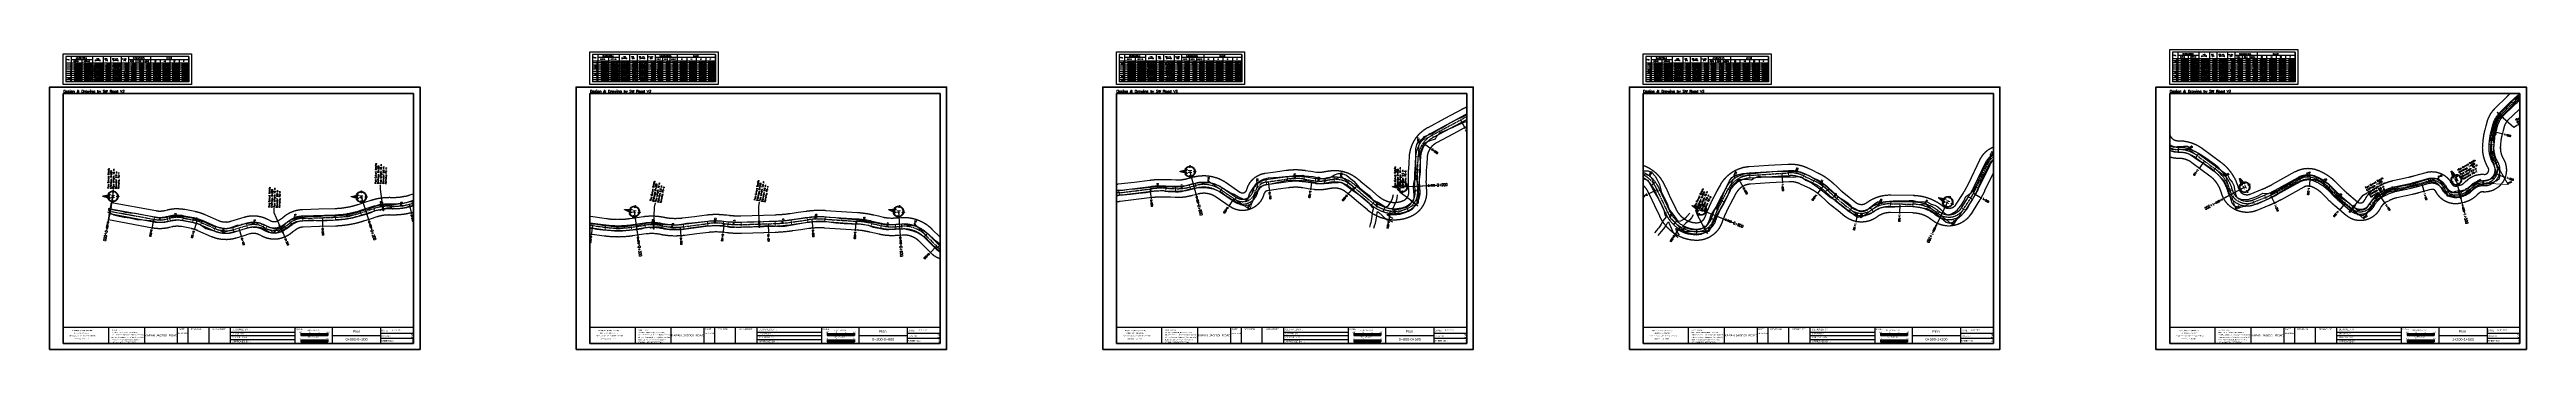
# Paper-space layout '1(0+000-1+500)' of a CAD drawing. Extents: x -16 to 2792, y -25 to 315.
# The model-space entities are those that its viewports show. They can reach past a viewport. Long polylines and large blocks are cut down to what shows.
import ezdxf
from ezdxf.enums import TextEntityAlignment as Align

# ---------------------------------------------------------------- set-up
doc = ezdxf.new("R2010")
doc.units = 0
doc.header["$MEASUREMENT"] = 0
doc.linetypes.add('Center', pattern=[2, 1.25, -0.25, 0.25, -0.25])
for name, color, linetype, lineweight in [('BEC', 3, 'Continuous', 13), ('BES', 3, 'Continuous', 13), ('Chainage', 7, 'Continuous', 25), ('IP_Line', 150, 'Continuous', 9), ('PC_Callout', 6, 'Continuous', 30), ('PipeCulvert', 6, 'Continuous', 30), ('RC', 9, 'Center', 30), ('Road Width', 6, 'Continuous', 25)]:
    doc.layers.add(name, color=color, linetype=linetype, lineweight=lineweight)
for name, color, linetype in [('Frame', 7, 'Continuous'), ('HC_Data', 7, 'Continuous'), ('IPName', 7, 'Continuous'), ('Match Chainage', 7, 'Continuous'), ('North', 7, 'Continuous'), ('Right of Way', 4, 'Continuous'), ('RoadEdge', 51, 'Continuous'), ('Source', 7, 'Continuous')]:
    doc.layers.add(name, color=color, linetype=linetype)
doc.layers.add('VP', color=7, linetype='Continuous', plot=False)
doc.styles.add('ARIAL', font='arial.ttf')
doc.styles.get("Standard").update_dxf_attribs({"font": 'simplex.shx'})
doc.dimstyles.new('Dimension_PC_Callout', dxfattribs={"dimtxt": 1.75, "dimasz": 1.75, "dimexe": 0.18, "dimexo": 0.0625, "dimgap": 0.875, "dimtad": 0, "dimdec": 4, "dimzin": 0, "dimdsep": 46, "dimtxsty": 'Standard', "dimcen": 0.09, "dimadec": 0, "dimazin": 0, "dimtfac": 1, "dimtdec": 4, "dimtofl": 0, "dimtmove": 0, "dimatfit": 3, "dimfxl": 1, "dimtolj": 1, "dimtzin": 0, "dimarcsym": 0})

# ---------------------------------------------------------------- blocks, each defined once
blk = doc.blocks.new('SheetA3-1')
at = {"layer": 'Frame', "color": 6, "linetype": 'Continuous', "lineweight": 35}
for p, q in [((397, 0), (0, 0)), ((0, 0), (0, -283)), ((397, -283), (397, 0)), ((0, -283), (397, -283))]:
    blk.add_line(p, q, dxfattribs=at)
at = {"layer": 'Frame', "linetype": 'Continuous', "lineweight": 30}
for p, q in [((397, -264.9), (0, -264.9)), ((51.5, -282.9), (51.5, -264.9)), ((91.9, -264.9), (91.9, -282.9)), ((129.6, -282.9), (129.6, -264.9)), ((141.7, -282.9), (141.7, -264.9)), ((165.2, -282.9), (165.2, -264.9)), ((189.5, -282.9), (189.5, -264.9)), ((189.5, -270.1), (262.5, -270.1)), ((189.5, -273.9), (262.5, -273.9)), ((189.5, -278.5), (262.5, -278.5)), ((262.5, -264.9), (262.5, -282.9)), ((305.3, -282.9), (305.3, -264.9)), ((305.3, -273.9), (359.7, -273.9)), ((359.7, -264.9), (359.7, -282.9)), ((359.7, -271.5), (397, -271.5)), ((359.7, -277.2), (397, -277.2))]:
    blk.add_line(p, q, dxfattribs=at)
at = {"layer": 'Frame', "color": 7, "linetype": 'Continuous'}
for p, q in [((269.1, -271), (269.1, -273.9)), ((299.8, -272.1), (269.1, -272.1)), ((269.1, -273), (299.8, -273)), ((269.1, -273.9), (299.8, -273.9)), ((269.1, -278.4), (269.1, -281.2)), ((299.8, -279.4), (269.1, -279.4)), ((269.1, -280.3), (299.8, -280.3)), ((271.1, -272.1), (271.1, -273.9)), ((271.1, -279.4), (271.1, -281.2)), ((273.2, -272.1), (273.2, -273.9)), ((273.2, -279.4), (273.2, -281.2)), ((275.2, -272.1), (275.2, -273.9)), ((275.2, -279.4), (275.2, -281.2)), ((277.3, -272.1), (277.3, -273.9)), ((277.3, -279.4), (277.3, -281.2)), ((279.3, -271), (279.3, -273.9)), ((279.3, -278.4), (279.3, -281.2)), ((289.6, -271), (289.6, -273.9)), ((289.6, -278.4), (289.6, -281.2)), ((299.8, -271), (299.8, -273.9)), ((299.8, -278.4), (299.8, -281.2)), ((269.1, -281.2), (299.8, -281.2))]:
    blk.add_line(p, q, dxfattribs=at)
at = {"layer": 'Frame', "color": 6, "linetype": 'Continuous', "lineweight": 35}
blk.add_lwpolyline([(-15.6, -289.8), (404.4, -289.8), (404.4, 7.2), (-15.6, 7.2)], close=True, dxfattribs=at)
at = {"layer": 'Frame', "color": 7, "linetype": 'Continuous'}
for points in [[(269.1, -273), (269.1, -273.9), (271.1, -273), (271.1, -273.9)], [(269.1, -280.3), (269.1, -281.2), (271.1, -280.3), (271.1, -281.2)], [(271.1, -272.1), (271.1, -273), (273.2, -272.1), (273.2, -273)], [(271.1, -279.4), (271.1, -280.3), (273.2, -279.4), (273.2, -280.3)], [(273.2, -273), (273.2, -273.9), (275.2, -273), (275.2, -273.9)], [(273.2, -280.3), (273.2, -281.2), (275.2, -280.3), (275.2, -281.2)], [(275.2, -273), (275.2, -272.1), (277.3, -273), (277.3, -272.1)], [(275.2, -280.3), (275.2, -279.4), (277.3, -280.3), (277.3, -279.4)], [(277.3, -273), (277.3, -273.9), (279.3, -273), (279.3, -273.9)], [(277.3, -280.3), (277.3, -281.2), (279.3, -280.3), (279.3, -281.2)], [(279.3, -273), (279.3, -272.1), (289.6, -273), (289.6, -272.1)], [(279.3, -280.3), (279.3, -279.4), (289.6, -280.3), (289.6, -279.4)], [(289.6, -273), (289.6, -273.9), (299.8, -273), (299.8, -273.9)], [(289.6, -280.3), (289.6, -281.2), (299.8, -280.3), (299.8, -281.2)]]:
    blk.add_solid(points, dxfattribs=at)
at = {"style": 'ARIAL'}
blk.add_attdef('CHRANGE', text='', height=3, dxfattribs=at).set_placement((332.5, -278.4), align=Align.MIDDLE_CENTER)
at = {"color": 1, "style": 'ARIAL'}
for tag, height, p in [('DWGNUM', 4, (397, -274.3)), ('SHEETNUM', 3, (397, -280.1))]:
    blk.add_attdef(tag, text='', height=height, dxfattribs=at).set_placement(p, align=Align.MIDDLE_RIGHT)
at = {"layer": 'Frame', "linetype": 'Continuous', "style": 'ARIAL'}
for s, p in [('HIMALAYA COLLAGE OF ENGINEERING', (22.8, -274.4)), ('TRIBHUWAN UNIVERSITY', (21.3, -271.2)), ('CHAYSAL, LALITPUR', (20.8, -277.9))]:
    blk.add_text(s, height=1.179, dxfattribs=at).set_placement(p, align=Align.MIDDLE)
for s, height, p in [('INSTITUTE OF ENGINEERING', 1.179, (21.5, -269.1)), ('SCALE ', 1.84, (267.6, -267.6))]:
    blk.add_text(s, height=height, dxfattribs=at).set_placement(p, align=Align.CENTER)
for s, height, p in [('DORJEE GYALZEN SHERPA (HCE077BCE039)', 1.179, (54.8, -276.7)), ('SUBMITTED BY:', 1.179, (54.9, -268.5)), ('DHURBA BAHADUR ROKAYA(HCE077BCE038)', 1.179, (54.9, -273.9)), ('HARI LAMTARI MAGAR (HCE077BCE042)', 1.179, (54.9, -279.5)), ('BINODLAL KUNWAR (HCE077BCE031)', 1.179, (55, -271.2)), ('14-02-2025', 1.5, (130.3, -272.2)), ('DATE', 1.84, (130.8, -267.9)), ('REVISION', 1.84, (144.5, -267.9)), ('SIGNATURE', 1.84, (169.1, -267.9)), ('APPROVED BY   :', 1.843, (191.7, -281.7)), ('CHECKED BY   :', 1.843, (191.7, -277)), ('DESIGNED BY  :', 1.843, (191.7, -268)), ('DRAWN BY  :', 1.843, (191.7, -272.5)), ('14-02-2025', 1.5, (371.3, -268.7)), ('LOCHAN KHATRI (HCE077BCE045)', 1.179, (54.9, -282.3))]:
    blk.add_text(s, height=height, dxfattribs=at).set_placement(p)
at = {"layer": 'Frame', "color": 7, "linetype": 'Continuous', "style": 'ARIAL'}
for s, height, p in [('HORIZONTAL 1: ', 1.126, (281.5, -268.4)), ('VERTICAL 1:', 1.126, (281.5, -276)), ('0', 1.13, (279.3, -270.5)), ('0', 1.13, (279.3, -277.8))]:
    blk.add_text(s, height=height, dxfattribs=at).set_placement(p, align=Align.CENTER)
for s, height, p in [('SHEET NO : ', 1.843, (360.5, -281)), ('DATE:', 1.84, (360.7, -269.2)), ('DRG NO : ', 1.84, (360.7, -275.5))]:
    blk.add_text(s, height=height, dxfattribs=at).set_placement(p)
at = {"layer": 'Frame', "linetype": 'Continuous', "lineweight": 30, "style": 'ARIAL', "width": 0.9}
for tag, height, p in [('ROADNAME', 2.46, (110.8, -273.9)), ('DWGNAME', 3.07, (332.5, -269.4))]:
    blk.add_attdef(tag, text='', height=height, dxfattribs=at).set_placement(p, align=Align.MIDDLE_CENTER)
at = {"layer": 'Frame', "color": 7, "linetype": 'Continuous', "style": 'ARIAL'}
for tag, p in [('V1', (269.1, -271)), ('V3', (269.1, -278.4)), ('V2', (299.8, -271)), ('V4', (299.8, -278.4))]:
    blk.add_attdef(tag, text='', height=1.13, dxfattribs=at).set_placement(p, align=Align.BOTTOM_CENTER)
for tag, p in [('VSCALE', (286.5, -276)), ('HSCALE', (287.4, -268.5))]:
    blk.add_attdef(tag, p, '', height=1.13, dxfattribs=at)
blk = doc.blocks.new('North')
at = {"layer": 'North'}
h = blk.add_hatch(color=0, dxfattribs=at)
h.dxf.hatch_style = 1
edge = h.paths.add_edge_path()
edge.add_line((0, 8.4), (-3, 5.4))
edge.add_arc((-3.3, 5.8), 0.5, 165, 315, ccw=False)
edge.add_line((-3.8, 5.9), (-0.5, 18.3))
edge.add_arc((0, 18.2), 0.5, 15, 165, ccw=False)
edge.add_line((0.5, 18.3), (3.8, 5.9))
edge.add_arc((3.3, 5.8), 0.5, -135, 15, ccw=False)
edge.add_line((3, 5.4), (0, 8.4))
edge = h.paths.add_edge_path()
edge.add_line((0.5, -8), (0.5, -9))
edge.add_arc((0, 0), 9, 273.1847, 356.8153)
edge.add_line((9, -0.5), (8, -0.5))
edge.add_arc((8, 0), 0.5, 90, 270, ccw=False)
edge.add_line((8, 0.5), (9, 0.5))
edge.add_arc((0, 0), 9, 3.1847, 60)
edge.add_arc((4.8, 8.2), 0.5, 60, 240, ccw=False)
edge.add_arc((0, 0), 10, 2.866, 60, ccw=False)
edge.add_line((10, 0.5), (11, 0.5))
edge.add_arc((11, 0), 0.5, -90, 90, ccw=False)
edge.add_line((11, -0.5), (10, -0.5))
edge.add_arc((0, 0), 10, 272.866, 357.134, ccw=False)
edge.add_line((0.5, -10), (0.5, -11))
edge.add_arc((0, -11), 0.5, -180, 0, ccw=False)
edge.add_line((-0.5, -11), (-0.5, -10))
edge.add_arc((0, 0), 10, 182.866, 267.134, ccw=False)
edge.add_line((-10, -0.5), (-11, -0.5))
edge.add_arc((-11, 0), 0.5, 90, 270, ccw=False)
edge.add_line((-11, 0.5), (-10, 0.5))
edge.add_arc((0, 0), 10, 120, 177.134, ccw=False)
edge.add_arc((-4.7, 8.2), 0.5, -60, 120, ccw=False)
edge.add_arc((0, 0), 9, 120, 176.8153)
edge.add_line((-9, 0.5), (-8, 0.5))
edge.add_arc((-8, 0), 0.5, -90, 90, ccw=False)
edge.add_line((-8, -0.5), (-9, -0.5))
edge.add_arc((0, 0), 9, 183.1847, 266.8153)
edge.add_line((-0.5, -9), (-0.5, -8))
edge.add_arc((0, -8), 0.5, 0, 180, ccw=False)
at = {"layer": 'North', "color": 0}
for points in [[(0.5, -8), (0.5, -9, 0.382015), (9, -0.5), (8, -0.5, -1), (8, 0.5), (9, 0.5, 0.25311), (4.5, 7.8, -1), (5, 8.7, -0.25459), (10, 0.5), (11, 0.5, -1), (11, -0.5), (10, -0.5, -0.385206), (0.5, -10), (0.5, -11, -1), (-0.5, -11), (-0.5, -10, -0.385206), (-10, -0.5), (-11, -0.5, -1), (-11, 0.5), (-10, 0.5, -0.25459), (-5, 8.7, -1), (-4.5, 7.8, 0.25311), (-9, 0.5), (-8, 0.5, -1), (-8, -0.5), (-9, -0.5, 0.382015), (-0.5, -9), (-0.5, -8, -1)], [(0, 8.4), (-3, 5.4, -0.767327), (-3.8, 5.9), (-0.5, 18.3, -0.767327), (0.5, 18.3), (3.8, 5.9, -0.767327), (3, 5.4)]]:
    blk.add_lwpolyline(points, format="xyb", close=True, dxfattribs=at)
blk.add_text('N', height=6.72, dxfattribs=at).set_placement((0, 0), align=Align.MIDDLE_CENTER)

msp = doc.modelspace()

# ---------------------------------------------------------------- linework, layer by layer
at = {"layer": 'BEC'}
for points in [[(338727.5, 3069473.7), (338723.5, 3069474.3)], [(338728.2, 3069459.7), (338724.4, 3069458.6)], [(338728.9, 3069457.1), (338725.1, 3069456)], [(338727.7, 3069429.4), (338723.7, 3069430.1)], [(338729.7, 3069440.8), (338725.8, 3069441.5)], [(338718.4, 3069404.1), (338714.7, 3069405.6)], [(338724.8, 3069419.6), (338721.1, 3069421.2)], [(338717.7, 3069384.6), (338713.9, 3069383.4)], [(338722.7, 3069369.5), (338718.9, 3069368.3)], [(338719.8, 3069346.1), (338716.2, 3069347.9)], [(338721.3, 3069349.1), (338717.7, 3069350.9)], [(338721.8, 3069327.1), (338718.6, 3069324.6)], [(338726.7, 3069320.7), (338723.6, 3069318.2)], [(338732.4, 3069305.6), (338728.4, 3069305.4)], [(338734.4, 3069268.9), (338730.4, 3069268.7)], [(338739.9, 3069240.7), (338736.2, 3069239.4)], [(338745.1, 3069225.8), (338741.3, 3069224.5)], [(338748.3, 3069207), (338744.3, 3069207)], [(338748.3, 3069205.3), (338744.3, 3069205.3)], [(338751.9, 3069182.4), (338748.1, 3069181.1)], [(338760.5, 3069156.2), (338756.7, 3069155)], [(338764.1, 3069138.4), (338760.1, 3069138)], [(338764.5, 3069133.1), (338760.5, 3069132.8)], [(338766.7, 3069118.7), (338762.8, 3069117.8)], [(338775.1, 3069081.1), (338771.2, 3069080.3)], [(338780.2, 3069063.5), (338776.4, 3069062.2)], [(338786.2, 3069046), (338782.5, 3069044.6)], [(338790.8, 3069026.3), (338786.9, 3069025.8)], [(338795.4, 3068990.2), (338791.4, 3068989.7)], [(338795.8, 3068962.2), (338791.8, 3068962.3)], [(338796.2, 3068973), (338792.2, 3068973.1)], [(338797.6, 3068946.4), (338793.7, 3068945.3)], [(338799.4, 3068939.8), (338795.5, 3068938.7)], [(338783.6, 3068893.5), (338780.3, 3068895.7)], [(338794.4, 3068909.4), (338791.1, 3068911.6)], [(338790.5, 3068873.8), (338789.3, 3068870)], [(338792.1, 3068873.3), (338790.9, 3068869.5)], [(338803.8, 3068859.6), (338799.9, 3068859)], [(338807.3, 3068835.7), (338803.3, 3068835.1)], [(338807.3, 3068816.3), (338803.3, 3068816.9)], [(338805.4, 3068803.6), (338801.5, 3068804.1)], [(338805.6, 3068794.2), (338801.7, 3068793.4)], [(338807.3, 3068782.4), (338803.3, 3068782.4)], [(338803, 3068765.6), (338799.5, 3068767.6)], [(338773.3, 3068724.9), (338769.5, 3068726.2)], [(338773.4, 3068725.2), (338769.6, 3068726.5)], [(338780, 3068737), (338776.9, 3068739.5)], [(338774.5, 3068700.3), (338770.8, 3068698.6)], [(338774.5, 3068700.1), (338770.9, 3068698.5)], [(338792.3, 3068689.7), (338792.7, 3068685.7)], [(338793.4, 3068689.8), (338793.8, 3068685.8)], [(338816.5, 3068690), (338816.3, 3068686)], [(338831.3, 3068689.2), (338831.1, 3068685.2)], [(338857.6, 3068672.5), (338854.1, 3068670.6)], [(338878.5, 3068633.9), (338875, 3068631.9)], [(338883, 3068615.9), (338879, 3068615.9)], [(338879.7, 3068584.1), (338875.9, 3068585.4)], [(338882.9, 3068603.2), (338878.9, 3068603.2)], [(338875.4, 3068570.7), (338871.5, 3068571.7)], [(338876.4, 3068574.4), (338872.6, 3068575.6)], [(338870.8, 3068551.3), (338866.9, 3068552.3)], [(338879.6, 3068531.4), (338877.7, 3068527.9)], [(338879.7, 3068531.3), (338877.8, 3068527.8)], [(338895.7, 3068514), (338892, 3068512.3)], [(338906, 3068490.8), (338902.3, 3068489.2)], [(338908.4, 3068459.4), (338904.5, 3068460.2)], [(338908.9, 3068461.5), (338905, 3068462.4)], [(338923.6, 3068437.6), (338923.1, 3068433.6)], [(338937.9, 3068435.7), (338937.4, 3068431.7)], [(338952, 3068434.7), (338952, 3068430.7)], [(338981.4, 3068434.4), (338981.4, 3068430.4)], [(338998.6, 3068425.8), (338995.4, 3068423.4)], [(338999.5, 3068424.7), (338996.3, 3068422.2)], [(339007.6, 3068408.5), (339003.7, 3068407.4)], [(339010.6, 3068397.4), (339006.8, 3068396.3)], [(339012.8, 3068390.6), (339009, 3068389.2)], [(339233.8, 3068389.8), (339234.8, 3068385.9)], [(339242.3, 3068391.8), (339243.1, 3068387.9)], [(339018.5, 3068374.9), (339014.7, 3068373.6)], [(339037.1, 3068368.1), (339039.1, 3068364.6)], [(339040.2, 3068369.9), (339042.2, 3068366.4)], [(339054.5, 3068373.4), (339054.4, 3068369.4)], [(339058.1, 3068373.2), (339058, 3068369.2)], [(339070.4, 3068371.2), (339069.2, 3068367.3)], [(339087.8, 3068365.7), (339086.6, 3068361.9)], [(339093.9, 3068364), (339092.9, 3068360.1)], [(339108.1, 3068360.4), (339107.2, 3068356.5)], [(339188.5, 3068360), (339191.8, 3068357.7)], [(339191.1, 3068363.6), (339194.3, 3068361.3)], [(339197.7, 3068371.5), (339200.5, 3068368.7)], [(339204.1, 3068378), (339206.9, 3068375.2)], [(339216.3, 3068385.1), (339217.3, 3068381.2)], [(339121, 3068344), (339117, 3068344)], [(339121, 3068342.5), (339117, 3068342.5)], [(339130.4, 3068330), (339129.3, 3068326.2)], [(339148.2, 3068329.9), (339149, 3068326)], [(339181.8, 3068338.4), (339185.8, 3068338.5)], [(339181.8, 3068338.2), (339185.8, 3068338.2)], [(339134, 3068329), (339132.9, 3068325.2)], [(339142.8, 3068328.7), (339143.6, 3068324.8)], [(339161, 3068327.6), (339158.9, 3068324.2)], [(339161.7, 3068327.1), (339159.6, 3068323.8)]]:
    msp.add_lwpolyline(points, dxfattribs=at)
at = {"layer": 'BES'}
for points in [[(338727.5, 3069473.7), (338723.5, 3069474.3)], [(338728.2, 3069459.7), (338724.4, 3069458.6)], [(338728.9, 3069457.1), (338725.1, 3069456)], [(338727.7, 3069429.4), (338723.7, 3069430.1)], [(338729.7, 3069440.8), (338725.8, 3069441.5)], [(338718.4, 3069404.1), (338714.7, 3069405.6)], [(338724.8, 3069419.6), (338721.1, 3069421.2)], [(338717.7, 3069384.6), (338713.9, 3069383.4)], [(338722.7, 3069369.5), (338718.9, 3069368.3)], [(338719.8, 3069346.1), (338716.2, 3069347.9)], [(338721.3, 3069349.1), (338717.7, 3069350.9)], [(338721.8, 3069327.1), (338718.6, 3069324.6)], [(338726.7, 3069320.7), (338723.6, 3069318.2)], [(338732.4, 3069305.6), (338728.4, 3069305.4)], [(338734.4, 3069268.9), (338730.4, 3069268.7)], [(338739.9, 3069240.7), (338736.2, 3069239.4)], [(338745.1, 3069225.8), (338741.3, 3069224.5)], [(338748.3, 3069207), (338744.3, 3069207)], [(338748.3, 3069205.3), (338744.3, 3069205.3)], [(338751.9, 3069182.4), (338748.1, 3069181.1)], [(338760.5, 3069156.2), (338756.7, 3069155)], [(338764.1, 3069138.4), (338760.1, 3069138)], [(338764.5, 3069133.1), (338760.5, 3069132.8)], [(338766.7, 3069118.7), (338762.8, 3069117.8)], [(338775.1, 3069081.1), (338771.2, 3069080.3)], [(338780.2, 3069063.5), (338776.4, 3069062.2)], [(338786.2, 3069046), (338782.5, 3069044.6)], [(338790.8, 3069026.3), (338786.9, 3069025.8)], [(338795.4, 3068990.2), (338791.4, 3068989.7)], [(338795.8, 3068962.2), (338791.8, 3068962.3)], [(338796.2, 3068973), (338792.2, 3068973.1)], [(338797.6, 3068946.4), (338793.7, 3068945.3)], [(338799.4, 3068939.8), (338795.5, 3068938.7)], [(338783.6, 3068893.5), (338780.3, 3068895.7)], [(338794.4, 3068909.4), (338791.1, 3068911.6)], [(338790.5, 3068873.8), (338789.3, 3068870)], [(338792.1, 3068873.3), (338790.9, 3068869.5)], [(338803.8, 3068859.6), (338799.9, 3068859)], [(338807.3, 3068835.7), (338803.3, 3068835.1)], [(338807.3, 3068816.3), (338803.3, 3068816.9)], [(338805.4, 3068803.6), (338801.5, 3068804.1)], [(338805.6, 3068794.2), (338801.7, 3068793.4)], [(338805.9, 3068792.7), (338802, 3068791.9)], [(338796.9, 3068757.3), (338793.8, 3068759.9)], [(338773.3, 3068724.9), (338769.5, 3068726.2)], [(338773.4, 3068725.2), (338769.6, 3068726.5)], [(338780, 3068737), (338776.9, 3068739.5)], [(338774.5, 3068700.3), (338770.8, 3068698.6)], [(338774.5, 3068700.1), (338770.9, 3068698.5)], [(338792.3, 3068689.7), (338792.7, 3068685.7)], [(338793.4, 3068689.8), (338793.8, 3068685.8)], [(338816.5, 3068690), (338816.3, 3068686)], [(338831.3, 3068689.2), (338831.1, 3068685.2)], [(338857.6, 3068672.5), (338854.1, 3068670.6)], [(338878.5, 3068633.9), (338875, 3068631.9)], [(338883, 3068615.9), (338879, 3068615.9)], [(338879.7, 3068584.1), (338875.9, 3068585.4)], [(338882.9, 3068603.2), (338878.9, 3068603.2)], [(338875.4, 3068570.7), (338871.5, 3068571.7)], [(338876.4, 3068574.4), (338872.6, 3068575.6)], [(338870.8, 3068551.3), (338866.9, 3068552.3)], [(338879.6, 3068531.4), (338877.7, 3068527.9)], [(338879.7, 3068531.3), (338877.8, 3068527.8)], [(338895.7, 3068514), (338892, 3068512.3)], [(338906, 3068490.8), (338902.3, 3068489.2)], [(338908.4, 3068459.4), (338904.5, 3068460.2)], [(338908.9, 3068461.5), (338905, 3068462.4)], [(338923.6, 3068437.6), (338923.1, 3068433.6)], [(338937.9, 3068435.7), (338937.4, 3068431.7)], [(338952, 3068434.7), (338952, 3068430.7)], [(338981.4, 3068434.4), (338981.4, 3068430.4)], [(338998.6, 3068425.8), (338995.4, 3068423.4)], [(338999.5, 3068424.7), (338996.3, 3068422.2)], [(339007.6, 3068408.5), (339003.7, 3068407.4)], [(339010.6, 3068397.4), (339006.8, 3068396.3)], [(339012.8, 3068390.6), (339009, 3068389.2)], [(339233.8, 3068389.8), (339234.8, 3068385.9)], [(339242.3, 3068391.8), (339243.1, 3068387.9)], [(339018.5, 3068374.9), (339014.7, 3068373.6)], [(339037.1, 3068368.1), (339039.1, 3068364.6)], [(339040.2, 3068369.9), (339042.2, 3068366.4)], [(339054.5, 3068373.4), (339054.4, 3068369.4)], [(339058.1, 3068373.2), (339058, 3068369.2)], [(339070.4, 3068371.2), (339069.2, 3068367.3)], [(339087.8, 3068365.7), (339086.6, 3068361.9)], [(339093.9, 3068364), (339092.9, 3068360.1)], [(339108.1, 3068360.4), (339107.2, 3068356.5)], [(339188.5, 3068360), (339191.8, 3068357.7)], [(339191.1, 3068363.6), (339194.3, 3068361.3)], [(339197.7, 3068371.5), (339200.5, 3068368.7)], [(339204.1, 3068378), (339206.9, 3068375.2)], [(339216.3, 3068385.1), (339217.3, 3068381.2)], [(339121, 3068344), (339117, 3068344)], [(339121, 3068342.5), (339117, 3068342.5)], [(339130.4, 3068330), (339129.3, 3068326.2)], [(339148.2, 3068329.9), (339149, 3068326)], [(339181.8, 3068338.4), (339185.8, 3068338.5)], [(339181.8, 3068338.2), (339185.8, 3068338.2)], [(339134, 3068329), (339132.9, 3068325.2)], [(339142.8, 3068328.7), (339143.6, 3068324.8)], [(339161, 3068327.6), (339158.9, 3068324.2)], [(339161.7, 3068327.1), (339159.6, 3068323.8)]]:
    msp.add_lwpolyline(points, dxfattribs=at)
at = {"layer": 'Chainage'}
for p, q in [((338733.6, 3069524.2), (338722.7, 3069526)), ((338725.6, 3069474.9), (338714.8, 3069476.6)), ((338724.8, 3069425.6), (338714.2, 3069428.5)), ((338717.8, 3069377.9), (338707.4, 3069374.5)), ((338717.8, 3069329.9), (338707.8, 3069325.3)), ((338731.6, 3069283.5), (338720.6, 3069282.9)), ((338740, 3069234.5), (338729.6, 3069230.8)), ((338748.9, 3069185.6), (338738.2, 3069182.7)), ((338762.1, 3069137.5), (338751.2, 3069136.6)), ((338771.4, 3069088.4), (338760.7, 3069086)), ((338785.8, 3069040.6), (338775.3, 3069037.5)), ((338793.3, 3068991.2), (338782.3, 3068989.8)), ((338796.8, 3068941.6), (338786.2, 3068938.7)), ((338782.9, 3068896), (338773.8, 3068902.1)), ((338802.1, 3068857.3), (338791.2, 3068855.7)), ((338804, 3068807.7), (338793.1, 3068809.3)), ((338796.6, 3068760.1), (338788.1, 3068767.1)), ((338769.8, 3068718.8), (338758.9, 3068720.3)), ((338798.1, 3068688.1), (338798.7, 3068677.1)), ((338846.9, 3068681.6), (338840.5, 3068672.7)), ((338873.2, 3068639.5), (338863.5, 3068634.3)), ((338879.6, 3068591.2), (338868.8, 3068593.5)), ((338868.8, 3068542.8), (338858.1, 3068540.3)), ((338898, 3068503.8), (338888, 3068499.3)), ((338906, 3068455.8), (338895, 3068456)), ((338944.1, 3068433.1), (338943.2, 3068422.1)), ((338993.2, 3068428.4), (338986.6, 3068419.6)), ((339244.4, 3068390.2), (339246.6, 3068379.4)), ((339013.3, 3068383.4), (339002.9, 3068379.6)), ((339051.3, 3068371.3), (339052.3, 3068360.3)), ((339099.8, 3068360.5), (339097.1, 3068349.8)), ((339199.6, 3068370.7), (339207.5, 3068362.9)), ((339131.1, 3068327.7), (339128, 3068317.2)), ((339178.7, 3068326.8), (339186, 3068318.6))]:
    msp.add_line(p, q, dxfattribs=at)
at = {"layer": 'HC_Data'}
for p, q in [((337770.1, 3067302.7), (337770.1, 3067266.7)), ((338002.1, 3067298.7), (337770.1, 3067298.7)), ((338002.1, 3067294.7), (337770.1, 3067294.7)), ((338002.1, 3067290.7), (337770.1, 3067290.7)), ((337780.1, 3067314.7), (337780.1, 3067302.7)), ((337820.1, 3067308.7), (337780.1, 3067308.7)), ((337780.1, 3067302.7), (337780.1, 3067266.7)), ((337800.1, 3067308.7), (337800.1, 3067302.7)), ((337800.1, 3067302.7), (337800.1, 3067266.7)), ((337820.1, 3067314.7), (337820.1, 3067302.7)), ((337820.1, 3067302.7), (337820.1, 3067266.7)), ((337840.1, 3067314.7), (337840.1, 3067302.7)), ((337840.1, 3067302.7), (337840.1, 3067266.7)), ((337854.1, 3067314.7), (337854.1, 3067302.7)), ((337854.1, 3067302.7), (337854.1, 3067266.7)), ((337874.1, 3067314.7), (337874.1, 3067302.7)), ((337874.1, 3067302.7), (337874.1, 3067266.7)), ((337888.1, 3067314.7), (337888.1, 3067302.7)), ((337930.1, 3067308.7), (337888.1, 3067308.7)), ((337888.1, 3067302.7), (337888.1, 3067266.7)), ((337902.1, 3067308.7), (337902.1, 3067302.7)), ((337902.1, 3067302.7), (337902.1, 3067266.7)), ((337916.1, 3067308.7), (337916.1, 3067302.7)), ((337916.1, 3067302.7), (337916.1, 3067266.7)), ((337930.1, 3067314.7), (337930.1, 3067302.7)), ((338002.1, 3067308.7), (337930.1, 3067308.7)), ((337930.1, 3067302.7), (337930.1, 3067266.7)), ((337948.1, 3067308.7), (337948.1, 3067302.7)), ((337948.1, 3067302.7), (337948.1, 3067266.7)), ((337966.1, 3067308.7), (337966.1, 3067302.7)), ((337966.1, 3067302.7), (337966.1, 3067266.7)), ((337984.1, 3067308.7), (337984.1, 3067302.7)), ((337984.1, 3067302.7), (337984.1, 3067266.7)), ((338002.1, 3067314.7), (338002.1, 3067302.7)), ((338002.1, 3067302.7), (338002.1, 3067266.7)), ((338270.1, 3067302.7), (338270.1, 3067262.7)), ((338502.1, 3067298.7), (338270.1, 3067298.7)), ((338502.1, 3067294.7), (338270.1, 3067294.7)), ((338502.1, 3067290.7), (338270.1, 3067290.7)), ((338280.1, 3067314.7), (338280.1, 3067302.7)), ((338320.1, 3067308.7), (338280.1, 3067308.7)), ((338280.1, 3067302.7), (338280.1, 3067262.7)), ((338300.1, 3067308.7), (338300.1, 3067302.7)), ((338300.1, 3067302.7), (338300.1, 3067262.7)), ((338320.1, 3067314.7), (338320.1, 3067302.7)), ((338320.1, 3067302.7), (338320.1, 3067262.7)), ((338340.1, 3067314.7), (338340.1, 3067302.7)), ((338340.1, 3067302.7), (338340.1, 3067262.7)), ((338354.1, 3067314.7), (338354.1, 3067302.7)), ((338354.1, 3067302.7), (338354.1, 3067262.7)), ((338374.1, 3067314.7), (338374.1, 3067302.7)), ((338374.1, 3067302.7), (338374.1, 3067262.7)), ((338388.1, 3067314.7), (338388.1, 3067302.7)), ((338430.1, 3067308.7), (338388.1, 3067308.7)), ((338388.1, 3067302.7), (338388.1, 3067262.7)), ((338402.1, 3067308.7), (338402.1, 3067302.7)), ((338402.1, 3067302.7), (338402.1, 3067262.7)), ((338416.1, 3067308.7), (338416.1, 3067302.7)), ((338416.1, 3067302.7), (338416.1, 3067262.7)), ((338430.1, 3067314.7), (338430.1, 3067302.7)), ((338502.1, 3067308.7), (338430.1, 3067308.7)), ((338430.1, 3067302.7), (338430.1, 3067262.7)), ((338448.1, 3067308.7), (338448.1, 3067302.7)), ((338448.1, 3067302.7), (338448.1, 3067262.7)), ((338466.1, 3067308.7), (338466.1, 3067302.7)), ((338466.1, 3067302.7), (338466.1, 3067262.7)), ((338484.1, 3067308.7), (338484.1, 3067302.7)), ((338484.1, 3067302.7), (338484.1, 3067262.7)), ((338502.1, 3067314.7), (338502.1, 3067302.7)), ((338502.1, 3067302.7), (338502.1, 3067262.7)), ((338770.1, 3067302.7), (338770.1, 3067262.7)), ((339002.1, 3067298.7), (338770.1, 3067298.7)), ((339002.1, 3067294.7), (338770.1, 3067294.7)), ((339002.1, 3067290.7), (338770.1, 3067290.7)), ((338780.1, 3067314.7), (338780.1, 3067302.7)), ((338820.1, 3067308.7), (338780.1, 3067308.7)), ((338780.1, 3067302.7), (338780.1, 3067262.7)), ((338800.1, 3067308.7), (338800.1, 3067302.7)), ((338800.1, 3067302.7), (338800.1, 3067262.7)), ((338820.1, 3067314.7), (338820.1, 3067302.7)), ((338820.1, 3067302.7), (338820.1, 3067262.7)), ((338840.1, 3067314.7), (338840.1, 3067302.7)), ((338840.1, 3067302.7), (338840.1, 3067262.7)), ((338854.1, 3067314.7), (338854.1, 3067302.7)), ((338854.1, 3067302.7), (338854.1, 3067262.7)), ((338874.1, 3067314.7), (338874.1, 3067302.7)), ((338874.1, 3067302.7), (338874.1, 3067262.7)), ((338888.1, 3067314.7), (338888.1, 3067302.7)), ((338930.1, 3067308.7), (338888.1, 3067308.7)), ((338888.1, 3067302.7), (338888.1, 3067262.7)), ((338902.1, 3067308.7), (338902.1, 3067302.7)), ((338902.1, 3067302.7), (338902.1, 3067262.7)), ((338916.1, 3067308.7), (338916.1, 3067302.7)), ((338916.1, 3067302.7), (338916.1, 3067262.7)), ((338930.1, 3067314.7), (338930.1, 3067302.7)), ((339002.1, 3067308.7), (338930.1, 3067308.7)), ((338930.1, 3067302.7), (338930.1, 3067262.7)), ((338948.1, 3067308.7), (338948.1, 3067302.7)), ((338948.1, 3067302.7), (338948.1, 3067262.7)), ((338966.1, 3067308.7), (338966.1, 3067302.7)), ((338966.1, 3067302.7), (338966.1, 3067262.7)), ((338984.1, 3067308.7), (338984.1, 3067302.7)), ((338984.1, 3067302.7), (338984.1, 3067262.7)), ((339002.1, 3067314.7), (339002.1, 3067302.7)), ((339002.1, 3067302.7), (339002.1, 3067262.7)), ((339270.1, 3067302.7), (339270.1, 3067266.7)), ((339502.1, 3067298.7), (339270.1, 3067298.7)), ((339502.1, 3067294.7), (339270.1, 3067294.7)), ((339502.1, 3067290.7), (339270.1, 3067290.7)), ((339280.1, 3067314.7), (339280.1, 3067302.7)), ((339320.1, 3067308.7), (339280.1, 3067308.7)), ((339280.1, 3067302.7), (339280.1, 3067266.7)), ((339300.1, 3067308.7), (339300.1, 3067302.7)), ((339300.1, 3067302.7), (339300.1, 3067266.7)), ((339320.1, 3067314.7), (339320.1, 3067302.7)), ((339320.1, 3067302.7), (339320.1, 3067266.7)), ((339340.1, 3067314.7), (339340.1, 3067302.7)), ((339340.1, 3067302.7), (339340.1, 3067266.7)), ((339354.1, 3067314.7), (339354.1, 3067302.7)), ((339354.1, 3067302.7), (339354.1, 3067266.7)), ((339374.1, 3067314.7), (339374.1, 3067302.7)), ((339374.1, 3067302.7), (339374.1, 3067266.7)), ((339388.1, 3067314.7), (339388.1, 3067302.7)), ((339430.1, 3067308.7), (339388.1, 3067308.7)), ((339388.1, 3067302.7), (339388.1, 3067266.7)), ((339402.1, 3067308.7), (339402.1, 3067302.7)), ((339402.1, 3067302.7), (339402.1, 3067266.7)), ((339416.1, 3067308.7), (339416.1, 3067302.7)), ((339416.1, 3067302.7), (339416.1, 3067266.7)), ((339430.1, 3067314.7), (339430.1, 3067302.7)), ((339502.1, 3067308.7), (339430.1, 3067308.7)), ((339430.1, 3067302.7), (339430.1, 3067266.7)), ((339448.1, 3067308.7), (339448.1, 3067302.7)), ((339448.1, 3067302.7), (339448.1, 3067266.7)), ((339466.1, 3067308.7), (339466.1, 3067302.7)), ((339466.1, 3067302.7), (339466.1, 3067266.7)), ((339484.1, 3067308.7), (339484.1, 3067302.7)), ((339484.1, 3067302.7), (339484.1, 3067266.7)), ((339502.1, 3067314.7), (339502.1, 3067302.7)), ((339502.1, 3067302.7), (339502.1, 3067266.7)), ((339770.1, 3067302.7), (339770.1, 3067258.7)), ((340002.1, 3067298.7), (339770.1, 3067298.7)), ((340002.1, 3067294.7), (339770.1, 3067294.7)), ((340002.1, 3067290.7), (339770.1, 3067290.7)), ((339780.1, 3067314.7), (339780.1, 3067302.7)), ((339820.1, 3067308.7), (339780.1, 3067308.7)), ((339780.1, 3067302.7), (339780.1, 3067258.7)), ((339800.1, 3067308.7), (339800.1, 3067302.7)), ((339800.1, 3067302.7), (339800.1, 3067258.7)), ((339820.1, 3067314.7), (339820.1, 3067302.7)), ((339820.1, 3067302.7), (339820.1, 3067258.7)), ((339840.1, 3067314.7), (339840.1, 3067302.7)), ((339840.1, 3067302.7), (339840.1, 3067258.7)), ((339854.1, 3067314.7), (339854.1, 3067302.7)), ((339854.1, 3067302.7), (339854.1, 3067258.7)), ((339874.1, 3067314.7), (339874.1, 3067302.7)), ((339874.1, 3067302.7), (339874.1, 3067258.7)), ((339888.1, 3067314.7), (339888.1, 3067302.7)), ((339930.1, 3067308.7), (339888.1, 3067308.7)), ((339888.1, 3067302.7), (339888.1, 3067258.7)), ((339902.1, 3067308.7), (339902.1, 3067302.7)), ((339902.1, 3067302.7), (339902.1, 3067258.7)), ((339916.1, 3067308.7), (339916.1, 3067302.7)), ((339916.1, 3067302.7), (339916.1, 3067258.7)), ((339930.1, 3067314.7), (339930.1, 3067302.7)), ((340002.1, 3067308.7), (339930.1, 3067308.7)), ((339930.1, 3067302.7), (339930.1, 3067258.7)), ((339948.1, 3067308.7), (339948.1, 3067302.7)), ((339948.1, 3067302.7), (339948.1, 3067258.7)), ((339966.1, 3067308.7), (339966.1, 3067302.7)), ((339966.1, 3067302.7), (339966.1, 3067258.7)), ((339984.1, 3067308.7), (339984.1, 3067302.7)), ((339984.1, 3067302.7), (339984.1, 3067258.7)), ((340002.1, 3067314.7), (340002.1, 3067302.7)), ((340002.1, 3067302.7), (340002.1, 3067258.7)), ((338002.1, 3067286.7), (337770.1, 3067286.7)), ((338002.1, 3067282.7), (337770.1, 3067282.7)), ((338002.1, 3067278.7), (337770.1, 3067278.7)), ((338002.1, 3067274.7), (337770.1, 3067274.7)), ((338002.1, 3067270.7), (337770.1, 3067270.7)), ((338002.1, 3067266.7), (337770.1, 3067266.7)), ((338502.1, 3067286.7), (338270.1, 3067286.7)), ((338502.1, 3067282.7), (338270.1, 3067282.7)), ((338502.1, 3067278.7), (338270.1, 3067278.7)), ((338502.1, 3067274.7), (338270.1, 3067274.7)), ((338502.1, 3067270.7), (338270.1, 3067270.7)), ((338502.1, 3067266.7), (338270.1, 3067266.7)), ((338502.1, 3067262.7), (338270.1, 3067262.7)), ((339002.1, 3067286.7), (338770.1, 3067286.7)), ((339002.1, 3067282.7), (338770.1, 3067282.7)), ((339002.1, 3067278.7), (338770.1, 3067278.7)), ((339002.1, 3067274.7), (338770.1, 3067274.7)), ((339002.1, 3067270.7), (338770.1, 3067270.7)), ((339002.1, 3067266.7), (338770.1, 3067266.7)), ((339002.1, 3067262.7), (338770.1, 3067262.7)), ((339502.1, 3067286.7), (339270.1, 3067286.7)), ((339502.1, 3067282.7), (339270.1, 3067282.7)), ((339502.1, 3067278.7), (339270.1, 3067278.7)), ((339502.1, 3067274.7), (339270.1, 3067274.7)), ((339502.1, 3067270.7), (339270.1, 3067270.7)), ((339502.1, 3067266.7), (339270.1, 3067266.7)), ((340002.1, 3067286.7), (339770.1, 3067286.7)), ((340002.1, 3067282.7), (339770.1, 3067282.7)), ((340002.1, 3067278.7), (339770.1, 3067278.7)), ((340002.1, 3067274.7), (339770.1, 3067274.7)), ((340002.1, 3067270.7), (339770.1, 3067270.7)), ((340002.1, 3067266.7), (339770.1, 3067266.7)), ((340002.1, 3067262.7), (339770.1, 3067262.7)), ((340002.1, 3067258.7), (339770.1, 3067258.7))]:
    msp.add_line(p, q, dxfattribs=at)
for points in [[(337770.1, 3067314.7), (337770.1, 3067302.7), (338002.1, 3067302.7), (338002.1, 3067314.7), (337770.1, 3067314.7)], [(338270.1, 3067314.7), (338270.1, 3067302.7), (338502.1, 3067302.7), (338502.1, 3067314.7), (338270.1, 3067314.7)], [(338770.1, 3067314.7), (338770.1, 3067302.7), (339002.1, 3067302.7), (339002.1, 3067314.7), (338770.1, 3067314.7)], [(339270.1, 3067314.7), (339270.1, 3067302.7), (339502.1, 3067302.7), (339502.1, 3067314.7), (339270.1, 3067314.7)], [(339770.1, 3067314.7), (339770.1, 3067302.7), (340002.1, 3067302.7), (340002.1, 3067314.7), (339770.1, 3067314.7)]]:
    msp.add_lwpolyline(points, dxfattribs=at)
at = {"layer": 'IP_Line'}
for points in [[(338725.5, 3069474), (338724.3, 3069466.5), (338726.3, 3069459.1)], [(338727, 3069456.6), (338729.1, 3069449), (338727.7, 3069441.2)], [(338725.7, 3069429.8), (338724.9, 3069425), (338723, 3069420.4)], [(338716.6, 3069404.9), (338712.3, 3069394.6), (338715.8, 3069384)], [(338720.8, 3069368.9), (338724, 3069359.2), (338719.5, 3069350)], [(338718, 3069347), (338712.5, 3069335.7), (338720.2, 3069325.9)], [(338725.2, 3069319.5), (338730, 3069313.3), (338730.4, 3069305.5)], [(338732.4, 3069268.8), (338733.2, 3069254), (338738, 3069240.1)], [(338743.2, 3069225.2), (338746.3, 3069216.4), (338746.3, 3069207)], [(338746.3, 3069205.3), (338746.2, 3069193.2), (338750, 3069181.7)], [(338758.6, 3069155.6), (338761.4, 3069147.1), (338762.1, 3069138.2)], [(338762.5, 3069133), (338763.1, 3069125.6), (338764.7, 3069118.3)], [(338773.2, 3069080.7), (338775.2, 3069071.6), (338778.3, 3069062.8)], [(338784.3, 3069045.3), (338787.6, 3069035.9), (338788.8, 3069026.1)], [(338793.4, 3068990), (338794.5, 3068981.5), (338794.2, 3068973)], [(338793.8, 3068962.3), (338793.5, 3068953.9), (338795.7, 3068945.9)], [(338797.5, 3068939.3), (338801.7, 3068923.8), (338792.7, 3068910.5)], [(338782, 3068894.6), (338770.8, 3068878), (338789.9, 3068871.9)], [(338791.5, 3068871.4), (338800.5, 3068868.6), (338801.8, 3068859.3)], [(338805.3, 3068835.4), (338806.7, 3068826), (338805.3, 3068816.6)], [(338804, 3068792.3), (338807.6, 3068773.4), (338795.3, 3068758.6)], [(338803.4, 3068803.8), (338802.7, 3068798.8), (338803.7, 3068793.8)], [(338771.4, 3068725.5), (338766.8, 3068712.3), (338772.7, 3068699.5)], [(338778.5, 3068738.3), (338773.9, 3068732.7), (338771.5, 3068725.9)], [(338772.7, 3068699.3), (338778.6, 3068686.6), (338792.5, 3068687.7)], [(338793.6, 3068687.8), (338805, 3068688.7), (338816.4, 3068688)], [(338831.2, 3068687.2), (338847.9, 3068686.2), (338855.8, 3068671.5)], [(338876.8, 3068632.9), (338881.1, 3068625), (338881, 3068615.9)], [(338880.9, 3068603.2), (338880.8, 3068593.7), (338877.8, 3068584.8)], [(338874.5, 3068575), (338873.9, 3068573.1), (338873.5, 3068571.2)], [(338868.8, 3068551.8), (338865.3, 3068537), (338878.6, 3068529.7)], [(338878.8, 3068529.6), (338889.1, 3068523.9), (338893.8, 3068513.2)], [(338904.1, 3068490), (338910.2, 3068476.4), (338906.9, 3068461.9)], [(338906.5, 3068459.8), (338901.7, 3068438.5), (338923.4, 3068435.6)], [(338937.7, 3068433.7), (338944.8, 3068432.8), (338952, 3068432.7)], [(338981.4, 3068432.4), (338991.1, 3068432.3), (338997, 3068424.6)], [(338997.9, 3068423.5), (339003.3, 3068416.5), (339005.6, 3068407.9)], [(339008.7, 3068396.8), (339009.7, 3068393.3), (339010.9, 3068389.9)], [(339234.3, 3068387.8), (339238.5, 3068388.9), (339242.7, 3068389.8)], [(339016.6, 3068374.3), (339022.7, 3068357.6), (339038.1, 3068366.4)], [(339041.2, 3068368.1), (339047.4, 3068371.6), (339054.5, 3068371.4)], [(339058, 3068371.2), (339064, 3068371), (339069.8, 3068369.2)], [(339087.2, 3068363.8), (339090.3, 3068362.9), (339093.4, 3068362.1)], [(339107.7, 3068358.5), (339119, 3068355.6), (339119, 3068344)], [(339183.8, 3068338.5), (339183.7, 3068349.7), (339190.2, 3068358.9)], [(339192.7, 3068362.5), (339195.6, 3068366.6), (339199.1, 3068370.1)], [(339205.5, 3068376.6), (339210.2, 3068381.4), (339216.8, 3068383.2)], [(339119, 3068342.5), (339119, 3068331.2), (339129.9, 3068328.1)], [(339160.7, 3068325.5), (339184, 3068310.3), (339183.8, 3068338.2)], [(339133.4, 3068327.1), (339138.3, 3068325.7), (339143.2, 3068326.8)], [(339148.6, 3068328), (339154.7, 3068329.3), (339160, 3068325.9)]]:
    msp.add_lwpolyline(points, dxfattribs=at)
at = {"layer": 'Match Chainage'}
for p, q in [((338750.4, 3069521.5), (338711.7, 3069527.8)), ((338756.1, 3069240), (338719, 3069227.2)), ((338813.2, 3068946), (338775.4, 3068935.8)), ((338797.2, 3068705.1), (338799.3, 3068665.9)), ((338923, 3068455.5), (338883.8, 3068456.2)), ((339135.7, 3068344.1), (339125, 3068306.4)), ((339276.2, 3068280.2), (339240.9, 3068263.3))]:
    msp.add_line(p, q, dxfattribs=at)
at = {"layer": 'PipeCulvert'}
for points in [[(338738.6, 3069523.7), (338738.5, 3069523.2), (338728.6, 3069524.7), (338728.7, 3069525.3), (338738.6, 3069523.7)], [(338722.2, 3069332.2), (338722.4, 3069331.7), (338713.3, 3069327.5), (338713.1, 3069328), (338722.2, 3069332.2)], [(338750.6, 3069216.3), (338750.6, 3069215.8), (338740.8, 3069214.3), (338740.7, 3069214.9), (338750.6, 3069216.3)], [(338772.8, 3069099.3), (338773, 3069098.7), (338765.6, 3069097.1), (338765.5, 3069097.7), (338772.8, 3069099.3)], [(338781.7, 3068695.8), (338782.2, 3068695.4), (338776.2, 3068687.4), (338775.7, 3068687.8), (338781.7, 3068695.8)], [(339213.4, 3068387.4), (339214, 3068387.5), (339217.2, 3068378.1), (339216.6, 3068377.9), (339213.4, 3068387.4)], [(339021.3, 3068376.1), (339021.5, 3068375.5), (339012.2, 3068371.9), (339011.9, 3068372.5), (339021.3, 3068376.1)], [(339132.2, 3068332.6), (339132.7, 3068332.5), (339130, 3068322.9), (339129.4, 3068323), (339132.2, 3068332.6)]]:
    msp.add_lwpolyline(points, dxfattribs=at)
at = {"layer": 'RC', "linetype": 'Center'}
msp.add_lwpolyline([(338733.6, 3069524.2), (338725.5, 3069474), (338725.5, 3069474, 0.107694), (338726.3, 3069459.1), (338726.3, 3069459.1), (338727, 3069456.6), (338727, 3069456.6, -0.111286), (338727.7, 3069441.2), (338727.7, 3069441.2), (338725.7, 3069429.8), (338725.7, 3069429.8, -0.054446), (338723, 3069420.4), (338723, 3069420.4), (338716.6, 3069404.9), (338716.6, 3069404.9, 0.179798), (338715.8, 3069384), (338715.8, 3069384), (338720.8, 3069368.9), (338720.8, 3069368.9, -0.196417), (338719.5, 3069350), (338719.5, 3069350), (338718, 3069347), (338718, 3069347, 0.286928), (338720.2, 3069325.9), (338720.2, 3069325.9), (338725.2, 3069319.5), (338725.2, 3069319.5, -0.152937), (338730.4, 3069305.5), (338730.4, 3069305.5), (338732.4, 3069268.8), (338732.4, 3069268.8, 0.070108), (338738, 3069240.1), (338738, 3069240.1), (338743.2, 3069225.2), (338743.2, 3069225.2, -0.084317), (338746.3, 3069207), (338746.3, 3069207), (338746.3, 3069205.3), (338746.3, 3069205.3, 0.079985), (338750, 3069181.7), (338750, 3069181.7), (338758.6, 3069155.6), (338758.6, 3069155.6, -0.059452), (338762.1, 3069138.2), (338762.1, 3069138.2), (338762.5, 3069133), (338762.5, 3069133, 0.03543), (338764.7, 3069118.3), (338764.7, 3069118.3), (338773.2, 3069080.7), (338773.2, 3069080.7, 0.028187), (338778.3, 3069062.8), (338778.3, 3069062.8), (338784.3, 3069045.3), (338784.3, 3069045.3, -0.052094), (338788.8, 3069026.1), (338788.8, 3069026.1), (338793.4, 3068990), (338793.4, 3068990, -0.040444), (338794.2, 3068973), (338794.2, 3068973), (338793.8, 3068962.3), (338793.8, 3068962.3, 0.075466), (338795.7, 3068945.9), (338795.7, 3068945.9), (338797.5, 3068939.3), (338797.5, 3068939.3, -0.218043), (338792.7, 3068910.5), (338792.7, 3068910.5), (338782, 3068894.6), (338782, 3068894.6, 0.501235), (338789.9, 3068871.9), (338789.9, 3068871.9), (338791.5, 3068871.4), (338791.5, 3068871.4, -0.287622), (338801.8, 3068859.3), (338801.8, 3068859.3), (338805.3, 3068835.4), (338805.3, 3068835.4, -0.072736), (338805.3, 3068816.6), (338805.3, 3068816.6), (338803.4, 3068803.8), (338803.4, 3068803.8, 0.084164), (338803.7, 3068793.8), (338803.7, 3068793.8), (338804, 3068792.3), (338804, 3068792.1), (338804.1, 3068791.8), (338804.1, 3068791.6), (338804.2, 3068791.3), (338804.2, 3068791.1), (338804.2, 3068790.8), (338804.3, 3068790.6), (338804.3, 3068790.3), (338804.4, 3068790.1), (338804.4, 3068789.8), (338804.5, 3068789.6), (338804.5, 3068789.3), (338804.6, 3068789.1), (338804.6, 3068788.9), (338804.6, 3068788.6), (338804.7, 3068788.4), (338804.7, 3068788.1), (338804.8, 3068787.9), (338804.8, 3068787.6), (338804.8, 3068787.4), (338804.9, 3068787.1), (338804.9, 3068786.9), (338805, 3068786.6), (338805, 3068786.4), (338805, 3068786.1), (338805, 3068785.9), (338805.1, 3068785.6), (338805.1, 3068785.4), (338805.1, 3068785.1), (338805.2, 3068784.9), (338805.2, 3068784.6), (338805.2, 3068784.4), (338805.2, 3068784.1), (338805.2, 3068783.9), (338805.3, 3068783.6), (338805.3, 3068783.4), (338805.3, 3068783.1), (338805.3, 3068782.9), (338805.3, 3068782.6), (338805.3, 3068782.4, -0.138011), (338801.3, 3068766.6), (338801.2, 3068766.4), (338801, 3068766.2), (338800.9, 3068766), (338800.8, 3068765.8), (338800.6, 3068765.6), (338800.5, 3068765.4), (338800.4, 3068765.2), (338800.2, 3068764.9), (338800.1, 3068764.7), (338799.9, 3068764.5), (338799.8, 3068764.3), (338799.7, 3068764.1), (338799.5, 3068763.9), (338799.4, 3068763.7), (338799.2, 3068763.5), (338799.1, 3068763.3), (338798.9, 3068763.1), (338798.8, 3068762.9), (338798.6, 3068762.7), (338798.5, 3068762.5), (338798.3, 3068762.3), (338798.2, 3068762.1), (338798, 3068761.9), (338797.9, 3068761.7), (338797.7, 3068761.5), (338797.6, 3068761.3), (338797.4, 3068761.1), (338797.2, 3068760.9), (338797.1, 3068760.7), (338796.9, 3068760.5), (338796.8, 3068760.3), (338796.6, 3068760.2), (338796.5, 3068760), (338796.3, 3068759.8), (338796.1, 3068759.6), (338796, 3068759.4), (338795.8, 3068759.2), (338795.7, 3068759), (338795.5, 3068758.8), (338795.3, 3068758.6), (338778.5, 3068738.3), (338778.5, 3068738.3, 0.089603), (338771.5, 3068725.9), (338771.5, 3068725.9), (338771.4, 3068725.5), (338771.4, 3068725.5, 0.193408), (338772.7, 3068699.5), (338772.7, 3068699.5), (338772.7, 3068699.3), (338772.7, 3068699.3, 0.314963), (338792.5, 3068687.7), (338792.5, 3068687.7), (338793.6, 3068687.8), (338793.6, 3068687.8, -0.034615), (338816.4, 3068688), (338816.4, 3068688), (338831.2, 3068687.2), (338831.2, 3068687.2, -0.259461), (338855.8, 3068671.5), (338855.8, 3068671.5), (338876.8, 3068632.9), (338876.8, 3068632.9, -0.126987), (338881, 3068615.9), (338881, 3068615.9), (338880.9, 3068603.2), (338880.9, 3068603.2, -0.07848), (338877.8, 3068584.8), (338877.8, 3068584.8), (338874.5, 3068575), (338874.5, 3068575, 0.022005), (338873.5, 3068571.2), (338873.5, 3068571.2), (338868.8, 3068551.8), (338868.8, 3068551.8, 0.336985), (338878.6, 3068529.7), (338878.6, 3068529.7), (338878.8, 3068529.6), (338878.8, 3068529.6, -0.163508), (338893.8, 3068513.2), (338893.8, 3068513.2), (338904.1, 3068490), (338904.1, 3068490, -0.160816), (338906.9, 3068461.9), (338906.9, 3068461.9), (338906.5, 3068459.8), (338906.5, 3068459.8, 0.440397), (338923.4, 3068435.6), (338923.4, 3068435.6), (338937.7, 3068433.7), (338937.7, 3068433.7, 0.029938), (338952, 3068432.7), (338952, 3068432.7), (338981.4, 3068432.4), (338981.4, 3068432.4, -0.229563), (338997, 3068424.6), (338997, 3068424.6), (338997.9, 3068423.5), (338997.9, 3068423.5, -0.097227), (339005.6, 3068407.9), (339005.6, 3068407.9), (339008.7, 3068396.8), (339008.7, 3068396.8, 0.020277), (339010.9, 3068389.9), (339010.9, 3068389.9), (339016.6, 3068374.3), (339016.6, 3068374.3, 0.463916), (339038.1, 3068366.4), (339038.1, 3068366.4), (339041.2, 3068368.1), (339041.2, 3068368.1, -0.139018), (339054.5, 3068371.4), (339054.5, 3068371.4), (339058, 3068371.2), (339058, 3068371.2, -0.066405), (339069.8, 3068369.2), (339069.8, 3068369.2), (339087.2, 3068363.8), (339087.2, 3068363.8, 0.013378), (339093.4, 3068362.1), (339093.4, 3068362.1), (339107.7, 3068358.5), (339107.7, 3068358.5, -0.342997), (339119, 3068344), (339119, 3068344), (339119, 3068342.5), (339119, 3068342.5, 0.334392), (339129.9, 3068328.1), (339129.9, 3068328.1), (339133.4, 3068327.1), (339133.4, 3068327.1, 0.124014), (339143.2, 3068326.8), (339143.2, 3068326.8), (339148.6, 3068328), (339148.6, 3068328, -0.199805), (339160, 3068325.9), (339160, 3068325.9), (339160.7, 3068325.5), (339160.7, 3068325.5, 0.596997), (339183.8, 3068338.2), (339183.8, 3068338.2), (339183.8, 3068338.5), (339183.8, 3068338.5, -0.156648), (339190.2, 3068358.9), (339190.2, 3068358.9), (339192.7, 3068362.5), (339192.7, 3068362.5, -0.041672), (339199.1, 3068370.1), (339199.1, 3068370.1), (339205.5, 3068376.6), (339205.5, 3068376.6, -0.133335), (339216.8, 3068383.2), (339216.8, 3068383.2), (339234.3, 3068387.8), (339234.3, 3068387.8, -0.013857), (339242.7, 3068389.8), (339242.7, 3068389.8), (339258.4, 3068393.1)], format="xyb", dxfattribs=at)
at = {"layer": 'Right of Way'}
for points in [[(338717.9, 3069442.9), (338717.9, 3069443.1), (338717.9, 3069443.3), (338718, 3069443.5), (338718, 3069443.6), (338718, 3069443.8), (338718, 3069444), (338718.1, 3069444.2), (338718.1, 3069444.4), (338718.1, 3069444.5), (338718.1, 3069444.7), (338718.1, 3069444.9), (338718.2, 3069445.1), (338718.2, 3069445.2), (338718.2, 3069445.4), (338718.2, 3069445.6), (338718.2, 3069445.8), (338718.2, 3069446), (338718.2, 3069446.1), (338718.2, 3069446.3), (338718.2, 3069446.5), (338718.2, 3069446.7), (338718.2, 3069446.8), (338718.3, 3069447), (338718.3, 3069447.2), (338718.3, 3069447.4), (338718.3, 3069447.6), (338718.2, 3069447.7), (338718.2, 3069447.9), (338718.2, 3069448.1), (338718.2, 3069448.3), (338718.2, 3069448.5), (338718.2, 3069448.6), (338718.2, 3069448.8), (338718.2, 3069449), (338718.2, 3069449.2), (338718.2, 3069449.3), (338718.2, 3069449.5), (338718.1, 3069449.7), (338718.1, 3069449.9), (338718.1, 3069450.1), (338718.1, 3069450.2), (338718.1, 3069450.4), (338718, 3069450.6), (338718, 3069450.8), (338718, 3069450.9), (338718, 3069451.1), (338717.9, 3069451.3), (338717.9, 3069451.5), (338717.9, 3069451.6), (338717.8, 3069451.8), (338717.8, 3069452), (338717.8, 3069452.2), (338717.7, 3069452.3), (338717.7, 3069452.5), (338717.7, 3069452.7), (338717.6, 3069452.9), (338717.6, 3069453), (338717.5, 3069453.2), (338717.5, 3069453.4), (338717.4, 3069453.6), (338717.4, 3069453.7), (338717.4, 3069453.9), (338716.6, 3069456.5), (338716.6, 3069456.5), (338716.6, 3069456.5), (338716.6, 3069456.8), (338716.5, 3069456.8), (338716.5, 3069457.1), (338716.5, 3069457.2), (338716.4, 3069457.4), (338716.4, 3069457.5), (338716.3, 3069457.7), (338716.3, 3069457.8), (338716.3, 3069458), (338716.2, 3069458.1), (338716.2, 3069458.3), (338716.2, 3069458.4), (338716.1, 3069458.6), (338716.1, 3069458.7), (338716, 3069459), (338716, 3069459), (338716, 3069459.3), (338716, 3069459.3), (338715.9, 3069459.6), (338715.9, 3069459.7), (338715.8, 3069459.9), (338715.8, 3069460), (338715.8, 3069460.2), (338715.8, 3069460.3), (338715.7, 3069460.5), (338715.7, 3069460.6), (338715.7, 3069460.9), (338715.7, 3069460.9), (338715.6, 3069461.2), (338715.6, 3069461.2), (338715.6, 3069461.5), (338715.6, 3069461.6), (338715.5, 3069461.8), (338715.5, 3069461.9), (338715.5, 3069462.1), (338715.5, 3069462.2), (338715.4, 3069462.4), (338715.4, 3069462.5), (338715.4, 3069462.8), (338715.4, 3069462.8), (338715.4, 3069463.1), (338715.3, 3069463.2), (338715.3, 3069463.4), (338715.3, 3069463.5), (338715.3, 3069463.7), (338715.3, 3069463.8), (338715.2, 3069464), (338715.2, 3069464.1), (338715.2, 3069464.4), (338715.2, 3069464.4), (338715.2, 3069464.7), (338715.2, 3069464.8), (338715.2, 3069465), (338715.2, 3069465.1), (338715.1, 3069465.3), (338715.1, 3069465.4), (338715.1, 3069465.6), (338715.1, 3069465.7), (338715.1, 3069466), (338715.1, 3069466), (338715.1, 3069466.3), (338715.1, 3069466.4), (338715.1, 3069466.6), (338715.1, 3069466.7), (338715.1, 3069466.9), (338715.1, 3069467), (338715, 3069467.2), (338715, 3069467.3), (338715, 3069467.6), (338715, 3069467.6), (338715, 3069467.9), (338715, 3069468), (338715, 3069468.2), (338715, 3069468.3), (338715, 3069468.5), (338715, 3069468.6), (338715, 3069468.9), (338715, 3069468.9), (338715, 3069469.2), (338715, 3069469.2), (338715, 3069469.5), (338715, 3069469.6), (338715.1, 3069469.8), (338715.1, 3069469.9), (338715.1, 3069470.1), (338715.1, 3069470.2), (338715.1, 3069470.5), (338715.1, 3069470.5), (338715.1, 3069470.8), (338715.1, 3069470.9), (338715.1, 3069471.1), (338715.1, 3069471.2), (338715.1, 3069471.4), (338715.1, 3069471.5), (338715.2, 3069471.7), (338715.2, 3069471.8), (338715.2, 3069472.1), (338715.2, 3069472.1), (338715.2, 3069472.4), (338715.2, 3069472.5), (338715.2, 3069472.7), (338715.2, 3069472.8), (338715.3, 3069473), (338715.3, 3069473.1), (338715.3, 3069473.3), (338715.3, 3069473.4), (338715.3, 3069473.7), (338715.3, 3069473.7), (338715.4, 3069474), (338715.4, 3069474.1), (338715.4, 3069474.3), (338715.4, 3069474.4), (338715.5, 3069474.6), (338715.5, 3069474.7), (338715.5, 3069474.9), (338715.5, 3069475), (338715.6, 3069475.3), (338715.6, 3069475.3), (338715.6, 3069475.6), (338715.6, 3069475.6), (338723.7, 3069525.8), (338743.5, 3069522.7), (338735.4, 3069472.4), (338735.3, 3069472.2), (338735.3, 3069472.1), (338735.3, 3069471.9), (338735.3, 3069471.7), (338735.2, 3069471.5), (338735.2, 3069471.4), (338735.2, 3069471.2), (338735.2, 3069471), (338735.1, 3069470.8), (338735.1, 3069470.6), (338735.1, 3069470.5), (338735.1, 3069470.3), (338735.1, 3069470.1), (338735.1, 3069469.9), (338735.1, 3069469.8), (338735.1, 3069469.6), (338735.1, 3069469.4), (338735, 3069469.2), (338735, 3069469), (338735, 3069468.9), (338735, 3069468.7), (338735, 3069468.5), (338735, 3069468.3), (338735, 3069468.1), (338735, 3069468), (338735, 3069467.8), (338735, 3069467.6), (338735.1, 3069467.4), (338735.1, 3069467.3), (338735.1, 3069467.1), (338735.1, 3069466.9), (338735.1, 3069466.7), (338735.1, 3069466.5), (338735.1, 3069466.4), (338735.1, 3069466.2), (338735.2, 3069466), (338735.2, 3069465.8), (338735.2, 3069465.7), (338735.2, 3069465.5), (338735.2, 3069465.3), (338735.3, 3069465.1), (338735.3, 3069464.9), (338735.3, 3069464.8), (338735.3, 3069464.6), (338735.4, 3069464.4), (338735.4, 3069464.2), (338735.4, 3069464.1), (338735.4, 3069463.9), (338735.5, 3069463.7), (338735.5, 3069463.5), (338735.6, 3069463.4), (338735.6, 3069463.2), (338735.6, 3069463), (338735.7, 3069462.8), (338735.7, 3069462.7), (338735.7, 3069462.5), (338735.8, 3069462.3), (338735.8, 3069462.1), (338735.9, 3069462), (338735.9, 3069461.8), (338736.6, 3069459.2), (338736.6, 3069459.2), (338736.7, 3069458.9), (338736.7, 3069458.9), (338736.8, 3069458.6), (338736.8, 3069458.6), (338736.9, 3069458.3), (338736.9, 3069458.3), (338737, 3069458), (338737, 3069457.9), (338737, 3069457.7), (338737, 3069457.6), (338737.1, 3069457.4), (338737.1, 3069457.3), (338737.2, 3069457.1), (338737.2, 3069457), (338737.2, 3069456.8), (338737.3, 3069456.7), (338737.3, 3069456.4), (338737.3, 3069456.4), (338737.4, 3069456.1), (338737.4, 3069456.1), (338737.4, 3069455.8), (338737.4, 3069455.7), (338737.5, 3069455.5), (338737.5, 3069455.4), (338737.6, 3069455.2), (338737.6, 3069455.1), (338737.6, 3069454.9), (338737.6, 3069454.8), (338737.7, 3069454.5), (338737.7, 3069454.5), (338737.7, 3069454.2), (338737.7, 3069454.2), (338737.8, 3069453.9), (338737.8, 3069453.8), (338737.8, 3069453.6), (338737.8, 3069453.5), (338737.9, 3069453.3), (338737.9, 3069453.2), (338737.9, 3069453), (338737.9, 3069452.9), (338737.9, 3069452.6), (338737.9, 3069452.6), (338738, 3069452.3), (338738, 3069452.2), (338738, 3069452), (338738, 3069451.9), (338738, 3069451.7), (338738, 3069451.6), (338738.1, 3069451.4), (338738.1, 3069451.3), (338738.1, 3069451), (338738.1, 3069451), (338738.1, 3069450.7), (338738.1, 3069450.6), (338738.1, 3069450.4), (338738.2, 3069450.3), (338738.2, 3069450.1), (338738.2, 3069450), (338738.2, 3069449.8), (338738.2, 3069449.7), (338738.2, 3069449.4), (338738.2, 3069449.4), (338738.2, 3069449.1), (338738.2, 3069449), (338738.2, 3069448.8), (338738.2, 3069448.7), (338738.2, 3069448.5), (338738.2, 3069448.4), (338738.2, 3069448.2), (338738.2, 3069448.1), (338738.3, 3069447.8), (338738.3, 3069447.8), (338738.3, 3069447.5), (338738.3, 3069447.4), (338738.3, 3069447.2), (338738.3, 3069447.1), (338738.3, 3069446.9), (338738.3, 3069446.8), (338738.2, 3069446.5), (338738.2, 3069446.5), (338738.2, 3069446.2), (338738.2, 3069446.2), (338738.2, 3069445.9), (338738.2, 3069445.8), (338738.2, 3069445.6), (338738.2, 3069445.5), (338738.2, 3069445.3), (338738.2, 3069445.2), (338738.2, 3069444.9), (338738.2, 3069444.9), (338738.2, 3069444.6), (338738.2, 3069444.5), (338738.2, 3069444.3), (338738.2, 3069444.2), (338738.1, 3069444), (338738.1, 3069443.9), (338738.1, 3069443.7), (338738.1, 3069443.6), (338738.1, 3069443.3), (338738.1, 3069443.3), (338738.1, 3069443), (338738, 3069442.9), (338738, 3069442.7), (338738, 3069442.6), (338738, 3069442.4), (338738, 3069442.3), (338738, 3069442.1), (338737.9, 3069442), (338737.9, 3069441.7), (338737.9, 3069441.7), (338737.9, 3069441.4), (338737.9, 3069441.3), (338737.8, 3069441.1), (338737.8, 3069441), (338737.8, 3069440.8), (338737.8, 3069440.7), (338737.7, 3069440.5), (338737.7, 3069440.4), (338737.7, 3069440.1), (338737.7, 3069440.1), (338737.6, 3069439.8), (338737.6, 3069439.8), (338737.6, 3069439.5), (338737.6, 3069439.5), (338737.6, 3069439.5), (338736.6, 3069433.8), (338735.6, 3069428.1), (338735.6, 3069428), (338735.5, 3069427.8), (338735.5, 3069427.7), (338735.5, 3069427.5), (338735.4, 3069427.4), (338735.4, 3069427.2), (338735.4, 3069427.1), (338735.3, 3069426.9), (338735.3, 3069426.8), (338735.3, 3069426.6), (338735.3, 3069426.5), (338735.2, 3069426.3), (338735.2, 3069426.2), (338735.2, 3069426), (338735.1, 3069425.9), (338735.1, 3069425.7), (338735.1, 3069425.6), (338735, 3069425.4), (338735, 3069425.3), (338735, 3069425.1), (338734.9, 3069425), (338734.9, 3069424.8), (338734.9, 3069424.7), (338734.8, 3069424.5), (338734.8, 3069424.4), (338734.7, 3069424.2), (338734.7, 3069424.1), (338734.7, 3069423.9), (338734.6, 3069423.9), (338734.6, 3069423.6), (338734.6, 3069423.6), (338734.5, 3069423.3), (338734.5, 3069423.3), (338734.4, 3069423), (338734.4, 3069423), (338734.3, 3069422.7), (338734.3, 3069422.7), (338734.3, 3069422.4), (338734.2, 3069422.4), (338734.2, 3069422.1), (338734.2, 3069422.1), (338734.1, 3069421.8), (338734.1, 3069421.8), (338734, 3069421.6), (338734, 3069421.5), (338733.9, 3069421.3), (338733.9, 3069421.2), (338733.8, 3069421), (338733.8, 3069420.9), (338733.7, 3069420.7), (338733.7, 3069420.6), (338733.6, 3069420.4), (338733.6, 3069420.3), (338733.5, 3069420.1), (338733.5, 3069420), (338733.4, 3069419.8), (338733.4, 3069419.8), (338733.3, 3069419.5), (338733.3, 3069419.5), (338733.2, 3069419.2), (338733.2, 3069419.2), (338733.1, 3069418.9), (338733.1, 3069418.9), (338733, 3069418.7), (338733, 3069418.6), (338732.9, 3069418.4), (338732.9, 3069418.3), (338732.8, 3069418.1), (338732.8, 3069418), (338732.7, 3069417.8), (338732.7, 3069417.7), (338732.6, 3069417.5), (338732.6, 3069417.5), (338732.5, 3069417.2), (338732.5, 3069417.2), (338732.4, 3069416.9), (338732.3, 3069416.9), (338732.3, 3069416.7), (338732.2, 3069416.6), (338732.2, 3069416.6), (338725.8, 3069401.1), (338725.7, 3069400.9), (338725.7, 3069400.7), (338725.6, 3069400.6), (338725.6, 3069400.4), (338725.5, 3069400.3), (338725.4, 3069400.1), (338725.4, 3069400), (338725.3, 3069399.8), (338725.3, 3069399.6), (338725.2, 3069399.5), (338725.2, 3069399.3), (338725.1, 3069399.2), (338725.1, 3069399), (338725, 3069398.8), (338725, 3069398.7), (338724.9, 3069398.5), (338724.9, 3069398.4), (338724.9, 3069398.2), (338724.8, 3069398), (338724.8, 3069397.9), (338724.7, 3069397.7), (338724.7, 3069397.6), (338724.7, 3069397.4), (338724.6, 3069397.2), (338724.6, 3069397.1), (338724.6, 3069396.9), (338724.6, 3069396.7), (338724.5, 3069396.6), (338724.5, 3069396.4), (338724.5, 3069396.2), (338724.5, 3069396.1), (338724.4, 3069395.9), (338724.4, 3069395.7), (338724.4, 3069395.6), (338724.4, 3069395.4), (338724.4, 3069395.2), (338724.3, 3069395.1), (338724.3, 3069394.9), (338724.3, 3069394.7), (338724.3, 3069394.6), (338724.3, 3069394.4), (338724.3, 3069394.2), (338724.3, 3069394.1), (338724.3, 3069393.9), (338724.3, 3069393.7), (338724.3, 3069393.6), (338724.3, 3069393.4), (338724.3, 3069393.2), (338724.3, 3069393.1), (338724.3, 3069392.9), (338724.3, 3069392.7), (338724.3, 3069392.6), (338724.3, 3069392.4), (338724.3, 3069392.3), (338724.3, 3069392.1), (338724.3, 3069391.9), (338724.3, 3069391.8), (338724.4, 3069391.6), (338724.4, 3069391.4), (338724.4, 3069391.3), (338724.4, 3069391.1), (338724.4, 3069390.9), (338724.5, 3069390.8), (338724.5, 3069390.6), (338724.5, 3069390.4), (338724.5, 3069390.3), (338724.6, 3069390.1), (338724.6, 3069389.9), (338724.6, 3069389.8), (338724.6, 3069389.6), (338724.7, 3069389.4), (338724.7, 3069389.3), (338724.7, 3069389.1), (338724.8, 3069389), (338724.8, 3069388.8), (338724.9, 3069388.6), (338724.9, 3069388.5), (338724.9, 3069388.3), (338725, 3069388.1), (338725, 3069388), (338725.1, 3069387.8), (338725.1, 3069387.7), (338725.2, 3069387.5), (338725.2, 3069387.3), (338725.3, 3069387.2), (338725.3, 3069387.1), (338727.8, 3069379.6), (338730.3, 3069372), (338730.3, 3069372), (338730.4, 3069371.7), (338730.4, 3069371.6), (338730.5, 3069371.4), (338730.5, 3069371.3), (338730.6, 3069371.1), (338730.6, 3069371), (338730.7, 3069370.7), (338730.7, 3069370.6), (338730.8, 3069370.4), (338730.8, 3069370.3), (338730.9, 3069370.1), (338730.9, 3069370), (338731, 3069369.7), (338731, 3069369.6), (338731, 3069369.4), (338731.1, 3069369.3), (338731.1, 3069369), (338731.2, 3069368.9), (338731.2, 3069368.7), (338731.2, 3069368.6), (338731.3, 3069368.4), (338731.3, 3069368.3), (338731.4, 3069368), (338731.4, 3069367.9), (338731.4, 3069367.7), (338731.4, 3069367.6), (338731.5, 3069367.3), (338731.5, 3069367.2), (338731.5, 3069367), (338731.6, 3069366.9), (338731.6, 3069366.6), (338731.6, 3069366.5), (338731.7, 3069366.3), (338731.7, 3069366.2), (338731.7, 3069366), (338731.7, 3069365.9), (338731.8, 3069365.6), (338731.8, 3069365.5), (338731.8, 3069365.3), (338731.8, 3069365.2), (338731.8, 3069364.9), (338731.9, 3069364.8), (338731.9, 3069364.6), (338731.9, 3069364.5), (338731.9, 3069364.2), (338731.9, 3069364.1), (338731.9, 3069363.9), (338732, 3069363.8), (338732, 3069363.5), (338732, 3069363.4), (338732, 3069363.2), (338732, 3069363.1), (338732, 3069362.8), (338732, 3069362.7), (338732, 3069362.5), (338732, 3069362.4), (338732, 3069362.1), (338732, 3069362), (338732, 3069361.8), (338732.1, 3069361.7), (338732.1, 3069361.4), (338732.1, 3069361.3), (338732.1, 3069361.1), (338732.1, 3069361), (338732.1, 3069360.7), (338732.1, 3069360.6), (338732.1, 3069360.4), (338732, 3069360.3), (338732, 3069360), (338732, 3069359.9), (338732, 3069359.7), (338732, 3069359.6), (338732, 3069359.3), (338732, 3069359.2), (338732, 3069359), (338732, 3069358.9), (338732, 3069358.6), (338732, 3069358.5), (338731.9, 3069358.3), (338731.9, 3069358.2), (338731.9, 3069357.9), (338731.9, 3069357.8), (338731.9, 3069357.6), (338731.9, 3069357.5), (338731.8, 3069357.2), (338731.8, 3069357.1), (338731.8, 3069356.9), (338731.8, 3069356.8), (338731.8, 3069356.5), (338731.8, 3069356.4), (338731.7, 3069356.2), (338731.7, 3069356.1), (338731.7, 3069355.8), (338731.7, 3069355.7), (338731.6, 3069355.5), (338731.6, 3069355.4), (338731.6, 3069355.1), (338731.5, 3069355), (338731.5, 3069354.8), (338731.5, 3069354.7), (338731.4, 3069354.5), (338731.4, 3069354.4), (338731.4, 3069354.1), (338731.3, 3069354), (338731.3, 3069353.8), (338731.3, 3069353.7), (338731.2, 3069353.4), (338731.2, 3069353.3), (338731.1, 3069353.1), (338731.1, 3069353), (338731.1, 3069352.7), (338731, 3069352.7), (338731, 3069352.4), (338731, 3069352.3), (338730.9, 3069352.1), (338730.9, 3069352), (338730.8, 3069351.7), (338730.8, 3069351.6), (338730.7, 3069351.4), (338730.7, 3069351.3), (338730.6, 3069351.1), (338730.6, 3069351), (338730.5, 3069350.7), (338730.5, 3069350.6), (338730.4, 3069350.4), (338730.4, 3069350.3), (338730.3, 3069350.1), (338730.3, 3069350), (338730.2, 3069349.7), (338730.1, 3069349.6), (338730.1, 3069349.4), (338730, 3069349.3), (338729.9, 3069349.1), (338729.9, 3069349), (338729.8, 3069348.7), (338729.8, 3069348.6), (338729.7, 3069348.4), (338729.7, 3069348.3), (338729.6, 3069348.1), (338729.5, 3069348), (338729.4, 3069347.8), (338729.4, 3069347.7), (338729.3, 3069347.4), (338729.3, 3069347.3), (338729.2, 3069347.1), (338729.1, 3069347), (338729, 3069346.8), (338729, 3069346.7), (338728.9, 3069346.5), (338728.8, 3069346.4), (338728.7, 3069346.2), (338728.7, 3069346.1), (338728.6, 3069345.8), (338728.6, 3069345.8), (338728.5, 3069345.6), (338728.5, 3069345.6), (338727.7, 3069344.1), (338727, 3069342.6), (338726.9, 3069342.5), (338726.9, 3069342.3), (338726.8, 3069342.2), (338726.8, 3069342.1), (338726.7, 3069342), (338726.7, 3069341.9), (338726.6, 3069341.8), (338726.6, 3069341.6), (338726.5, 3069341.5), (338726.5, 3069341.4), (338726.5, 3069341.3), (338726.4, 3069341.2), (338726.4, 3069341.1), (338726.4, 3069340.9), (338726.3, 3069340.8), (338726.3, 3069340.7), (338726.3, 3069340.6), (338726.2, 3069340.5), (338726.2, 3069340.3), (338726.2, 3069340.2), (338726.1, 3069340.1), (338726.1, 3069340), (338726.1, 3069339.8), (338726.1, 3069339.7), (338726.1, 3069339.6), (338726, 3069339.5), (338726, 3069339.3), (338726, 3069339.2), (338726, 3069339.1), (338726, 3069339), (338726, 3069338.8), (338726, 3069338.7), (338726, 3069338.6), (338726, 3069338.5), (338726, 3069338.3), (338726, 3069338.2), (338726, 3069338.1), (338726, 3069338), (338726, 3069337.8), (338726, 3069337.7), (338726, 3069337.6), (338726, 3069337.5), (338726, 3069337.4), (338726, 3069337.2), (338726, 3069337.1), (338726, 3069337), (338726, 3069336.9), (338726.1, 3069336.7), (338726.1, 3069336.6), (338726.1, 3069336.5), (338726.1, 3069336.4), (338726.1, 3069336.2), (338726.2, 3069336.1), (338726.2, 3069336), (338726.2, 3069335.9), (338726.3, 3069335.7), (338726.3, 3069335.6), (338726.3, 3069335.5), (338726.4, 3069335.4), (338726.4, 3069335.3), (338726.4, 3069335.1), (338726.5, 3069335), (338726.5, 3069334.9), (338726.5, 3069334.8), (338726.6, 3069334.7), (338726.6, 3069334.6), (338726.7, 3069334.4), (338726.7, 3069334.3), (338726.8, 3069334.2), (338726.8, 3069334.1), (338726.9, 3069334), (338726.9, 3069333.9), (338727, 3069333.8), (338727, 3069333.6), (338727.1, 3069333.5), (338727.2, 3069333.4), (338727.2, 3069333.3), (338727.3, 3069333.2), (338727.3, 3069333.1), (338727.4, 3069333), (338727.5, 3069332.9), (338727.5, 3069332.8), (338727.6, 3069332.7), (338727.7, 3069332.6), (338727.7, 3069332.5), (338727.8, 3069332.4), (338727.9, 3069332.3), (338728, 3069332.2), (338728, 3069332), (338728.1, 3069332), (338730.6, 3069328.8), (338733.1, 3069325.6), (338733.1, 3069325.6), (338733.2, 3069325.4), (338733.3, 3069325.3), (338733.4, 3069325.1), (338733.5, 3069325), (338733.7, 3069324.8), (338733.7, 3069324.7), (338733.9, 3069324.5), (338733.9, 3069324.5), (338734.1, 3069324.3), (338734.1, 3069324.2), (338734.3, 3069324), (338734.3, 3069323.9), (338734.5, 3069323.7), (338734.5, 3069323.6), (338734.7, 3069323.4), (338734.7, 3069323.3), (338734.8, 3069323.1), (338734.9, 3069323), (338735, 3069322.8), (338735.1, 3069322.7), (338735.2, 3069322.5), (338735.3, 3069322.4), (338735.4, 3069322.2), (338735.5, 3069322.1), (338735.6, 3069321.9), (338735.6, 3069321.8), (338735.8, 3069321.6), (338735.8, 3069321.5), (338735.9, 3069321.3), (338736, 3069321.2), (338736.1, 3069321), (338736.1, 3069320.9), (338736.3, 3069320.7), (338736.3, 3069320.6), (338736.4, 3069320.4), (338736.5, 3069320.3), (338736.6, 3069320.1), (338736.6, 3069320), (338736.7, 3069319.7), (338736.8, 3069319.7), (338736.9, 3069319.4), (338736.9, 3069319.3), (338737.1, 3069319.1), (338737.1, 3069319), (338737.2, 3069318.8), (338737.2, 3069318.7), (338737.3, 3069318.5), (338737.4, 3069318.4), (338737.5, 3069318.2), (338737.5, 3069318.1), (338737.6, 3069317.8), (338737.7, 3069317.7), (338737.8, 3069317.5), (338737.8, 3069317.4), (338737.9, 3069317.2), (338737.9, 3069317.1), (338738, 3069316.9), (338738.1, 3069316.8), (338738.2, 3069316.5), (338738.2, 3069316.4), (338738.3, 3069316.2), (338738.3, 3069316.1), (338738.4, 3069315.9), (338738.4, 3069315.8), (338738.5, 3069315.6), (338738.5, 3069315.5), (338738.6, 3069315.2), (338738.7, 3069315.1), (338738.7, 3069314.9), (338738.8, 3069314.8), (338738.8, 3069314.6), (338738.9, 3069314.5), (338738.9, 3069314.2), (338739, 3069314.1), (338739, 3069313.9), (338739.1, 3069313.8), (338739.1, 3069313.6), (338739.2, 3069313.5), (338739.2, 3069313.2), (338739.3, 3069313.1), (338739.3, 3069312.9), (338739.3, 3069312.8), (338739.4, 3069312.5), (338739.4, 3069312.4), (338739.5, 3069312.2), (338739.5, 3069312.1), (338739.6, 3069311.9), (338739.6, 3069311.8), (338739.6, 3069311.5), (338739.7, 3069311.4), (338739.7, 3069311.2), (338739.7, 3069311.1), (338739.8, 3069310.8), (338739.8, 3069310.7), (338739.8, 3069310.5), (338739.9, 3069310.4), (338739.9, 3069310.1), (338739.9, 3069310), (338740, 3069309.8), (338740, 3069309.7), (338740, 3069309.4), (338740, 3069309.3), (338740.1, 3069309.1), (338740.1, 3069309), (338740.1, 3069308.8), (338740.1, 3069308.7), (338740.2, 3069308.4), (338740.2, 3069308.3), (338740.2, 3069308.1), (338740.2, 3069308), (338740.2, 3069307.7), (338740.3, 3069307.6), (338740.3, 3069307.4), (338740.3, 3069307.3), (338740.3, 3069307), (338740.3, 3069306.9), (338740.3, 3069306.7), (338740.3, 3069306.6), (338740.4, 3069306.3), (338740.4, 3069306.2), (338740.4, 3069306.1), (338740.4, 3069306), (338741.4, 3069287.7), (338742.4, 3069269.4), (338742.4, 3069269.1), (338742.4, 3069268.9), (338742.4, 3069268.7), (338742.4, 3069268.5), (338742.4, 3069268.2), (338742.5, 3069268), (338742.5, 3069267.8), (338742.5, 3069267.6), (338742.5, 3069267.3), (338742.5, 3069267.1), (338742.5, 3069266.9), (338742.6, 3069266.7), (338742.6, 3069266.4), (338742.6, 3069266.2), (338742.6, 3069266), (338742.6, 3069265.8), (338742.7, 3069265.5), (338742.7, 3069265.3), (338742.7, 3069265.1), (338742.7, 3069264.9), (338742.7, 3069264.6), (338742.8, 3069264.4), (338742.8, 3069264.2), (338742.8, 3069264), (338742.8, 3069263.7), (338742.9, 3069263.5), (338742.9, 3069263.3), (338742.9, 3069263.1), (338743, 3069262.8), (338743, 3069262.6), (338743, 3069262.4), (338743, 3069262.2), (338743.1, 3069261.9), (338743.1, 3069261.7), (338743.1, 3069261.5), (338743.2, 3069261.3), (338743.2, 3069261), (338743.2, 3069260.8), (338743.3, 3069260.6), (338743.3, 3069260.4), (338743.3, 3069260.1), (338743.4, 3069259.9), (338743.4, 3069259.7), (338743.4, 3069259.5), (338743.5, 3069259.2), (338743.5, 3069259), (338743.5, 3069258.8), (338743.6, 3069258.6), (338743.6, 3069258.4), (338743.7, 3069258.1), (338743.7, 3069257.9), (338743.7, 3069257.7), (338743.8, 3069257.5), (338743.8, 3069257.2), (338743.9, 3069257), (338743.9, 3069256.8), (338743.9, 3069256.6), (338744, 3069256.4), (338744, 3069256.1), (338744.1, 3069255.9), (338744.1, 3069255.7), (338744.2, 3069255.5), (338744.2, 3069255.2), (338744.3, 3069255), (338744.3, 3069254.8), (338744.4, 3069254.6), (338744.4, 3069254.4), (338744.4, 3069254.1), (338744.5, 3069253.9), (338744.5, 3069253.7), (338744.6, 3069253.5), (338744.6, 3069253.3), (338744.7, 3069253), (338744.7, 3069252.8), (338744.8, 3069252.6), (338744.9, 3069252.4), (338744.9, 3069252.2), (338745, 3069251.9), (338745, 3069251.7), (338745.1, 3069251.5), (338745.1, 3069251.3), (338745.2, 3069251.1), (338745.2, 3069250.8), (338745.3, 3069250.6), (338745.3, 3069250.4), (338745.4, 3069250.2), (338745.5, 3069250), (338745.5, 3069249.7), (338745.6, 3069249.5), (338745.6, 3069249.3), (338745.7, 3069249.1), (338745.8, 3069248.9), (338745.8, 3069248.7), (338745.9, 3069248.4), (338745.9, 3069248.2), (338746, 3069248), (338746.1, 3069247.8), (338746.1, 3069247.6), (338746.2, 3069247.4), (338746.3, 3069247.1), (338746.3, 3069246.9), (338746.4, 3069246.7), (338746.5, 3069246.5), (338746.5, 3069246.3), (338746.6, 3069246.1), (338746.7, 3069245.8), (338746.7, 3069245.6), (338746.8, 3069245.4), (338746.9, 3069245.2), (338746.9, 3069245), (338747, 3069244.8), (338747.1, 3069244.5), (338747.2, 3069244.3), (338747.2, 3069244.1), (338747.3, 3069243.9), (338747.4, 3069243.7), (338747.5, 3069243.5), (338747.5, 3069243.3), (338750.1, 3069235.9), (338752.7, 3069228.5), (338752.7, 3069228.4), (338752.8, 3069228.2), (338752.8, 3069228.2), (338752.9, 3069227.9), (338752.9, 3069227.9), (338752.9, 3069227.6), (338753, 3069227.6), (338753, 3069227.4), (338753.1, 3069227.3), (338753.1, 3069227.1), (338753.1, 3069227), (338753.2, 3069226.8), (338753.2, 3069226.8), (338753.3, 3069226.5), (338753.3, 3069226.5), (338753.4, 3069226.2), (338753.4, 3069226.2), (338753.5, 3069225.9), (338753.5, 3069225.9), (338753.6, 3069225.7), (338753.6, 3069225.6), (338753.6, 3069225.4), (338753.7, 3069225.3), (338753.7, 3069225.1), (338753.7, 3069225.1), (338753.8, 3069224.8), (338753.8, 3069224.8), (338753.9, 3069224.5), (338753.9, 3069224.5), (338754, 3069224.2), (338754, 3069224.2), (338754, 3069224), (338754.1, 3069223.9), (338754.1, 3069223.7), (338754.1, 3069223.6), (338754.2, 3069223.4), (338754.2, 3069223.3), (338754.3, 3069223.1), (338754.3, 3069223.1), (338754.3, 3069222.8), (338754.4, 3069222.8), (338754.4, 3069222.5), (338754.4, 3069222.5), (338754.5, 3069222.2), (338754.5, 3069222.2), (338754.6, 3069222), (338754.6, 3069221.9), (338754.6, 3069221.7), (338754.6, 3069221.6), (338754.7, 3069221.4), (338754.7, 3069221.3), (338754.7, 3069221.1), (338754.8, 3069221), (338754.8, 3069220.8), (338754.8, 3069220.8), (338754.9, 3069220.5), (338754.9, 3069220.5), (338754.9, 3069220.2), (338754.9, 3069220.2), (338755, 3069219.9), (338755, 3069219.9), (338755, 3069219.6), (338755.1, 3069219.6), (338755.1, 3069219.4), (338755.1, 3069219.3), (338755.2, 3069219.1), (338755.2, 3069219), (338755.2, 3069218.8), (338755.2, 3069218.7), (338755.3, 3069218.5), (338755.3, 3069218.4), (338755.3, 3069218.2), (338755.3, 3069218.1), (338755.4, 3069217.9), (338755.4, 3069217.9), (338755.4, 3069217.6), (338755.4, 3069217.6), (338755.5, 3069217.3), (338755.5, 3069217.3), (338755.5, 3069217), (338755.5, 3069217), (338755.6, 3069216.7), (338755.6, 3069216.7), (338755.6, 3069216.4), (338755.6, 3069216.4), (338755.6, 3069216.1), (338755.6, 3069216.1), (338755.7, 3069215.9), (338755.7, 3069215.8), (338755.7, 3069215.6), (338755.7, 3069215.5), (338755.8, 3069215.3), (338755.8, 3069215.2), (338755.8, 3069215), (338755.8, 3069214.9), (338755.8, 3069214.7), (338755.8, 3069214.6), (338755.9, 3069214.4), (338755.9, 3069214.3), (338755.9, 3069214.1), (338755.9, 3069214.1), (338755.9, 3069213.8), (338755.9, 3069213.8), (338756, 3069213.5), (338756, 3069213.5), (338756, 3069213.2), (338756, 3069213.2), (338756, 3069212.9), (338756, 3069212.9), (338756, 3069212.6), (338756, 3069212.6), (338756.1, 3069212.3), (338756.1, 3069212.3), (338756.1, 3069212), (338756.1, 3069212), (338756.1, 3069211.7), (338756.1, 3069211.7), (338756.1, 3069211.4), (338756.1, 3069211.4), (338756.1, 3069211.2), (338756.1, 3069211.1), (338756.2, 3069210.9), (338756.2, 3069210.8), (338756.2, 3069210.6), (338756.2, 3069210.5), (338756.2, 3069210.3), (338756.2, 3069210.2), (338756.2, 3069210), (338756.2, 3069209.9), (338756.2, 3069209.7), (338756.2, 3069209.6), (338756.2, 3069209.4), (338756.2, 3069209.3), (338756.2, 3069209.1), (338756.2, 3069209), (338756.2, 3069208.8), (338756.2, 3069208.7), (338756.3, 3069208.5), (338756.3, 3069208.5), (338756.3, 3069208.2), (338756.3, 3069208.2), (338756.3, 3069207.9), (338756.3, 3069207.9), (338756.3, 3069207.6), (338756.3, 3069207.6), (338756.3, 3069207.3), (338756.3, 3069207.3), (338756.3, 3069207), (338756.3, 3069207), (338756.3, 3069207), (338756.3, 3069206.1), (338756.3, 3069205.3), (338756.3, 3069205), (338756.3, 3069204.8), (338756.3, 3069204.6), (338756.3, 3069204.4), (338756.3, 3069204.2), (338756.3, 3069204), (338756.3, 3069203.7), (338756.3, 3069203.5), (338756.3, 3069203.3), (338756.3, 3069203.1), (338756.3, 3069202.9), (338756.3, 3069202.7), (338756.3, 3069202.4), (338756.3, 3069202.2), (338756.3, 3069202), (338756.3, 3069201.8), (338756.4, 3069201.6), (338756.4, 3069201.4), (338756.4, 3069201.1), (338756.4, 3069200.9), (338756.4, 3069200.7), (338756.4, 3069200.5), (338756.4, 3069200.3), (338756.5, 3069200.1), (338756.5, 3069199.8), (338756.5, 3069199.6), (338756.5, 3069199.4), (338756.5, 3069199.2), (338756.6, 3069199), (338756.6, 3069198.8), (338756.6, 3069198.6), (338756.6, 3069198.3), (338756.6, 3069198.1), (338756.7, 3069197.9), (338756.7, 3069197.7), (338756.7, 3069197.5), (338756.7, 3069197.3), (338756.8, 3069197), (338756.8, 3069196.8), (338756.8, 3069196.6), (338756.8, 3069196.4), (338756.9, 3069196.2), (338756.9, 3069196), (338756.9, 3069195.8), (338757, 3069195.5), (338757, 3069195.3), (338757, 3069195.1), (338757.1, 3069194.9), (338757.1, 3069194.7), (338757.1, 3069194.5), (338757.2, 3069194.3), (338757.2, 3069194), (338757.2, 3069193.8), (338757.3, 3069193.6), (338757.3, 3069193.4), (338757.4, 3069193.2), (338757.4, 3069193), (338757.4, 3069192.8), (338757.5, 3069192.6), (338757.5, 3069192.3), (338757.6, 3069192.1), (338757.6, 3069191.9), (338757.7, 3069191.7), (338757.7, 3069191.5), (338757.8, 3069191.3), (338757.8, 3069191.1), (338757.8, 3069190.9), (338757.9, 3069190.6), (338757.9, 3069190.4), (338758, 3069190.2), (338758, 3069190), (338758.1, 3069189.8), (338758.1, 3069189.6), (338758.2, 3069189.4), (338758.2, 3069189.2), (338758.3, 3069189), (338758.4, 3069188.8), (338758.4, 3069188.5), (338758.5, 3069188.3), (338758.5, 3069188.1), (338758.6, 3069187.9), (338758.6, 3069187.7), (338758.7, 3069187.5), (338758.8, 3069187.3), (338758.8, 3069187.1), (338758.9, 3069186.9), (338758.9, 3069186.7), (338759, 3069186.5), (338759.1, 3069186.3), (338759.1, 3069186), (338759.2, 3069185.8), (338759.3, 3069185.6), (338759.3, 3069185.4), (338759.4, 3069185.2), (338759.5, 3069185), (338759.5, 3069184.8), (338763.8, 3069171.8), (338768.1, 3069158.7), (338768.1, 3069158.7), (338768.2, 3069158.5), (338768.2, 3069158.5), (338768.2, 3069158.2), (338768.3, 3069158.2), (338768.3, 3069157.9), (338768.3, 3069157.9), (338768.4, 3069157.7), (338768.4, 3069157.6), (338768.5, 3069157.4), (338768.5, 3069157.4), (338768.6, 3069157.1), (338768.6, 3069157.1), (338768.7, 3069156.9), (338768.7, 3069156.8), (338768.7, 3069156.6), (338768.8, 3069156.6), (338768.8, 3069156.3), (338768.8, 3069156.3), (338768.9, 3069156), (338768.9, 3069156), (338769, 3069155.8), (338769, 3069155.7), (338769.1, 3069155.5), (338769.1, 3069155.5), (338769.1, 3069155.2), (338769.2, 3069155.2), (338769.2, 3069155), (338769.2, 3069154.9), (338769.3, 3069154.7), (338769.3, 3069154.7), (338769.4, 3069154.4), (338769.4, 3069154.4), (338769.4, 3069154.1), (338769.4, 3069154.1), (338769.5, 3069153.9), (338769.5, 3069153.8), (338769.6, 3069153.6), (338769.6, 3069153.6), (338769.7, 3069153.3), (338769.7, 3069153.3), (338769.7, 3069153), (338769.7, 3069153), (338769.8, 3069152.8), (338769.8, 3069152.7), (338769.9, 3069152.5), (338769.9, 3069152.5), (338769.9, 3069152.2), (338769.9, 3069152.2), (338770, 3069151.9), (338770, 3069151.9), (338770.1, 3069151.7), (338770.1, 3069151.6), (338770.1, 3069151.4), (338770.1, 3069151.4), (338770.2, 3069151.1), (338770.2, 3069151.1), (338770.3, 3069150.8), (338770.3, 3069150.8), (338770.3, 3069150.6), (338770.3, 3069150.5), (338770.4, 3069150.3), (338770.4, 3069150.2), (338770.4, 3069150), (338770.4, 3069150), (338770.5, 3069149.7), (338770.5, 3069149.7), (338770.5, 3069149.4), (338770.6, 3069149.4), (338770.6, 3069149.2), (338770.6, 3069149.1), (338770.7, 3069148.9), (338770.7, 3069148.9), (338770.7, 3069148.6), (338770.7, 3069148.6), (338770.8, 3069148.3), (338770.8, 3069148.3), (338770.8, 3069148.1), (338770.8, 3069148), (338770.9, 3069147.8), (338770.9, 3069147.7), (338770.9, 3069147.5), (338770.9, 3069147.5), (338771, 3069147.2), (338771, 3069147.2), (338771, 3069146.9), (338771, 3069146.9), (338771.1, 3069146.7), (338771.1, 3069146.6), (338771.1, 3069146.4), (338771.1, 3069146.4), (338771.2, 3069146.1), (338771.2, 3069146.1), (338771.2, 3069145.8), (338771.2, 3069145.8), (338771.3, 3069145.5), (338771.3, 3069145.5), (338771.3, 3069145.3), (338771.3, 3069145.2), (338771.3, 3069145), (338771.4, 3069145), (338771.4, 3069144.7), (338771.4, 3069144.7), (338771.4, 3069144.4), (338771.4, 3069144.4), (338771.5, 3069144.1), (338771.5, 3069144.1), (338771.5, 3069143.9), (338771.5, 3069143.8), (338771.6, 3069143.6), (338771.6, 3069143.6), (338771.6, 3069143.3), (338771.6, 3069143.3), (338771.6, 3069143), (338771.6, 3069143), (338771.7, 3069142.7), (338771.7, 3069142.7), (338771.7, 3069142.5), (338771.7, 3069142.4), (338771.7, 3069142.2), (338771.7, 3069142.1), (338771.8, 3069141.9), (338771.8, 3069141.9), (338771.8, 3069141.6), (338771.8, 3069141.6), (338771.8, 3069141.3), (338771.8, 3069141.3), (338771.9, 3069141.1), (338771.9, 3069141), (338771.9, 3069140.8), (338771.9, 3069140.7), (338771.9, 3069140.5), (338771.9, 3069140.5), (338771.9, 3069140.2), (338771.9, 3069140.2), (338772, 3069139.9), (338772, 3069139.9), (338772, 3069139.6), (338772, 3069139.6), (338772, 3069139.4), (338772, 3069139.3), (338772, 3069139.1), (338772, 3069139.1), (338772, 3069139), (338772.3, 3069136.4), (338772.5, 3069133.8), (338772.5, 3069133.6), (338772.5, 3069133.3), (338772.5, 3069133.1), (338772.5, 3069132.9), (338772.6, 3069132.7), (338772.6, 3069132.4), (338772.6, 3069132.2), (338772.6, 3069132), (338772.6, 3069131.7), (338772.7, 3069131.5), (338772.7, 3069131.3), (338772.7, 3069131.1), (338772.7, 3069130.9), (338772.8, 3069130.6), (338772.8, 3069130.4), (338772.8, 3069130.2), (338772.8, 3069130), (338772.9, 3069129.7), (338772.9, 3069129.5), (338772.9, 3069129.3), (338773, 3069129.1), (338773, 3069128.8), (338773, 3069128.6), (338773, 3069128.4), (338773.1, 3069128.2), (338773.1, 3069127.9), (338773.1, 3069127.7), (338773.2, 3069127.5), (338773.2, 3069127.3), (338773.2, 3069127), (338773.3, 3069126.8), (338773.3, 3069126.6), (338773.3, 3069126.4), (338773.4, 3069126.1), (338773.4, 3069125.9), (338773.5, 3069125.7), (338773.5, 3069125.5), (338773.5, 3069125.3), (338773.6, 3069125), (338773.6, 3069124.8), (338773.6, 3069124.6), (338773.7, 3069124.4), (338773.7, 3069124.1), (338773.8, 3069123.9), (338773.8, 3069123.7), (338773.9, 3069123.5), (338773.9, 3069123.2), (338773.9, 3069123), (338774, 3069122.8), (338774, 3069122.6), (338774.1, 3069122.4), (338774.1, 3069122.1), (338774.2, 3069121.9), (338774.2, 3069121.7), (338774.3, 3069121.5), (338774.3, 3069121.3), (338774.4, 3069121), (338774.4, 3069120.8), (338774.4, 3069120.6), (338774.5, 3069120.5), (338782.9, 3069082.9), (338783, 3069082.7), (338783, 3069082.4), (338783.1, 3069082.2), (338783.1, 3069082), (338783.2, 3069081.7), (338783.2, 3069081.5), (338783.3, 3069081.3), (338783.4, 3069081.1), (338783.4, 3069080.8), (338783.5, 3069080.6), (338783.5, 3069080.4), (338783.6, 3069080.1), (338783.6, 3069079.9), (338783.7, 3069079.7), (338783.7, 3069079.5), (338783.8, 3069079.2), (338783.9, 3069079), (338783.9, 3069078.8), (338784, 3069078.5), (338784, 3069078.3), (338784.1, 3069078.1), (338784.1, 3069077.9), (338784.2, 3069077.6), (338784.3, 3069077.4), (338784.3, 3069077.2), (338784.4, 3069077), (338784.4, 3069076.7), (338784.5, 3069076.5), (338784.6, 3069076.3), (338784.6, 3069076), (338784.7, 3069075.8), (338784.8, 3069075.6), (338784.8, 3069075.4), (338784.9, 3069075.1), (338784.9, 3069074.9), (338785, 3069074.7), (338785.1, 3069074.5), (338785.1, 3069074.2), (338785.2, 3069074), (338785.3, 3069073.8), (338785.3, 3069073.6), (338785.4, 3069073.3), (338785.5, 3069073.1), (338785.5, 3069072.9), (338785.6, 3069072.7), (338785.7, 3069072.4), (338785.7, 3069072.2), (338785.8, 3069072), (338785.9, 3069071.8), (338785.9, 3069071.5), (338786, 3069071.3), (338786.1, 3069071.1), (338786.1, 3069070.9), (338786.2, 3069070.6), (338786.3, 3069070.4), (338786.4, 3069070.2), (338786.4, 3069070), (338786.5, 3069069.7), (338786.6, 3069069.5), (338786.6, 3069069.3), (338786.7, 3069069.1), (338786.8, 3069068.8), (338786.9, 3069068.6), (338786.9, 3069068.4), (338787, 3069068.2), (338787.1, 3069068), (338787.2, 3069067.7), (338787.2, 3069067.5), (338787.3, 3069067.3), (338787.4, 3069067.1), (338787.5, 3069066.8), (338787.5, 3069066.6), (338787.6, 3069066.4), (338787.7, 3069066.2), (338787.7, 3069066.1), (338790.8, 3069057.3), (338793.8, 3069048.6), (338793.8, 3069048.6), (338793.9, 3069048.3), (338793.9, 3069048.3), (338794, 3069048.1), (338794, 3069048), (338794.1, 3069047.8), (338794.1, 3069047.8), (338794.1, 3069047.5), (338794.2, 3069047.5), (338794.2, 3069047.3), (338794.2, 3069047.3), (338794.3, 3069047), (338794.3, 3069047), (338794.4, 3069046.8), (338794.4, 3069046.7), (338794.5, 3069046.5), (338794.5, 3069046.5), (338794.6, 3069046.2), (338794.6, 3069046.2), (338794.7, 3069046), (338794.7, 3069045.9), (338794.7, 3069045.7), (338794.8, 3069045.7), (338794.8, 3069045.4), (338794.8, 3069045.4), (338794.9, 3069045.2), (338794.9, 3069045.1), (338795, 3069044.9), (338795, 3069044.9), (338795.1, 3069044.6), (338795.1, 3069044.6), (338795.2, 3069044.4), (338795.2, 3069044.4), (338795.2, 3069044.1), (338795.2, 3069044.1), (338795.3, 3069043.8), (338795.3, 3069043.8), (338795.4, 3069043.6), (338795.4, 3069043.6), (338795.5, 3069043.3), (338795.5, 3069043.3), (338795.5, 3069043.1), (338795.5, 3069043), (338795.6, 3069042.8), (338795.6, 3069042.8), (338795.7, 3069042.5), (338795.7, 3069042.5), (338795.8, 3069042.3), (338795.8, 3069042.2), (338795.8, 3069042), (338795.8, 3069042), (338795.9, 3069041.7), (338795.9, 3069041.7), (338796, 3069041.5), (338796, 3069041.4), (338796.1, 3069041.2), (338796.1, 3069041.2), (338796.1, 3069040.9), (338796.1, 3069040.9), (338796.2, 3069040.7), (338796.2, 3069040.6), (338796.3, 3069040.4), (338796.3, 3069040.4), (338796.3, 3069040.1), (338796.3, 3069040.1), (338796.4, 3069039.9), (338796.4, 3069039.8), (338796.5, 3069039.6), (338796.5, 3069039.6), (338796.5, 3069039.3), (338796.5, 3069039.3), (338796.6, 3069039), (338796.6, 3069039), (338796.7, 3069038.8), (338796.7, 3069038.8), (338796.7, 3069038.5), (338796.7, 3069038.5), (338796.8, 3069038.2), (338796.8, 3069038.2), (338796.9, 3069038), (338796.9, 3069037.9), (338796.9, 3069037.7), (338796.9, 3069037.7), (338797, 3069037.4), (338797, 3069037.4), (338797, 3069037.2), (338797, 3069037.1), (338797.1, 3069036.9), (338797.1, 3069036.9), (338797.2, 3069036.6), (338797.2, 3069036.6), (338797.2, 3069036.4), (338797.2, 3069036.3), (338797.3, 3069036.1), (338797.3, 3069036.1), (338797.3, 3069035.8), (338797.3, 3069035.8), (338797.4, 3069035.5), (338797.4, 3069035.5), (338797.4, 3069035.3), (338797.5, 3069035.2), (338797.5, 3069035), (338797.5, 3069035), (338797.6, 3069034.7), (338797.6, 3069034.7), (338797.6, 3069034.5), (338797.6, 3069034.4), (338797.7, 3069034.2), (338797.7, 3069034.2), (338797.7, 3069033.9), (338797.7, 3069033.9), (338797.8, 3069033.6), (338797.8, 3069033.6), (338797.8, 3069033.4), (338797.8, 3069033.3), (338797.9, 3069033.1), (338797.9, 3069033.1), (338797.9, 3069032.8), (338797.9, 3069032.8), (338798, 3069032.6), (338798, 3069032.5), (338798, 3069032.3), (338798, 3069032.3), (338798.1, 3069032), (338798.1, 3069032), (338798.1, 3069031.7), (338798.1, 3069031.7), (338798.2, 3069031.5), (338798.2, 3069031.4), (338798.2, 3069031.2), (338798.2, 3069031.2), (338798.2, 3069030.9), (338798.3, 3069030.9), (338798.3, 3069030.7), (338798.3, 3069030.6), (338798.3, 3069030.4), (338798.3, 3069030.4), (338798.4, 3069030.1), (338798.4, 3069030.1), (338798.4, 3069029.8), (338798.4, 3069029.8), (338798.5, 3069029.6), (338798.5, 3069029.5), (338798.5, 3069029.3), (338798.5, 3069029.3), (338798.5, 3069029), (338798.5, 3069029), (338798.6, 3069028.7), (338798.6, 3069028.7), (338798.6, 3069028.5), (338798.6, 3069028.4), (338798.7, 3069028.2), (338798.7, 3069028.2), (338798.7, 3069027.9), (338798.7, 3069027.9), (338798.7, 3069027.6), (338798.7, 3069027.6), (338798.8, 3069027.4), (338798.8, 3069027.4), (338798.8, 3069027.3), (338801, 3069009.3), (338803.3, 3068991.2), (338803.3, 3068991.2), (338803.4, 3068991), (338803.4, 3068990.9), (338803.4, 3068990.7), (338803.4, 3068990.7), (338803.4, 3068990.4), (338803.4, 3068990.4), (338803.5, 3068990.1), (338803.5, 3068990.1), (338803.5, 3068989.9), (338803.5, 3068989.9), (338803.5, 3068989.6), (338803.5, 3068989.6), (338803.6, 3068989.3), (338803.6, 3068989.3), (338803.6, 3068989.1), (338803.6, 3068989), (338803.6, 3068988.8), (338803.6, 3068988.8), (338803.6, 3068988.5), (338803.6, 3068988.5), (338803.7, 3068988.2), (338803.7, 3068988.2), (338803.7, 3068988), (338803.7, 3068987.9), (338803.7, 3068987.7), (338803.7, 3068987.7), (338803.7, 3068987.4), (338803.7, 3068987.4), (338803.8, 3068987.2), (338803.8, 3068987.1), (338803.8, 3068986.9), (338803.8, 3068986.9), (338803.8, 3068986.6), (338803.8, 3068986.6), (338803.8, 3068986.3), (338803.8, 3068986.3), (338803.9, 3068986.1), (338803.9, 3068986), (338803.9, 3068985.8), (338803.9, 3068985.8), (338803.9, 3068985.5), (338803.9, 3068985.5), (338803.9, 3068985.2), (338803.9, 3068985.2), (338803.9, 3068985), (338804, 3068984.9), (338804, 3068984.7), (338804, 3068984.7), (338804, 3068984.4), (338804, 3068984.4), (338804, 3068984.1), (338804, 3068984.1), (338804, 3068983.9), (338804, 3068983.9), (338804, 3068983.6), (338804, 3068983.6), (338804.1, 3068983.3), (338804.1, 3068983.3), (338804.1, 3068983.1), (338804.1, 3068983), (338804.1, 3068982.8), (338804.1, 3068982.8), (338804.1, 3068982.5), (338804.1, 3068982.5), (338804.1, 3068982.2), (338804.1, 3068982.2), (338804.1, 3068982), (338804.1, 3068981.9), (338804.1, 3068981.7), (338804.1, 3068981.7), (338804.1, 3068981.4), (338804.1, 3068981.4), (338804.2, 3068981.1), (338804.2, 3068981.1), (338804.2, 3068980.9), (338804.2, 3068980.8), (338804.2, 3068980.6), (338804.2, 3068980.6), (338804.2, 3068980.3), (338804.2, 3068980.3), (338804.2, 3068980), (338804.2, 3068980), (338804.2, 3068979.8), (338804.2, 3068979.7), (338804.2, 3068979.5), (338804.2, 3068979.5), (338804.2, 3068979.2), (338804.2, 3068979.2), (338804.2, 3068979), (338804.2, 3068978.9), (338804.2, 3068978.7), (338804.2, 3068978.7), (338804.2, 3068978.4), (338804.2, 3068978.4), (338804.2, 3068978.1), (338804.2, 3068978.1), (338804.2, 3068977.9), (338804.2, 3068977.8), (338804.2, 3068977.6), (338804.2, 3068977.6), (338804.2, 3068977.3), (338804.2, 3068977.3), (338804.2, 3068977), (338804.2, 3068977), (338804.2, 3068976.8), (338804.2, 3068976.7), (338804.2, 3068976.5), (338804.2, 3068976.5), (338804.2, 3068976.2), (338804.2, 3068976.2), (338804.2, 3068975.9), (338804.2, 3068975.9), (338804.2, 3068975.7), (338804.2, 3068975.6), (338804.2, 3068975.4), (338804.2, 3068975.4), (338804.2, 3068975.1), (338804.2, 3068975.1), (338804.2, 3068974.8), (338804.2, 3068974.8), (338804.2, 3068974.6), (338804.2, 3068974.5), (338804.2, 3068974.3), (338804.2, 3068974.3), (338804.2, 3068974), (338804.2, 3068974), (338804.2, 3068973.7), (338804.2, 3068973.7), (338804.2, 3068973.5), (338804.2, 3068973.5), (338804.2, 3068973.2), (338804.2, 3068973.2), (338804.2, 3068972.9), (338804.2, 3068972.9), (338804.2, 3068972.7), (338804.2, 3068972.7), (338804, 3068967.3), (338803.8, 3068961.9), (338803.8, 3068961.7), (338803.8, 3068961.5), (338803.8, 3068961.3), (338803.8, 3068961.1), (338803.8, 3068960.9), (338803.8, 3068960.7), (338803.7, 3068960.5), (338803.7, 3068960.3), (338803.7, 3068960.1), (338803.8, 3068959.9), (338803.8, 3068959.7), (338803.8, 3068959.4), (338803.8, 3068959.2), (338803.8, 3068959), (338803.8, 3068958.8), (338803.8, 3068958.6), (338803.8, 3068958.4), (338803.8, 3068958.2), (338803.8, 3068958), (338803.8, 3068957.8), (338803.8, 3068957.6), (338803.8, 3068957.4), (338803.9, 3068957.2), (338803.9, 3068957), (338803.9, 3068956.8), (338803.9, 3068956.6), (338803.9, 3068956.4), (338803.9, 3068956.2), (338804, 3068956), (338804, 3068955.8), (338804, 3068955.6), (338804, 3068955.4), (338804, 3068955.2), (338804.1, 3068955), (338804.1, 3068954.8), (338804.1, 3068954.6), (338804.1, 3068954.4), (338804.2, 3068954.1), (338804.2, 3068953.9), (338804.2, 3068953.7), (338804.3, 3068953.5), (338804.3, 3068953.3), (338804.3, 3068953.1), (338804.4, 3068952.9), (338804.4, 3068952.7), (338804.4, 3068952.5), (338804.5, 3068952.3), (338804.5, 3068952.1), (338804.5, 3068951.9), (338804.6, 3068951.7), (338804.6, 3068951.5), (338804.7, 3068951.3), (338804.7, 3068951.1), (338804.7, 3068950.9), (338804.8, 3068950.7), (338804.8, 3068950.5), (338804.9, 3068950.3), (338804.9, 3068950.1), (338805, 3068949.9), (338805, 3068949.7), (338805.1, 3068949.5), (338805.1, 3068949.3), (338805.2, 3068949.1), (338805.2, 3068948.9), (338805.3, 3068948.7), (338805.3, 3068948.5), (338805.3, 3068948.5), (338806.2, 3068945.2), (338807.1, 3068941.9), (338807.1, 3068941.9), (338807.2, 3068941.6), (338807.2, 3068941.6), (338807.3, 3068941.3), (338807.3, 3068941.2), (338807.3, 3068941), (338807.4, 3068940.9), (338807.4, 3068940.7), (338807.4, 3068940.6), (338807.5, 3068940.4), (338807.5, 3068940.3), (338807.6, 3068940.1), (338807.6, 3068940), (338807.6, 3068939.7), (338807.7, 3068939.7), (338807.7, 3068939.4), (338807.7, 3068939.4), (338807.8, 3068939.1), (338807.8, 3068939), (338807.8, 3068938.8), (338807.9, 3068938.7), (338807.9, 3068938.5), (338807.9, 3068938.4), (338808, 3068938.2), (338808, 3068938.1), (338808, 3068937.9), (338808, 3068937.8), (338808.1, 3068937.5), (338808.1, 3068937.5), (338808.1, 3068937.2), (338808.1, 3068937.1), (338808.2, 3068936.9), (338808.2, 3068936.8), (338808.2, 3068936.6), (338808.2, 3068936.5), (338808.3, 3068936.3), (338808.3, 3068936.2), (338808.3, 3068935.9), (338808.3, 3068935.9), (338808.3, 3068935.6), (338808.4, 3068935.6), (338808.4, 3068935.3), (338808.4, 3068935.2), (338808.4, 3068935), (338808.4, 3068934.9), (338808.5, 3068934.7), (338808.5, 3068934.6), (338808.5, 3068934.4), (338808.5, 3068934.3), (338808.5, 3068934), (338808.5, 3068934), (338808.5, 3068933.7), (338808.6, 3068933.6), (338808.6, 3068933.4), (338808.6, 3068933.3), (338808.6, 3068933.1), (338808.6, 3068933), (338808.6, 3068932.7), (338808.6, 3068932.7), (338808.6, 3068932.4), (338808.6, 3068932.4), (338808.6, 3068932.1), (338808.6, 3068932), (338808.7, 3068931.8), (338808.7, 3068931.7), (338808.7, 3068931.5), (338808.7, 3068931.4), (338808.7, 3068931.1), (338808.7, 3068931.1), (338808.7, 3068930.8), (338808.7, 3068930.7), (338808.7, 3068930.5), (338808.7, 3068930.4), (338808.7, 3068930.2), (338808.7, 3068930.1), (338808.7, 3068929.9), (338808.7, 3068929.8), (338808.7, 3068929.5), (338808.7, 3068929.5), (338808.7, 3068929.2), (338808.7, 3068929.1), (338808.7, 3068928.9), (338808.7, 3068928.8), (338808.7, 3068928.6), (338808.7, 3068928.5), (338808.7, 3068928.2), (338808.7, 3068928.2), (338808.6, 3068927.9), (338808.6, 3068927.9), (338808.6, 3068927.6), (338808.6, 3068927.5), (338808.6, 3068927.3), (338808.6, 3068927.2), (338808.6, 3068927), (338808.6, 3068926.9), (338808.6, 3068926.6), (338808.6, 3068926.6), (338808.5, 3068926.3), (338808.5, 3068926.3), (338808.5, 3068926), (338808.5, 3068925.9), (338808.5, 3068925.7), (338808.5, 3068925.6), (338808.4, 3068925.4), (338808.4, 3068925.3), (338808.4, 3068925), (338808.4, 3068925), (338808.4, 3068924.7), (338808.4, 3068924.7), (338808.3, 3068924.4), (338808.3, 3068924.3), (338808.3, 3068924.1), (338808.3, 3068924), (338808.2, 3068923.8), (338808.2, 3068923.7), (338808.2, 3068923.5), (338808.2, 3068923.4), (338808.1, 3068923.1), (338808.1, 3068923.1), (338808.1, 3068922.8), (338808.1, 3068922.7), (338808, 3068922.5), (338808, 3068922.4), (338808, 3068922.2), (338808, 3068922.1), (338807.9, 3068921.9), (338807.9, 3068921.8), (338807.9, 3068921.6), (338807.9, 3068921.5), (338807.8, 3068921.2), (338807.8, 3068921.2), (338807.7, 3068920.9), (338807.7, 3068920.9), (338807.7, 3068920.6), (338807.7, 3068920.5), (338807.6, 3068920.3), (338807.6, 3068920.2), (338807.5, 3068920), (338807.5, 3068919.9), (338807.5, 3068919.7), (338807.4, 3068919.6), (338807.4, 3068919.4), (338807.4, 3068919.3), (338807.3, 3068919), (338807.3, 3068919), (338807.2, 3068918.7), (338807.2, 3068918.7), (338807.2, 3068918.4), (338807.1, 3068918.4), (338807.1, 3068918.1), (338807, 3068918), (338807, 3068917.8), (338807, 3068917.7), (338806.9, 3068917.5), (338806.9, 3068917.4), (338806.8, 3068917.2), (338806.8, 3068917.1), (338806.7, 3068916.9), (338806.7, 3068916.8), (338806.6, 3068916.6), (338806.6, 3068916.5), (338806.5, 3068916.3), (338806.5, 3068916.2), (338806.4, 3068916), (338806.4, 3068915.9), (338806.3, 3068915.7), (338806.3, 3068915.6), (338806.2, 3068915.3), (338806.2, 3068915.3), (338806.1, 3068915), (338806.1, 3068915), (338806, 3068914.7), (338806, 3068914.7), (338805.9, 3068914.4), (338805.9, 3068914.4), (338805.8, 3068914.1), (338805.7, 3068914.1), (338805.7, 3068913.8), (338805.6, 3068913.8), (338805.5, 3068913.5), (338805.5, 3068913.5), (338805.4, 3068913.2), (338805.4, 3068913.2), (338805.3, 3068912.9), (338805.3, 3068912.9), (338805.2, 3068912.6), (338805.1, 3068912.6), (338805, 3068912.4), (338805, 3068912.3), (338804.9, 3068912.1), (338804.9, 3068912), (338804.8, 3068911.8), (338804.8, 3068911.7), (338804.7, 3068911.5), (338804.6, 3068911.4), (338804.5, 3068911.2), (338804.5, 3068911.1), (338804.4, 3068910.9), (338804.4, 3068910.8), (338804.2, 3068910.6), (338804.2, 3068910.5), (338804.1, 3068910.3), (338804.1, 3068910.2), (338804, 3068910), (338803.9, 3068910), (338803.8, 3068909.7), (338803.8, 3068909.7), (338803.7, 3068909.4), (338803.6, 3068909.4), (338803.5, 3068909.2), (338803.5, 3068909.1), (338803.4, 3068908.9), (338803.3, 3068908.8), (338803.2, 3068908.6), (338803.2, 3068908.5), (338803.1, 3068908.3), (338803, 3068908.2), (338802.9, 3068908), (338802.9, 3068908), (338802.8, 3068907.8), (338802.7, 3068907.7), (338802.6, 3068907.5), (338802.6, 3068907.4), (338802.4, 3068907.2), (338802.4, 3068907.1), (338802.3, 3068906.9), (338802.2, 3068906.9), (338802.1, 3068906.6), (338802.1, 3068906.6), (338801.9, 3068906.4), (338801.9, 3068906.3), (338801.8, 3068906.1), (338801.7, 3068906), (338801.6, 3068905.8), (338801.5, 3068905.8), (338801.4, 3068905.6), (338801.4, 3068905.5), (338801.2, 3068905.3), (338801.2, 3068905.2), (338801.1, 3068905), (338801, 3068905), (338801, 3068904.9), (338790.3, 3068889.1), (338790.2, 3068889), (338790.2, 3068888.9), (338790.1, 3068888.8), (338790.1, 3068888.7), (338790.1, 3068888.7), (338790, 3068888.6), (338790, 3068888.5), (338789.9, 3068888.5), (338789.9, 3068888.4), (338789.9, 3068888.3), (338789.8, 3068888.2), (338789.8, 3068888.1), (338789.8, 3068888.1), (338789.7, 3068888), (338789.7, 3068887.9), (338789.7, 3068887.8), (338789.7, 3068887.8), (338789.6, 3068887.7), (338789.6, 3068887.6), (338789.6, 3068887.5), (338789.6, 3068887.4), (338789.5, 3068887.4), (338789.5, 3068887.3), (338789.5, 3068887.2), (338789.5, 3068887.1), (338789.5, 3068887), (338789.5, 3068886.9), (338789.5, 3068886.9), (338789.4, 3068886.8), (338789.4, 3068886.7), (338789.4, 3068886.6), (338789.4, 3068886.5), (338789.4, 3068886.4), (338789.4, 3068886.4), (338789.4, 3068886.3), (338789.4, 3068886.2), (338789.4, 3068886.1), (338789.4, 3068886), (338789.4, 3068885.9), (338789.4, 3068885.9), (338789.4, 3068885.8), (338789.4, 3068885.7), (338789.5, 3068885.6), (338789.5, 3068885.5), (338789.5, 3068885.5), (338789.5, 3068885.4), (338789.5, 3068885.3), (338789.5, 3068885.2), (338789.5, 3068885.1), (338789.6, 3068885), (338789.6, 3068885), (338789.6, 3068884.9), (338789.6, 3068884.8), (338789.7, 3068884.7), (338789.7, 3068884.6), (338789.7, 3068884.6), (338789.7, 3068884.5), (338789.8, 3068884.4), (338789.8, 3068884.3), (338789.8, 3068884.3), (338789.9, 3068884.2), (338789.9, 3068884.1), (338789.9, 3068884), (338790, 3068884), (338790, 3068883.9), (338790, 3068883.8), (338790.1, 3068883.7), (338790.1, 3068883.7), (338790.2, 3068883.6), (338790.2, 3068883.5), (338790.3, 3068883.5), (338790.3, 3068883.4), (338790.4, 3068883.3), (338790.4, 3068883.2), (338790.5, 3068883.2), (338790.5, 3068883.1), (338790.6, 3068883), (338790.6, 3068883), (338790.7, 3068882.9), (338790.7, 3068882.9), (338790.8, 3068882.8), (338790.8, 3068882.7), (338790.9, 3068882.7), (338791, 3068882.6), (338791, 3068882.6), (338791.1, 3068882.5), (338791.1, 3068882.5), (338791.2, 3068882.4), (338791.3, 3068882.3), (338791.3, 3068882.3), (338791.4, 3068882.2), (338791.5, 3068882.2), (338791.5, 3068882.1), (338791.6, 3068882.1), (338791.7, 3068882.1), (338791.7, 3068882), (338791.8, 3068882), (338791.9, 3068881.9), (338792, 3068881.9), (338792, 3068881.8), (338792.1, 3068881.8), (338792.2, 3068881.8), (338792.3, 3068881.7), (338792.3, 3068881.7), (338792.4, 3068881.7), (338792.5, 3068881.6), (338792.6, 3068881.6), (338792.6, 3068881.6), (338792.7, 3068881.5), (338792.8, 3068881.5), (338792.9, 3068881.5), (338792.9, 3068881.5), (338793.7, 3068881.2), (338794.5, 3068881), (338794.6, 3068880.9), (338794.8, 3068880.9), (338795, 3068880.8), (338795.2, 3068880.7), (338795.4, 3068880.7), (338795.6, 3068880.6), (338795.8, 3068880.5), (338796, 3068880.4), (338796.2, 3068880.4), (338796.4, 3068880.3), (338796.6, 3068880.2), (338796.8, 3068880.1), (338796.9, 3068880.1), (338797.2, 3068880), (338797.3, 3068879.9), (338797.5, 3068879.8), (338797.7, 3068879.7), (338797.9, 3068879.6), (338798.1, 3068879.5), (338798.3, 3068879.4), (338798.4, 3068879.3), (338798.7, 3068879.2), (338798.8, 3068879.1), (338799, 3068879), (338799.2, 3068878.9), (338799.4, 3068878.8), (338799.5, 3068878.7), (338799.8, 3068878.6), (338799.9, 3068878.5), (338800.1, 3068878.4), (338800.3, 3068878.3), (338800.5, 3068878.2), (338800.6, 3068878.1), (338800.8, 3068878), (338801, 3068877.9), (338801.2, 3068877.7), (338801.3, 3068877.6), (338801.5, 3068877.5), (338801.6, 3068877.4), (338801.8, 3068877.2), (338802, 3068877.1), (338802.2, 3068877), (338802.3, 3068876.9), (338802.5, 3068876.7), (338802.6, 3068876.6), (338802.8, 3068876.5), (338803, 3068876.4), (338803.1, 3068876.2), (338803.3, 3068876.1), (338803.5, 3068875.9), (338803.6, 3068875.8), (338803.8, 3068875.7), (338803.9, 3068875.5), (338804.1, 3068875.4), (338804.2, 3068875.3), (338804.4, 3068875.1), (338804.5, 3068875), (338804.7, 3068874.8), (338804.8, 3068874.7), (338805, 3068874.5), (338805.1, 3068874.4), (338805.3, 3068874.2), (338805.4, 3068874.1), (338805.5, 3068873.9), (338805.6, 3068873.8), (338805.8, 3068873.6), (338805.9, 3068873.4), (338806.1, 3068873.3), (338806.2, 3068873.1), (338806.4, 3068872.9), (338806.5, 3068872.8), (338806.6, 3068872.6), (338806.7, 3068872.5), (338806.9, 3068872.3), (338807, 3068872.2), (338807.1, 3068871.9), (338807.2, 3068871.8), (338807.4, 3068871.6), (338807.5, 3068871.5), (338807.6, 3068871.3), (338807.7, 3068871.1), (338807.8, 3068870.9), (338807.9, 3068870.8), (338808.1, 3068870.6), (338808.2, 3068870.4), (338808.3, 3068870.2), (338808.4, 3068870.1), (338808.5, 3068869.9), (338808.6, 3068869.7), (338808.7, 3068869.5), (338808.8, 3068869.4), (338808.9, 3068869.1), (338809, 3068869), (338809.1, 3068868.8), (338809.2, 3068868.6), (338809.3, 3068868.4), (338809.4, 3068868.3), (338809.5, 3068868), (338809.6, 3068867.9), (338809.7, 3068867.7), (338809.7, 3068867.5), (338809.8, 3068867.3), (338809.9, 3068867.1), (338810, 3068866.9), (338810.1, 3068866.7), (338810.2, 3068866.5), (338810.2, 3068866.4), (338810.3, 3068866.1), (338810.4, 3068866), (338810.5, 3068865.7), (338810.5, 3068865.6), (338810.6, 3068865.3), (338810.7, 3068865.2), (338810.7, 3068864.9), (338810.8, 3068864.8), (338810.9, 3068864.5), (338810.9, 3068864.4), (338811, 3068864.2), (338811, 3068864), (338811.1, 3068863.7), (338811.1, 3068863.6), (338811.2, 3068863.3), (338811.2, 3068863.2), (338811.3, 3068862.9), (338811.3, 3068862.8), (338811.4, 3068862.5), (338811.4, 3068862.4), (338811.5, 3068862.1), (338811.5, 3068862), (338811.6, 3068861.7), (338811.6, 3068861.6), (338811.6, 3068861.3), (338811.7, 3068861.1), (338811.7, 3068860.9), (338811.7, 3068860.8), (338811.7, 3068860.7), (338811.7, 3068860.7), (338813.5, 3068848.8), (338815.2, 3068836.9), (338815.2, 3068836.8), (338815.3, 3068836.6), (338815.3, 3068836.6), (338815.3, 3068836.3), (338815.3, 3068836.3), (338815.3, 3068836), (338815.3, 3068836), (338815.4, 3068835.7), (338815.4, 3068835.7), (338815.4, 3068835.4), (338815.4, 3068835.4), (338815.4, 3068835.2), (338815.4, 3068835.1), (338815.5, 3068834.9), (338815.5, 3068834.8), (338815.5, 3068834.6), (338815.5, 3068834.5), (338815.5, 3068834.3), (338815.5, 3068834.3), (338815.6, 3068834), (338815.6, 3068834), (338815.6, 3068833.7), (338815.6, 3068833.7), (338815.6, 3068833.4), (338815.6, 3068833.4), (338815.7, 3068833.2), (338815.7, 3068833.1), (338815.7, 3068832.9), (338815.7, 3068832.8), (338815.7, 3068832.6), (338815.7, 3068832.5), (338815.7, 3068832.3), (338815.7, 3068832.3), (338815.8, 3068832), (338815.8, 3068832), (338815.8, 3068831.7), (338815.8, 3068831.7), (338815.8, 3068831.4), (338815.8, 3068831.4), (338815.8, 3068831.1), (338815.8, 3068831.1), (338815.8, 3068830.9), (338815.8, 3068830.8), (338815.9, 3068830.6), (338815.9, 3068830.5), (338815.9, 3068830.3), (338815.9, 3068830.2), (338815.9, 3068830), (338815.9, 3068829.9), (338815.9, 3068829.7), (338815.9, 3068829.7), (338815.9, 3068829.4), (338815.9, 3068829.4), (338815.9, 3068829.1), (338815.9, 3068829.1), (338816, 3068828.8), (338816, 3068828.8), (338816, 3068828.5), (338816, 3068828.5), (338816, 3068828.3), (338816, 3068828.2), (338816, 3068828), (338816, 3068827.9), (338816, 3068827.7), (338816, 3068827.6), (338816, 3068827.4), (338816, 3068827.4), (338816, 3068827.1), (338816, 3068827.1), (338816, 3068826.8), (338816, 3068826.8), (338816, 3068826.5), (338816, 3068826.5), (338816, 3068826.2), (338816, 3068826.2), (338816, 3068826), (338816, 3068825.9), (338816, 3068825.7), (338816, 3068825.6), (338816, 3068825.4), (338816, 3068825.3), (338816, 3068825.1), (338816, 3068825), (338816, 3068824.8), (338816, 3068824.8), (338816, 3068824.5), (338816, 3068824.5), (338816, 3068824.2), (338816, 3068824.2), (338816, 3068823.9), (338816, 3068823.9), (338816, 3068823.6), (338816, 3068823.6), (338816, 3068823.4), (338816, 3068823.3), (338815.9, 3068823.1), (338815.9, 3068823), (338815.9, 3068822.8), (338815.9, 3068822.7), (338815.9, 3068822.5), (338815.9, 3068822.5), (338815.9, 3068822.2), (338815.9, 3068822.2), (338815.9, 3068821.9), (338815.9, 3068821.9), (338815.9, 3068821.6), (338815.9, 3068821.6), (338815.9, 3068821.3), (338815.9, 3068821.3), (338815.8, 3068821.1), (338815.8, 3068821), (338815.8, 3068820.8), (338815.8, 3068820.7), (338815.8, 3068820.5), (338815.8, 3068820.4), (338815.8, 3068820.2), (338815.8, 3068820.1), (338815.8, 3068819.9), (338815.7, 3068819.9), (338815.7, 3068819.6), (338815.7, 3068819.6), (338815.7, 3068819.3), (338815.7, 3068819.3), (338815.7, 3068819), (338815.7, 3068819), (338815.6, 3068818.8), (338815.6, 3068818.7), (338815.6, 3068818.5), (338815.6, 3068818.4), (338815.6, 3068818.2), (338815.6, 3068818.1), (338815.6, 3068817.9), (338815.6, 3068817.9), (338815.5, 3068817.6), (338815.5, 3068817.6), (338815.5, 3068817.3), (338815.5, 3068817.3), (338815.5, 3068817), (338815.5, 3068817), (338815.4, 3068816.7), (338815.4, 3068816.7), (338815.4, 3068816.5), (338815.4, 3068816.4), (338815.4, 3068816.2), (338815.3, 3068816.1), (338815.3, 3068815.9), (338815.3, 3068815.8), (338815.3, 3068815.6), (338815.3, 3068815.6), (338815.2, 3068815.3), (338815.2, 3068815.3), (338815.2, 3068815.2), (338814.3, 3068808.8), (338813.3, 3068802.4), (338813.3, 3068802.2), (338813.3, 3068802.1), (338813.3, 3068801.9), (338813.3, 3068801.7), (338813.2, 3068801.6), (338813.2, 3068801.4), (338813.2, 3068801.2), (338813.2, 3068801.1), (338813.2, 3068800.9), (338813.2, 3068800.7), (338813.2, 3068800.6), (338813.2, 3068800.4), (338813.1, 3068800.2), (338813.1, 3068800.1), (338813.1, 3068799.9), (338813.1, 3068799.7), (338813.1, 3068799.6), (338813.1, 3068799.4), (338813.1, 3068799.2), (338813.1, 3068799.1), (338813.1, 3068798.9), (338813.1, 3068798.7), (338813.2, 3068798.6), (338813.2, 3068798.4), (338813.2, 3068798.2), (338813.2, 3068798.1), (338813.2, 3068797.9), (338813.2, 3068797.7), (338813.2, 3068797.6), (338813.2, 3068797.4), (338813.3, 3068797.2), (338813.3, 3068797.1), (338813.3, 3068796.9), (338813.3, 3068796.7), (338813.3, 3068796.6), (338813.4, 3068796.4), (338813.4, 3068796.3), (338813.4, 3068796.1), (338813.5, 3068795.9), (338813.5, 3068795.7), (338813.5, 3068795.7), (338813.8, 3068794.2), (338813.8, 3068793.9), (338813.9, 3068793.7), (338813.9, 3068793.4), (338814, 3068793.2), (338814, 3068792.9), (338814, 3068792.9), (338814.1, 3068792.7), (338814.1, 3068792.7), (338814.1, 3068792.4), (338814.1, 3068792.4), (338814.2, 3068792.2), (338814.2, 3068792.1), (338814.2, 3068791.9), (338814.2, 3068791.9), (338814.3, 3068791.6), (338814.3, 3068791.6), (338814.3, 3068791.4), (338814.3, 3068791.4), (338814.4, 3068791.1), (338814.4, 3068791.1), (338814.4, 3068790.8), (338814.4, 3068790.8), (338814.5, 3068790.6), (338814.5, 3068790.5), (338814.5, 3068790.3), (338814.5, 3068790.3), (338814.6, 3068790), (338814.6, 3068790), (338814.6, 3068789.7), (338814.6, 3068789.7), (338814.6, 3068789.4), (338814.6, 3068789.4), (338814.7, 3068789.2), (338814.7, 3068789.1), (338814.7, 3068788.9), (338814.7, 3068788.8), (338814.8, 3068788.6), (338814.8, 3068788.5), (338814.8, 3068788.3), (338814.8, 3068788.3), (338814.9, 3068788), (338814.9, 3068788), (338814.9, 3068787.7), (338814.9, 3068787.7), (338814.9, 3068787.4), (338814.9, 3068787.4), (338815, 3068787.1), (338815, 3068787.1), (338815, 3068786.8), (338815, 3068786.8), (338815, 3068786.5), (338815, 3068786.4), (338815.1, 3068786.2), (338815.1, 3068786.1), (338815.1, 3068785.9), (338815.1, 3068785.8), (338815.1, 3068785.6), (338815.1, 3068785.5), (338815.2, 3068785.3), (338815.2, 3068785.2), (338815.2, 3068784.9), (338815.2, 3068784.9), (338815.2, 3068784.6), (338815.2, 3068784.6), (338815.2, 3068784.3), (338815.2, 3068784.2), (338815.3, 3068784), (338815.3, 3068783.9), (338815.3, 3068783.7), (338815.3, 3068783.6), (338815.3, 3068783.3), (338815.3, 3068783.3), (338815.3, 3068783), (338815.3, 3068782.9), (338815.3, 3068782.7), (338815.3, 3068782.6), (338815.3, 3068782.4), (338815.3, 3068782.3), (338815.3, 3068782), (338815.3, 3068781.9), (338815.3, 3068781.7), (338815.3, 3068781.6), (338815.3, 3068781.3), (338815.3, 3068781.3), (338815.3, 3068781), (338815.3, 3068780.9), (338815.3, 3068780.7), (338815.3, 3068780.6), (338815.3, 3068780.3), (338815.3, 3068780.3), (338815.3, 3068780), (338815.3, 3068779.9), (338815.3, 3068779.7), (338815.3, 3068779.6), (338815.2, 3068779.3), (338815.2, 3068779.3), (338815.2, 3068779), (338815.2, 3068778.9), (338815.2, 3068778.7), (338815.2, 3068778.6), (338815.2, 3068778.3), (338815.2, 3068778.3), (338815.1, 3068778), (338815.1, 3068777.9), (338815.1, 3068777.7), (338815.1, 3068777.6), (338815.1, 3068777.4), (338815.1, 3068777.3), (338815, 3068777), (338815, 3068776.9), (338815, 3068776.7), (338815, 3068776.6), (338815, 3068776.4), (338815, 3068776.3), (338814.9, 3068776), (338814.9, 3068775.9), (338814.9, 3068775.7), (338814.9, 3068775.6), (338814.8, 3068775.4), (338814.8, 3068775.3), (338814.8, 3068775), (338814.7, 3068775), (338814.7, 3068774.7), (338814.7, 3068774.6), (338814.6, 3068774.4), (338814.6, 3068774.3), (338814.6, 3068774.1), (338814.6, 3068774), (338814.5, 3068773.7), (338814.5, 3068773.7), (338814.5, 3068773.4), (338814.4, 3068773.3), (338814.4, 3068773.1), (338814.4, 3068773), (338814.3, 3068772.8), (338814.3, 3068772.7), (338814.2, 3068772.4), (338814.2, 3068772.3), (338814.2, 3068772.1), (338814.1, 3068772), (338814.1, 3068771.8), (338814.1, 3068771.7), (338814, 3068771.5), (338814, 3068771.4), (338813.9, 3068771.1), (338813.9, 3068771.1), (338813.8, 3068770.8), (338813.8, 3068770.7), (338813.7, 3068770.5), (338813.7, 3068770.4), (338813.6, 3068770.2), (338813.6, 3068770.1), (338813.5, 3068769.9), (338813.5, 3068769.8), (338813.4, 3068769.5), (338813.4, 3068769.5), (338813.3, 3068769.2), (338813.3, 3068769.1), (338813.2, 3068768.9), (338813.2, 3068768.8), (338813.1, 3068768.6), (338813.1, 3068768.5), (338813, 3068768.3), (338813, 3068768.2), (338812.9, 3068768), (338812.9, 3068767.9), (338812.8, 3068767.7), (338812.7, 3068767.6), (338812.7, 3068767.3), (338812.6, 3068767.3), (338812.5, 3068767), (338812.5, 3068767), (338812.4, 3068766.7), (338812.4, 3068766.6), (338812.3, 3068766.4), (338812.3, 3068766.3), (338812.2, 3068766.1), (338812.1, 3068766), (338812, 3068765.8), (338812, 3068765.7), (338811.9, 3068765.5), (338811.9, 3068765.4), (338811.8, 3068765.2), (338811.7, 3068765.1), (338811.6, 3068764.9), (338811.6, 3068764.8), (338811.5, 3068764.6), (338811.4, 3068764.5), (338811.3, 3068764.3), (338811.3, 3068764.2), (338811.2, 3068764), (338811.2, 3068763.9), (338811, 3068763.7), (338811, 3068763.6), (338810.9, 3068763.4), (338810.8, 3068763.3), (338810.7, 3068763.1), (338810.7, 3068763), (338810.6, 3068762.8), (338810.5, 3068762.7), (338810.4, 3068762.5), (338810.4, 3068762.4), (338810.3, 3068762.2), (338810.2, 3068762.1), (338810.1, 3068761.9), (338810, 3068761.8), (338809.9, 3068761.6), (338809.9, 3068761.6), (338809.8, 3068761.4), (338809.7, 3068761.3), (338809.6, 3068761.1), (338809.6, 3068761), (338809.4, 3068760.8), (338809.4, 3068760.8), (338809.3, 3068760.5), (338809.2, 3068760.5), (338809.1, 3068760.3), (338809.1, 3068760.2), (338808.9, 3068760), (338808.9, 3068759.9), (338808.8, 3068759.7), (338808.7, 3068759.7), (338808.6, 3068759.5), (338808.5, 3068759.4), (338808.4, 3068759.2), (338808.4, 3068759.1), (338808.2, 3068758.9), (338808.2, 3068758.9), (338808, 3068758.7), (338808, 3068758.6), (338807.9, 3068758.4), (338807.8, 3068758.4), (338807.7, 3068758.2), (338807.7, 3068758.1), (338807.5, 3068757.9), (338807.5, 3068757.9), (338807.3, 3068757.7), (338807.3, 3068757.6), (338807.2, 3068757.4), (338807.1, 3068757.4), (338807, 3068757.2), (338807, 3068757.1), (338806.8, 3068756.9), (338806.8, 3068756.9), (338806.6, 3068756.7), (338806.6, 3068756.7), (338806.5, 3068756.5), (338806.4, 3068756.4), (338806.3, 3068756.2), (338806.3, 3068756.2), (338806.1, 3068756), (338806.1, 3068756), (338805.9, 3068755.8), (338805.9, 3068755.8), (338805.7, 3068755.6), (338805.7, 3068755.5), (338805.6, 3068755.3), (338805.6, 3068755.3), (338805.4, 3068755.1), (338805.4, 3068755.1), (338805.2, 3068754.9), (338805.2, 3068754.9), (338805.1, 3068754.7), (338805, 3068754.7), (338804.9, 3068754.5), (338804.9, 3068754.4), (338804.7, 3068754.3), (338804.7, 3068754.2), (338804.5, 3068754), (338804.5, 3068754), (338804.4, 3068753.8), (338804.4, 3068753.8), (338804.2, 3068753.6), (338804.2, 3068753.6), (338804, 3068753.4), (338804, 3068753.4), (338803.9, 3068753.2), (338803.9, 3068753.2), (338803.7, 3068753), (338803.5, 3068752.8), (338803.4, 3068752.6), (338803.2, 3068752.4), (338803, 3068752.2), (338794.6, 3068742.1), (338786.2, 3068731.9), (338786.1, 3068731.7), (338786, 3068731.6), (338785.8, 3068731.4), (338785.7, 3068731.3), (338785.6, 3068731.1), (338785.5, 3068731), (338785.4, 3068730.8), (338785.3, 3068730.7), (338785.1, 3068730.5), (338785, 3068730.4), (338784.9, 3068730.2), (338784.8, 3068730.1), (338784.7, 3068729.9), (338784.6, 3068729.8), (338784.5, 3068729.6), (338784.4, 3068729.5), (338784.3, 3068729.3), (338784.2, 3068729.2), (338784.1, 3068729), (338784, 3068728.8), (338783.9, 3068728.7), (338783.8, 3068728.5), (338783.7, 3068728.4), (338783.6, 3068728.2), (338783.5, 3068728), (338783.4, 3068727.9), (338783.3, 3068727.7), (338783.2, 3068727.6), (338783.1, 3068727.4), (338783, 3068727.2), (338782.9, 3068727.1), (338782.8, 3068726.9), (338782.8, 3068726.7), (338782.7, 3068726.6), (338782.6, 3068726.4), (338782.5, 3068726.2), (338782.4, 3068726.1), (338782.3, 3068725.9), (338782.3, 3068725.7), (338782.2, 3068725.6), (338782.1, 3068725.4), (338782, 3068725.2), (338781.9, 3068725.1), (338781.9, 3068724.9), (338781.8, 3068724.7), (338781.7, 3068724.5), (338781.6, 3068724.4), (338781.6, 3068724.2), (338781.5, 3068724), (338781.4, 3068723.8), (338781.4, 3068723.7), (338781.3, 3068723.5), (338781.2, 3068723.3), (338781.2, 3068723.1), (338781.1, 3068723), (338781, 3068722.8), (338781, 3068722.6), (338781, 3068722.6), (338780.9, 3068722.4), (338780.9, 3068722.3), (338780.8, 3068722.1), (338780.7, 3068721.9), (338780.7, 3068721.8), (338780.6, 3068721.6), (338780.6, 3068721.4), (338780.5, 3068721.2), (338780.5, 3068721.1), (338780.4, 3068720.9), (338780.4, 3068720.7), (338780.3, 3068720.6), (338780.3, 3068720.4), (338780.2, 3068720.2), (338780.2, 3068720), (338780.1, 3068719.9), (338780.1, 3068719.7), (338780.1, 3068719.5), (338780, 3068719.3), (338780, 3068719.2), (338780, 3068719), (338779.9, 3068718.8), (338779.9, 3068718.6), (338779.9, 3068718.5), (338779.8, 3068718.3), (338779.8, 3068718.1), (338779.8, 3068717.9), (338779.7, 3068717.8), (338779.7, 3068717.6), (338779.7, 3068717.4), (338779.7, 3068717.2), (338779.6, 3068717), (338779.6, 3068716.9), (338779.6, 3068716.7), (338779.6, 3068716.5), (338779.6, 3068716.3), (338779.6, 3068716.2), (338779.5, 3068716), (338779.5, 3068715.8), (338779.5, 3068715.6), (338779.5, 3068715.4), (338779.5, 3068715.3), (338779.5, 3068715.1), (338779.5, 3068714.9), (338779.5, 3068714.7), (338779.5, 3068714.6), (338779.5, 3068714.4), (338779.5, 3068714.2), (338779.5, 3068714), (338779.5, 3068713.8), (338779.5, 3068713.7), (338779.5, 3068713.5), (338779.5, 3068713.3), (338779.5, 3068713.1), (338779.5, 3068712.9), (338779.5, 3068712.8), (338779.5, 3068712.6), (338779.5, 3068712.4), (338779.5, 3068712.2), (338779.5, 3068712.1), (338779.6, 3068711.9), (338779.6, 3068711.7), (338779.6, 3068711.5), (338779.6, 3068711.3), (338779.6, 3068711.2), (338779.7, 3068711), (338779.7, 3068710.8), (338779.7, 3068710.6), (338779.7, 3068710.5), (338779.7, 3068710.3), (338779.8, 3068710.1), (338779.8, 3068709.9), (338779.8, 3068709.8), (338779.9, 3068709.6), (338779.9, 3068709.4), (338779.9, 3068709.2), (338780, 3068709.1), (338780, 3068708.9), (338780, 3068708.7), (338780.1, 3068708.5), (338780.1, 3068708.4), (338780.2, 3068708.2), (338780.2, 3068708), (338780.2, 3068707.8), (338780.3, 3068707.7), (338780.3, 3068707.5), (338780.4, 3068707.3), (338780.4, 3068707.1), (338780.5, 3068707), (338780.5, 3068706.8), (338780.6, 3068706.6), (338780.6, 3068706.5), (338780.7, 3068706.3), (338780.8, 3068706.1), (338780.8, 3068706), (338780.9, 3068705.8), (338780.9, 3068705.6), (338781, 3068705.4), (338781.1, 3068705.3), (338781.1, 3068705.1), (338781.2, 3068704.9), (338781.2, 3068704.8), (338781.3, 3068704.6), (338781.4, 3068704.5), (338781.5, 3068704.3), (338781.5, 3068704.1), (338781.6, 3068704), (338781.7, 3068703.8), (338781.7, 3068703.6), (338781.8, 3068703.6), (338781.8, 3068703.5), (338781.9, 3068703.4), (338781.9, 3068703.2), (338782, 3068703.1), (338782, 3068703), (338782.1, 3068702.9), (338782.2, 3068702.8), (338782.2, 3068702.7), (338782.3, 3068702.6), (338782.3, 3068702.5), (338782.4, 3068702.4), (338782.5, 3068702.3), (338782.5, 3068702.2), (338782.6, 3068702.1), (338782.7, 3068702), (338782.8, 3068701.9), (338782.8, 3068701.8), (338782.9, 3068701.7), (338783, 3068701.6), (338783.1, 3068701.5), (338783.1, 3068701.4), (338783.2, 3068701.3), (338783.3, 3068701.2), (338783.4, 3068701.1), (338783.5, 3068701), (338783.5, 3068700.9), (338783.6, 3068700.8), (338783.7, 3068700.7), (338783.8, 3068700.6), (338783.9, 3068700.5), (338784, 3068700.4), (338784.1, 3068700.3), (338784.2, 3068700.3), (338784.2, 3068700.2), (338784.3, 3068700.1), (338784.4, 3068700), (338784.5, 3068699.9), (338784.6, 3068699.9), (338784.7, 3068699.8), (338784.8, 3068699.7), (338784.9, 3068699.6), (338785, 3068699.6), (338785.1, 3068699.5), (338785.2, 3068699.4), (338785.3, 3068699.3), (338785.4, 3068699.3), (338785.5, 3068699.2), (338785.6, 3068699.1), (338785.8, 3068699.1), (338785.9, 3068699), (338786, 3068698.9), (338786.1, 3068698.9), (338786.2, 3068698.8), (338786.3, 3068698.8), (338786.4, 3068698.7), (338786.5, 3068698.7), (338786.6, 3068698.6), (338786.8, 3068698.5), (338786.9, 3068698.5), (338787, 3068698.4), (338787.1, 3068698.4), (338787.2, 3068698.4), (338787.3, 3068698.3), (338787.4, 3068698.3), (338787.6, 3068698.2), (338787.7, 3068698.2), (338787.8, 3068698.1), (338787.9, 3068698.1), (338788, 3068698.1), (338788.2, 3068698), (338788.3, 3068698), (338788.4, 3068698), (338788.5, 3068697.9), (338788.6, 3068697.9), (338788.8, 3068697.9), (338788.9, 3068697.8), (338789, 3068697.8), (338789.1, 3068697.8), (338789.3, 3068697.8), (338789.4, 3068697.8), (338789.5, 3068697.7), (338789.6, 3068697.7), (338789.7, 3068697.7), (338789.9, 3068697.7), (338790, 3068697.7), (338790.1, 3068697.7), (338790.2, 3068697.7), (338790.4, 3068697.7), (338790.5, 3068697.7), (338790.6, 3068697.6), (338790.7, 3068697.6), (338790.9, 3068697.6), (338791, 3068697.6), (338791.1, 3068697.6), (338791.2, 3068697.6), (338791.4, 3068697.7), (338791.5, 3068697.7), (338791.6, 3068697.7), (338791.7, 3068697.7), (338792.8, 3068697.8), (338793.1, 3068697.8), (338793.1, 3068697.8), (338793.3, 3068697.8), (338793.3, 3068697.8), (338793.6, 3068697.8), (338793.6, 3068697.8), (338793.9, 3068697.8), (338793.9, 3068697.8), (338794.1, 3068697.9), (338794.1, 3068697.9), (338794.4, 3068697.9), (338794.4, 3068697.9), (338794.7, 3068697.9), (338794.7, 3068697.9), (338794.9, 3068697.9), (338794.9, 3068697.9), (338795.2, 3068697.9), (338795.2, 3068697.9), (338795.4, 3068698), (338795.5, 3068698), (338795.7, 3068698), (338795.7, 3068698), (338796, 3068698), (338796, 3068698), (338796.2, 3068698), (338796.3, 3068698), (338796.5, 3068698), (338796.5, 3068698), (338796.8, 3068698), (338796.8, 3068698), (338797, 3068698.1), (338797.1, 3068698.1), (338797.3, 3068698.1), (338797.3, 3068698.1), (338797.6, 3068698.1), (338797.6, 3068698.1), (338797.8, 3068698.1), (338797.8, 3068698.1), (338798.1, 3068698.1), (338798.1, 3068698.1), (338798.4, 3068698.1), (338798.4, 3068698.1), (338798.6, 3068698.1), (338798.6, 3068698.1), (338798.9, 3068698.1), (338798.9, 3068698.1), (338799.2, 3068698.2), (338799.2, 3068698.2), (338799.4, 3068698.2), (338799.4, 3068698.2), (338799.7, 3068698.2), (338799.7, 3068698.2), (338799.9, 3068698.2), (338800, 3068698.2), (338800.2, 3068698.2), (338800.2, 3068698.2), (338800.5, 3068698.2), (338800.5, 3068698.2), (338800.7, 3068698.2), (338800.8, 3068698.2), (338801, 3068698.2), (338801, 3068698.2), (338801.3, 3068698.2), (338801.3, 3068698.2), (338801.5, 3068698.2), (338801.6, 3068698.2), (338801.8, 3068698.3), (338801.8, 3068698.3), (338802.1, 3068698.3), (338802.1, 3068698.3), (338802.3, 3068698.3), (338802.3, 3068698.3), (338802.6, 3068698.3), (338802.6, 3068698.3), (338802.9, 3068698.3), (338802.9, 3068698.3), (338803.1, 3068698.3), (338803.1, 3068698.3), (338803.4, 3068698.3), (338803.4, 3068698.3), (338803.7, 3068698.3), (338803.7, 3068698.3), (338803.9, 3068698.3), (338803.9, 3068698.3), (338804.2, 3068698.3), (338804.2, 3068698.3), (338804.5, 3068698.3), (338804.5, 3068698.3), (338804.7, 3068698.3), (338804.7, 3068698.3), (338805, 3068698.3), (338805, 3068698.3), (338805.3, 3068698.3), (338805.3, 3068698.3), (338805.5, 3068698.3), (338805.5, 3068698.3), (338805.8, 3068698.3), (338805.8, 3068698.3), (338806, 3068698.3), (338806.1, 3068698.3), (338806.3, 3068698.3), (338806.3, 3068698.3), (338806.6, 3068698.3), (338806.6, 3068698.3), (338806.8, 3068698.3), (338806.9, 3068698.3), (338807.1, 3068698.3), (338807.1, 3068698.3), (338807.4, 3068698.3), (338807.4, 3068698.3), (338807.6, 3068698.3), (338807.7, 3068698.3), (338807.9, 3068698.3), (338807.9, 3068698.3), (338808.2, 3068698.3), (338808.2, 3068698.3), (338808.4, 3068698.3), (338808.4, 3068698.3), (338808.7, 3068698.3), (338808.7, 3068698.3), (338809, 3068698.3), (338809, 3068698.3), (338809.2, 3068698.3), (338809.2, 3068698.3), (338809.5, 3068698.3), (338809.5, 3068698.3), (338809.8, 3068698.3), (338809.8, 3068698.3), (338810, 3068698.3), (338810, 3068698.3), (338810.3, 3068698.3), (338810.3, 3068698.3), (338810.6, 3068698.3), (338810.6, 3068698.3), (338810.8, 3068698.3), (338810.8, 3068698.3), (338811.1, 3068698.3), (338811.1, 3068698.3), (338811.3, 3068698.3), (338811.4, 3068698.3), (338811.6, 3068698.3), (338811.6, 3068698.3), (338811.9, 3068698.2), (338811.9, 3068698.2), (338812.1, 3068698.2), (338812.2, 3068698.2), (338812.4, 3068698.2), (338812.4, 3068698.2), (338812.7, 3068698.2), (338812.7, 3068698.2), (338812.9, 3068698.2), (338813, 3068698.2), (338813.2, 3068698.2), (338813.2, 3068698.2), (338813.5, 3068698.2), (338813.5, 3068698.2), (338813.7, 3068698.2), (338813.7, 3068698.2), (338814, 3068698.2), (338814, 3068698.2), (338814.3, 3068698.2), (338814.3, 3068698.2), (338814.5, 3068698.1), (338814.5, 3068698.1), (338814.8, 3068698.1), (338814.8, 3068698.1), (338815.1, 3068698.1), (338815.1, 3068698.1), (338815.3, 3068698.1), (338815.3, 3068698.1), (338815.6, 3068698.1), (338815.6, 3068698.1), (338815.9, 3068698.1), (338815.9, 3068698.1), (338816.1, 3068698.1), (338816.1, 3068698.1), (338816.4, 3068698.1), (338816.4, 3068698.1), (338816.6, 3068698), (338816.7, 3068698), (338816.9, 3068698), (338816.9, 3068698), (338817, 3068698), (338824.4, 3068697.6), (338831.8, 3068697.2), (338831.8, 3068697.2), (338832.1, 3068697.1), (338832.2, 3068697.1), (338832.4, 3068697.1), (338832.5, 3068697.1), (338832.7, 3068697.1), (338832.8, 3068697.1), (338833.1, 3068697.1), (338833.2, 3068697.1), (338833.4, 3068697), (338833.5, 3068697), (338833.7, 3068697), (338833.8, 3068697), (338834.1, 3068697), (338834.1, 3068696.9), (338834.4, 3068696.9), (338834.5, 3068696.9), (338834.7, 3068696.9), (338834.8, 3068696.9), (338835.1, 3068696.8), (338835.1, 3068696.8), (338835.4, 3068696.8), (338835.5, 3068696.8), (338835.7, 3068696.7), (338835.8, 3068696.7), (338836, 3068696.7), (338836.1, 3068696.7), (338836.4, 3068696.6), (338836.5, 3068696.6), (338836.7, 3068696.6), (338836.8, 3068696.5), (338837, 3068696.5), (338837.1, 3068696.5), (338837.4, 3068696.4), (338837.4, 3068696.4), (338837.7, 3068696.4), (338837.8, 3068696.3), (338838, 3068696.3), (338838.1, 3068696.3), (338838.3, 3068696.2), (338838.4, 3068696.2), (338838.7, 3068696.1), (338838.7, 3068696.1), (338839, 3068696.1), (338839.1, 3068696), (338839.3, 3068696), (338839.4, 3068696), (338839.6, 3068695.9), (338839.7, 3068695.9), (338840, 3068695.8), (338840, 3068695.8), (338840.3, 3068695.7), (338840.4, 3068695.7), (338840.6, 3068695.6), (338840.7, 3068695.6), (338840.9, 3068695.5), (338841, 3068695.5), (338841.2, 3068695.4), (338841.3, 3068695.4), (338841.5, 3068695.3), (338841.6, 3068695.3), (338841.9, 3068695.2), (338841.9, 3068695.2), (338842.2, 3068695.1), (338842.3, 3068695.1), (338842.5, 3068695), (338842.6, 3068695), (338842.8, 3068694.9), (338842.9, 3068694.9), (338843.1, 3068694.8), (338843.2, 3068694.8), (338843.4, 3068694.7), (338843.5, 3068694.7), (338843.8, 3068694.6), (338843.8, 3068694.5), (338844.1, 3068694.5), (338844.1, 3068694.4), (338844.4, 3068694.3), (338844.4, 3068694.3), (338844.7, 3068694.2), (338844.8, 3068694.2), (338845, 3068694.1), (338845.1, 3068694), (338845.3, 3068693.9), (338845.4, 3068693.9), (338845.6, 3068693.8), (338845.7, 3068693.8), (338845.9, 3068693.7), (338846, 3068693.6), (338846.2, 3068693.5), (338846.3, 3068693.5), (338846.5, 3068693.4), (338846.6, 3068693.4), (338846.8, 3068693.3), (338846.9, 3068693.2), (338847.1, 3068693.1), (338847.2, 3068693.1), (338847.4, 3068693), (338847.5, 3068692.9), (338847.7, 3068692.8), (338847.8, 3068692.8), (338848, 3068692.7), (338848.1, 3068692.6), (338848.3, 3068692.5), (338848.4, 3068692.5), (338848.6, 3068692.3), (338848.7, 3068692.3), (338848.9, 3068692.2), (338849, 3068692.1), (338849.2, 3068692), (338849.2, 3068692), (338849.5, 3068691.9), (338849.5, 3068691.8), (338849.7, 3068691.7), (338849.8, 3068691.6), (338850, 3068691.5), (338850.1, 3068691.5), (338850.3, 3068691.3), (338850.4, 3068691.3), (338850.6, 3068691.2), (338850.7, 3068691.1), (338850.9, 3068691), (338851, 3068690.9), (338851.2, 3068690.8), (338851.2, 3068690.8), (338851.4, 3068690.6), (338851.5, 3068690.6), (338851.7, 3068690.4), (338851.8, 3068690.4), (338852, 3068690.3), (338852.1, 3068690.2), (338852.3, 3068690.1), (338852.3, 3068690), (338852.5, 3068689.9), (338852.6, 3068689.8), (338852.8, 3068689.7), (338852.9, 3068689.6), (338853.1, 3068689.5), (338853.2, 3068689.4), (338853.4, 3068689.3), (338853.4, 3068689.2), (338853.6, 3068689.1), (338853.7, 3068689), (338853.9, 3068688.9), (338854, 3068688.8), (338854.2, 3068688.7), (338854.2, 3068688.6), (338854.4, 3068688.5), (338854.5, 3068688.4), (338854.7, 3068688.3), (338854.7, 3068688.2), (338854.9, 3068688.1), (338855, 3068688), (338855.2, 3068687.8), (338855.2, 3068687.8), (338855.4, 3068687.6), (338855.5, 3068687.6), (338855.7, 3068687.4), (338855.8, 3068687.4), (338855.9, 3068687.2), (338856, 3068687.1), (338856.2, 3068687), (338856.3, 3068686.9), (338856.4, 3068686.7), (338856.5, 3068686.7), (338856.7, 3068686.5), (338856.7, 3068686.5), (338856.9, 3068686.3), (338857, 3068686.2), (338857.2, 3068686.1), (338857.2, 3068686), (338857.4, 3068685.8), (338857.5, 3068685.8), (338857.6, 3068685.6), (338857.7, 3068685.5), (338857.9, 3068685.4), (338857.9, 3068685.3), (338858.1, 3068685.1), (338858.2, 3068685.1), (338858.3, 3068684.9), (338858.4, 3068684.8), (338858.6, 3068684.6), (338858.6, 3068684.6), (338858.8, 3068684.4), (338858.9, 3068684.3), (338859, 3068684.1), (338859.1, 3068684.1), (338859.2, 3068683.9), (338859.3, 3068683.8), (338859.5, 3068683.6), (338859.5, 3068683.6), (338859.7, 3068683.4), (338859.7, 3068683.3), (338859.9, 3068683.1), (338860, 3068683.1), (338860.1, 3068682.9), (338860.2, 3068682.8), (338860.3, 3068682.6), (338860.4, 3068682.6), (338860.5, 3068682.4), (338860.6, 3068682.3), (338860.8, 3068682.1), (338860.8, 3068682), (338861, 3068681.9), (338861, 3068681.8), (338861.2, 3068681.6), (338861.2, 3068681.5), (338861.4, 3068681.3), (338861.4, 3068681.3), (338861.6, 3068681.1), (338861.6, 3068681), (338861.8, 3068680.8), (338861.8, 3068680.7), (338862, 3068680.5), (338862, 3068680.4), (338862.2, 3068680.2), (338862.2, 3068680.2), (338862.3, 3068680), (338862.4, 3068679.9), (338862.5, 3068679.7), (338862.6, 3068679.6), (338862.7, 3068679.4), (338862.8, 3068679.4), (338862.9, 3068679.1), (338862.9, 3068679.1), (338863.1, 3068678.9), (338863.1, 3068678.8), (338863.3, 3068678.6), (338863.3, 3068678.5), (338863.4, 3068678.3), (338863.5, 3068678.2), (338863.6, 3068678), (338863.7, 3068677.9), (338863.8, 3068677.7), (338863.8, 3068677.7), (338864, 3068677.4), (338864, 3068677.4), (338864.1, 3068677.2), (338864.2, 3068677.1), (338864.3, 3068676.9), (338864.3, 3068676.8), (338864.4, 3068676.6), (338864.5, 3068676.5), (338864.6, 3068676.3), (338864.6, 3068676.3), (338875.1, 3068657), (338885.5, 3068637.7), (338885.6, 3068637.6), (338885.7, 3068637.4), (338885.7, 3068637.4), (338885.8, 3068637.1), (338885.9, 3068637.1), (338886, 3068636.8), (338886, 3068636.8), (338886.1, 3068636.6), (338886.2, 3068636.5), (338886.3, 3068636.3), (338886.3, 3068636.2), (338886.4, 3068636), (338886.4, 3068635.9), (338886.5, 3068635.7), (338886.6, 3068635.6), (338886.7, 3068635.4), (338886.7, 3068635.3), (338886.8, 3068635.1), (338886.9, 3068635.1), (338887, 3068634.8), (338887, 3068634.8), (338887.1, 3068634.5), (338887.1, 3068634.5), (338887.2, 3068634.2), (338887.2, 3068634.2), (338887.3, 3068633.9), (338887.4, 3068633.9), (338887.5, 3068633.6), (338887.5, 3068633.6), (338887.6, 3068633.3), (338887.6, 3068633.3), (338887.7, 3068633.1), (338887.7, 3068633), (338887.8, 3068632.8), (338887.9, 3068632.7), (338888, 3068632.5), (338888, 3068632.4), (338888.1, 3068632.2), (338888.1, 3068632.1), (338888.2, 3068631.9), (338888.2, 3068631.8), (338888.3, 3068631.5), (338888.3, 3068631.5), (338888.4, 3068631.2), (338888.4, 3068631.2), (338888.5, 3068630.9), (338888.5, 3068630.9), (338888.6, 3068630.6), (338888.6, 3068630.6), (338888.7, 3068630.3), (338888.7, 3068630.3), (338888.8, 3068630), (338888.8, 3068630), (338888.9, 3068629.7), (338888.9, 3068629.7), (338889, 3068629.4), (338889, 3068629.3), (338889.1, 3068629.1), (338889.1, 3068629), (338889.2, 3068628.8), (338889.2, 3068628.7), (338889.3, 3068628.5), (338889.3, 3068628.4), (338889.4, 3068628.2), (338889.4, 3068628.1), (338889.4, 3068627.9), (338889.5, 3068627.8), (338889.5, 3068627.6), (338889.5, 3068627.5), (338889.6, 3068627.2), (338889.6, 3068627.2), (338889.7, 3068626.9), (338889.7, 3068626.9), (338889.8, 3068626.6), (338889.8, 3068626.6), (338889.8, 3068626.3), (338889.9, 3068626.2), (338889.9, 3068626), (338889.9, 3068625.9), (338890, 3068625.7), (338890, 3068625.6), (338890, 3068625.4), (338890.1, 3068625.3), (338890.1, 3068625.1), (338890.1, 3068625), (338890.2, 3068624.7), (338890.2, 3068624.7), (338890.2, 3068624.4), (338890.2, 3068624.4), (338890.3, 3068624.1), (338890.3, 3068624), (338890.3, 3068623.8), (338890.4, 3068623.7), (338890.4, 3068623.5), (338890.4, 3068623.4), (338890.4, 3068623.2), (338890.5, 3068623.1), (338890.5, 3068622.8), (338890.5, 3068622.8), (338890.5, 3068622.5), (338890.5, 3068622.4), (338890.6, 3068622.2), (338890.6, 3068622.1), (338890.6, 3068621.9), (338890.6, 3068621.8), (338890.7, 3068621.6), (338890.7, 3068621.5), (338890.7, 3068621.2), (338890.7, 3068621.2), (338890.7, 3068620.9), (338890.7, 3068620.9), (338890.8, 3068620.6), (338890.8, 3068620.5), (338890.8, 3068620.3), (338890.8, 3068620.2), (338890.8, 3068620), (338890.8, 3068619.9), (338890.9, 3068619.6), (338890.9, 3068619.6), (338890.9, 3068619.3), (338890.9, 3068619.3), (338890.9, 3068619), (338890.9, 3068618.9), (338890.9, 3068618.7), (338890.9, 3068618.6), (338890.9, 3068618.4), (338890.9, 3068618.3), (338890.9, 3068618), (338890.9, 3068618), (338891, 3068617.7), (338891, 3068617.6), (338891, 3068617.4), (338891, 3068617.3), (338891, 3068617.1), (338891, 3068617), (338891, 3068616.8), (338891, 3068616.7), (338891, 3068616.4), (338891, 3068616.4), (338891, 3068616.1), (338891, 3068616.1), (338891, 3068615.9), (338891, 3068615.8), (338890.9, 3068609.5), (338890.9, 3068603.1), (338890.9, 3068603.1), (338890.9, 3068602.9), (338890.9, 3068602.8), (338890.9, 3068602.6), (338890.9, 3068602.5), (338890.9, 3068602.3), (338890.9, 3068602.2), (338890.9, 3068602), (338890.9, 3068602), (338890.8, 3068601.7), (338890.8, 3068601.7), (338890.8, 3068601.4), (338890.8, 3068601.4), (338890.8, 3068601.1), (338890.8, 3068601.1), (338890.8, 3068600.8), (338890.8, 3068600.8), (338890.8, 3068600.5), (338890.8, 3068600.5), (338890.8, 3068600.2), (338890.8, 3068600.2), (338890.8, 3068600), (338890.8, 3068599.9), (338890.8, 3068599.7), (338890.8, 3068599.6), (338890.7, 3068599.4), (338890.7, 3068599.3), (338890.7, 3068599.1), (338890.7, 3068599), (338890.7, 3068598.8), (338890.7, 3068598.7), (338890.7, 3068598.5), (338890.7, 3068598.5), (338890.7, 3068598.2), (338890.7, 3068598.2), (338890.6, 3068597.9), (338890.6, 3068597.9), (338890.6, 3068597.6), (338890.6, 3068597.6), (338890.6, 3068597.3), (338890.6, 3068597.3), (338890.6, 3068597), (338890.6, 3068597), (338890.5, 3068596.8), (338890.5, 3068596.7), (338890.5, 3068596.5), (338890.5, 3068596.4), (338890.5, 3068596.2), (338890.5, 3068596.1), (338890.4, 3068595.9), (338890.4, 3068595.8), (338890.4, 3068595.6), (338890.4, 3068595.6), (338890.4, 3068595.3), (338890.4, 3068595.3), (338890.3, 3068595), (338890.3, 3068595), (338890.3, 3068594.7), (338890.3, 3068594.7), (338890.3, 3068594.4), (338890.2, 3068594.4), (338890.2, 3068594.1), (338890.2, 3068594.1), (338890.2, 3068593.9), (338890.2, 3068593.8), (338890.1, 3068593.6), (338890.1, 3068593.5), (338890.1, 3068593.3), (338890.1, 3068593.2), (338890, 3068593), (338890, 3068593), (338890, 3068592.7), (338890, 3068592.7), (338890, 3068592.4), (338889.9, 3068592.4), (338889.9, 3068592.1), (338889.9, 3068592.1), (338889.9, 3068591.8), (338889.9, 3068591.8), (338889.8, 3068591.6), (338889.8, 3068591.5), (338889.8, 3068591.3), (338889.7, 3068591.2), (338889.7, 3068591), (338889.7, 3068590.9), (338889.6, 3068590.7), (338889.6, 3068590.7), (338889.6, 3068590.4), (338889.6, 3068590.4), (338889.5, 3068590.1), (338889.5, 3068590.1), (338889.5, 3068589.8), (338889.5, 3068589.8), (338889.4, 3068589.5), (338889.4, 3068589.5), (338889.4, 3068589.3), (338889.4, 3068589.2), (338889.3, 3068589), (338889.3, 3068588.9), (338889.2, 3068588.7), (338889.2, 3068588.7), (338889.2, 3068588.4), (338889.2, 3068588.4), (338889.1, 3068588.1), (338889.1, 3068588.1), (338889, 3068587.8), (338889, 3068587.8), (338889, 3068587.6), (338889, 3068587.5), (338888.9, 3068587.3), (338888.9, 3068587.2), (338888.8, 3068587), (338888.8, 3068586.9), (338888.8, 3068586.7), (338888.8, 3068586.7), (338888.7, 3068586.4), (338888.7, 3068586.4), (338888.6, 3068586.1), (338888.6, 3068586.1), (338888.6, 3068585.9), (338888.5, 3068585.8), (338888.5, 3068585.6), (338888.5, 3068585.5), (338888.4, 3068585.3), (338888.4, 3068585.3), (338888.3, 3068585), (338888.3, 3068585), (338888.2, 3068584.7), (338888.2, 3068584.7), (338888.2, 3068584.5), (338888.2, 3068584.4), (338888.1, 3068584.2), (338888.1, 3068584.1), (338888, 3068583.9), (338888, 3068583.9), (338887.9, 3068583.6), (338887.9, 3068583.6), (338887.8, 3068583.3), (338887.8, 3068583.3), (338887.8, 3068583.1), (338887.7, 3068583), (338887.7, 3068582.8), (338887.7, 3068582.7), (338887.6, 3068582.5), (338887.6, 3068582.5), (338887.5, 3068582.2), (338887.5, 3068582.2), (338887.4, 3068581.9), (338887.4, 3068581.9), (338887.3, 3068581.7), (338887.3, 3068581.6), (338887.3, 3068581.6), (338885.7, 3068576.7), (338884, 3068571.8), (338884, 3068571.6), (338883.9, 3068571.5), (338883.8, 3068571.3), (338883.8, 3068571.1), (338883.7, 3068570.9), (338883.7, 3068570.7), (338883.6, 3068570.5), (338883.6, 3068570.3), (338883.5, 3068570.2), (338883.5, 3068570), (338883.4, 3068569.8), (338883.4, 3068569.6), (338883.3, 3068569.4), (338883.3, 3068569.2), (338883.2, 3068569), (338883.2, 3068568.9), (338880.9, 3068559.2), (338878.6, 3068549.5), (338878.5, 3068549.4), (338878.5, 3068549.2), (338878.5, 3068549.1), (338878.5, 3068549), (338878.4, 3068548.9), (338878.4, 3068548.7), (338878.4, 3068548.6), (338878.4, 3068548.5), (338878.4, 3068548.4), (338878.4, 3068548.3), (338878.3, 3068548.1), (338878.3, 3068548), (338878.3, 3068547.9), (338878.3, 3068547.8), (338878.3, 3068547.6), (338878.3, 3068547.5), (338878.3, 3068547.4), (338878.3, 3068547.3), (338878.3, 3068547.1), (338878.3, 3068547), (338878.3, 3068546.9), (338878.3, 3068546.8), (338878.3, 3068546.6), (338878.3, 3068546.5), (338878.3, 3068546.4), (338878.3, 3068546.3), (338878.3, 3068546.1), (338878.4, 3068546), (338878.4, 3068545.9), (338878.4, 3068545.8), (338878.4, 3068545.6), (338878.4, 3068545.5), (338878.5, 3068545.4), (338878.5, 3068545.3), (338878.5, 3068545.1), (338878.5, 3068545), (338878.6, 3068544.9), (338878.6, 3068544.8), (338878.6, 3068544.7), (338878.6, 3068544.5), (338878.7, 3068544.4), (338878.7, 3068544.3), (338878.8, 3068544.2), (338878.8, 3068544.1), (338878.8, 3068543.9), (338878.9, 3068543.8), (338878.9, 3068543.7), (338879, 3068543.6), (338879, 3068543.5), (338879.1, 3068543.4), (338879.1, 3068543.2), (338879.2, 3068543.1), (338879.2, 3068543), (338879.3, 3068542.9), (338879.3, 3068542.8), (338879.4, 3068542.7), (338879.4, 3068542.6), (338879.5, 3068542.5), (338879.5, 3068542.3), (338879.6, 3068542.2), (338879.7, 3068542.1), (338879.7, 3068542), (338879.8, 3068541.9), (338879.9, 3068541.8), (338879.9, 3068541.7), (338880, 3068541.6), (338880.1, 3068541.5), (338880.1, 3068541.4), (338880.2, 3068541.3), (338880.3, 3068541.2), (338880.4, 3068541.1), (338880.4, 3068541), (338880.5, 3068540.9), (338880.6, 3068540.8), (338880.7, 3068540.7), (338880.8, 3068540.6), (338880.8, 3068540.5), (338880.9, 3068540.4), (338881, 3068540.3), (338881.1, 3068540.2), (338881.2, 3068540.1), (338881.3, 3068540.1), (338881.4, 3068540), (338881.4, 3068539.9), (338881.5, 3068539.8), (338881.6, 3068539.7), (338881.7, 3068539.6), (338881.8, 3068539.5), (338881.9, 3068539.5), (338882, 3068539.4), (338882.1, 3068539.3), (338882.2, 3068539.2), (338882.3, 3068539.2), (338882.4, 3068539.1), (338882.5, 3068539), (338882.6, 3068538.9), (338882.7, 3068538.9), (338882.8, 3068538.8), (338882.9, 3068538.7), (338883, 3068538.7), (338883.1, 3068538.6), (338883.2, 3068538.5), (338883.4, 3068538.5), (338883.5, 3068538.4), (338883.5, 3068538.4), (338883.6, 3068538.3), (338883.6, 3068538.3), (338883.9, 3068538.2), (338883.9, 3068538.2), (338884.1, 3068538), (338884.2, 3068538), (338884.4, 3068537.9), (338884.5, 3068537.8), (338884.7, 3068537.7), (338884.8, 3068537.7), (338885, 3068537.6), (338885, 3068537.5), (338885.2, 3068537.4), (338885.3, 3068537.3), (338885.5, 3068537.2), (338885.6, 3068537.2), (338885.8, 3068537), (338885.8, 3068537), (338886.1, 3068536.9), (338886.1, 3068536.8), (338886.3, 3068536.7), (338886.4, 3068536.7), (338886.6, 3068536.5), (338886.7, 3068536.5), (338886.9, 3068536.3), (338886.9, 3068536.3), (338887.1, 3068536.2), (338887.2, 3068536.1), (338887.4, 3068536), (338887.5, 3068535.9), (338887.7, 3068535.8), (338887.7, 3068535.8), (338887.9, 3068535.6), (338888, 3068535.6), (338888.2, 3068535.4), (338888.2, 3068535.4), (338888.4, 3068535.2), (338888.5, 3068535.2), (338888.7, 3068535.1), (338888.8, 3068535), (338889, 3068534.9), (338889, 3068534.8), (338889.2, 3068534.7), (338889.3, 3068534.6), (338889.5, 3068534.5), (338889.5, 3068534.4), (338889.7, 3068534.3), (338889.8, 3068534.2), (338890, 3068534.1), (338890, 3068534), (338890.2, 3068533.9), (338890.3, 3068533.8), (338890.5, 3068533.7), (338890.5, 3068533.6), (338890.7, 3068533.5), (338890.8, 3068533.4), (338891, 3068533.3), (338891, 3068533.2), (338891.2, 3068533), (338891.3, 3068533), (338891.5, 3068532.8), (338891.5, 3068532.8), (338891.7, 3068532.6), (338891.8, 3068532.6), (338891.9, 3068532.4), (338892, 3068532.4), (338892.2, 3068532.2), (338892.2, 3068532.1), (338892.4, 3068532), (338892.5, 3068531.9), (338892.6, 3068531.8), (338892.7, 3068531.7), (338892.9, 3068531.5), (338892.9, 3068531.5), (338893.1, 3068531.3), (338893.2, 3068531.3), (338893.3, 3068531.1), (338893.4, 3068531), (338893.6, 3068530.9), (338893.6, 3068530.8), (338893.8, 3068530.6), (338893.9, 3068530.6), (338894, 3068530.4), (338894.1, 3068530.4), (338894.2, 3068530.2), (338894.3, 3068530.1), (338894.5, 3068529.9), (338894.5, 3068529.9), (338894.7, 3068529.7), (338894.7, 3068529.7), (338894.9, 3068529.5), (338895, 3068529.4), (338895.1, 3068529.2), (338895.2, 3068529.2), (338895.3, 3068529), (338895.4, 3068528.9), (338895.6, 3068528.8), (338895.6, 3068528.7), (338895.8, 3068528.5), (338895.8, 3068528.5), (338896, 3068528.3), (338896, 3068528.2), (338896.2, 3068528), (338896.2, 3068528), (338896.4, 3068527.8), (338896.4, 3068527.7), (338896.6, 3068527.5), (338896.6, 3068527.5), (338896.8, 3068527.3), (338896.8, 3068527.2), (338897, 3068527), (338897.1, 3068527), (338897.2, 3068526.8), (338897.3, 3068526.7), (338897.4, 3068526.5), (338897.4, 3068526.5), (338897.6, 3068526.3), (338897.6, 3068526.2), (338897.8, 3068526), (338897.8, 3068526), (338898, 3068525.8), (338898, 3068525.7), (338898.2, 3068525.5), (338898.2, 3068525.4), (338898.4, 3068525.2), (338898.4, 3068525.2), (338898.6, 3068525), (338898.6, 3068524.9), (338898.7, 3068524.7), (338898.8, 3068524.7), (338898.9, 3068524.5), (338899, 3068524.4), (338899.1, 3068524.2), (338899.1, 3068524.1), (338899.3, 3068523.9), (338899.3, 3068523.9), (338899.5, 3068523.7), (338899.5, 3068523.6), (338899.6, 3068523.4), (338899.7, 3068523.3), (338899.8, 3068523.1), (338899.8, 3068523.1), (338900, 3068522.8), (338900, 3068522.8), (338900.2, 3068522.6), (338900.2, 3068522.5), (338900.3, 3068522.3), (338900.4, 3068522.2), (338900.5, 3068522), (338900.5, 3068522), (338900.6, 3068521.7), (338900.7, 3068521.7), (338900.8, 3068521.5), (338900.8, 3068521.4), (338901, 3068521.2), (338901, 3068521.1), (338901.1, 3068520.9), (338901.2, 3068520.8), (338901.3, 3068520.6), (338901.3, 3068520.6), (338901.4, 3068520.3), (338901.5, 3068520.3), (338901.6, 3068520.1), (338901.6, 3068520), (338901.7, 3068519.8), (338901.8, 3068519.7), (338901.9, 3068519.5), (338901.9, 3068519.4), (338902, 3068519.2), (338902.1, 3068519.1), (338902.2, 3068518.9), (338902.2, 3068518.9), (338902.3, 3068518.6), (338902.4, 3068518.6), (338902.5, 3068518.3), (338902.5, 3068518.3), (338902.6, 3068518.1), (338902.6, 3068518), (338902.7, 3068517.8), (338902.8, 3068517.7), (338902.9, 3068517.5), (338902.9, 3068517.4), (338903, 3068517.2), (338903, 3068517.2), (338913.3, 3068494.1), (338913.3, 3068494), (338913.4, 3068493.8), (338913.4, 3068493.8), (338913.5, 3068493.5), (338913.5, 3068493.5), (338913.6, 3068493.2), (338913.6, 3068493.2), (338913.7, 3068493), (338913.8, 3068492.9), (338913.9, 3068492.7), (338913.9, 3068492.6), (338914, 3068492.4), (338914, 3068492.3), (338914.1, 3068492.1), (338914.1, 3068492.1), (338914.2, 3068491.8), (338914.2, 3068491.8), (338914.3, 3068491.5), (338914.3, 3068491.5), (338914.4, 3068491.3), (338914.4, 3068491.2), (338914.5, 3068491), (338914.5, 3068490.9), (338914.6, 3068490.7), (338914.7, 3068490.6), (338914.7, 3068490.4), (338914.8, 3068490.3), (338914.8, 3068490.1), (338914.9, 3068490.1), (338914.9, 3068489.8), (338915, 3068489.8), (338915, 3068489.5), (338915.1, 3068489.5), (338915.1, 3068489.2), (338915.2, 3068489.2), (338915.2, 3068489), (338915.3, 3068488.9), (338915.3, 3068488.7), (338915.3, 3068488.6), (338915.4, 3068488.4), (338915.4, 3068488.3), (338915.5, 3068488.1), (338915.5, 3068488), (338915.6, 3068487.8), (338915.6, 3068487.7), (338915.7, 3068487.5), (338915.7, 3068487.4), (338915.8, 3068487.2), (338915.8, 3068487.1), (338915.9, 3068486.9), (338915.9, 3068486.9), (338916, 3068486.6), (338916, 3068486.6), (338916, 3068486.3), (338916, 3068486.3), (338916.1, 3068486), (338916.1, 3068486), (338916.2, 3068485.7), (338916.2, 3068485.7), (338916.3, 3068485.4), (338916.3, 3068485.4), (338916.3, 3068485.1), (338916.4, 3068485.1), (338916.4, 3068484.8), (338916.4, 3068484.8), (338916.5, 3068484.5), (338916.5, 3068484.5), (338916.6, 3068484.2), (338916.6, 3068484.2), (338916.6, 3068484), (338916.6, 3068483.9), (338916.7, 3068483.7), (338916.7, 3068483.6), (338916.8, 3068483.4), (338916.8, 3068483.3), (338916.8, 3068483.1), (338916.8, 3068483), (338916.9, 3068482.8), (338916.9, 3068482.7), (338916.9, 3068482.5), (338917, 3068482.4), (338917, 3068482.2), (338917, 3068482.1), (338917.1, 3068481.9), (338917.1, 3068481.8), (338917.1, 3068481.6), (338917.1, 3068481.5), (338917.2, 3068481.3), (338917.2, 3068481.2), (338917.2, 3068481), (338917.2, 3068480.9), (338917.3, 3068480.7), (338917.3, 3068480.6), (338917.3, 3068480.4), (338917.3, 3068480.3), (338917.4, 3068480), (338917.4, 3068480), (338917.4, 3068479.7), (338917.4, 3068479.7), (338917.5, 3068479.4), (338917.5, 3068479.4), (338917.5, 3068479.1), (338917.5, 3068479.1), (338917.5, 3068478.8), (338917.6, 3068478.8), (338917.6, 3068478.5), (338917.6, 3068478.5), (338917.6, 3068478.2), (338917.6, 3068478.2), (338917.7, 3068477.9), (338917.7, 3068477.9), (338917.7, 3068477.6), (338917.7, 3068477.6), (338917.7, 3068477.3), (338917.7, 3068477.3), (338917.7, 3068477), (338917.8, 3068477), (338917.8, 3068476.7), (338917.8, 3068476.7), (338917.8, 3068476.4), (338917.8, 3068476.4), (338917.8, 3068476.1), (338917.8, 3068476), (338917.9, 3068475.8), (338917.9, 3068475.7), (338917.9, 3068475.5), (338917.9, 3068475.4), (338917.9, 3068475.2), (338917.9, 3068475.1), (338917.9, 3068474.9), (338917.9, 3068474.8), (338917.9, 3068474.6), (338917.9, 3068474.5), (338917.9, 3068474.3), (338917.9, 3068474.2), (338918, 3068474), (338918, 3068473.9), (338918, 3068473.7), (338918, 3068473.6), (338918, 3068473.4), (338918, 3068473.3), (338918, 3068473.1), (338918, 3068473), (338918, 3068472.7), (338918, 3068472.7), (338918, 3068472.4), (338918, 3068472.4), (338918, 3068472.1), (338918, 3068472.1), (338918, 3068471.8), (338918, 3068471.8), (338918, 3068471.5), (338918, 3068471.5), (338918, 3068471.2), (338918, 3068471.2), (338918, 3068470.9), (338918, 3068470.9), (338918, 3068470.6), (338918, 3068470.6), (338918, 3068470.3), (338918, 3068470.2), (338918, 3068470), (338918, 3068469.9), (338918, 3068469.7), (338918, 3068469.6), (338918, 3068469.4), (338918, 3068469.3), (338917.9, 3068469.1), (338917.9, 3068469), (338917.9, 3068468.8), (338917.9, 3068468.7), (338917.9, 3068468.5), (338917.9, 3068468.4), (338917.9, 3068468.2), (338917.9, 3068468.1), (338917.9, 3068467.9), (338917.9, 3068467.8), (338917.8, 3068467.6), (338917.8, 3068467.5), (338917.8, 3068467.3), (338917.8, 3068467.2), (338917.8, 3068466.9), (338917.8, 3068466.9), (338917.8, 3068466.6), (338917.8, 3068466.6), (338917.7, 3068466.3), (338917.7, 3068466.3), (338917.7, 3068466), (338917.7, 3068466), (338917.7, 3068465.7), (338917.7, 3068465.7), (338917.6, 3068465.4), (338917.6, 3068465.4), (338917.6, 3068465.1), (338917.6, 3068465.1), (338917.6, 3068464.8), (338917.6, 3068464.8), (338917.5, 3068464.5), (338917.5, 3068464.5), (338917.5, 3068464.2), (338917.5, 3068464.2), (338917.4, 3068463.9), (338917.4, 3068463.9), (338917.4, 3068463.6), (338917.4, 3068463.6), (338917.4, 3068463.3), (338917.3, 3068463.3), (338917.3, 3068463), (338917.3, 3068463), (338917.3, 3068462.7), (338917.3, 3068462.7), (338917.2, 3068462.4), (338917.2, 3068462.3), (338917.2, 3068462.1), (338917.1, 3068462), (338917.1, 3068461.8), (338917.1, 3068461.7), (338917, 3068461.5), (338917, 3068461.4), (338917, 3068461.2), (338917, 3068461.1), (338916.9, 3068460.9), (338916.9, 3068460.8), (338916.9, 3068460.6), (338916.9, 3068460.5), (338916.8, 3068460.3), (338916.8, 3068460.2), (338916.7, 3068460), (338916.7, 3068460), (338916.7, 3068459.8), (338916.7, 3068459.7), (338916.4, 3068458.7), (338916.2, 3068457.7), (338916.2, 3068457.5), (338916.2, 3068457.4), (338916.1, 3068457.3), (338916.1, 3068457.1), (338916.1, 3068457), (338916.1, 3068456.9), (338916.1, 3068456.8), (338916, 3068456.6), (338916, 3068456.5), (338916, 3068456.4), (338916, 3068456.3), (338916, 3068456.1), (338916, 3068456), (338916, 3068455.9), (338916, 3068455.8), (338916, 3068455.6), (338916, 3068455.5), (338916, 3068455.4), (338916, 3068455.3), (338916, 3068455.1), (338916, 3068455), (338916, 3068454.9), (338916, 3068454.8), (338916, 3068454.6), (338916, 3068454.5), (338916, 3068454.4), (338916, 3068454.3), (338916.1, 3068454.1), (338916.1, 3068454), (338916.1, 3068453.9), (338916.1, 3068453.8), (338916.1, 3068453.7), (338916.2, 3068453.5), (338916.2, 3068453.4), (338916.2, 3068453.3), (338916.2, 3068453.2), (338916.3, 3068453), (338916.3, 3068452.9), (338916.3, 3068452.8), (338916.4, 3068452.7), (338916.4, 3068452.6), (338916.4, 3068452.4), (338916.5, 3068452.3), (338916.5, 3068452.2), (338916.6, 3068452.1), (338916.6, 3068452), (338916.6, 3068451.9), (338916.7, 3068451.7), (338916.7, 3068451.6), (338916.8, 3068451.5), (338916.8, 3068451.4), (338916.9, 3068451.3), (338916.9, 3068451.2), (338917, 3068451), (338917, 3068450.9), (338917.1, 3068450.8), (338917.2, 3068450.7), (338917.2, 3068450.6), (338917.3, 3068450.5), (338917.3, 3068450.4), (338917.4, 3068450.3), (338917.5, 3068450.2), (338917.5, 3068450.1), (338917.6, 3068450), (338917.7, 3068449.9), (338917.7, 3068449.8), (338917.8, 3068449.7), (338917.9, 3068449.6), (338918, 3068449.5), (338918, 3068449.4), (338918.1, 3068449.3), (338918.2, 3068449.2), (338918.3, 3068449.1), (338918.4, 3068449), (338918.4, 3068448.9), (338918.5, 3068448.8), (338918.6, 3068448.7), (338918.7, 3068448.6), (338918.8, 3068448.5), (338918.9, 3068448.4), (338919, 3068448.3), (338919, 3068448.2), (338919.1, 3068448.2), (338919.2, 3068448.1), (338919.3, 3068448), (338919.4, 3068447.9), (338919.5, 3068447.8), (338919.6, 3068447.7), (338919.7, 3068447.7), (338919.8, 3068447.6), (338919.9, 3068447.5), (338920, 3068447.4), (338920.1, 3068447.4), (338920.2, 3068447.3), (338920.3, 3068447.2), (338920.4, 3068447.1), (338920.5, 3068447.1), (338920.6, 3068447), (338920.7, 3068446.9), (338920.8, 3068446.9), (338920.9, 3068446.8), (338921, 3068446.7), (338921.2, 3068446.7), (338921.3, 3068446.6), (338921.4, 3068446.6), (338921.5, 3068446.5), (338921.6, 3068446.5), (338921.7, 3068446.4), (338921.8, 3068446.3), (338921.9, 3068446.3), (338922, 3068446.2), (338922.2, 3068446.2), (338922.3, 3068446.2), (338922.4, 3068446.1), (338922.5, 3068446.1), (338922.6, 3068446), (338922.7, 3068446), (338922.9, 3068445.9), (338923, 3068445.9), (338923.1, 3068445.9), (338923.2, 3068445.8), (338923.3, 3068445.8), (338923.5, 3068445.8), (338923.6, 3068445.7), (338923.7, 3068445.7), (338923.8, 3068445.7), (338924, 3068445.7), (338924.1, 3068445.6), (338924.2, 3068445.6), (338924.3, 3068445.6), (338924.4, 3068445.6), (338924.6, 3068445.5), (338924.7, 3068445.5), (338939, 3068443.6), (338939.2, 3068443.6), (338939.4, 3068443.6), (338939.7, 3068443.6), (338939.9, 3068443.5), (338940.1, 3068443.5), (338940.3, 3068443.5), (338940.6, 3068443.4), (338940.8, 3068443.4), (338941, 3068443.4), (338941.3, 3068443.4), (338941.5, 3068443.3), (338941.7, 3068443.3), (338941.9, 3068443.3), (338942.2, 3068443.3), (338942.4, 3068443.2), (338942.6, 3068443.2), (338942.9, 3068443.2), (338943.1, 3068443.2), (338943.3, 3068443.2), (338943.5, 3068443.1), (338943.8, 3068443.1), (338944, 3068443.1), (338944.2, 3068443.1), (338944.5, 3068443.1), (338944.7, 3068443), (338944.9, 3068443), (338945.1, 3068443), (338945.4, 3068443), (338945.6, 3068443), (338945.8, 3068443), (338946.1, 3068442.9), (338946.3, 3068442.9), (338946.5, 3068442.9), (338946.7, 3068442.9), (338947, 3068442.9), (338947.2, 3068442.9), (338947.4, 3068442.9), (338947.7, 3068442.8), (338947.9, 3068442.8), (338948.1, 3068442.8), (338948.3, 3068442.8), (338948.6, 3068442.8), (338948.8, 3068442.8), (338949, 3068442.8), (338949.3, 3068442.8), (338949.5, 3068442.8), (338949.7, 3068442.8), (338949.9, 3068442.8), (338950.2, 3068442.7), (338950.4, 3068442.7), (338950.6, 3068442.7), (338950.9, 3068442.7), (338951.1, 3068442.7), (338951.3, 3068442.7), (338951.5, 3068442.7), (338951.8, 3068442.7), (338952, 3068442.7), (338952.1, 3068442.7), (338981.5, 3068442.4), (338981.6, 3068442.4), (338981.8, 3068442.4), (338982, 3068442.4), (338982.2, 3068442.4), (338982.3, 3068442.3), (338982.6, 3068442.3), (338982.7, 3068442.3), (338983, 3068442.3), (338983.1, 3068442.3), (338983.3, 3068442.3), (338983.5, 3068442.3), (338983.7, 3068442.3), (338983.8, 3068442.3), (338984.1, 3068442.2), (338984.2, 3068442.2), (338984.4, 3068442.2), (338984.6, 3068442.2), (338984.8, 3068442.1), (338984.9, 3068442.1), (338985.2, 3068442.1), (338985.3, 3068442.1), (338985.6, 3068442), (338985.7, 3068442), (338985.9, 3068442), (338986.1, 3068442), (338986.3, 3068441.9), (338986.4, 3068441.9), (338986.7, 3068441.9), (338986.8, 3068441.8), (338987, 3068441.8), (338987.2, 3068441.8), (338987.4, 3068441.7), (338987.5, 3068441.7), (338987.8, 3068441.6), (338987.9, 3068441.6), (338988.1, 3068441.6), (338988.3, 3068441.5), (338988.5, 3068441.5), (338988.6, 3068441.4), (338988.9, 3068441.4), (338989, 3068441.3), (338989.2, 3068441.3), (338989.3, 3068441.2), (338989.6, 3068441.2), (338989.7, 3068441.1), (338989.9, 3068441.1), (338990.1, 3068441), (338990.3, 3068440.9), (338990.4, 3068440.9), (338990.7, 3068440.8), (338990.8, 3068440.8), (338991, 3068440.7), (338991.1, 3068440.7), (338991.4, 3068440.6), (338991.5, 3068440.5), (338991.7, 3068440.5), (338991.8, 3068440.4), (338992.1, 3068440.3), (338992.2, 3068440.3), (338992.4, 3068440.2), (338992.5, 3068440.1), (338992.8, 3068440), (338992.9, 3068440), (338993.1, 3068439.9), (338993.2, 3068439.8), (338993.5, 3068439.7), (338993.6, 3068439.7), (338993.8, 3068439.6), (338993.9, 3068439.5), (338994.1, 3068439.4), (338994.2, 3068439.4), (338994.5, 3068439.3), (338994.6, 3068439.2), (338994.8, 3068439.1), (338994.9, 3068439), (338995.1, 3068438.9), (338995.3, 3068438.9), (338995.5, 3068438.7), (338995.6, 3068438.7), (338995.8, 3068438.6), (338995.9, 3068438.5), (338996.1, 3068438.4), (338996.2, 3068438.3), (338996.5, 3068438.2), (338996.6, 3068438.1), (338996.8, 3068438), (338996.9, 3068437.9), (338997.1, 3068437.8), (338997.2, 3068437.7), (338997.4, 3068437.6), (338997.5, 3068437.5), (338997.7, 3068437.4), (338997.8, 3068437.3), (338998, 3068437.2), (338998.1, 3068437.1), (338998.3, 3068437), (338998.4, 3068436.9), (338998.6, 3068436.8), (338998.8, 3068436.7), (338999, 3068436.5), (338999.1, 3068436.5), (338999.3, 3068436.3), (338999.4, 3068436.2), (338999.6, 3068436.1), (338999.7, 3068436), (338999.8, 3068435.9), (338999.9, 3068435.8), (339000.1, 3068435.6), (339000.2, 3068435.5), (339000.4, 3068435.4), (339000.5, 3068435.3), (339000.7, 3068435.1), (339000.8, 3068435.1), (339001, 3068434.9), (339001.1, 3068434.8), (339001.3, 3068434.6), (339001.4, 3068434.6), (339001.6, 3068434.4), (339001.6, 3068434.3), (339001.8, 3068434.1), (339001.9, 3068434), (339002.1, 3068433.9), (339002.2, 3068433.8), (339002.4, 3068433.6), (339002.5, 3068433.5), (339002.6, 3068433.3), (339002.7, 3068433.3), (339002.9, 3068433.1), (339003, 3068433), (339003.1, 3068432.8), (339003.2, 3068432.7), (339003.4, 3068432.5), (339003.5, 3068432.4), (339003.6, 3068432.2), (339003.7, 3068432.1), (339003.9, 3068432), (339004, 3068431.9), (339004.1, 3068431.7), (339004.2, 3068431.6), (339004.4, 3068431.4), (339004.5, 3068431.3), (339004.6, 3068431.1), (339004.7, 3068431), (339004.8, 3068430.8), (339004.9, 3068430.7), (339004.9, 3068430.7), (339004.9, 3068430.7), (339005.4, 3068430.1), (339005.8, 3068429.6), (339005.8, 3068429.5), (339006, 3068429.3), (339006, 3068429.3), (339006.2, 3068429.1), (339006.2, 3068429), (339006.3, 3068428.8), (339006.4, 3068428.8), (339006.5, 3068428.6), (339006.6, 3068428.6), (339006.7, 3068428.4), (339006.7, 3068428.3), (339006.9, 3068428.1), (339006.9, 3068428.1), (339007.1, 3068427.9), (339007.1, 3068427.8), (339007.2, 3068427.6), (339007.3, 3068427.6), (339007.4, 3068427.4), (339007.4, 3068427.3), (339007.6, 3068427.1), (339007.6, 3068427.1), (339007.8, 3068426.9), (339007.8, 3068426.8), (339007.9, 3068426.6), (339008, 3068426.6), (339008.1, 3068426.3), (339008.1, 3068426.3), (339008.3, 3068426.1), (339008.3, 3068426), (339008.4, 3068425.8), (339008.5, 3068425.8), (339008.6, 3068425.6), (339008.6, 3068425.5), (339008.8, 3068425.3), (339008.8, 3068425.3), (339008.9, 3068425.1), (339009, 3068425), (339009.1, 3068424.8), (339009.1, 3068424.8), (339009.2, 3068424.5), (339009.3, 3068424.5), (339009.4, 3068424.3), (339009.4, 3068424.2), (339009.6, 3068424), (339009.6, 3068424), (339009.7, 3068423.8), (339009.7, 3068423.7), (339009.9, 3068423.5), (339009.9, 3068423.4), (339010, 3068423.2), (339010, 3068423.2), (339010.2, 3068423), (339010.2, 3068422.9), (339010.3, 3068422.7), (339010.3, 3068422.6), (339010.5, 3068422.4), (339010.5, 3068422.4), (339010.6, 3068422.2), (339010.6, 3068422.1), (339010.8, 3068421.9), (339010.8, 3068421.8), (339010.9, 3068421.6), (339010.9, 3068421.6), (339011, 3068421.3), (339011.1, 3068421.3), (339011.2, 3068421.1), (339011.2, 3068421), (339011.3, 3068420.8), (339011.3, 3068420.8), (339011.5, 3068420.5), (339011.5, 3068420.5), (339011.6, 3068420.3), (339011.6, 3068420.2), (339011.7, 3068420), (339011.8, 3068419.9), (339011.9, 3068419.7), (339011.9, 3068419.7), (339012, 3068419.4), (339012, 3068419.4), (339012.1, 3068419.2), (339012.1, 3068419.1), (339012.3, 3068418.9), (339012.3, 3068418.8), (339012.4, 3068418.6), (339012.4, 3068418.5), (339012.5, 3068418.3), (339012.5, 3068418.3), (339012.6, 3068418), (339012.6, 3068418), (339012.7, 3068417.8), (339012.8, 3068417.7), (339012.9, 3068417.5), (339012.9, 3068417.4), (339013, 3068417.2), (339013, 3068417.1), (339013.1, 3068416.9), (339013.1, 3068416.9), (339013.2, 3068416.6), (339013.2, 3068416.6), (339013.3, 3068416.4), (339013.4, 3068416.3), (339013.4, 3068416.1), (339013.5, 3068416), (339013.6, 3068415.8), (339013.6, 3068415.7), (339013.7, 3068415.5), (339013.7, 3068415.4), (339013.8, 3068415.2), (339013.8, 3068415.2), (339013.9, 3068414.9), (339013.9, 3068414.9), (339014, 3068414.6), (339014, 3068414.6), (339014.1, 3068414.3), (339014.1, 3068414.3), (339014.2, 3068414.1), (339014.2, 3068414), (339014.3, 3068413.8), (339014.3, 3068413.7), (339014.4, 3068413.5), (339014.4, 3068413.4), (339014.5, 3068413.2), (339014.5, 3068413.1), (339014.6, 3068412.9), (339014.6, 3068412.8), (339014.7, 3068412.6), (339014.7, 3068412.6), (339014.8, 3068412.3), (339014.8, 3068412.3), (339014.9, 3068412), (339014.9, 3068412), (339014.9, 3068411.7), (339015, 3068411.7), (339015, 3068411.4), (339015, 3068411.4), (339015.1, 3068411.1), (339015.1, 3068411.1), (339015.2, 3068410.9), (339015.2, 3068410.8), (339015.3, 3068410.6), (339015.3, 3068410.6), (339016.8, 3068405), (339018.3, 3068399.5), (339018.4, 3068399.3), (339018.4, 3068399.1), (339018.5, 3068398.9), (339018.6, 3068398.6), (339018.6, 3068398.4), (339018.7, 3068398.2), (339018.8, 3068398), (339018.8, 3068397.8), (339018.9, 3068397.6), (339018.9, 3068397.4), (339019, 3068397.2), (339019.1, 3068396.9), (339019.1, 3068396.7), (339019.2, 3068396.5), (339019.3, 3068396.3), (339019.3, 3068396.1), (339019.4, 3068395.9), (339019.5, 3068395.7), (339019.6, 3068395.5), (339019.6, 3068395.3), (339019.7, 3068395), (339019.8, 3068394.8), (339019.8, 3068394.6), (339019.9, 3068394.4), (339020, 3068394.2), (339020.1, 3068394), (339020.1, 3068393.8), (339020.2, 3068393.6), (339020.3, 3068393.4), (339020.3, 3068393.3), (339026, 3068377.7), (339026, 3068377.6), (339026.1, 3068377.5), (339026.1, 3068377.5), (339026.1, 3068377.4), (339026.2, 3068377.3), (339026.2, 3068377.2), (339026.2, 3068377.2), (339026.3, 3068377.1), (339026.3, 3068377), (339026.4, 3068376.9), (339026.4, 3068376.9), (339026.4, 3068376.8), (339026.5, 3068376.7), (339026.5, 3068376.6), (339026.6, 3068376.6), (339026.6, 3068376.5), (339026.7, 3068376.4), (339026.7, 3068376.4), (339026.8, 3068376.3), (339026.8, 3068376.2), (339026.9, 3068376.2), (339026.9, 3068376.1), (339027, 3068376.1), (339027.1, 3068376), (339027.1, 3068375.9), (339027.2, 3068375.9), (339027.2, 3068375.8), (339027.3, 3068375.8), (339027.3, 3068375.7), (339027.4, 3068375.6), (339027.5, 3068375.6), (339027.5, 3068375.5), (339027.6, 3068375.5), (339027.7, 3068375.4), (339027.7, 3068375.4), (339027.8, 3068375.3), (339027.9, 3068375.3), (339027.9, 3068375.2), (339028, 3068375.2), (339028.1, 3068375.2), (339028.2, 3068375.1), (339028.2, 3068375.1), (339028.3, 3068375), (339028.4, 3068375), (339028.4, 3068374.9), (339028.5, 3068374.9), (339028.6, 3068374.9), (339028.7, 3068374.8), (339028.7, 3068374.8), (339028.8, 3068374.8), (339028.9, 3068374.7), (339029, 3068374.7), (339029.1, 3068374.7), (339029.1, 3068374.7), (339029.2, 3068374.6), (339029.3, 3068374.6), (339029.4, 3068374.6), (339029.5, 3068374.6), (339029.5, 3068374.5), (339029.6, 3068374.5), (339029.7, 3068374.5), (339029.8, 3068374.5), (339029.9, 3068374.5), (339029.9, 3068374.5), (339030, 3068374.5), (339030.1, 3068374.4), (339030.2, 3068374.4), (339030.3, 3068374.4), (339030.4, 3068374.4), (339030.4, 3068374.4), (339030.5, 3068374.4), (339030.6, 3068374.4), (339030.7, 3068374.4), (339030.8, 3068374.4), (339030.9, 3068374.4), (339030.9, 3068374.4), (339031, 3068374.4), (339031.1, 3068374.4), (339031.2, 3068374.4), (339031.3, 3068374.4), (339031.4, 3068374.4), (339031.4, 3068374.5), (339031.5, 3068374.5), (339031.6, 3068374.5), (339031.7, 3068374.5), (339031.8, 3068374.5), (339031.8, 3068374.5), (339031.9, 3068374.6), (339032, 3068374.6), (339032.1, 3068374.6), (339032.2, 3068374.6), (339032.2, 3068374.6), (339032.3, 3068374.7), (339032.4, 3068374.7), (339032.5, 3068374.7), (339032.6, 3068374.8), (339032.6, 3068374.8), (339032.7, 3068374.8), (339032.8, 3068374.9), (339032.9, 3068374.9), (339032.9, 3068374.9), (339033, 3068375), (339033.1, 3068375), (339033.2, 3068375.1), (339034.7, 3068375.9), (339036.3, 3068376.8), (339036.3, 3068376.8), (339036.5, 3068377), (339036.6, 3068377), (339036.8, 3068377.1), (339036.9, 3068377.2), (339037.1, 3068377.3), (339037.2, 3068377.3), (339037.5, 3068377.5), (339037.5, 3068377.5), (339037.8, 3068377.6), (339037.9, 3068377.7), (339038.1, 3068377.8), (339038.2, 3068377.8), (339038.4, 3068377.9), (339038.5, 3068378), (339038.7, 3068378.1), (339038.8, 3068378.1), (339039, 3068378.2), (339039.1, 3068378.3), (339039.3, 3068378.4), (339039.4, 3068378.4), (339039.7, 3068378.5), (339039.8, 3068378.5), (339040, 3068378.6), (339040.1, 3068378.7), (339040.3, 3068378.8), (339040.4, 3068378.8), (339040.6, 3068378.9), (339040.7, 3068378.9), (339041, 3068379), (339041.1, 3068379.1), (339041.3, 3068379.2), (339041.4, 3068379.2), (339041.6, 3068379.3), (339041.7, 3068379.3), (339041.9, 3068379.4), (339042, 3068379.4), (339042.3, 3068379.5), (339042.4, 3068379.5), (339042.6, 3068379.6), (339042.7, 3068379.7), (339042.9, 3068379.7), (339043, 3068379.8), (339043.3, 3068379.8), (339043.4, 3068379.9), (339043.6, 3068379.9), (339043.7, 3068380), (339043.9, 3068380), (339044, 3068380.1), (339044.3, 3068380.1), (339044.4, 3068380.2), (339044.6, 3068380.2), (339044.7, 3068380.2), (339045, 3068380.3), (339045.1, 3068380.3), (339045.3, 3068380.4), (339045.4, 3068380.4), (339045.6, 3068380.5), (339045.7, 3068380.5), (339046, 3068380.6), (339046.1, 3068380.6), (339046.3, 3068380.6), (339046.4, 3068380.6), (339046.7, 3068380.7), (339046.8, 3068380.7), (339047, 3068380.8), (339047.1, 3068380.8), (339047.4, 3068380.8), (339047.5, 3068380.8), (339047.7, 3068380.9), (339047.8, 3068380.9), (339048, 3068380.9), (339048.1, 3068381), (339048.4, 3068381), (339048.5, 3068381), (339048.7, 3068381), (339048.8, 3068381.1), (339049.1, 3068381.1), (339049.2, 3068381.1), (339049.4, 3068381.1), (339049.5, 3068381.1), (339049.8, 3068381.2), (339049.9, 3068381.2), (339050.1, 3068381.2), (339050.2, 3068381.2), (339050.5, 3068381.2), (339050.6, 3068381.3), (339050.8, 3068381.3), (339050.9, 3068381.3), (339051.2, 3068381.3), (339051.3, 3068381.3), (339051.5, 3068381.3), (339051.6, 3068381.3), (339051.9, 3068381.3), (339052, 3068381.3), (339052.2, 3068381.4), (339052.3, 3068381.4), (339052.6, 3068381.4), (339052.7, 3068381.4), (339052.9, 3068381.4), (339053, 3068381.4), (339053.3, 3068381.4), (339053.4, 3068381.4), (339053.6, 3068381.4), (339053.7, 3068381.4), (339054, 3068381.4), (339054.1, 3068381.4), (339054.3, 3068381.4), (339054.4, 3068381.4), (339054.7, 3068381.4), (339054.7, 3068381.4), (339054.8, 3068381.4), (339054.8, 3068381.4), (339056.6, 3068381.3), (339058.4, 3068381.2), (339058.4, 3068381.2), (339058.7, 3068381.2), (339058.7, 3068381.2), (339059, 3068381.2), (339059, 3068381.2), (339059.3, 3068381.2), (339059.3, 3068381.2), (339059.6, 3068381.2), (339059.6, 3068381.2), (339059.9, 3068381.2), (339059.9, 3068381.2), (339060.2, 3068381.1), (339060.3, 3068381.1), (339060.5, 3068381.1), (339060.6, 3068381.1), (339060.8, 3068381.1), (339060.9, 3068381.1), (339061.1, 3068381.1), (339061.2, 3068381.1), (339061.4, 3068381), (339061.5, 3068381), (339061.7, 3068381), (339061.8, 3068381), (339062, 3068381), (339062.1, 3068381), (339062.3, 3068381), (339062.4, 3068380.9), (339062.6, 3068380.9), (339062.7, 3068380.9), (339062.9, 3068380.9), (339063, 3068380.9), (339063.2, 3068380.8), (339063.3, 3068380.8), (339063.5, 3068380.8), (339063.6, 3068380.8), (339063.8, 3068380.8), (339063.9, 3068380.8), (339064.1, 3068380.7), (339064.2, 3068380.7), (339064.4, 3068380.7), (339064.5, 3068380.7), (339064.8, 3068380.6), (339064.8, 3068380.6), (339065.1, 3068380.6), (339065.1, 3068380.6), (339065.4, 3068380.5), (339065.4, 3068380.5), (339065.7, 3068380.5), (339065.7, 3068380.5), (339066, 3068380.4), (339066, 3068380.4), (339066.3, 3068380.4), (339066.3, 3068380.4), (339066.6, 3068380.3), (339066.6, 3068380.3), (339066.9, 3068380.3), (339066.9, 3068380.3), (339067.2, 3068380.2), (339067.2, 3068380.2), (339067.5, 3068380.2), (339067.5, 3068380.1), (339067.8, 3068380.1), (339067.8, 3068380.1), (339068.1, 3068380), (339068.1, 3068380), (339068.4, 3068380), (339068.4, 3068379.9), (339068.7, 3068379.9), (339068.7, 3068379.9), (339068.9, 3068379.8), (339069, 3068379.8), (339069.2, 3068379.8), (339069.3, 3068379.7), (339069.5, 3068379.7), (339069.6, 3068379.7), (339069.8, 3068379.6), (339069.9, 3068379.6), (339070.1, 3068379.5), (339070.2, 3068379.5), (339070.4, 3068379.5), (339070.5, 3068379.4), (339070.7, 3068379.4), (339070.8, 3068379.4), (339071, 3068379.3), (339071.1, 3068379.3), (339071.3, 3068379.2), (339071.4, 3068379.2), (339071.6, 3068379.1), (339071.7, 3068379.1), (339071.9, 3068379), (339072, 3068379), (339072.2, 3068379), (339072.3, 3068378.9), (339072.5, 3068378.9), (339072.5, 3068378.9), (339072.7, 3068378.8), (339072.7, 3068378.8), (339081.5, 3068376.1), (339090.2, 3068373.4), (339090.4, 3068373.3), (339090.6, 3068373.2), (339090.9, 3068373.2), (339091.1, 3068373.1), (339091.3, 3068373), (339091.5, 3068373), (339091.7, 3068372.9), (339091.9, 3068372.8), (339092.2, 3068372.8), (339092.4, 3068372.7), (339092.6, 3068372.7), (339092.8, 3068372.6), (339093.1, 3068372.5), (339093.3, 3068372.5), (339093.5, 3068372.4), (339093.7, 3068372.3), (339093.9, 3068372.3), (339094.2, 3068372.2), (339094.4, 3068372.2), (339094.6, 3068372.1), (339094.8, 3068372.1), (339095, 3068372), (339095.3, 3068371.9), (339095.5, 3068371.9), (339095.7, 3068371.8), (339095.9, 3068371.8), (339103, 3068370), (339110.1, 3068368.2), (339110.2, 3068368.2), (339110.4, 3068368.1), (339110.6, 3068368.1), (339110.8, 3068368), (339111, 3068367.9), (339111.2, 3068367.9), (339111.4, 3068367.8), (339111.6, 3068367.7), (339111.8, 3068367.7), (339112, 3068367.6), (339112.2, 3068367.6), (339112.4, 3068367.5), (339112.6, 3068367.4), (339112.8, 3068367.3), (339113, 3068367.3), (339113.2, 3068367.2), (339113.4, 3068367.1), (339113.6, 3068367), (339113.7, 3068367), (339114, 3068366.9), (339114.1, 3068366.8), (339114.3, 3068366.7), (339114.5, 3068366.6), (339114.7, 3068366.5), (339114.9, 3068366.4), (339115.1, 3068366.3), (339115.2, 3068366.3), (339115.5, 3068366.2), (339115.6, 3068366.1), (339115.8, 3068366), (339116, 3068365.9), (339116.2, 3068365.8), (339116.3, 3068365.7), (339116.6, 3068365.5), (339116.7, 3068365.5), (339116.9, 3068365.3), (339117.1, 3068365.2), (339117.3, 3068365.1), (339117.4, 3068365), (339117.6, 3068364.9), (339117.8, 3068364.8), (339118, 3068364.7), (339118.1, 3068364.6), (339118.3, 3068364.4), (339118.5, 3068364.3), (339118.7, 3068364.2), (339118.8, 3068364.1), (339119, 3068363.9), (339119.1, 3068363.8), (339119.3, 3068363.7), (339119.5, 3068363.6), (339119.7, 3068363.4), (339119.8, 3068363.3), (339120, 3068363.2), (339120.1, 3068363.1), (339120.3, 3068362.9), (339120.4, 3068362.8), (339120.6, 3068362.6), (339120.7, 3068362.5), (339120.9, 3068362.3), (339121, 3068362.2), (339121.2, 3068362.1), (339121.3, 3068361.9), (339121.5, 3068361.8), (339121.6, 3068361.6), (339121.8, 3068361.5), (339121.9, 3068361.3), (339122.1, 3068361.2), (339122.2, 3068361), (339122.4, 3068360.9), (339122.5, 3068360.7), (339122.7, 3068360.6), (339122.8, 3068360.4), (339122.9, 3068360.2), (339123, 3068360.1), (339123.2, 3068359.9), (339123.3, 3068359.8), (339123.5, 3068359.6), (339123.6, 3068359.5), (339123.7, 3068359.3), (339123.8, 3068359.1), (339124, 3068358.9), (339124.1, 3068358.8), (339124.2, 3068358.6), (339124.3, 3068358.5), (339124.5, 3068358.3), (339124.6, 3068358.1), (339124.7, 3068357.9), (339124.8, 3068357.8), (339124.9, 3068357.6), (339125, 3068357.4), (339125.2, 3068357.2), (339125.3, 3068357.1), (339125.4, 3068356.9), (339125.5, 3068356.7), (339125.6, 3068356.5), (339125.7, 3068356.4), (339125.8, 3068356.2), (339125.9, 3068356), (339126, 3068355.8), (339126.1, 3068355.6), (339126.2, 3068355.4), (339126.3, 3068355.3), (339126.4, 3068355), (339126.5, 3068354.9), (339126.6, 3068354.7), (339126.6, 3068354.5), (339126.7, 3068354.3), (339126.8, 3068354.1), (339126.9, 3068353.9), (339127, 3068353.8), (339127.1, 3068353.5), (339127.1, 3068353.4), (339127.2, 3068353.1), (339127.3, 3068353), (339127.4, 3068352.8), (339127.4, 3068352.6), (339127.5, 3068352.4), (339127.6, 3068352.2), (339127.7, 3068352), (339127.7, 3068351.8), (339127.8, 3068351.6), (339127.8, 3068351.4), (339127.9, 3068351.2), (339128, 3068351), (339128, 3068350.8), (339128.1, 3068350.6), (339128.1, 3068350.4), (339128.2, 3068350.2), (339128.2, 3068350), (339128.3, 3068349.8), (339128.3, 3068349.6), (339128.4, 3068349.4), (339128.4, 3068349.2), (339128.5, 3068349), (339128.5, 3068348.7), (339128.5, 3068348.6), (339128.6, 3068348.3), (339128.6, 3068348.2), (339128.7, 3068347.9), (339128.7, 3068347.8), (339128.7, 3068347.5), (339128.7, 3068347.4), (339128.8, 3068347.1), (339128.8, 3068346.9), (339128.8, 3068346.7), (339128.8, 3068346.5), (339128.9, 3068346.3), (339128.9, 3068346.1), (339128.9, 3068345.9), (339128.9, 3068345.7), (339128.9, 3068345.4), (339128.9, 3068345.3), (339129, 3068345), (339129, 3068344.9), (339129, 3068344.6), (339129, 3068344.4), (339129, 3068344.2), (339129, 3068344.1), (339129, 3068344), (339129, 3068344), (339129, 3068342.5), (339129, 3068342.4), (339129, 3068342.3), (339129, 3068342.3), (339129, 3068342.2), (339129, 3068342.1), (339129, 3068342), (339129, 3068341.9), (339129, 3068341.8), (339129, 3068341.8), (339129.1, 3068341.7), (339129.1, 3068341.6), (339129.1, 3068341.5), (339129.1, 3068341.4), (339129.1, 3068341.3), (339129.1, 3068341.3), (339129.2, 3068341.2), (339129.2, 3068341.1), (339129.2, 3068341), (339129.2, 3068340.9), (339129.3, 3068340.9), (339129.3, 3068340.8), (339129.3, 3068340.7), (339129.4, 3068340.6), (339129.4, 3068340.6), (339129.4, 3068340.5), (339129.5, 3068340.4), (339129.5, 3068340.3), (339129.5, 3068340.3), (339129.6, 3068340.2), (339129.6, 3068340.1), (339129.6, 3068340), (339129.7, 3068340), (339129.7, 3068339.9), (339129.8, 3068339.8), (339129.8, 3068339.8), (339129.9, 3068339.7), (339129.9, 3068339.6), (339130, 3068339.5), (339130, 3068339.5), (339130.1, 3068339.4), (339130.1, 3068339.3), (339130.2, 3068339.3), (339130.2, 3068339.2), (339130.3, 3068339.2), (339130.3, 3068339.1), (339130.4, 3068339), (339130.4, 3068339), (339130.5, 3068338.9), (339130.6, 3068338.9), (339130.6, 3068338.8), (339130.7, 3068338.8), (339130.8, 3068338.7), (339130.8, 3068338.6), (339130.9, 3068338.6), (339131, 3068338.5), (339131, 3068338.5), (339131.1, 3068338.4), (339131.2, 3068338.4), (339131.2, 3068338.3), (339131.3, 3068338.3), (339131.4, 3068338.3), (339131.4, 3068338.2), (339131.5, 3068338.2), (339131.6, 3068338.1), (339131.7, 3068338.1), (339131.7, 3068338.1), (339131.8, 3068338), (339131.9, 3068338), (339132, 3068337.9), (339132, 3068337.9), (339132.1, 3068337.9), (339132.2, 3068337.8), (339132.3, 3068337.8), (339132.3, 3068337.8), (339132.4, 3068337.8), (339132.5, 3068337.7), (339132.6, 3068337.7), (339132.6, 3068337.7), (339134.4, 3068337.2), (339136.1, 3068336.7), (339136.3, 3068336.7), (339136.4, 3068336.6), (339136.5, 3068336.6), (339136.6, 3068336.6), (339136.8, 3068336.5), (339136.9, 3068336.5), (339137, 3068336.5), (339137.1, 3068336.5), (339137.3, 3068336.4), (339137.4, 3068336.4), (339137.5, 3068336.4), (339137.6, 3068336.4), (339137.8, 3068336.4), (339137.9, 3068336.4), (339138, 3068336.3), (339138.1, 3068336.3), (339138.3, 3068336.3), (339138.4, 3068336.3), (339138.5, 3068336.3), (339138.6, 3068336.3), (339138.8, 3068336.3), (339138.9, 3068336.3), (339139, 3068336.3), (339139.1, 3068336.3), (339139.3, 3068336.3), (339139.4, 3068336.3), (339139.5, 3068336.3), (339139.6, 3068336.3), (339139.7, 3068336.3), (339139.9, 3068336.4), (339140, 3068336.4), (339140.1, 3068336.4), (339140.2, 3068336.4), (339140.4, 3068336.4), (339140.5, 3068336.4), (339140.6, 3068336.5), (339140.7, 3068336.5), (339140.9, 3068336.5), (339141, 3068336.5), (339141.1, 3068336.5), (339143.8, 3068337.1), (339146.5, 3068337.7), (339146.6, 3068337.7), (339146.8, 3068337.8), (339147, 3068337.8), (339147.2, 3068337.9), (339147.4, 3068337.9), (339147.6, 3068337.9), (339147.8, 3068338), (339148, 3068338), (339148.2, 3068338), (339148.5, 3068338.1), (339148.6, 3068338.1), (339148.9, 3068338.1), (339149, 3068338.1), (339149.3, 3068338.2), (339149.4, 3068338.2), (339149.7, 3068338.2), (339149.9, 3068338.2), (339150.1, 3068338.2), (339150.3, 3068338.3), (339150.5, 3068338.3), (339150.7, 3068338.3), (339150.9, 3068338.3), (339151.1, 3068338.3), (339151.4, 3068338.3), (339151.5, 3068338.3), (339151.8, 3068338.3), (339151.9, 3068338.3), (339152.2, 3068338.3), (339152.4, 3068338.3), (339152.6, 3068338.3), (339152.8, 3068338.3), (339153, 3068338.3), (339153.2, 3068338.3), (339153.4, 3068338.3), (339153.6, 3068338.2), (339153.9, 3068338.2), (339154, 3068338.2), (339154.3, 3068338.2), (339154.4, 3068338.2), (339154.7, 3068338.1), (339154.9, 3068338.1), (339155.1, 3068338.1), (339155.3, 3068338.1), (339155.5, 3068338), (339155.7, 3068338), (339155.9, 3068338), (339156.1, 3068337.9), (339156.3, 3068337.9), (339156.5, 3068337.9), (339156.7, 3068337.8), (339156.9, 3068337.8), (339157.2, 3068337.7), (339157.3, 3068337.7), (339157.6, 3068337.6), (339157.7, 3068337.6), (339158, 3068337.5), (339158.1, 3068337.5), (339158.4, 3068337.4), (339158.5, 3068337.4), (339158.8, 3068337.3), (339158.9, 3068337.3), (339159.2, 3068337.2), (339159.3, 3068337.2), (339159.6, 3068337.1), (339159.7, 3068337), (339160, 3068336.9), (339160.1, 3068336.9), (339160.4, 3068336.8), (339160.5, 3068336.7), (339160.7, 3068336.7), (339160.9, 3068336.6), (339161.1, 3068336.5), (339161.3, 3068336.4), (339161.5, 3068336.3), (339161.7, 3068336.3), (339161.9, 3068336.2), (339162, 3068336.1), (339162.3, 3068336), (339162.4, 3068335.9), (339162.7, 3068335.8), (339162.8, 3068335.8), (339163, 3068335.7), (339163.2, 3068335.6), (339163.4, 3068335.5), (339163.5, 3068335.4), (339163.8, 3068335.3), (339163.9, 3068335.2), (339164.1, 3068335.1), (339164.3, 3068335), (339164.5, 3068334.9), (339164.6, 3068334.8), (339164.8, 3068334.6), (339165, 3068334.6), (339165.2, 3068334.4), (339165.3, 3068334.4), (339165.4, 3068334.3), (339165.4, 3068334.3), (339165.7, 3068334.1), (339166.1, 3068333.9), (339166.2, 3068333.8), (339166.2, 3068333.8), (339166.3, 3068333.7), (339166.4, 3068333.7), (339166.4, 3068333.6), (339166.5, 3068333.6), (339166.6, 3068333.6), (339166.7, 3068333.5), (339166.7, 3068333.5), (339166.8, 3068333.5), (339166.9, 3068333.4), (339167, 3068333.4), (339167.1, 3068333.4), (339167.1, 3068333.3), (339167.2, 3068333.3), (339167.3, 3068333.3), (339167.4, 3068333.3), (339167.5, 3068333.2), (339167.5, 3068333.2), (339167.6, 3068333.2), (339167.7, 3068333.2), (339167.8, 3068333.2), (339167.9, 3068333.1), (339167.9, 3068333.1), (339168, 3068333.1), (339168.1, 3068333.1), (339168.2, 3068333.1), (339168.3, 3068333.1), (339168.4, 3068333.1), (339168.4, 3068333.1), (339168.5, 3068333.1), (339168.6, 3068333.1), (339168.7, 3068333.1), (339168.8, 3068333.1), (339168.9, 3068333.1), (339168.9, 3068333.1), (339169, 3068333.1), (339169.1, 3068333.1), (339169.2, 3068333.1), (339169.3, 3068333.1), (339169.3, 3068333.1), (339169.4, 3068333.1), (339169.5, 3068333.1), (339169.6, 3068333.1), (339169.7, 3068333.1), (339169.8, 3068333.1), (339169.8, 3068333.2), (339169.9, 3068333.2), (339170, 3068333.2), (339170.1, 3068333.2), (339170.2, 3068333.2), (339170.2, 3068333.3), (339170.3, 3068333.3), (339170.4, 3068333.3), (339170.5, 3068333.3), (339170.6, 3068333.4), (339170.6, 3068333.4), (339170.7, 3068333.4), (339170.8, 3068333.5), (339170.9, 3068333.5), (339170.9, 3068333.5), (339171, 3068333.6), (339171.1, 3068333.6), (339171.2, 3068333.6), (339171.2, 3068333.7), (339171.3, 3068333.7), (339171.4, 3068333.8), (339171.5, 3068333.8), (339171.5, 3068333.9), (339171.6, 3068333.9), (339171.7, 3068334), (339171.7, 3068334), (339171.8, 3068334), (339171.9, 3068334.1), (339171.9, 3068334.2), (339172, 3068334.2), (339172.1, 3068334.3), (339172.1, 3068334.3), (339172.2, 3068334.4), (339172.2, 3068334.4), (339172.3, 3068334.5), (339172.4, 3068334.5), (339172.4, 3068334.6), (339172.5, 3068334.7), (339172.5, 3068334.7), (339172.6, 3068334.8), (339172.6, 3068334.9), (339172.7, 3068334.9), (339172.7, 3068335), (339172.8, 3068335), (339172.8, 3068335.1), (339172.9, 3068335.2), (339172.9, 3068335.3), (339173, 3068335.3), (339173, 3068335.4), (339173.1, 3068335.5), (339173.1, 3068335.5), (339173.2, 3068335.6), (339173.2, 3068335.7), (339173.2, 3068335.8), (339173.3, 3068335.8), (339173.3, 3068335.9), (339173.4, 3068336), (339173.4, 3068336.1), (339173.4, 3068336.1), (339173.4, 3068336.2), (339173.5, 3068336.3), (339173.5, 3068336.4), (339173.5, 3068336.4), (339173.6, 3068336.5), (339173.6, 3068336.6), (339173.6, 3068336.7), (339173.6, 3068336.8), (339173.7, 3068336.8), (339173.7, 3068336.9), (339173.7, 3068337), (339173.7, 3068337.1), (339173.7, 3068337.2), (339173.7, 3068337.2), (339173.7, 3068337.3), (339173.8, 3068337.4), (339173.8, 3068337.5), (339173.8, 3068337.6), (339173.8, 3068337.7), (339173.8, 3068337.7), (339173.8, 3068337.8), (339173.8, 3068337.9), (339173.8, 3068338), (339173.8, 3068338.1), (339173.8, 3068338.2), (339173.8, 3068338.4), (339173.8, 3068338.4), (339173.8, 3068338.7), (339173.8, 3068338.7), (339173.8, 3068339), (339173.8, 3068339), (339173.8, 3068339.3), (339173.8, 3068339.4), (339173.8, 3068339.6), (339173.8, 3068339.7), (339173.8, 3068339.9), (339173.8, 3068340), (339173.8, 3068340.3), (339173.8, 3068340.3), (339173.8, 3068340.6), (339173.8, 3068340.7), (339173.8, 3068340.9), (339173.9, 3068341), (339173.9, 3068341.2), (339173.9, 3068341.3), (339173.9, 3068341.5), (339173.9, 3068341.6), (339173.9, 3068341.9), (339173.9, 3068341.9), (339173.9, 3068342.2), (339173.9, 3068342.3), (339174, 3068342.5), (339174, 3068342.6), (339174, 3068342.8), (339174, 3068342.9), (339174, 3068343.1), (339174, 3068343.2), (339174, 3068343.5), (339174.1, 3068343.5), (339174.1, 3068343.8), (339174.1, 3068343.9), (339174.1, 3068344.1), (339174.1, 3068344.2), (339174.2, 3068344.4), (339174.2, 3068344.5), (339174.2, 3068344.7), (339174.2, 3068344.8), (339174.2, 3068345.1), (339174.3, 3068345.1), (339174.3, 3068345.4), (339174.3, 3068345.5), (339174.3, 3068345.7), (339174.3, 3068345.8), (339174.4, 3068346), (339174.4, 3068346.1), (339174.4, 3068346.3), (339174.5, 3068346.4), (339174.5, 3068346.7), (339174.5, 3068346.7), (339174.6, 3068347), (339174.6, 3068347), (339174.6, 3068347.3), (339174.6, 3068347.4), (339174.7, 3068347.6), (339174.7, 3068347.7), (339174.7, 3068347.9), (339174.8, 3068348), (339174.8, 3068348.2), (339174.8, 3068348.3), (339174.9, 3068348.5), (339174.9, 3068348.6), (339174.9, 3068348.9), (339175, 3068348.9), (339175, 3068349.2), (339175, 3068349.2), (339175.1, 3068349.5), (339175.1, 3068349.6), (339175.2, 3068349.8), (339175.2, 3068349.9), (339175.3, 3068350.1), (339175.3, 3068350.2), (339175.3, 3068350.4), (339175.4, 3068350.5), (339175.4, 3068350.7), (339175.4, 3068350.8), (339175.5, 3068351), (339175.5, 3068351.1), (339175.6, 3068351.3), (339175.6, 3068351.4), (339175.7, 3068351.7), (339175.7, 3068351.7), (339175.8, 3068352), (339175.8, 3068352), (339175.9, 3068352.3), (339175.9, 3068352.3), (339176, 3068352.6), (339176, 3068352.6), (339176.1, 3068352.9), (339176.1, 3068352.9), (339176.2, 3068353.2), (339176.2, 3068353.3), (339176.3, 3068353.5), (339176.3, 3068353.6), (339176.4, 3068353.8), (339176.4, 3068353.9), (339176.5, 3068354.1), (339176.5, 3068354.2), (339176.6, 3068354.4), (339176.6, 3068354.5), (339176.7, 3068354.7), (339176.7, 3068354.8), (339176.8, 3068355), (339176.9, 3068355.1), (339176.9, 3068355.3), (339177, 3068355.4), (339177.1, 3068355.6), (339177.1, 3068355.7), (339177.2, 3068355.9), (339177.2, 3068356), (339177.3, 3068356.2), (339177.3, 3068356.3), (339177.4, 3068356.5), (339177.5, 3068356.5), (339177.6, 3068356.8), (339177.6, 3068356.8), (339177.7, 3068357.1), (339177.7, 3068357.1), (339177.8, 3068357.4), (339177.9, 3068357.4), (339178, 3068357.7), (339178, 3068357.7), (339178.1, 3068357.9), (339178.1, 3068358), (339178.2, 3068358.2), (339178.3, 3068358.3), (339178.4, 3068358.5), (339178.4, 3068358.6), (339178.5, 3068358.8), (339178.6, 3068358.9), (339178.7, 3068359.1), (339178.7, 3068359.2), (339178.8, 3068359.4), (339178.8, 3068359.5), (339179, 3068359.7), (339179, 3068359.7), (339179.1, 3068360), (339179.1, 3068360), (339179.3, 3068360.2), (339179.3, 3068360.3), (339179.4, 3068360.5), (339179.5, 3068360.6), (339179.6, 3068360.8), (339179.6, 3068360.9), (339179.7, 3068361.1), (339179.8, 3068361.1), (339179.9, 3068361.4), (339179.9, 3068361.4), (339180.1, 3068361.6), (339180.1, 3068361.7), (339180.2, 3068361.9), (339180.3, 3068362), (339180.4, 3068362.2), (339180.4, 3068362.3), (339180.6, 3068362.5), (339180.6, 3068362.5), (339180.7, 3068362.7), (339180.8, 3068362.8), (339180.9, 3068363), (339180.9, 3068363.1), (339181.1, 3068363.3), (339181.1, 3068363.3), (339181.2, 3068363.5), (339181.3, 3068363.6), (339181.4, 3068363.8), (339181.5, 3068363.9), (339181.6, 3068364.1), (339181.6, 3068364.1), (339181.8, 3068364.3), (339181.8, 3068364.4), (339182, 3068364.6), (339182, 3068364.6), (339182, 3068364.6), (339183.2, 3068366.4), (339184.5, 3068368.2), (339184.5, 3068368.2), (339184.7, 3068368.4), (339184.7, 3068368.5), (339184.8, 3068368.7), (339184.9, 3068368.7), (339185, 3068368.9), (339185, 3068368.9), (339185.2, 3068369.1), (339185.2, 3068369.2), (339185.3, 3068369.4), (339185.4, 3068369.4), (339185.5, 3068369.6), (339185.5, 3068369.7), (339185.7, 3068369.9), (339185.7, 3068369.9), (339185.9, 3068370.1), (339185.9, 3068370.1), (339186, 3068370.3), (339186.1, 3068370.4), (339186.2, 3068370.6), (339186.2, 3068370.6), (339186.4, 3068370.8), (339186.4, 3068370.8), (339186.6, 3068371), (339186.6, 3068371), (339186.8, 3068371.2), (339186.8, 3068371.3), (339186.9, 3068371.5), (339187, 3068371.5), (339187.1, 3068371.7), (339187.1, 3068371.7), (339187.3, 3068371.9), (339187.3, 3068372), (339187.5, 3068372.2), (339187.5, 3068372.2), (339187.7, 3068372.4), (339187.7, 3068372.4), (339187.9, 3068372.6), (339187.9, 3068372.6), (339188, 3068372.8), (339188.1, 3068372.9), (339188.2, 3068373.1), (339188.3, 3068373.1), (339188.4, 3068373.3), (339188.4, 3068373.3), (339188.6, 3068373.5), (339188.6, 3068373.5), (339188.8, 3068373.7), (339188.8, 3068373.7), (339189, 3068373.9), (339189, 3068374), (339189.2, 3068374.2), (339189.2, 3068374.2), (339189.4, 3068374.4), (339189.4, 3068374.4), (339189.6, 3068374.6), (339189.6, 3068374.6), (339189.8, 3068374.8), (339189.8, 3068374.8), (339190, 3068375), (339190, 3068375.1), (339190.2, 3068375.2), (339190.2, 3068375.3), (339190.4, 3068375.5), (339190.4, 3068375.5), (339190.6, 3068375.7), (339190.6, 3068375.7), (339190.8, 3068375.9), (339190.8, 3068375.9), (339191, 3068376.1), (339191, 3068376.1), (339191.2, 3068376.3), (339191.2, 3068376.3), (339191.4, 3068376.5), (339191.4, 3068376.5), (339191.6, 3068376.7), (339191.6, 3068376.8), (339191.8, 3068376.9), (339191.8, 3068377), (339192, 3068377.1), (339192, 3068377.2), (339195.2, 3068380.4), (339198.4, 3068383.6), (339198.4, 3068383.6), (339198.6, 3068383.8), (339198.6, 3068383.9), (339198.8, 3068384.1), (339198.9, 3068384.1), (339199.1, 3068384.3), (339199.1, 3068384.4), (339199.3, 3068384.6), (339199.4, 3068384.6), (339199.6, 3068384.8), (339199.7, 3068384.9), (339199.8, 3068385), (339199.9, 3068385.1), (339200.1, 3068385.3), (339200.2, 3068385.3), (339200.4, 3068385.5), (339200.4, 3068385.6), (339200.6, 3068385.7), (339200.7, 3068385.8), (339200.9, 3068385.9), (339201, 3068386), (339201.2, 3068386.2), (339201.3, 3068386.2), (339201.4, 3068386.4), (339201.5, 3068386.4), (339201.7, 3068386.6), (339201.8, 3068386.7), (339202, 3068386.8), (339202.1, 3068386.9), (339202.3, 3068387), (339202.4, 3068387.1), (339202.6, 3068387.2), (339202.6, 3068387.3), (339202.8, 3068387.4), (339202.9, 3068387.5), (339203.1, 3068387.6), (339203.2, 3068387.7), (339203.4, 3068387.8), (339203.5, 3068387.9), (339203.7, 3068388), (339203.8, 3068388.1), (339204, 3068388.2), (339204.1, 3068388.3), (339204.3, 3068388.4), (339204.4, 3068388.5), (339204.6, 3068388.6), (339204.7, 3068388.7), (339204.9, 3068388.8), (339205, 3068388.8), (339205.2, 3068389), (339205.3, 3068389), (339205.5, 3068389.2), (339205.6, 3068389.2), (339205.8, 3068389.3), (339205.9, 3068389.4), (339206.1, 3068389.5), (339206.2, 3068389.6), (339206.4, 3068389.7), (339206.5, 3068389.7), (339206.7, 3068389.8), (339206.8, 3068389.9), (339207, 3068390), (339207.1, 3068390.1), (339207.3, 3068390.2), (339207.4, 3068390.2), (339207.6, 3068390.3), (339207.7, 3068390.4), (339207.9, 3068390.5), (339208, 3068390.5), (339208.3, 3068390.6), (339208.4, 3068390.7), (339208.6, 3068390.8), (339208.7, 3068390.8), (339208.9, 3068390.9), (339209, 3068391), (339209.2, 3068391.1), (339209.3, 3068391.1), (339209.5, 3068391.2), (339209.6, 3068391.2), (339209.9, 3068391.3), (339210, 3068391.4), (339210.2, 3068391.5), (339210.3, 3068391.5), (339210.5, 3068391.6), (339210.6, 3068391.6), (339210.8, 3068391.7), (339210.9, 3068391.8), (339211.2, 3068391.9), (339211.3, 3068391.9), (339211.5, 3068392), (339211.6, 3068392), (339211.8, 3068392.1), (339211.9, 3068392.1), (339212.2, 3068392.2), (339212.3, 3068392.2), (339212.5, 3068392.3), (339212.6, 3068392.3), (339212.8, 3068392.4), (339212.9, 3068392.4), (339213.2, 3068392.5), (339213.3, 3068392.5), (339213.5, 3068392.6), (339213.6, 3068392.6), (339213.8, 3068392.7), (339213.9, 3068392.7), (339214.2, 3068392.8), (339214.2, 3068392.8), (339214.2, 3068392.8), (339231.8, 3068397.5), (339232, 3068397.6), (339232, 3068397.6), (339232.3, 3068397.6), (339232.3, 3068397.6), (339232.5, 3068397.7), (339232.5, 3068397.7), (339232.8, 3068397.8), (339232.8, 3068397.8), (339233, 3068397.8), (339233, 3068397.8), (339233.3, 3068397.9), (339233.3, 3068397.9), (339233.5, 3068398), (339233.6, 3068398), (339233.8, 3068398), (339233.8, 3068398), (339234.1, 3068398.1), (339234.1, 3068398.1), (339234.3, 3068398.2), (339234.3, 3068398.2), (339234.6, 3068398.2), (339234.6, 3068398.2), (339234.8, 3068398.3), (339234.9, 3068398.3), (339235.1, 3068398.4), (339235.1, 3068398.4), (339235.4, 3068398.4), (339235.4, 3068398.4), (339235.6, 3068398.5), (339235.6, 3068398.5), (339235.9, 3068398.5), (339235.9, 3068398.5), (339236.1, 3068398.6), (339236.1, 3068398.6), (339236.4, 3068398.7), (339236.4, 3068398.7), (339236.6, 3068398.7), (339236.7, 3068398.7), (339236.9, 3068398.8), (339236.9, 3068398.8), (339237.2, 3068398.8), (339237.2, 3068398.9), (339237.4, 3068398.9), (339237.4, 3068398.9), (339237.7, 3068399), (339237.7, 3068399), (339237.9, 3068399), (339238, 3068399), (339238.2, 3068399.1), (339238.2, 3068399.1), (339238.5, 3068399.1), (339238.5, 3068399.1), (339238.7, 3068399.2), (339238.7, 3068399.2), (339239, 3068399.3), (339239, 3068399.3), (339239.2, 3068399.3), (339239.3, 3068399.3), (339239.5, 3068399.4), (339239.5, 3068399.4), (339239.8, 3068399.4), (339239.8, 3068399.4), (339240, 3068399.5), (339240, 3068399.5), (339240.3, 3068399.5), (339240.3, 3068399.5), (339240.5, 3068399.6), (339240.6, 3068399.6), (339240.6, 3068399.6), (339248.5, 3068401.3), (339256.4, 3068402.9)], [(339249.1, 3068278.1), (339249.1, 3068278.3), (339249.1, 3068278.5), (339249.1, 3068278.6), (339249.1, 3068278.9), (339249, 3068279), (339249, 3068279.3), (339249, 3068279.4), (339249, 3068279.6), (339249, 3068279.8), (339249, 3068280), (339249, 3068280.1), (339249, 3068280.4), (339249, 3068280.5), (339248.9, 3068280.8), (339248.9, 3068280.9), (339248.9, 3068281.1), (339248.9, 3068281.3), (339248.9, 3068281.5), (339248.9, 3068281.6), (339248.9, 3068281.9), (339248.9, 3068282), (339248.9, 3068282.3), (339249, 3068282.4), (339249, 3068282.6), (339249, 3068282.8), (339249, 3068283), (339249, 3068283.1), (339249, 3068283.4), (339249, 3068283.5), (339249, 3068283.8), (339249, 3068283.9), (339249.1, 3068284.1), (339249.1, 3068284.3), (339249.1, 3068284.5), (339249.1, 3068284.6), (339249.1, 3068284.9)], [(339252.6, 3068381.7), (339244.7, 3068380), (339244.6, 3068380), (339244.4, 3068380), (339244.2, 3068379.9), (339244, 3068379.9), (339243.7, 3068379.8), (339243.5, 3068379.8), (339243.3, 3068379.7), (339243, 3068379.7), (339242.8, 3068379.6), (339242.6, 3068379.6), (339242.4, 3068379.5), (339242.1, 3068379.5), (339241.9, 3068379.4), (339241.7, 3068379.4), (339241.4, 3068379.3), (339241.2, 3068379.3), (339241, 3068379.2), (339240.8, 3068379.1), (339240.5, 3068379.1), (339240.3, 3068379), (339240.1, 3068379), (339239.9, 3068378.9), (339239.6, 3068378.9), (339239.4, 3068378.8), (339239.2, 3068378.8), (339238.9, 3068378.7), (339238.7, 3068378.6), (339238.5, 3068378.6), (339238.3, 3068378.5), (339238, 3068378.5), (339237.8, 3068378.4), (339237.6, 3068378.4), (339237.4, 3068378.3), (339237.1, 3068378.2), (339236.9, 3068378.2), (339219.4, 3068373.5), (339219.2, 3068373.5), (339219.1, 3068373.4), (339218.9, 3068373.4), (339218.8, 3068373.3), (339218.7, 3068373.3), (339218.5, 3068373.2), (339218.4, 3068373.2), (339218.2, 3068373.1), (339218.1, 3068373.1), (339218, 3068373), (339217.8, 3068373), (339217.7, 3068372.9), (339217.5, 3068372.9), (339217.4, 3068372.8), (339217.3, 3068372.8), (339217.1, 3068372.7), (339217, 3068372.6), (339216.8, 3068372.6), (339216.7, 3068372.5), (339216.6, 3068372.4), (339216.4, 3068372.4), (339216.3, 3068372.3), (339216.2, 3068372.2), (339216, 3068372.2), (339215.9, 3068372.1), (339215.8, 3068372), (339215.7, 3068371.9), (339215.5, 3068371.9), (339215.4, 3068371.8), (339215.3, 3068371.7), (339215.1, 3068371.6), (339215, 3068371.5), (339214.9, 3068371.5), (339214.8, 3068371.4), (339214.6, 3068371.3), (339214.5, 3068371.2), (339214.4, 3068371.1), (339214.3, 3068371), (339214.2, 3068370.9), (339214, 3068370.8), (339213.9, 3068370.7), (339213.8, 3068370.7), (339213.7, 3068370.6), (339213.6, 3068370.5), (339213.5, 3068370.4), (339213.3, 3068370.3), (339213.2, 3068370.2), (339213.1, 3068370.1), (339213, 3068370), (339212.9, 3068369.9), (339212.8, 3068369.8), (339212.7, 3068369.7), (339212.6, 3068369.5), (339209.4, 3068366.3), (339206.2, 3068363.1), (339206.1, 3068362.9), (339205.9, 3068362.8), (339205.8, 3068362.6), (339205.6, 3068362.5), (339205.5, 3068362.3), (339205.3, 3068362.2), (339205.2, 3068362), (339205.1, 3068361.9), (339204.9, 3068361.7), (339204.8, 3068361.6), (339204.6, 3068361.4), (339204.5, 3068361.3), (339204.4, 3068361.1), (339204.2, 3068361), (339204.1, 3068360.8), (339203.9, 3068360.6), (339203.8, 3068360.5), (339203.7, 3068360.3), (339203.5, 3068360.2), (339203.4, 3068360), (339203.3, 3068359.9), (339203.1, 3068359.7), (339203, 3068359.5), (339202.9, 3068359.4), (339202.7, 3068359.2), (339202.6, 3068359), (339202.5, 3068358.9), (339202.4, 3068358.7), (339202.2, 3068358.6), (339202.1, 3068358.4), (339202, 3068358.2), (339201.8, 3068358.1), (339201.7, 3068357.9), (339201.6, 3068357.7), (339201.5, 3068357.6), (339201.4, 3068357.4), (339201.2, 3068357.2), (339201.1, 3068357), (339201, 3068356.9), (339200.9, 3068356.7), (339199.6, 3068354.9), (339198.4, 3068353.1), (339198.2, 3068353), (339198.1, 3068352.8), (339198, 3068352.7), (339197.9, 3068352.5), (339197.8, 3068352.4), (339197.8, 3068352.2), (339197.7, 3068352.1), (339197.6, 3068351.9), (339197.5, 3068351.8), (339197.4, 3068351.6), (339197.3, 3068351.5), (339197.2, 3068351.3), (339197.1, 3068351.2), (339197, 3068351), (339196.9, 3068350.9), (339196.8, 3068350.7), (339196.8, 3068350.6), (339196.7, 3068350.4), (339196.6, 3068350.2), (339196.5, 3068350.1), (339196.4, 3068349.9), (339196.4, 3068349.8), (339196.3, 3068349.6), (339196.2, 3068349.4), (339196.1, 3068349.3), (339196, 3068349.1), (339196, 3068348.9), (339195.9, 3068348.8), (339195.8, 3068348.6), (339195.8, 3068348.5), (339195.7, 3068348.3), (339195.6, 3068348.1), (339195.6, 3068348), (339195.5, 3068347.8), (339195.4, 3068347.6), (339195.4, 3068347.5), (339195.3, 3068347.3), (339195.2, 3068347.1), (339195.2, 3068347), (339195.1, 3068346.8), (339195.1, 3068346.6), (339195, 3068346.4), (339195, 3068346.3), (339194.9, 3068346.1), (339194.9, 3068345.9), (339194.8, 3068345.8), (339194.8, 3068345.6), (339194.7, 3068345.4), (339194.7, 3068345.2), (339194.6, 3068345.1), (339194.6, 3068344.9), (339194.5, 3068344.7), (339194.5, 3068344.6), (339194.4, 3068344.4), (339194.4, 3068344.2), (339194.4, 3068344), (339194.3, 3068343.9), (339194.3, 3068343.7), (339194.3, 3068343.5), (339194.2, 3068343.3), (339194.2, 3068343.2), (339194.2, 3068343), (339194.1, 3068342.8), (339194.1, 3068342.6), (339194.1, 3068342.5), (339194, 3068342.3), (339194, 3068342.1), (339194, 3068341.9), (339194, 3068341.7), (339194, 3068341.6), (339193.9, 3068341.4), (339193.9, 3068341.2), (339193.9, 3068341), (339193.9, 3068340.9), (339193.9, 3068340.7), (339193.9, 3068340.5), (339193.8, 3068340.3), (339193.8, 3068340.1), (339193.8, 3068340), (339193.8, 3068339.8), (339193.8, 3068339.6), (339193.8, 3068339.4), (339193.8, 3068339.3), (339193.8, 3068339.1), (339193.8, 3068338.9), (339193.8, 3068338.7), (339193.8, 3068338.5), (339193.8, 3068338.4), (339193.8, 3068338.3), (339193.8, 3068338.2), (339193.8, 3068338.2), (339193.8, 3068338.1), (339193.8, 3068337.9), (339193.8, 3068337.7), (339193.8, 3068337.4), (339193.8, 3068337.3), (339193.8, 3068337), (339193.8, 3068336.9), (339193.8, 3068336.6), (339193.7, 3068336.4), (339193.7, 3068336.2), (339193.7, 3068336), (339193.7, 3068335.8), (339193.7, 3068335.6), (339193.7, 3068335.4), (339193.6, 3068335.2), (339193.6, 3068334.9), (339193.6, 3068334.8), (339193.6, 3068334.5), (339193.5, 3068334.4), (339193.5, 3068334.1), (339193.5, 3068334), (339193.4, 3068333.7), (339193.4, 3068333.5), (339193.3, 3068333.3), (339193.3, 3068333.1), (339193.3, 3068332.9), (339193.2, 3068332.7), (339193.2, 3068332.5), (339193.1, 3068332.3), (339193.1, 3068332.1), (339193, 3068331.9), (339193, 3068331.7), (339192.9, 3068331.5), (339192.9, 3068331.3), (339192.8, 3068331.1), (339192.7, 3068330.9), (339192.7, 3068330.7), (339192.6, 3068330.5), (339192.6, 3068330.3), (339192.5, 3068330.1), (339192.4, 3068329.9), (339192.4, 3068329.7), (339192.3, 3068329.5), (339192.2, 3068329.3), (339192.2, 3068329.1), (339192.1, 3068328.9), (339192, 3068328.8), (339191.9, 3068328.5), (339191.8, 3068328.4), (339191.8, 3068328.1), (339191.7, 3068328), (339191.6, 3068327.8), (339191.5, 3068327.6), (339191.4, 3068327.4), (339191.3, 3068327.2), (339191.2, 3068327), (339191.2, 3068326.9), (339191, 3068326.6), (339191, 3068326.5), (339190.8, 3068326.3), (339190.8, 3068326.1), (339190.6, 3068325.9), (339190.6, 3068325.7), (339190.4, 3068325.5), (339190.4, 3068325.4), (339190.2, 3068325.2), (339190.1, 3068325), (339190, 3068324.8), (339189.9, 3068324.7), (339189.8, 3068324.5), (339189.7, 3068324.3), (339189.6, 3068324.1), (339189.5, 3068324), (339189.3, 3068323.8), (339189.2, 3068323.6), (339189.1, 3068323.4), (339189, 3068323.3), (339188.8, 3068323.1), (339188.7, 3068323), (339188.6, 3068322.8), (339188.5, 3068322.6), (339188.3, 3068322.4), (339188.2, 3068322.3), (339188.1, 3068322.1), (339188, 3068322), (339187.8, 3068321.8), (339187.7, 3068321.7), (339187.5, 3068321.5), (339187.4, 3068321.4), (339187.2, 3068321.2), (339187.1, 3068321.1), (339187, 3068320.9), (339186.8, 3068320.7), (339186.7, 3068320.6), (339186.6, 3068320.4), (339186.4, 3068320.3), (339186.3, 3068320.2), (339186.1, 3068320), (339186, 3068319.9), (339185.8, 3068319.7), (339185.7, 3068319.6), (339185.5, 3068319.4), (339185.3, 3068319.3), (339185.2, 3068319.1), (339185, 3068319), (339184.8, 3068318.9), (339184.7, 3068318.8), (339184.5, 3068318.6), (339184.4, 3068318.5), (339184.2, 3068318.3), (339184.1, 3068318.2), (339183.9, 3068318.1), (339183.7, 3068318), (339183.5, 3068317.8), (339183.4, 3068317.7), (339183.2, 3068317.6), (339183, 3068317.5), (339182.8, 3068317.4), (339182.7, 3068317.3), (339182.5, 3068317.1), (339182.4, 3068317), (339182.1, 3068316.9), (339182, 3068316.8), (339181.8, 3068316.7), (339181.6, 3068316.6), (339181.4, 3068316.5), (339181.3, 3068316.4), (339181.1, 3068316.3), (339180.9, 3068316.2), (339180.7, 3068316.1), (339180.6, 3068316), (339180.3, 3068315.9), (339180.2, 3068315.8), (339180, 3068315.7), (339179.8, 3068315.6), (339179.6, 3068315.5), (339179.4, 3068315.4), (339179.2, 3068315.3), (339179.1, 3068315.3), (339178.8, 3068315.2), (339178.7, 3068315.1), (339178.5, 3068315), (339178.3, 3068314.9), (339178.1, 3068314.8), (339177.9, 3068314.8), (339177.7, 3068314.7), (339177.5, 3068314.6), (339177.3, 3068314.5), (339177.1, 3068314.5), (339176.9, 3068314.4), (339176.7, 3068314.3), (339176.5, 3068314.3), (339176.3, 3068314.2), (339176.1, 3068314.1), (339175.9, 3068314.1), (339175.7, 3068314), (339175.5, 3068314), (339175.3, 3068313.9), (339175.1, 3068313.9), (339174.9, 3068313.8), (339174.7, 3068313.8), (339174.5, 3068313.7), (339174.3, 3068313.7), (339174.1, 3068313.6), (339173.9, 3068313.6), (339173.7, 3068313.5), (339173.5, 3068313.5), (339173.3, 3068313.5), (339173.1, 3068313.4), (339172.9, 3068313.4), (339172.7, 3068313.4), (339172.4, 3068313.3), (339172.3, 3068313.3), (339172, 3068313.3), (339171.9, 3068313.2), (339171.6, 3068313.2), (339171.5, 3068313.2), (339171.2, 3068313.2), (339171, 3068313.2), (339170.8, 3068313.1), (339170.6, 3068313.1), (339170.4, 3068313.1), (339170.2, 3068313.1), (339170, 3068313.1), (339169.8, 3068313.1), (339169.5, 3068313.1), (339169.4, 3068313.1), (339169.1, 3068313.1), (339169, 3068313.1), (339168.7, 3068313.1), (339168.5, 3068313.1), (339168.3, 3068313.1), (339168.1, 3068313.1), (339167.9, 3068313.1), (339167.7, 3068313.1), (339167.5, 3068313.1), (339167.3, 3068313.1), (339167, 3068313.1), (339166.9, 3068313.1), (339166.6, 3068313.1), (339166.5, 3068313.2), (339166.2, 3068313.2), (339166.1, 3068313.2), (339165.8, 3068313.2), (339165.6, 3068313.3), (339165.4, 3068313.3), (339165.2, 3068313.3), (339165, 3068313.3), (339164.8, 3068313.4), (339164.6, 3068313.4), (339164.4, 3068313.4), (339164.2, 3068313.5), (339164, 3068313.5), (339163.7, 3068313.6), (339163.6, 3068313.6), (339163.3, 3068313.7), (339163.2, 3068313.7), (339162.9, 3068313.7), (339162.8, 3068313.8), (339162.5, 3068313.8), (339162.4, 3068313.9), (339162.1, 3068314), (339162, 3068314), (339161.7, 3068314.1), (339161.6, 3068314.1), (339161.3, 3068314.2), (339161.2, 3068314.2), (339160.9, 3068314.3), (339160.8, 3068314.4), (339160.5, 3068314.5), (339160.4, 3068314.5), (339160.1, 3068314.6), (339160, 3068314.7), (339159.8, 3068314.7), (339159.6, 3068314.8), (339159.4, 3068314.9), (339159.2, 3068315), (339159, 3068315.1), (339158.8, 3068315.1), (339158.6, 3068315.2), (339158.4, 3068315.3), (339158.2, 3068315.4), (339158.1, 3068315.5), (339157.8, 3068315.6), (339157.7, 3068315.7), (339157.5, 3068315.8), (339157.3, 3068315.8), (339157.1, 3068316), (339157, 3068316), (339156.7, 3068316.2), (339156.6, 3068316.2), (339156.4, 3068316.4), (339156.2, 3068316.4), (339156, 3068316.6), (339155.9, 3068316.7), (339155.7, 3068316.8), (339155.5, 3068316.9), (339155.3, 3068317), (339155.2, 3068317.1), (339154.9, 3068317.3), (339154.5, 3068317.5), (339154.5, 3068317.5), (339154.4, 3068317.6), (339154.4, 3068317.6), (339154.3, 3068317.6), (339154.2, 3068317.7), (339154.2, 3068317.7), (339154.1, 3068317.8), (339154, 3068317.8), (339153.9, 3068317.8), (339153.9, 3068317.9), (339153.8, 3068317.9), (339153.7, 3068317.9), (339153.6, 3068318), (339153.5, 3068318), (339153.5, 3068318), (339153.4, 3068318.1), (339153.3, 3068318.1), (339153.2, 3068318.1), (339153.1, 3068318.1), (339153.1, 3068318.1), (339153, 3068318.2), (339152.9, 3068318.2), (339152.8, 3068318.2), (339152.7, 3068318.2), (339152.7, 3068318.2), (339152.6, 3068318.2), (339152.5, 3068318.3), (339152.4, 3068318.3), (339152.3, 3068318.3), (339152.2, 3068318.3), (339152.2, 3068318.3), (339152.1, 3068318.3), (339152, 3068318.3), (339151.9, 3068318.3), (339151.8, 3068318.3), (339151.7, 3068318.3), (339151.7, 3068318.3), (339151.6, 3068318.3), (339151.5, 3068318.3), (339151.4, 3068318.3), (339151.3, 3068318.3), (339151.2, 3068318.3), (339151.2, 3068318.3), (339151.1, 3068318.2), (339151, 3068318.2), (339150.9, 3068318.2), (339150.8, 3068318.2), (339150.7, 3068318.2), (339148, 3068317.6), (339145.3, 3068317), (339145.3, 3068317), (339145.2, 3068317), (339145.1, 3068316.9), (339144.8, 3068316.9), (339144.7, 3068316.9), (339144.5, 3068316.8), (339144.3, 3068316.8), (339144.1, 3068316.8), (339144, 3068316.7), (339143.7, 3068316.7), (339143.6, 3068316.7), (339143.4, 3068316.6), (339143.2, 3068316.6), (339143, 3068316.6), (339142.9, 3068316.6), (339142.6, 3068316.5), (339142.5, 3068316.5), (339142.2, 3068316.5), (339142.1, 3068316.5), (339141.9, 3068316.5), (339141.7, 3068316.4), (339141.5, 3068316.4), (339141.4, 3068316.4), (339141.1, 3068316.4), (339141, 3068316.4), (339140.7, 3068316.4), (339140.6, 3068316.4), (339140.4, 3068316.3), (339140.2, 3068316.3), (339140, 3068316.3), (339139.9, 3068316.3), (339139.6, 3068316.3), (339139.5, 3068316.3), (339139.2, 3068316.3), (339139.1, 3068316.3), (339138.9, 3068316.3), (339138.7, 3068316.3), (339138.5, 3068316.3), (339138.4, 3068316.3), (339138.1, 3068316.3), (339138, 3068316.3), (339137.7, 3068316.3), (339137.6, 3068316.3), (339137.4, 3068316.3), (339137.2, 3068316.4), (339137, 3068316.4), (339136.9, 3068316.4), (339136.6, 3068316.4), (339136.5, 3068316.4), (339136.3, 3068316.4), (339136.1, 3068316.4), (339135.9, 3068316.5), (339135.8, 3068316.5), (339135.5, 3068316.5), (339135.4, 3068316.5), (339135.1, 3068316.5), (339135, 3068316.6), (339134.8, 3068316.6), (339134.6, 3068316.6), (339134.4, 3068316.6), (339134.3, 3068316.7), (339134, 3068316.7), (339133.9, 3068316.7), (339133.6, 3068316.8), (339133.5, 3068316.8), (339133.3, 3068316.8), (339133.2, 3068316.9), (339132.9, 3068316.9), (339132.8, 3068316.9), (339132.5, 3068317), (339132.4, 3068317), (339132.2, 3068317.1), (339132.1, 3068317.1), (339131.8, 3068317.2), (339131.7, 3068317.2), (339131.5, 3068317.2), (339131.3, 3068317.3), (339131.1, 3068317.3), (339131, 3068317.4), (339130.7, 3068317.4), (339130.7, 3068317.5), (339128.9, 3068318), (339127.1, 3068318.5), (339127.1, 3068318.5), (339127, 3068318.5), (339126.9, 3068318.6), (339126.6, 3068318.6), (339126.5, 3068318.7), (339126.2, 3068318.7), (339126.1, 3068318.8), (339125.8, 3068318.9), (339125.7, 3068318.9), (339125.4, 3068319), (339125.3, 3068319.1), (339125, 3068319.2), (339124.9, 3068319.2), (339124.7, 3068319.3), (339124.5, 3068319.4), (339124.3, 3068319.5), (339124.1, 3068319.5), (339123.9, 3068319.6), (339123.7, 3068319.7), (339123.5, 3068319.8), (339123.4, 3068319.9), (339123.1, 3068320), (339123, 3068320.1), (339122.8, 3068320.2), (339122.6, 3068320.3), (339122.4, 3068320.4), (339122.2, 3068320.4), (339122, 3068320.6), (339121.9, 3068320.6), (339121.7, 3068320.8), (339121.5, 3068320.8), (339121.3, 3068321), (339121.2, 3068321.1), (339120.9, 3068321.2), (339120.8, 3068321.3), (339120.6, 3068321.4), (339120.4, 3068321.5), (339120.2, 3068321.6), (339120.1, 3068321.7), (339119.9, 3068321.9), (339119.8, 3068322), (339119.5, 3068322.1), (339119.4, 3068322.2), (339119.2, 3068322.3), (339119.1, 3068322.4), (339118.9, 3068322.6), (339118.7, 3068322.7), (339118.5, 3068322.9), (339118.4, 3068323), (339118.2, 3068323.1), (339118.1, 3068323.2), (339117.9, 3068323.4), (339117.8, 3068323.5), (339117.6, 3068323.6), (339117.5, 3068323.8), (339117.3, 3068323.9), (339117.1, 3068324), (339117, 3068324.2), (339116.8, 3068324.3), (339116.7, 3068324.5), (339116.5, 3068324.6), (339116.4, 3068324.8), (339116.2, 3068324.9), (339116.1, 3068325.1), (339116, 3068325.2), (339115.8, 3068325.4), (339115.7, 3068325.5), (339115.5, 3068325.7), (339115.4, 3068325.8), (339115.2, 3068326), (339115.1, 3068326.1), (339114.9, 3068326.3), (339114.8, 3068326.4), (339114.7, 3068326.6), (339114.6, 3068326.8), (339114.4, 3068327), (339114.3, 3068327.1), (339114.2, 3068327.3), (339114.1, 3068327.4), (339113.9, 3068327.6), (339113.8, 3068327.8), (339113.7, 3068328), (339113.6, 3068328.1), (339113.4, 3068328.3), (339113.3, 3068328.4), (339113.2, 3068328.6), (339113.1, 3068328.8), (339113, 3068329), (339112.9, 3068329.1), (339112.7, 3068329.3), (339112.7, 3068329.5), (339112.5, 3068329.7), (339112.4, 3068329.8), (339112.3, 3068330.1), (339112.2, 3068330.2), (339112.1, 3068330.4), (339112, 3068330.6), (339111.9, 3068330.8), (339111.8, 3068330.9), (339111.7, 3068331.2), (339111.6, 3068331.3), (339111.5, 3068331.5), (339111.5, 3068331.7), (339111.3, 3068331.9), (339111.3, 3068332.1), (339111.2, 3068332.3), (339111.1, 3068332.4), (339111, 3068332.7), (339110.9, 3068332.8), (339110.8, 3068333), (339110.8, 3068333.2), (339110.7, 3068333.4), (339110.6, 3068333.6), (339110.5, 3068333.8), (339110.5, 3068334), (339110.4, 3068334.2), (339110.3, 3068334.4), (339110.3, 3068334.6), (339110.2, 3068334.8), (339110.1, 3068335), (339110.1, 3068335.2), (339110, 3068335.4), (339110, 3068335.6), (339109.9, 3068335.8), (339109.9, 3068336), (339109.8, 3068336.2), (339109.8, 3068336.4), (339109.7, 3068336.6), (339109.7, 3068336.8), (339109.6, 3068337), (339109.6, 3068337.2), (339109.5, 3068337.4), (339109.5, 3068337.6), (339109.4, 3068337.8), (339109.4, 3068338), (339109.4, 3068338.2), (339109.3, 3068338.4), (339109.3, 3068338.7), (339109.3, 3068338.8), (339109.2, 3068339.1), (339109.2, 3068339.2), (339109.2, 3068339.5), (339109.2, 3068339.6), (339109.1, 3068339.9), (339109.1, 3068340.1), (339109.1, 3068340.3), (339109.1, 3068340.5), (339109.1, 3068340.7), (339109, 3068340.9), (339109, 3068341.1), (339109, 3068341.3), (339109, 3068341.6), (339109, 3068341.7), (339109, 3068342), (339109, 3068342.1), (339109, 3068342.4), (339109, 3068342.5), (339109, 3068343.9), (339109, 3068344), (339109, 3068344.1), (339109, 3068344.1), (339109, 3068344.2), (339109, 3068344.3), (339109, 3068344.4), (339109, 3068344.5), (339108.9, 3068344.6), (339108.9, 3068344.6), (339108.9, 3068344.7), (339108.9, 3068344.8), (339108.9, 3068344.9), (339108.9, 3068345), (339108.9, 3068345.1), (339108.8, 3068345.1), (339108.8, 3068345.2), (339108.8, 3068345.3), (339108.8, 3068345.4), (339108.7, 3068345.5), (339108.7, 3068345.5), (339108.7, 3068345.6), (339108.7, 3068345.7), (339108.6, 3068345.8), (339108.6, 3068345.8), (339108.6, 3068345.9), (339108.5, 3068346), (339108.5, 3068346.1), (339108.5, 3068346.2), (339108.4, 3068346.2), (339108.4, 3068346.3), (339108.4, 3068346.4), (339108.3, 3068346.4), (339108.3, 3068346.5), (339108.2, 3068346.6), (339108.2, 3068346.7), (339108.1, 3068346.7), (339108.1, 3068346.8), (339108, 3068346.9), (339108, 3068346.9), (339107.9, 3068347), (339107.9, 3068347.1), (339107.8, 3068347.1), (339107.8, 3068347.2), (339107.7, 3068347.3), (339107.7, 3068347.3), (339107.6, 3068347.4), (339107.6, 3068347.4), (339107.5, 3068347.5), (339107.4, 3068347.6), (339107.4, 3068347.6), (339107.3, 3068347.7), (339107.3, 3068347.7), (339107.2, 3068347.8), (339107.1, 3068347.8), (339107.1, 3068347.9), (339107, 3068347.9), (339106.9, 3068348), (339106.9, 3068348), (339106.8, 3068348.1), (339106.7, 3068348.1), (339106.7, 3068348.2), (339106.6, 3068348.2), (339106.5, 3068348.3), (339106.4, 3068348.3), (339106.4, 3068348.3), (339106.3, 3068348.4), (339106.2, 3068348.4), (339106.1, 3068348.5), (339106.1, 3068348.5), (339106, 3068348.5), (339105.9, 3068348.6), (339105.8, 3068348.6), (339105.8, 3068348.6), (339105.7, 3068348.6), (339105.6, 3068348.7), (339105.5, 3068348.7), (339105.4, 3068348.7), (339105.4, 3068348.7), (339105.3, 3068348.8), (339105.2, 3068348.8), (339098.1, 3068350.6), (339091, 3068352.4), (339090.8, 3068352.4), (339090.8, 3068352.4), (339090.5, 3068352.5), (339090.5, 3068352.5), (339090.3, 3068352.6), (339090.2, 3068352.6), (339090, 3068352.6), (339090, 3068352.6), (339089.7, 3068352.7), (339089.7, 3068352.7), (339089.5, 3068352.8), (339089.5, 3068352.8), (339089.2, 3068352.8), (339089.2, 3068352.9), (339089, 3068352.9), (339088.9, 3068352.9), (339088.7, 3068353), (339088.7, 3068353), (339088.4, 3068353.1), (339088.4, 3068353.1), (339088.2, 3068353.1), (339088.2, 3068353.1), (339087.9, 3068353.2), (339087.9, 3068353.2), (339087.7, 3068353.3), (339087.6, 3068353.3), (339087.4, 3068353.3), (339087.4, 3068353.4), (339087.1, 3068353.4), (339087.1, 3068353.4), (339086.9, 3068353.5), (339086.9, 3068353.5), (339086.6, 3068353.6), (339086.6, 3068353.6), (339086.4, 3068353.6), (339086.3, 3068353.7), (339086.1, 3068353.7), (339086.1, 3068353.7), (339085.8, 3068353.8), (339085.8, 3068353.8), (339085.6, 3068353.9), (339085.6, 3068353.9), (339085.3, 3068354), (339085.3, 3068354), (339085.1, 3068354), (339085, 3068354), (339084.8, 3068354.1), (339084.8, 3068354.1), (339084.5, 3068354.2), (339084.5, 3068354.2), (339084.3, 3068354.3), (339084.3, 3068354.3), (339075.5, 3068357), (339066.8, 3068359.7), (339066.7, 3068359.7), (339066.5, 3068359.8), (339066.3, 3068359.8), (339066.1, 3068359.9), (339065.9, 3068360), (339065.7, 3068360), (339065.5, 3068360.1), (339065.4, 3068360.1), (339065.2, 3068360.2), (339065, 3068360.2), (339064.8, 3068360.3), (339064.6, 3068360.3), (339064.4, 3068360.3), (339064.2, 3068360.4), (339064, 3068360.4), (339063.8, 3068360.5), (339063.7, 3068360.5), (339063.5, 3068360.6), (339063.3, 3068360.6), (339063.1, 3068360.6), (339062.9, 3068360.7), (339062.7, 3068360.7), (339062.5, 3068360.7), (339062.3, 3068360.8), (339062.1, 3068360.8), (339061.9, 3068360.8), (339061.7, 3068360.9), (339061.5, 3068360.9), (339061.4, 3068360.9), (339061.2, 3068360.9), (339061, 3068361), (339060.8, 3068361), (339060.6, 3068361), (339060.4, 3068361), (339060.2, 3068361.1), (339060, 3068361.1), (339059.8, 3068361.1), (339059.6, 3068361.1), (339059.4, 3068361.1), (339059.2, 3068361.2), (339059, 3068361.2), (339058.8, 3068361.2), (339058.7, 3068361.2), (339058.5, 3068361.2), (339058.3, 3068361.2), (339058.1, 3068361.2), (339057.9, 3068361.2), (339057.7, 3068361.2), (339055.9, 3068361.3), (339054.1, 3068361.4), (339054.1, 3068361.4), (339053.9, 3068361.4), (339053.8, 3068361.4), (339053.6, 3068361.4), (339053.5, 3068361.4), (339053.3, 3068361.4), (339053.2, 3068361.4), (339053, 3068361.4), (339052.9, 3068361.4), (339052.7, 3068361.4), (339052.6, 3068361.3), (339052.4, 3068361.3), (339052.3, 3068361.3), (339052.1, 3068361.3), (339052, 3068361.3), (339051.8, 3068361.3), (339051.7, 3068361.3), (339051.5, 3068361.2), (339051.4, 3068361.2), (339051.2, 3068361.2), (339051.1, 3068361.2), (339050.9, 3068361.1), (339050.8, 3068361.1), (339050.6, 3068361.1), (339050.5, 3068361.1), (339050.3, 3068361), (339050.2, 3068361), (339050, 3068361), (339049.9, 3068360.9), (339049.8, 3068360.9), (339049.6, 3068360.9), (339049.5, 3068360.8), (339049.3, 3068360.8), (339049.2, 3068360.7), (339049, 3068360.7), (339048.9, 3068360.6), (339048.7, 3068360.6), (339048.6, 3068360.5), (339048.5, 3068360.5), (339048.3, 3068360.4), (339048.2, 3068360.4), (339048, 3068360.3), (339047.9, 3068360.3), (339047.8, 3068360.2), (339047.6, 3068360.2), (339047.5, 3068360.1), (339047.4, 3068360), (339047.2, 3068360), (339047.1, 3068359.9), (339046.9, 3068359.8), (339046.8, 3068359.8), (339046.7, 3068359.7), (339046.5, 3068359.6), (339046.4, 3068359.6), (339046.3, 3068359.5), (339046.1, 3068359.4), (339044.6, 3068358.5), (339043.1, 3068357.7), (339043, 3068357.7), (339043, 3068357.6), (339042.9, 3068357.6), (339042.7, 3068357.5), (339042.5, 3068357.4), (339042.3, 3068357.3), (339042.2, 3068357.2), (339041.9, 3068357.1), (339041.8, 3068357), (339041.6, 3068356.9), (339041.4, 3068356.8), (339041.2, 3068356.7), (339041, 3068356.6), (339040.8, 3068356.5), (339040.7, 3068356.5), (339040.4, 3068356.4), (339040.3, 3068356.3), (339040, 3068356.2), (339039.9, 3068356.2), (339039.7, 3068356.1), (339039.5, 3068356), (339039.3, 3068355.9), (339039.1, 3068355.9), (339038.9, 3068355.8), (339038.7, 3068355.7), (339038.5, 3068355.6), (339038.3, 3068355.6), (339038.1, 3068355.5), (339037.9, 3068355.5), (339037.7, 3068355.4), (339037.5, 3068355.4), (339037.3, 3068355.3), (339037.1, 3068355.2), (339036.9, 3068355.2), (339036.7, 3068355.1), (339036.5, 3068355.1), (339036.3, 3068355), (339036.1, 3068355), (339035.9, 3068355), (339035.7, 3068354.9), (339035.5, 3068354.9), (339035.3, 3068354.8), (339035.1, 3068354.8), (339034.8, 3068354.7), (339034.7, 3068354.7), (339034.4, 3068354.7), (339034.3, 3068354.7), (339034, 3068354.6), (339033.9, 3068354.6), (339033.6, 3068354.6), (339033.4, 3068354.6), (339033.2, 3068354.5), (339033, 3068354.5), (339032.8, 3068354.5), (339032.6, 3068354.5), (339032.4, 3068354.5), (339032.2, 3068354.4), (339031.9, 3068354.4), (339031.8, 3068354.4), (339031.5, 3068354.4), (339031.4, 3068354.4), (339031.1, 3068354.4), (339030.9, 3068354.4), (339030.7, 3068354.4), (339030.5, 3068354.4), (339030.3, 3068354.4), (339030.1, 3068354.4), (339029.9, 3068354.4), (339029.7, 3068354.4), (339029.4, 3068354.4), (339029.3, 3068354.4), (339029, 3068354.5), (339028.9, 3068354.5), (339028.6, 3068354.5), (339028.4, 3068354.5), (339028.2, 3068354.5), (339028, 3068354.5), (339027.8, 3068354.6), (339027.6, 3068354.6), (339027.4, 3068354.6), (339027.2, 3068354.7), (339027, 3068354.7), (339026.8, 3068354.7), (339026.5, 3068354.8), (339026.4, 3068354.8), (339026.1, 3068354.8), (339026, 3068354.9), (339025.7, 3068354.9), (339025.6, 3068354.9), (339025.3, 3068355), (339025.2, 3068355), (339024.9, 3068355.1), (339024.8, 3068355.1), (339024.5, 3068355.2), (339024.3, 3068355.2), (339024.1, 3068355.3), (339023.9, 3068355.3), (339023.7, 3068355.4), (339023.5, 3068355.5), (339023.3, 3068355.5), (339023.1, 3068355.6), (339022.9, 3068355.7), (339022.8, 3068355.7), (339022.5, 3068355.8), (339022.4, 3068355.8), (339022.1, 3068355.9), (339022, 3068356), (339021.7, 3068356.1), (339021.6, 3068356.1), (339021.3, 3068356.2), (339021.2, 3068356.3), (339021, 3068356.4), (339020.8, 3068356.4), (339020.6, 3068356.5), (339020.4, 3068356.6), (339020.2, 3068356.7), (339020, 3068356.8), (339019.8, 3068356.9), (339019.7, 3068357), (339019.4, 3068357.1), (339019.3, 3068357.2), (339019.1, 3068357.3), (339018.9, 3068357.4), (339018.7, 3068357.5), (339018.6, 3068357.6), (339018.3, 3068357.7), (339018.2, 3068357.8), (339018, 3068357.9), (339017.8, 3068358), (339017.6, 3068358.1), (339017.5, 3068358.2), (339017.3, 3068358.3), (339017.1, 3068358.4), (339016.9, 3068358.5), (339016.8, 3068358.6), (339016.6, 3068358.8), (339016.4, 3068358.9), (339016.2, 3068359), (339016.1, 3068359.1), (339015.9, 3068359.3), (339015.8, 3068359.4), (339015.6, 3068359.5), (339015.4, 3068359.6), (339015.2, 3068359.8), (339015.1, 3068359.9), (339014.9, 3068360), (339014.8, 3068360.1), (339014.6, 3068360.3), (339014.5, 3068360.4), (339014.3, 3068360.6), (339014.2, 3068360.7), (339014, 3068360.8), (339013.8, 3068361), (339013.7, 3068361.1), (339013.5, 3068361.2), (339013.4, 3068361.4), (339013.2, 3068361.5), (339013.1, 3068361.7), (339012.9, 3068361.8), (339012.8, 3068362), (339012.7, 3068362.1), (339012.5, 3068362.3), (339012.4, 3068362.4), (339012.2, 3068362.6), (339012.1, 3068362.7), (339011.9, 3068362.9), (339011.8, 3068363), (339011.6, 3068363.2), (339011.5, 3068363.4), (339011.4, 3068363.6), (339011.3, 3068363.7), (339011.1, 3068363.9), (339011, 3068364), (339010.9, 3068364.2), (339010.8, 3068364.3), (339010.6, 3068364.5), (339010.5, 3068364.7), (339010.4, 3068364.9), (339010.3, 3068365), (339010.1, 3068365.2), (339010, 3068365.4), (339009.9, 3068365.6), (339009.8, 3068365.7), (339009.7, 3068365.9), (339009.6, 3068366.1), (339009.4, 3068366.3), (339009.4, 3068366.4), (339009.2, 3068366.6), (339009.1, 3068366.8), (339009, 3068367), (339008.9, 3068367.1), (339008.8, 3068367.3), (339008.7, 3068367.5), (339008.6, 3068367.7), (339008.5, 3068367.9), (339008.4, 3068368.1), (339008.3, 3068368.2), (339008.2, 3068368.5), (339008.2, 3068368.6), (339008.1, 3068368.8), (339008, 3068369), (339007.9, 3068369.2), (339007.8, 3068369.4), (339007.7, 3068369.6), (339007.7, 3068369.7), (339007.6, 3068370), (339007.5, 3068370.1), (339007.4, 3068370.4), (339007.3, 3068370.5), (339007.3, 3068370.7), (339007.2, 3068370.8), (339001.5, 3068386.5), (339001.5, 3068386.5), (339001.5, 3068386.5), (339001.4, 3068386.8), (339001.4, 3068386.8), (339001.3, 3068387), (339001.3, 3068387.1), (339001.2, 3068387.3), (339001.2, 3068387.3), (339001.1, 3068387.5), (339001.1, 3068387.6), (339001, 3068387.8), (339001, 3068387.8), (339000.9, 3068388.1), (339000.9, 3068388.1), (339000.9, 3068388.3), (339000.8, 3068388.4), (339000.8, 3068388.6), (339000.8, 3068388.6), (339000.7, 3068388.9), (339000.7, 3068388.9), (339000.6, 3068389.1), (339000.6, 3068389.2), (339000.5, 3068389.4), (339000.5, 3068389.4), (339000.4, 3068389.7), (339000.4, 3068389.7), (339000.3, 3068389.9), (339000.3, 3068389.9), (339000.2, 3068390.2), (339000.2, 3068390.2), (339000.2, 3068390.4), (339000.1, 3068390.5), (339000.1, 3068390.7), (339000.1, 3068390.7), (339000, 3068391), (339000, 3068391), (338999.9, 3068391.2), (338999.9, 3068391.3), (338999.8, 3068391.5), (338999.8, 3068391.5), (338999.7, 3068391.8), (338999.7, 3068391.8), (338999.7, 3068392), (338999.7, 3068392.1), (338999.6, 3068392.3), (338999.6, 3068392.3), (338999.5, 3068392.6), (338999.5, 3068392.6), (338999.4, 3068392.8), (338999.4, 3068392.9), (338999.4, 3068393.1), (338999.3, 3068393.1), (338999.3, 3068393.4), (338999.3, 3068393.4), (338999.2, 3068393.6), (338999.2, 3068393.7), (338999.1, 3068393.9), (338999.1, 3068393.9), (338999.1, 3068394.2), (338999, 3068394.2), (338997.5, 3068399.7), (338996, 3068405.3), (338995.9, 3068405.4), (338995.9, 3068405.6), (338995.8, 3068405.8), (338995.8, 3068406), (338995.7, 3068406.2), (338995.7, 3068406.4), (338995.6, 3068406.5), (338995.6, 3068406.7), (338995.5, 3068406.9), (338995.4, 3068407.1), (338995.4, 3068407.3), (338995.3, 3068407.5), (338995.2, 3068407.7), (338995.2, 3068407.8), (338995.1, 3068408), (338995, 3068408.2), (338995, 3068408.4), (338994.9, 3068408.6), (338994.8, 3068408.7), (338994.8, 3068408.9), (338994.7, 3068409.1), (338994.6, 3068409.3), (338994.5, 3068409.5), (338994.5, 3068409.6), (338994.4, 3068409.8), (338994.3, 3068410), (338994.2, 3068410.2), (338994.2, 3068410.4), (338994.1, 3068410.5), (338994, 3068410.7), (338993.9, 3068410.9), (338993.8, 3068411.1), (338993.7, 3068411.2), (338993.7, 3068411.4), (338993.6, 3068411.6), (338993.5, 3068411.8), (338993.4, 3068411.9), (338993.3, 3068412.1), (338993.2, 3068412.3), (338993.1, 3068412.5), (338993, 3068412.6), (338992.9, 3068412.8), (338992.8, 3068413), (338992.8, 3068413.1), (338992.7, 3068413.3), (338992.6, 3068413.5), (338992.5, 3068413.6), (338992.4, 3068413.8), (338992.3, 3068414), (338992.2, 3068414.1), (338992.1, 3068414.3), (338992, 3068414.5), (338991.9, 3068414.6), (338991.8, 3068414.8), (338991.6, 3068415), (338991.5, 3068415.1), (338991.4, 3068415.3), (338991.3, 3068415.5), (338991.2, 3068415.6), (338991.1, 3068415.8), (338991, 3068415.9), (338990.9, 3068416.1), (338990.8, 3068416.3), (338990.7, 3068416.4), (338990.5, 3068416.6), (338990.4, 3068416.7), (338990.3, 3068416.9), (338990.2, 3068417), (338990.1, 3068417.2), (338990, 3068417.4), (338989.5, 3068417.9), (338989.1, 3068418.5), (338989.1, 3068418.5), (338989, 3068418.6), (338988.9, 3068418.7), (338988.8, 3068418.8), (338988.8, 3068418.9), (338988.7, 3068419), (338988.6, 3068419.1), (338988.5, 3068419.2), (338988.4, 3068419.3), (338988.3, 3068419.3), (338988.3, 3068419.4), (338988.2, 3068419.5), (338988.1, 3068419.6), (338988, 3068419.7), (338987.9, 3068419.8), (338987.8, 3068419.9), (338987.7, 3068419.9), (338987.6, 3068420), (338987.5, 3068420.1), (338987.4, 3068420.2), (338987.3, 3068420.3), (338987.2, 3068420.3), (338987.1, 3068420.4), (338987, 3068420.5), (338986.9, 3068420.6), (338986.8, 3068420.6), (338986.7, 3068420.7), (338986.6, 3068420.8), (338986.5, 3068420.8), (338986.4, 3068420.9), (338986.3, 3068421), (338986.2, 3068421), (338986.1, 3068421.1), (338986, 3068421.2), (338985.8, 3068421.2), (338985.7, 3068421.3), (338985.6, 3068421.3), (338985.5, 3068421.4), (338985.4, 3068421.4), (338985.3, 3068421.5), (338985.2, 3068421.5), (338985.1, 3068421.6), (338984.9, 3068421.6), (338984.8, 3068421.7), (338984.7, 3068421.7), (338984.6, 3068421.8), (338984.5, 3068421.8), (338984.4, 3068421.9), (338984.2, 3068421.9), (338984.1, 3068421.9), (338984, 3068422), (338983.9, 3068422), (338983.8, 3068422), (338983.6, 3068422.1), (338983.5, 3068422.1), (338983.4, 3068422.1), (338983.3, 3068422.1), (338983.1, 3068422.2), (338983, 3068422.2), (338982.9, 3068422.2), (338982.8, 3068422.2), (338982.7, 3068422.3), (338982.5, 3068422.3), (338982.4, 3068422.3), (338982.3, 3068422.3), (338982.2, 3068422.3), (338982, 3068422.3), (338981.9, 3068422.3), (338981.8, 3068422.4), (338981.7, 3068422.4), (338981.5, 3068422.4), (338981.4, 3068422.4), (338981.3, 3068422.4), (338951.9, 3068422.7), (338951.8, 3068422.7), (338951.7, 3068422.7), (338951.5, 3068422.7), (338951.5, 3068422.7), (338951.2, 3068422.7), (338951.2, 3068422.7), (338951, 3068422.7), (338950.9, 3068422.7), (338950.7, 3068422.7), (338950.7, 3068422.7), (338950.4, 3068422.7), (338950.4, 3068422.7), (338950.1, 3068422.7), (338950.1, 3068422.7), (338949.9, 3068422.7), (338949.9, 3068422.7), (338949.6, 3068422.8), (338949.6, 3068422.8), (338949.3, 3068422.8), (338949.3, 3068422.8), (338949.1, 3068422.8), (338949, 3068422.8), (338948.8, 3068422.8), (338948.8, 3068422.8), (338948.5, 3068422.8), (338948.5, 3068422.8), (338948.2, 3068422.8), (338948.2, 3068422.8), (338948, 3068422.8), (338948, 3068422.8), (338947.7, 3068422.8), (338947.7, 3068422.8), (338947.4, 3068422.8), (338947.4, 3068422.8), (338947.2, 3068422.8), (338947.1, 3068422.8), (338946.9, 3068422.9), (338946.9, 3068422.9), (338946.6, 3068422.9), (338946.6, 3068422.9), (338946.4, 3068422.9), (338946.3, 3068422.9), (338946.1, 3068422.9), (338946.1, 3068422.9), (338945.8, 3068422.9), (338945.8, 3068422.9), (338945.5, 3068422.9), (338945.5, 3068422.9), (338945.3, 3068423), (338945.3, 3068423), (338945, 3068423), (338945, 3068423), (338944.7, 3068423), (338944.7, 3068423), (338944.5, 3068423), (338944.4, 3068423), (338944.2, 3068423), (338944.2, 3068423), (338943.9, 3068423), (338943.9, 3068423), (338943.7, 3068423.1), (338943.6, 3068423.1), (338943.4, 3068423.1), (338943.4, 3068423.1), (338943.1, 3068423.1), (338943.1, 3068423.1), (338942.8, 3068423.1), (338942.8, 3068423.1), (338942.6, 3068423.1), (338942.5, 3068423.1), (338942.3, 3068423.2), (338942.3, 3068423.2), (338942, 3068423.2), (338942, 3068423.2), (338941.8, 3068423.2), (338941.7, 3068423.2), (338941.5, 3068423.2), (338941.5, 3068423.2), (338941.2, 3068423.3), (338941.2, 3068423.3), (338941, 3068423.3), (338940.9, 3068423.3), (338940.7, 3068423.3), (338940.7, 3068423.3), (338940.4, 3068423.3), (338940.4, 3068423.3), (338940.1, 3068423.4), (338940.1, 3068423.4), (338939.9, 3068423.4), (338939.9, 3068423.4), (338939.6, 3068423.4), (338939.6, 3068423.4), (338939.3, 3068423.5), (338939.3, 3068423.5), (338939.1, 3068423.5), (338939, 3068423.5), (338938.8, 3068423.5), (338938.8, 3068423.5), (338938.5, 3068423.5), (338938.5, 3068423.6), (338938.3, 3068423.6), (338938.2, 3068423.6), (338938, 3068423.6), (338938, 3068423.6), (338937.7, 3068423.6), (338937.7, 3068423.6), (338937.5, 3068423.7), (338937.4, 3068423.7), (338937.2, 3068423.7), (338937.2, 3068423.7), (338936.9, 3068423.7), (338936.9, 3068423.7), (338936.6, 3068423.8), (338936.6, 3068423.8), (338936.4, 3068423.8), (338936.4, 3068423.8), (338922, 3068425.7), (338922, 3068425.7), (338921.8, 3068425.7), (338921.7, 3068425.8), (338921.5, 3068425.8), (338921.3, 3068425.8), (338921.1, 3068425.8), (338921, 3068425.9), (338920.7, 3068425.9), (338920.6, 3068425.9), (338920.4, 3068426), (338920.2, 3068426), (338920, 3068426.1), (338919.9, 3068426.1), (338919.6, 3068426.1), (338919.5, 3068426.2), (338919.3, 3068426.2), (338919.1, 3068426.2), (338918.9, 3068426.3), (338918.8, 3068426.3), (338918.5, 3068426.4), (338918.4, 3068426.4), (338918.2, 3068426.5), (338918, 3068426.5), (338917.8, 3068426.6), (338917.7, 3068426.6), (338917.4, 3068426.7), (338917.3, 3068426.7), (338917.1, 3068426.8), (338917, 3068426.8), (338916.7, 3068426.9), (338916.6, 3068426.9), (338916.4, 3068427), (338916.2, 3068427.1), (338916, 3068427.1), (338915.9, 3068427.2), (338915.7, 3068427.3), (338915.5, 3068427.3), (338915.3, 3068427.4), (338915.2, 3068427.5), (338915, 3068427.5), (338914.8, 3068427.6), (338914.6, 3068427.7), (338914.5, 3068427.7), (338914.3, 3068427.8), (338914.1, 3068427.9), (338913.9, 3068428), (338913.8, 3068428), (338913.6, 3068428.1), (338913.5, 3068428.2), (338913.2, 3068428.3), (338913.1, 3068428.3), (338912.9, 3068428.4), (338912.8, 3068428.5), (338912.6, 3068428.6), (338912.4, 3068428.7), (338912.2, 3068428.8), (338912.1, 3068428.8), (338911.9, 3068429), (338911.8, 3068429), (338911.6, 3068429.1), (338911.5, 3068429.2), (338911.2, 3068429.3), (338911.1, 3068429.4), (338910.9, 3068429.5), (338910.8, 3068429.6), (338910.6, 3068429.7), (338910.5, 3068429.8), (338910.3, 3068429.9), (338910.2, 3068430), (338909.9, 3068430.1), (338909.8, 3068430.2), (338909.6, 3068430.3), (338909.5, 3068430.4), (338909.3, 3068430.5), (338909.2, 3068430.6), (338909, 3068430.7), (338908.9, 3068430.8), (338908.7, 3068430.9), (338908.6, 3068431), (338908.4, 3068431.1), (338908.3, 3068431.2), (338908.1, 3068431.4), (338908, 3068431.4), (338907.8, 3068431.6), (338907.7, 3068431.7), (338907.5, 3068431.8), (338907.4, 3068431.9), (338907.2, 3068432), (338907.1, 3068432.1), (338906.9, 3068432.3), (338906.8, 3068432.4), (338906.6, 3068432.5), (338906.5, 3068432.6), (338906.3, 3068432.8), (338906.2, 3068432.8), (338906.1, 3068433), (338906, 3068433.1), (338905.8, 3068433.3), (338905.7, 3068433.3), (338905.5, 3068433.5), (338905.4, 3068433.6), (338905.2, 3068433.8), (338905.1, 3068433.9), (338905, 3068434), (338904.9, 3068434.1), (338904.7, 3068434.3), (338904.6, 3068434.4), (338904.4, 3068434.6), (338904.3, 3068434.7), (338904.2, 3068434.8), (338904.1, 3068434.9), (338903.9, 3068435.1), (338903.8, 3068435.2), (338903.7, 3068435.4), (338903.6, 3068435.5), (338903.4, 3068435.7), (338903.3, 3068435.8), (338903.2, 3068436), (338903.1, 3068436), (338902.9, 3068436.2), (338902.8, 3068436.3), (338902.7, 3068436.5), (338902.6, 3068436.6), (338902.5, 3068436.8), (338902.4, 3068436.9), (338902.2, 3068437.1), (338902.1, 3068437.2), (338902, 3068437.4), (338901.9, 3068437.5), (338901.8, 3068437.7), (338901.7, 3068437.8), (338901.6, 3068438), (338901.5, 3068438.1), (338901.3, 3068438.3), (338901.3, 3068438.4), (338901.1, 3068438.6), (338901.1, 3068438.7), (338900.9, 3068438.9), (338900.8, 3068439.1), (338900.7, 3068439.3), (338900.6, 3068439.4), (338900.5, 3068439.6), (338900.4, 3068439.7), (338900.3, 3068439.9), (338900.3, 3068440), (338900.1, 3068440.2), (338900.1, 3068440.3), (338899.9, 3068440.5), (338899.9, 3068440.7), (338899.8, 3068440.9), (338899.7, 3068441), (338899.6, 3068441.2), (338899.5, 3068441.3), (338899.4, 3068441.5), (338899.3, 3068441.6), (338899.2, 3068441.9), (338899.2, 3068442), (338899.1, 3068442.2), (338899, 3068442.3), (338898.9, 3068442.5), (338898.8, 3068442.6), (338898.7, 3068442.9), (338898.7, 3068443), (338898.6, 3068443.2), (338898.5, 3068443.3), (338898.4, 3068443.6), (338898.4, 3068443.7), (338898.3, 3068443.9), (338898.2, 3068444), (338898.1, 3068444.3), (338898.1, 3068444.4), (338898, 3068444.6), (338898, 3068444.7), (338897.9, 3068445), (338897.8, 3068445.1), (338897.7, 3068445.3), (338897.7, 3068445.4), (338897.6, 3068445.7), (338897.6, 3068445.8), (338897.5, 3068446), (338897.5, 3068446.1), (338897.4, 3068446.4), (338897.3, 3068446.5), (338897.3, 3068446.7), (338897.2, 3068446.8), (338897.2, 3068447.1), (338897.1, 3068447.2), (338897.1, 3068447.4), (338897, 3068447.6), (338897, 3068447.8), (338896.9, 3068447.9), (338896.9, 3068448.2), (338896.8, 3068448.3), (338896.8, 3068448.5), (338896.7, 3068448.7), (338896.7, 3068448.9), (338896.7, 3068449), (338896.6, 3068449.3), (338896.6, 3068449.4), (338896.5, 3068449.6), (338896.5, 3068449.8), (338896.5, 3068450), (338896.4, 3068450.1), (338896.4, 3068450.4), (338896.4, 3068450.5), (338896.3, 3068450.7), (338896.3, 3068450.9), (338896.3, 3068451.1), (338896.3, 3068451.2), (338896.2, 3068451.5), (338896.2, 3068451.6), (338896.2, 3068451.9), (338896.2, 3068452), (338896.1, 3068452.2), (338896.1, 3068452.4), (338896.1, 3068452.6), (338896.1, 3068452.7), (338896.1, 3068453), (338896.1, 3068453.1), (338896, 3068453.4), (338896, 3068453.5), (338896, 3068453.7), (338896, 3068453.9), (338896, 3068454.1), (338896, 3068454.2), (338896, 3068454.5), (338896, 3068454.6), (338896, 3068454.9), (338896, 3068455), (338896, 3068455.2), (338896, 3068455.4), (338896, 3068455.6), (338896, 3068455.7), (338896, 3068456), (338896, 3068456.1), (338896, 3068456.4), (338896, 3068456.5), (338896, 3068456.7), (338896, 3068456.8), (338896, 3068457.1), (338896, 3068457.2), (338896, 3068457.5), (338896, 3068457.6), (338896.1, 3068457.8), (338896.1, 3068458), (338896.1, 3068458.2), (338896.1, 3068458.3), (338896.1, 3068458.6), (338896.2, 3068458.7), (338896.2, 3068459), (338896.2, 3068459.1), (338896.2, 3068459.3), (338896.2, 3068459.5), (338896.3, 3068459.7), (338896.3, 3068459.8), (338896.3, 3068460.1), (338896.4, 3068460.2), (338896.4, 3068460.5), (338896.4, 3068460.6), (338896.5, 3068460.8), (338896.5, 3068460.9), (338896.5, 3068461.2), (338896.6, 3068461.3), (338896.6, 3068461.6), (338896.6, 3068461.7), (338896.7, 3068461.9), (338896.7, 3068462), (338896.9, 3068463), (338897.2, 3068464.1), (338897.2, 3068464.2), (338897.2, 3068464.4), (338897.3, 3068464.6), (338897.3, 3068464.8), (338897.4, 3068465), (338897.4, 3068465.2), (338897.4, 3068465.4), (338897.5, 3068465.6), (338897.5, 3068465.8), (338897.5, 3068466), (338897.6, 3068466.2), (338897.6, 3068466.4), (338897.6, 3068466.5), (338897.6, 3068466.7), (338897.7, 3068466.9), (338897.7, 3068467.1), (338897.7, 3068467.3), (338897.7, 3068467.5), (338897.8, 3068467.7), (338897.8, 3068467.9), (338897.8, 3068468.1), (338897.8, 3068468.3), (338897.9, 3068468.5), (338897.9, 3068468.7), (338897.9, 3068468.9), (338897.9, 3068469.1), (338897.9, 3068469.2), (338897.9, 3068469.4), (338897.9, 3068469.6), (338898, 3068469.8), (338898, 3068470), (338898, 3068470.2), (338898, 3068470.4), (338898, 3068470.6), (338898, 3068470.8), (338898, 3068471), (338898, 3068471.2), (338898, 3068471.4), (338898, 3068471.6), (338898, 3068471.8), (338898, 3068472), (338898, 3068472.2), (338898, 3068472.4), (338898, 3068472.6), (338898, 3068472.7), (338898, 3068472.9), (338898, 3068473.1), (338898, 3068473.3), (338898, 3068473.5), (338897.9, 3068473.7), (338897.9, 3068473.9), (338897.9, 3068474.1), (338897.9, 3068474.3), (338897.9, 3068474.5), (338897.9, 3068474.7), (338897.9, 3068474.9), (338897.8, 3068475.1), (338897.8, 3068475.3), (338897.8, 3068475.5), (338897.8, 3068475.7), (338897.8, 3068475.8), (338897.7, 3068476), (338897.7, 3068476.2), (338897.7, 3068476.4), (338897.7, 3068476.6), (338897.6, 3068476.8), (338897.6, 3068477), (338897.6, 3068477.2), (338897.5, 3068477.4), (338897.5, 3068477.6), (338897.5, 3068477.8), (338897.4, 3068478), (338897.4, 3068478.2), (338897.4, 3068478.3), (338897.3, 3068478.5), (338897.3, 3068478.7), (338897.3, 3068478.9), (338897.2, 3068479.1), (338897.2, 3068479.3), (338897.1, 3068479.5), (338897.1, 3068479.7), (338897, 3068479.9), (338897, 3068480.1), (338897, 3068480.2), (338896.9, 3068480.4), (338896.9, 3068480.6), (338896.8, 3068480.8), (338896.8, 3068481), (338896.7, 3068481.2), (338896.6, 3068481.4), (338896.6, 3068481.6), (338896.5, 3068481.7), (338896.5, 3068481.9), (338896.4, 3068482.1), (338896.4, 3068482.3), (338896.3, 3068482.5), (338896.2, 3068482.7), (338896.2, 3068482.9), (338896.1, 3068483), (338896.1, 3068483.2), (338896, 3068483.4), (338895.9, 3068483.6), (338895.9, 3068483.8), (338895.8, 3068484), (338895.7, 3068484.1), (338895.7, 3068484.3), (338895.6, 3068484.5), (338895.5, 3068484.7), (338895.4, 3068484.9), (338895.4, 3068485), (338895.3, 3068485.2), (338895.2, 3068485.4), (338895.1, 3068485.6), (338895.1, 3068485.8), (338895, 3068485.9), (338884.7, 3068509.1), (338884.6, 3068509.2), (338884.6, 3068509.4), (338884.5, 3068509.5), (338884.4, 3068509.7), (338884.3, 3068509.9), (338884.3, 3068510), (338884.2, 3068510.2), (338884.1, 3068510.3), (338884, 3068510.5), (338883.9, 3068510.7), (338883.9, 3068510.8), (338883.8, 3068511), (338883.7, 3068511.1), (338883.6, 3068511.3), (338883.5, 3068511.4), (338883.4, 3068511.6), (338883.3, 3068511.7), (338883.2, 3068511.9), (338883.1, 3068512.1), (338883, 3068512.2), (338883, 3068512.4), (338882.9, 3068512.5), (338882.8, 3068512.7), (338882.7, 3068512.8), (338882.6, 3068513), (338882.5, 3068513.1), (338882.4, 3068513.2), (338882.3, 3068513.4), (338882.2, 3068513.5), (338882, 3068513.7), (338881.9, 3068513.8), (338881.8, 3068514), (338881.7, 3068514.1), (338881.6, 3068514.3), (338881.5, 3068514.4), (338881.4, 3068514.5), (338881.3, 3068514.7), (338881.2, 3068514.8), (338881.1, 3068514.9), (338880.9, 3068515.1), (338880.8, 3068515.2), (338880.7, 3068515.4), (338880.6, 3068515.5), (338880.5, 3068515.6), (338880.4, 3068515.8), (338880.2, 3068515.9), (338880.1, 3068516), (338880, 3068516.1), (338879.9, 3068516.3), (338879.7, 3068516.4), (338879.6, 3068516.5), (338879.5, 3068516.7), (338879.4, 3068516.8), (338879.2, 3068516.9), (338879.1, 3068517), (338879, 3068517.2), (338878.8, 3068517.3), (338878.7, 3068517.4), (338878.6, 3068517.5), (338878.4, 3068517.6), (338878.3, 3068517.8), (338878.2, 3068517.9), (338878, 3068518), (338877.9, 3068518.1), (338877.8, 3068518.2), (338877.6, 3068518.3), (338877.5, 3068518.4), (338877.4, 3068518.6), (338877.2, 3068518.7), (338877.1, 3068518.8), (338876.9, 3068518.9), (338876.8, 3068519), (338876.6, 3068519.1), (338876.5, 3068519.2), (338876.4, 3068519.3), (338876.2, 3068519.4), (338876.1, 3068519.5), (338875.9, 3068519.6), (338875.8, 3068519.7), (338875.6, 3068519.8), (338875.5, 3068519.9), (338875.3, 3068520), (338875.2, 3068520.1), (338875, 3068520.2), (338874.9, 3068520.3), (338874.7, 3068520.4), (338874.6, 3068520.5), (338874.4, 3068520.6), (338874.2, 3068520.7), (338874.1, 3068520.7), (338873.9, 3068520.8), (338873.9, 3068520.9), (338873.8, 3068520.9), (338873.8, 3068520.9), (338873.7, 3068520.9), (338873.5, 3068521.1), (338873.4, 3068521.1), (338873.2, 3068521.2), (338873.1, 3068521.3), (338872.9, 3068521.4), (338872.8, 3068521.5), (338872.6, 3068521.6), (338872.4, 3068521.7), (338872.2, 3068521.8), (338872.1, 3068521.9), (338871.9, 3068522), (338871.8, 3068522.1), (338871.6, 3068522.2), (338871.5, 3068522.3), (338871.3, 3068522.5), (338871.2, 3068522.5), (338871, 3068522.7), (338870.9, 3068522.7), (338870.7, 3068522.9), (338870.6, 3068523), (338870.4, 3068523.1), (338870.3, 3068523.2), (338870.1, 3068523.3), (338870, 3068523.4), (338869.8, 3068523.6), (338869.7, 3068523.6), (338869.5, 3068523.8), (338869.4, 3068523.9), (338869.2, 3068524), (338869.1, 3068524.1), (338868.9, 3068524.3), (338868.8, 3068524.4), (338868.6, 3068524.5), (338868.5, 3068524.6), (338868.3, 3068524.8), (338868.3, 3068524.8), (338868.1, 3068525), (338868, 3068525.1), (338867.8, 3068525.3), (338867.7, 3068525.4), (338867.5, 3068525.5), (338867.4, 3068525.6), (338867.3, 3068525.8), (338867.2, 3068525.9), (338867, 3068526.1), (338866.9, 3068526.1), (338866.7, 3068526.3), (338866.6, 3068526.4), (338866.5, 3068526.6), (338866.4, 3068526.7), (338866.2, 3068526.9), (338866.1, 3068527), (338866, 3068527.1), (338865.9, 3068527.2), (338865.7, 3068527.4), (338865.6, 3068527.5), (338865.5, 3068527.7), (338865.4, 3068527.8), (338865.2, 3068528), (338865.1, 3068528.1), (338865, 3068528.3), (338864.9, 3068528.4), (338864.8, 3068528.6), (338864.7, 3068528.7), (338864.5, 3068528.9), (338864.4, 3068529), (338864.3, 3068529.2), (338864.2, 3068529.3), (338864.1, 3068529.5), (338864, 3068529.6), (338863.9, 3068529.8), (338863.8, 3068529.9), (338863.6, 3068530.1), (338863.6, 3068530.2), (338863.4, 3068530.4), (338863.4, 3068530.5), (338863.2, 3068530.7), (338863.1, 3068530.8), (338863, 3068531), (338862.9, 3068531.1), (338862.8, 3068531.3), (338862.7, 3068531.4), (338862.6, 3068531.7), (338862.6, 3068531.8), (338862.4, 3068532), (338862.4, 3068532.1), (338862.2, 3068532.3), (338862.2, 3068532.4), (338862.1, 3068532.6), (338862, 3068532.7), (338861.9, 3068533), (338861.8, 3068533.1), (338861.7, 3068533.3), (338861.6, 3068533.4), (338861.5, 3068533.6), (338861.5, 3068533.7), (338861.4, 3068534), (338861.3, 3068534.1), (338861.2, 3068534.3), (338861.1, 3068534.4), (338861, 3068534.6), (338861, 3068534.8), (338860.9, 3068535), (338860.8, 3068535.1), (338860.7, 3068535.3), (338860.7, 3068535.4), (338860.6, 3068535.7), (338860.5, 3068535.8), (338860.4, 3068536), (338860.4, 3068536.1), (338860.3, 3068536.4), (338860.3, 3068536.5), (338860.2, 3068536.7), (338860.1, 3068536.8), (338860, 3068537.1), (338860, 3068537.2), (338859.9, 3068537.4), (338859.9, 3068537.5), (338859.8, 3068537.8), (338859.8, 3068537.9), (338859.7, 3068538.1), (338859.7, 3068538.3), (338859.6, 3068538.5), (338859.5, 3068538.6), (338859.5, 3068538.9), (338859.4, 3068539), (338859.4, 3068539.2), (338859.3, 3068539.3), (338859.3, 3068539.6), (338859.2, 3068539.7), (338859.2, 3068539.9), (338859.2, 3068540.1), (338859.1, 3068540.3), (338859.1, 3068540.4), (338859, 3068540.7), (338859, 3068540.8), (338858.9, 3068541), (338858.9, 3068541.2), (338858.9, 3068541.4), (338858.8, 3068541.5), (338858.8, 3068541.8), (338858.8, 3068541.9), (338858.7, 3068542.1), (338858.7, 3068542.3), (338858.7, 3068542.5), (338858.6, 3068542.6), (338858.6, 3068542.9), (338858.6, 3068543), (338858.6, 3068543.3), (338858.5, 3068543.4), (338858.5, 3068543.6), (338858.5, 3068543.8), (338858.5, 3068544), (338858.5, 3068544.1), (338858.4, 3068544.4), (338858.4, 3068544.5), (338858.4, 3068544.7), (338858.4, 3068544.9), (338858.4, 3068545.1), (338858.4, 3068545.2), (338858.3, 3068545.5), (338858.3, 3068545.6), (338858.3, 3068545.9), (338858.3, 3068546), (338858.3, 3068546.2), (338858.3, 3068546.4), (338858.3, 3068546.6), (338858.3, 3068546.7), (338858.3, 3068547), (338858.3, 3068547.1), (338858.3, 3068547.4), (338858.3, 3068547.5), (338858.3, 3068547.7), (338858.3, 3068547.9), (338858.3, 3068548.1), (338858.3, 3068548.2), (338858.3, 3068548.5), (338858.3, 3068548.6), (338858.3, 3068548.9), (338858.4, 3068549), (338858.4, 3068549.2), (338858.4, 3068549.4), (338858.4, 3068549.6), (338858.4, 3068549.7), (338858.4, 3068550), (338858.4, 3068550.1), (338858.5, 3068550.4), (338858.5, 3068550.5), (338858.5, 3068550.7), (338858.5, 3068550.9), (338858.6, 3068551.1), (338858.6, 3068551.2), (338858.6, 3068551.5), (338858.6, 3068551.6), (338858.7, 3068551.8), (338858.7, 3068552), (338858.7, 3068552.2), (338858.7, 3068552.3), (338858.8, 3068552.6), (338858.8, 3068552.7), (338858.9, 3068553), (338858.9, 3068553.1), (338858.9, 3068553.3), (338859, 3068553.4), (338859, 3068553.7), (338859, 3068553.8), (338859.1, 3068554.1), (338859.1, 3068554.1), (338861.4, 3068563.8), (338863.7, 3068573.5), (338863.7, 3068573.5), (338863.8, 3068573.7), (338863.8, 3068573.8), (338863.9, 3068574), (338863.9, 3068574.1), (338863.9, 3068574.3), (338863.9, 3068574.4), (338864, 3068574.6), (338864, 3068574.7), (338864.1, 3068574.9), (338864.1, 3068575), (338864.2, 3068575.2), (338864.2, 3068575.3), (338864.2, 3068575.5), (338864.3, 3068575.6), (338864.3, 3068575.8), (338864.3, 3068575.8), (338864.4, 3068576.1), (338864.4, 3068576.1), (338864.5, 3068576.4), (338864.5, 3068576.4), (338864.6, 3068576.7), (338864.6, 3068576.7), (338864.7, 3068577), (338864.7, 3068577), (338864.8, 3068577.3), (338864.8, 3068577.3), (338864.9, 3068577.5), (338864.9, 3068577.6), (338864.9, 3068577.8), (338865, 3068577.9), (338865, 3068578.1), (338865.1, 3068578.2), (338866.7, 3068583), (338868.3, 3068587.9), (338868.3, 3068587.9), (338868.4, 3068588.2), (338868.5, 3068588.4), (338868.5, 3068588.6), (338868.6, 3068588.7), (338868.6, 3068588.9), (338868.7, 3068589.1), (338868.8, 3068589.3), (338868.8, 3068589.5), (338868.9, 3068589.7), (338868.9, 3068589.9), (338869, 3068590.1), (338869, 3068590.3), (338869.1, 3068590.5), (338869.2, 3068590.7), (338869.2, 3068591), (338869.3, 3068591.2), (338869.3, 3068591.4), (338869.4, 3068591.6), (338869.4, 3068591.8), (338869.5, 3068592), (338869.5, 3068592.2), (338869.6, 3068592.4), (338869.6, 3068592.6), (338869.7, 3068592.8), (338869.7, 3068593), (338869.7, 3068593.2), (338869.8, 3068593.4), (338869.8, 3068593.6), (338869.9, 3068593.8), (338869.9, 3068594), (338870, 3068594.2), (338870, 3068594.4), (338870, 3068594.6), (338870.1, 3068594.8), (338870.1, 3068595), (338870.1, 3068595.2), (338870.2, 3068595.4), (338870.2, 3068595.6), (338870.2, 3068595.8), (338870.3, 3068596), (338870.3, 3068596.3), (338870.3, 3068596.5), (338870.4, 3068596.7), (338870.4, 3068596.9), (338870.4, 3068597.1), (338870.5, 3068597.3), (338870.5, 3068597.5), (338870.5, 3068597.7), (338870.5, 3068597.9), (338870.6, 3068598.1), (338870.6, 3068598.3), (338870.6, 3068598.5), (338870.6, 3068598.7), (338870.6, 3068598.9), (338870.7, 3068599.1), (338870.7, 3068599.4), (338870.7, 3068599.6), (338870.7, 3068599.8), (338870.7, 3068600), (338870.7, 3068600.2), (338870.8, 3068600.4), (338870.8, 3068600.6), (338870.8, 3068600.8), (338870.8, 3068601), (338870.8, 3068601.2), (338870.8, 3068601.4), (338870.8, 3068601.6), (338870.8, 3068601.8), (338870.8, 3068602.1), (338870.9, 3068602.3), (338870.9, 3068602.5), (338870.9, 3068602.7), (338870.9, 3068602.9), (338870.9, 3068603.1), (338870.9, 3068603.3), (338870.9, 3068609.7), (338871, 3068616), (338871, 3068616.1), (338871, 3068616.3), (338871, 3068616.5), (338871, 3068616.7), (338871, 3068616.9), (338871, 3068617), (338871, 3068617.2), (338871, 3068617.4), (338870.9, 3068617.6), (338870.9, 3068617.7), (338870.9, 3068617.9), (338870.9, 3068618.1), (338870.9, 3068618.3), (338870.9, 3068618.5), (338870.9, 3068618.6), (338870.8, 3068618.8), (338870.8, 3068619), (338870.8, 3068619.2), (338870.8, 3068619.3), (338870.8, 3068619.5), (338870.7, 3068619.7), (338870.7, 3068619.9), (338870.7, 3068620.1), (338870.7, 3068620.2), (338870.6, 3068620.4), (338870.6, 3068620.6), (338870.6, 3068620.8), (338870.5, 3068620.9), (338870.5, 3068621.1), (338870.5, 3068621.3), (338870.4, 3068621.5), (338870.4, 3068621.6), (338870.3, 3068621.8), (338870.3, 3068622), (338870.3, 3068622.2), (338870.2, 3068622.3), (338870.2, 3068622.5), (338870.1, 3068622.7), (338870.1, 3068622.8), (338870, 3068623), (338870, 3068623.2), (338869.9, 3068623.4), (338869.9, 3068623.5), (338869.8, 3068623.7), (338869.8, 3068623.9), (338869.7, 3068624), (338869.7, 3068624.2), (338869.6, 3068624.4), (338869.6, 3068624.6), (338869.5, 3068624.7), (338869.4, 3068624.9), (338869.4, 3068625.1), (338869.3, 3068625.2), (338869.2, 3068625.4), (338869.2, 3068625.6), (338869.1, 3068625.7), (338869, 3068625.9), (338869, 3068626), (338868.9, 3068626.2), (338868.8, 3068626.4), (338868.8, 3068626.5), (338868.7, 3068626.7), (338868.6, 3068626.9), (338868.5, 3068627), (338868.4, 3068627.2), (338868.4, 3068627.3), (338868.3, 3068627.5), (338868.2, 3068627.7), (338868.1, 3068627.8), (338868, 3068628), (338868, 3068628.2), (338857.5, 3068647.4), (338847, 3068666.7), (338847, 3068666.9), (338846.9, 3068667), (338846.8, 3068667.2), (338846.7, 3068667.3), (338846.6, 3068667.5), (338846.5, 3068667.6), (338846.5, 3068667.7), (338846.4, 3068667.9), (338846.3, 3068668), (338846.2, 3068668.2), (338846.1, 3068668.3), (338846, 3068668.4), (338845.9, 3068668.6), (338845.8, 3068668.7), (338845.7, 3068668.9), (338845.6, 3068669), (338845.5, 3068669.1), (338845.4, 3068669.3), (338845.3, 3068669.4), (338845.2, 3068669.5), (338845.1, 3068669.7), (338845, 3068669.8), (338844.9, 3068669.9), (338844.8, 3068670), (338844.7, 3068670.2), (338844.6, 3068670.3), (338844.5, 3068670.4), (338844.4, 3068670.5), (338844.2, 3068670.7), (338844.1, 3068670.8), (338844, 3068670.9), (338843.9, 3068671), (338843.8, 3068671.2), (338843.7, 3068671.3), (338843.6, 3068671.4), (338843.4, 3068671.5), (338843.3, 3068671.6), (338843.2, 3068671.7), (338843.1, 3068671.9), (338843, 3068672), (338842.8, 3068672.1), (338842.7, 3068672.2), (338842.6, 3068672.3), (338842.5, 3068672.4), (338842.3, 3068672.5), (338842.2, 3068672.6), (338842.1, 3068672.7), (338841.9, 3068672.8), (338841.8, 3068672.9), (338841.7, 3068673), (338841.5, 3068673.1), (338841.4, 3068673.2), (338841.3, 3068673.3), (338841.1, 3068673.4), (338841, 3068673.5), (338840.9, 3068673.6), (338840.7, 3068673.7), (338840.6, 3068673.8), (338840.5, 3068673.9), (338840.3, 3068674), (338840.2, 3068674.1), (338840, 3068674.2), (338839.9, 3068674.3), (338839.8, 3068674.4), (338839.6, 3068674.4), (338839.5, 3068674.5), (338839.3, 3068674.6), (338839.2, 3068674.7), (338839, 3068674.8), (338838.9, 3068674.9), (338838.7, 3068674.9), (338838.6, 3068675), (338838.4, 3068675.1), (338838.3, 3068675.2), (338838.1, 3068675.2), (338838, 3068675.3), (338837.8, 3068675.4), (338837.7, 3068675.4), (338837.5, 3068675.5), (338837.4, 3068675.6), (338837.2, 3068675.6), (338837.1, 3068675.7), (338836.9, 3068675.8), (338836.8, 3068675.8), (338836.6, 3068675.9), (338836.5, 3068676), (338836.3, 3068676), (338836.1, 3068676.1), (338836, 3068676.1), (338835.8, 3068676.2), (338835.7, 3068676.2), (338835.5, 3068676.3), (338835.4, 3068676.3), (338835.2, 3068676.4), (338835, 3068676.4), (338834.9, 3068676.5), (338834.7, 3068676.5), (338834.6, 3068676.6), (338834.4, 3068676.6), (338834.2, 3068676.6), (338834.1, 3068676.7), (338833.9, 3068676.7), (338833.7, 3068676.8), (338833.6, 3068676.8), (338833.4, 3068676.8), (338833.3, 3068676.9), (338833.1, 3068676.9), (338832.9, 3068676.9), (338832.8, 3068676.9), (338832.6, 3068677), (338832.4, 3068677), (338832.3, 3068677), (338832.1, 3068677), (338831.9, 3068677.1), (338831.8, 3068677.1), (338831.6, 3068677.1), (338831.4, 3068677.1), (338831.3, 3068677.1), (338831.1, 3068677.2), (338830.9, 3068677.2), (338830.8, 3068677.2), (338830.6, 3068677.2), (338823.2, 3068677.6), (338815.8, 3068678.1), (338815.8, 3068678.1), (338815.5, 3068678.1), (338815.3, 3068678.1), (338815.1, 3068678.1), (338814.8, 3068678.1), (338814.6, 3068678.1), (338814.4, 3068678.1), (338814.1, 3068678.1), (338813.9, 3068678.2), (338813.6, 3068678.2), (338813.4, 3068678.2), (338813.2, 3068678.2), (338812.9, 3068678.2), (338812.7, 3068678.2), (338812.5, 3068678.2), (338812.2, 3068678.2), (338812, 3068678.2), (338811.8, 3068678.2), (338811.5, 3068678.2), (338811.3, 3068678.3), (338811.1, 3068678.3), (338810.8, 3068678.3), (338810.6, 3068678.3), (338810.4, 3068678.3), (338810.1, 3068678.3), (338809.9, 3068678.3), (338809.7, 3068678.3), (338809.4, 3068678.3), (338809.2, 3068678.3), (338809, 3068678.3), (338808.7, 3068678.3), (338808.5, 3068678.3), (338808.2, 3068678.3), (338808, 3068678.3), (338807.8, 3068678.3), (338807.5, 3068678.3), (338807.3, 3068678.3), (338807.1, 3068678.3), (338806.8, 3068678.3), (338806.6, 3068678.3), (338806.4, 3068678.3), (338806.1, 3068678.3), (338805.9, 3068678.3), (338805.7, 3068678.3), (338805.4, 3068678.3), (338805.2, 3068678.3), (338805, 3068678.3), (338804.7, 3068678.3), (338804.5, 3068678.3), (338804.3, 3068678.3), (338804, 3068678.3), (338803.8, 3068678.3), (338803.6, 3068678.3), (338803.3, 3068678.3), (338803.1, 3068678.3), (338802.8, 3068678.3), (338802.6, 3068678.3), (338802.4, 3068678.3), (338802.1, 3068678.3), (338801.9, 3068678.2), (338801.7, 3068678.2), (338801.4, 3068678.2), (338801.2, 3068678.2), (338801, 3068678.2), (338800.7, 3068678.2), (338800.5, 3068678.2), (338800.3, 3068678.2), (338800, 3068678.2), (338799.8, 3068678.2), (338799.6, 3068678.2), (338799.3, 3068678.1), (338799.1, 3068678.1), (338798.9, 3068678.1), (338798.6, 3068678.1), (338798.4, 3068678.1), (338798.2, 3068678.1), (338797.9, 3068678.1), (338797.7, 3068678.1), (338797.5, 3068678), (338797.2, 3068678), (338797, 3068678), (338796.7, 3068678), (338796.5, 3068678), (338796.3, 3068678), (338796, 3068678), (338795.8, 3068677.9), (338795.6, 3068677.9), (338795.3, 3068677.9), (338795.1, 3068677.9), (338794.9, 3068677.9), (338794.6, 3068677.8), (338794.4, 3068677.8), (338793.3, 3068677.7), (338793.3, 3068677.7), (338793.1, 3068677.7), (338793, 3068677.7), (338792.7, 3068677.7), (338792.6, 3068677.7), (338792.4, 3068677.7), (338792.2, 3068677.7), (338792, 3068677.7), (338791.9, 3068677.7), (338791.6, 3068677.7), (338791.5, 3068677.6), (338791.2, 3068677.6), (338791.1, 3068677.6), (338790.9, 3068677.6), (338790.7, 3068677.6), (338790.5, 3068677.6), (338790.4, 3068677.6), (338790.1, 3068677.7), (338790, 3068677.7), (338789.7, 3068677.7), (338789.6, 3068677.7), (338789.4, 3068677.7), (338789.2, 3068677.7), (338789, 3068677.7), (338788.9, 3068677.7), (338788.6, 3068677.7), (338788.5, 3068677.7), (338788.2, 3068677.8), (338788.1, 3068677.8), (338787.9, 3068677.8), (338787.8, 3068677.8), (338787.5, 3068677.8), (338787.4, 3068677.9), (338787.1, 3068677.9), (338787, 3068677.9), (338786.8, 3068677.9), (338786.6, 3068677.9), (338786.4, 3068678), (338786.3, 3068678), (338786, 3068678), (338785.9, 3068678.1), (338785.6, 3068678.1), (338785.5, 3068678.1), (338785.3, 3068678.2), (338785.2, 3068678.2), (338784.9, 3068678.2), (338784.8, 3068678.3), (338784.5, 3068678.3), (338784.4, 3068678.4), (338784.2, 3068678.4), (338784.1, 3068678.4), (338783.8, 3068678.5), (338783.7, 3068678.5), (338783.4, 3068678.6), (338783.3, 3068678.6), (338783.1, 3068678.7), (338783, 3068678.7), (338782.7, 3068678.8), (338782.6, 3068678.8), (338782.4, 3068678.9), (338782.2, 3068678.9), (338782, 3068679), (338781.9, 3068679), (338781.6, 3068679.1), (338781.5, 3068679.1), (338781.3, 3068679.2), (338781.2, 3068679.3), (338780.9, 3068679.3), (338780.8, 3068679.4), (338780.6, 3068679.5), (338780.5, 3068679.5), (338780.2, 3068679.6), (338780.1, 3068679.6), (338779.9, 3068679.7), (338779.8, 3068679.8), (338779.5, 3068679.9), (338779.4, 3068679.9), (338779.2, 3068680), (338779.1, 3068680.1), (338778.8, 3068680.2), (338778.7, 3068680.2), (338778.5, 3068680.3), (338778.4, 3068680.4), (338778.2, 3068680.5), (338778, 3068680.5), (338777.8, 3068680.6), (338777.7, 3068680.7), (338777.5, 3068680.8), (338777.4, 3068680.9), (338777.2, 3068681), (338777, 3068681), (338776.8, 3068681.2), (338776.7, 3068681.2), (338776.5, 3068681.3), (338776.4, 3068681.4), (338776.2, 3068681.5), (338776.1, 3068681.6), (338775.8, 3068681.7), (338775.7, 3068681.8), (338775.5, 3068681.9), (338775.4, 3068682), (338775.2, 3068682.1), (338775.1, 3068682.2), (338774.9, 3068682.3), (338774.8, 3068682.4), (338774.6, 3068682.5), (338774.5, 3068682.6), (338774.2, 3068682.7), (338774.1, 3068682.8), (338773.9, 3068682.9), (338773.8, 3068683), (338773.6, 3068683.1), (338773.5, 3068683.2), (338773.3, 3068683.3), (338773.2, 3068683.4), (338773, 3068683.6), (338772.9, 3068683.6), (338772.7, 3068683.8), (338772.6, 3068683.9), (338772.4, 3068684), (338772.3, 3068684.1), (338772.1, 3068684.2), (338772, 3068684.3), (338771.8, 3068684.5), (338771.7, 3068684.6), (338771.6, 3068684.7), (338771.5, 3068684.8), (338771.3, 3068685), (338771.2, 3068685), (338771, 3068685.2), (338770.9, 3068685.3), (338770.7, 3068685.5), (338770.6, 3068685.5), (338770.4, 3068685.7), (338770.3, 3068685.8), (338770.2, 3068686), (338770.1, 3068686.1), (338769.9, 3068686.2), (338769.8, 3068686.3), (338769.6, 3068686.5), (338769.5, 3068686.6), (338769.4, 3068686.8), (338769.3, 3068686.9), (338769.1, 3068687), (338769, 3068687.1), (338768.8, 3068687.3), (338768.8, 3068687.4), (338768.6, 3068687.6), (338768.5, 3068687.7), (338768.3, 3068687.9), (338768.3, 3068688), (338768.1, 3068688.2), (338768, 3068688.2), (338767.9, 3068688.4), (338767.8, 3068688.5), (338767.6, 3068688.7), (338767.5, 3068688.8), (338767.4, 3068689), (338767.3, 3068689.1), (338767.2, 3068689.3), (338767.1, 3068689.4), (338766.9, 3068689.6), (338766.8, 3068689.7), (338766.7, 3068689.9), (338766.6, 3068690), (338766.5, 3068690.2), (338766.4, 3068690.3), (338766.3, 3068690.5), (338766.2, 3068690.6), (338766.1, 3068690.8), (338766, 3068690.9), (338765.8, 3068691.1), (338765.8, 3068691.3), (338765.6, 3068691.5), (338765.6, 3068691.6), (338765.4, 3068691.8), (338765.4, 3068691.9), (338765.2, 3068692.1), (338765.2, 3068692.2), (338765.1, 3068692.4), (338765, 3068692.5), (338764.9, 3068692.7), (338764.8, 3068692.9), (338764.7, 3068693.1), (338764.6, 3068693.2), (338764.5, 3068693.4), (338764.4, 3068693.5), (338764.3, 3068693.7), (338764.3, 3068693.8), (338764.2, 3068694.1), (338764.1, 3068694.2), (338764, 3068694.4), (338763.9, 3068694.5), (338763.8, 3068694.7), (338763.8, 3068694.9), (338763.7, 3068695.1), (338763.6, 3068695.1), (338763.6, 3068695.2), (338763.6, 3068695.3), (338763.5, 3068695.3), (338763.4, 3068695.6), (338763.4, 3068695.6), (338763.3, 3068695.8), (338763.3, 3068695.9), (338763.2, 3068696.1), (338763.2, 3068696.2), (338763.1, 3068696.4), (338763, 3068696.5), (338762.9, 3068696.7), (338762.9, 3068696.8), (338762.8, 3068697), (338762.8, 3068697.1), (338762.7, 3068697.3), (338762.7, 3068697.4), (338762.6, 3068697.6), (338762.5, 3068697.7), (338762.5, 3068697.9), (338762.4, 3068698), (338762.3, 3068698.2), (338762.3, 3068698.3), (338762.2, 3068698.5), (338762.2, 3068698.6), (338762.1, 3068698.8), (338762.1, 3068698.9), (338762, 3068699.1), (338762, 3068699.2), (338761.9, 3068699.4), (338761.9, 3068699.5), (338761.8, 3068699.7), (338761.8, 3068699.8), (338761.7, 3068700), (338761.7, 3068700.1), (338761.6, 3068700.4), (338761.6, 3068700.4), (338761.5, 3068700.7), (338761.5, 3068700.7), (338761.4, 3068701), (338761.4, 3068701), (338761.3, 3068701.3), (338761.3, 3068701.3), (338761.2, 3068701.6), (338761.2, 3068701.7), (338761.1, 3068701.9), (338761.1, 3068702), (338761.1, 3068702.2), (338761, 3068702.3), (338761, 3068702.5), (338761, 3068702.6), (338760.9, 3068702.8), (338760.9, 3068702.9), (338760.8, 3068703.1), (338760.8, 3068703.2), (338760.7, 3068703.4), (338760.7, 3068703.5), (338760.7, 3068703.8), (338760.6, 3068703.8), (338760.6, 3068704.1), (338760.6, 3068704.1), (338760.5, 3068704.4), (338760.5, 3068704.5), (338760.4, 3068704.7), (338760.4, 3068704.8), (338760.4, 3068705), (338760.4, 3068705.1), (338760.3, 3068705.3), (338760.3, 3068705.4), (338760.3, 3068705.6), (338760.2, 3068705.7), (338760.2, 3068706), (338760.2, 3068706), (338760.1, 3068706.3), (338760.1, 3068706.3), (338760.1, 3068706.6), (338760.1, 3068706.7), (338760, 3068706.9), (338760, 3068707), (338760, 3068707.2), (338760, 3068707.3), (338759.9, 3068707.5), (338759.9, 3068707.6), (338759.9, 3068707.9), (338759.9, 3068707.9), (338759.8, 3068708.2), (338759.8, 3068708.3), (338759.8, 3068708.5), (338759.8, 3068708.6), (338759.8, 3068708.8), (338759.8, 3068708.9), (338759.7, 3068709.1), (338759.7, 3068709.2), (338759.7, 3068709.5), (338759.7, 3068709.5), (338759.7, 3068709.8), (338759.7, 3068709.9), (338759.6, 3068710.1), (338759.6, 3068710.2), (338759.6, 3068710.4), (338759.6, 3068710.5), (338759.6, 3068710.7), (338759.6, 3068710.8), (338759.6, 3068711.1), (338759.6, 3068711.1), (338759.5, 3068711.4), (338759.5, 3068711.5), (338759.5, 3068711.7), (338759.5, 3068711.8), (338759.5, 3068712), (338759.5, 3068712.1), (338759.5, 3068712.3), (338759.5, 3068712.4), (338759.5, 3068712.7), (338759.5, 3068712.7), (338759.5, 3068713), (338759.5, 3068713.1), (338759.5, 3068713.3), (338759.5, 3068713.4), (338759.5, 3068713.6), (338759.5, 3068713.7), (338759.5, 3068714), (338759.5, 3068714), (338759.5, 3068714.3), (338759.5, 3068714.3), (338759.5, 3068714.6), (338759.5, 3068714.7), (338759.5, 3068714.9), (338759.5, 3068715), (338759.5, 3068715.2), (338759.5, 3068715.3), (338759.5, 3068715.6), (338759.5, 3068715.6), (338759.5, 3068715.9), (338759.5, 3068716), (338759.5, 3068716.2), (338759.5, 3068716.3), (338759.5, 3068716.5), (338759.5, 3068716.6), (338759.5, 3068716.8), (338759.6, 3068716.9), (338759.6, 3068717.2), (338759.6, 3068717.2), (338759.6, 3068717.5), (338759.6, 3068717.6), (338759.6, 3068717.8), (338759.6, 3068717.9), (338759.6, 3068718.1), (338759.7, 3068718.2), (338759.7, 3068718.4), (338759.7, 3068718.5), (338759.7, 3068718.8), (338759.7, 3068718.8), (338759.7, 3068719.1), (338759.8, 3068719.2), (338759.8, 3068719.4), (338759.8, 3068719.5), (338759.8, 3068719.7), (338759.8, 3068719.8), (338759.9, 3068720), (338759.9, 3068720.1), (338759.9, 3068720.4), (338759.9, 3068720.4), (338760, 3068720.7), (338760, 3068720.7), (338760, 3068721), (338760, 3068721.1), (338760.1, 3068721.3), (338760.1, 3068721.4), (338760.1, 3068721.6), (338760.1, 3068721.7), (338760.2, 3068721.9), (338760.2, 3068722), (338760.2, 3068722.3), (338760.2, 3068722.3), (338760.3, 3068722.6), (338760.3, 3068722.6), (338760.3, 3068722.9), (338760.4, 3068723), (338760.4, 3068723.2), (338760.4, 3068723.3), (338760.5, 3068723.5), (338760.5, 3068723.6), (338760.5, 3068723.8), (338760.6, 3068723.9), (338760.6, 3068724.2), (338760.6, 3068724.2), (338760.7, 3068724.5), (338760.7, 3068724.5), (338760.8, 3068724.8), (338760.8, 3068724.8), (338760.8, 3068725.1), (338760.9, 3068725.2), (338760.9, 3068725.4), (338760.9, 3068725.5), (338761, 3068725.7), (338761, 3068725.8), (338761.1, 3068726), (338761.1, 3068726.1), (338761.2, 3068726.3), (338761.2, 3068726.4), (338761.3, 3068726.6), (338761.3, 3068726.7), (338761.3, 3068726.9), (338761.4, 3068727), (338761.4, 3068727.3), (338761.5, 3068727.3), (338761.5, 3068727.6), (338761.6, 3068727.6), (338761.6, 3068727.9), (338761.7, 3068727.9), (338761.7, 3068728.2), (338761.8, 3068728.2), (338761.8, 3068728.5), (338761.9, 3068728.5), (338761.9, 3068728.8), (338762, 3068728.8), (338762, 3068729), (338762.1, 3068729.1), (338762.1, 3068729.2), (338762.1, 3068729.2), (338762.2, 3068729.5), (338762.2, 3068729.5), (338762.3, 3068729.8), (338762.3, 3068729.8), (338762.4, 3068730), (338762.4, 3068730.1), (338762.5, 3068730.3), (338762.5, 3068730.4), (338762.6, 3068730.6), (338762.6, 3068730.7), (338762.7, 3068730.9), (338762.7, 3068731), (338762.8, 3068731.2), (338762.9, 3068731.3), (338763, 3068731.5), (338763, 3068731.6), (338763.1, 3068731.8), (338763.1, 3068731.9), (338763.2, 3068732.1), (338763.2, 3068732.1), (338763.3, 3068732.4), (338763.3, 3068732.4), (338763.4, 3068732.7), (338763.5, 3068732.7), (338763.6, 3068732.9), (338763.6, 3068733), (338763.7, 3068733.2), (338763.7, 3068733.3), (338763.8, 3068733.5), (338763.8, 3068733.6), (338763.9, 3068733.8), (338764, 3068733.9), (338764.1, 3068734.1), (338764.1, 3068734.1), (338764.2, 3068734.4), (338764.2, 3068734.4), (338764.3, 3068734.6), (338764.4, 3068734.7), (338764.5, 3068734.9), (338764.5, 3068735), (338764.6, 3068735.2), (338764.7, 3068735.3), (338764.8, 3068735.5), (338764.8, 3068735.5), (338764.9, 3068735.8), (338764.9, 3068735.8), (338765.1, 3068736), (338765.1, 3068736.1), (338765.2, 3068736.3), (338765.2, 3068736.4), (338765.3, 3068736.6), (338765.4, 3068736.6), (338765.5, 3068736.9), (338765.5, 3068736.9), (338765.7, 3068737.1), (338765.7, 3068737.2), (338765.8, 3068737.4), (338765.8, 3068737.5), (338766, 3068737.7), (338766, 3068737.7), (338766.1, 3068737.9), (338766.1, 3068738), (338766.3, 3068738.2), (338766.3, 3068738.3), (338766.4, 3068738.5), (338766.5, 3068738.5), (338766.6, 3068738.8), (338766.6, 3068738.8), (338766.8, 3068739), (338766.8, 3068739.1), (338766.9, 3068739.3), (338767, 3068739.3), (338767.1, 3068739.6), (338767.1, 3068739.6), (338767.3, 3068739.8), (338767.3, 3068739.9), (338767.4, 3068740.1), (338767.5, 3068740.1), (338767.6, 3068740.3), (338767.6, 3068740.4), (338767.8, 3068740.6), (338767.8, 3068740.6), (338768, 3068740.9), (338768, 3068740.9), (338768.1, 3068741.1), (338768.2, 3068741.2), (338768.3, 3068741.4), (338768.3, 3068741.4), (338768.5, 3068741.6), (338768.5, 3068741.7), (338768.7, 3068741.9), (338768.7, 3068741.9), (338768.8, 3068742.1), (338768.9, 3068742.2), (338769, 3068742.4), (338769.1, 3068742.4), (338769.2, 3068742.6), (338769.3, 3068742.7), (338769.4, 3068742.9), (338769.4, 3068742.9), (338769.6, 3068743.1), (338769.6, 3068743.2), (338769.8, 3068743.4), (338769.8, 3068743.4), (338770, 3068743.6), (338770, 3068743.7), (338770.2, 3068743.9), (338770.2, 3068743.9), (338770.4, 3068744.1), (338770.4, 3068744.2), (338770.6, 3068744.4), (338770.6, 3068744.4), (338770.8, 3068744.6), (338770.8, 3068744.6), (338779.2, 3068754.8), (338787.6, 3068765), (338787.8, 3068765.2), (338788, 3068765.4), (338788.1, 3068765.6), (338788.3, 3068765.7), (338788.4, 3068765.9), (338788.6, 3068766.1), (338788.7, 3068766.3), (338788.9, 3068766.5), (338789, 3068766.7), (338789.2, 3068766.8), (338789.3, 3068767), (338789.4, 3068767.2), (338789.6, 3068767.4), (338789.7, 3068767.5), (338789.9, 3068767.7), (338790, 3068767.9), (338790.1, 3068768.1), (338790.3, 3068768.2), (338790.4, 3068768.4), (338790.5, 3068768.6), (338790.6, 3068768.7), (338790.8, 3068768.9), (338790.9, 3068769), (338791, 3068769.2), (338791.1, 3068769.4), (338791.2, 3068769.5), (338791.4, 3068769.7), (338791.5, 3068769.8), (338791.6, 3068770), (338791.7, 3068770.2), (338791.8, 3068770.3), (338791.9, 3068770.5), (338792, 3068770.6), (338792.1, 3068770.8), (338792.2, 3068770.9), (338792.3, 3068771.1), (338792.4, 3068771.2), (338792.5, 3068771.4), (338792.5, 3068771.5), (338792.6, 3068771.7), (338792.7, 3068771.8), (338792.8, 3068771.9), (338792.9, 3068772.1), (338792.9, 3068772.2), (338793, 3068772.4), (338793.1, 3068772.5), (338793.2, 3068772.7), (338793.2, 3068772.8), (338793.3, 3068773), (338793.4, 3068773.1), (338793.5, 3068773.3), (338793.5, 3068773.4), (338793.6, 3068773.6), (338793.7, 3068773.7), (338793.7, 3068773.9), (338793.8, 3068774), (338793.9, 3068774.2), (338793.9, 3068774.3), (338794, 3068774.5), (338794, 3068774.6), (338794.1, 3068774.8), (338794.2, 3068775), (338794.2, 3068775.1), (338794.3, 3068775.3), (338794.3, 3068775.4), (338794.4, 3068775.6), (338794.4, 3068775.8), (338794.5, 3068775.9), (338794.5, 3068776.1), (338794.6, 3068776.2), (338794.6, 3068776.4), (338794.6, 3068776.6), (338794.7, 3068776.7), (338794.7, 3068776.9), (338794.8, 3068777), (338794.8, 3068777.2), (338794.8, 3068777.4), (338794.9, 3068777.5), (338794.9, 3068777.7), (338794.9, 3068777.9), (338795, 3068778), (338795, 3068778.2), (338795, 3068778.3), (338795.1, 3068778.5), (338795.1, 3068778.7), (338795.1, 3068778.8), (338795.1, 3068779), (338795.2, 3068779.2), (338795.2, 3068779.3), (338795.2, 3068779.5), (338795.2, 3068779.7), (338795.2, 3068779.8), (338795.2, 3068780), (338795.3, 3068780.2), (338795.3, 3068780.3), (338795.3, 3068780.5), (338795.3, 3068780.7), (338795.3, 3068780.8), (338795.3, 3068781), (338795.3, 3068781.2), (338795.3, 3068781.3), (338795.3, 3068781.5), (338795.3, 3068781.7), (338795.3, 3068781.8), (338795.3, 3068782), (338795.3, 3068782.1), (338795.3, 3068782.3), (338795.3, 3068782.5), (338795.3, 3068782.7), (338795.3, 3068782.8), (338795.3, 3068783), (338795.3, 3068783.2), (338795.2, 3068783.4), (338795.2, 3068783.6), (338795.2, 3068783.7), (338795.2, 3068783.9), (338795.2, 3068784.1), (338795.2, 3068784.3), (338795.1, 3068784.5), (338795.1, 3068784.7), (338795.1, 3068784.9), (338795.1, 3068785.1), (338795, 3068785.3), (338795, 3068785.5), (338795, 3068785.7), (338795, 3068785.9), (338794.9, 3068786.1), (338794.9, 3068786.3), (338794.9, 3068786.5), (338794.8, 3068786.7), (338794.8, 3068786.9), (338794.7, 3068787.2), (338794.7, 3068787.4), (338794.7, 3068787.6), (338794.6, 3068787.8), (338794.6, 3068788.1), (338794.6, 3068788.3), (338794.5, 3068788.5), (338794.5, 3068788.7), (338794.4, 3068789), (338794.4, 3068789.2), (338794.3, 3068789.4), (338794.3, 3068789.7), (338794.2, 3068789.9), (338794.2, 3068790.2), (338794.1, 3068790.4), (338793.9, 3068791.9), (338793.9, 3068791.9), (338793.8, 3068792), (338793.8, 3068792.1), (338793.8, 3068792.3), (338793.8, 3068792.4), (338793.7, 3068792.6), (338793.7, 3068792.7), (338793.7, 3068793), (338793.7, 3068793.1), (338793.6, 3068793.3), (338793.6, 3068793.4), (338793.6, 3068793.6), (338793.6, 3068793.7), (338793.5, 3068794), (338793.5, 3068794), (338793.5, 3068794.3), (338793.5, 3068794.4), (338793.4, 3068794.6), (338793.4, 3068794.7), (338793.4, 3068795), (338793.4, 3068795), (338793.4, 3068795.3), (338793.3, 3068795.4), (338793.3, 3068795.6), (338793.3, 3068795.7), (338793.3, 3068795.9), (338793.3, 3068796), (338793.3, 3068796.3), (338793.3, 3068796.4), (338793.2, 3068796.6), (338793.2, 3068796.7), (338793.2, 3068796.9), (338793.2, 3068797), (338793.2, 3068797.3), (338793.2, 3068797.4), (338793.2, 3068797.6), (338793.2, 3068797.7), (338793.2, 3068797.9), (338793.2, 3068798), (338793.1, 3068798.3), (338793.1, 3068798.4), (338793.1, 3068798.6), (338793.1, 3068798.7), (338793.1, 3068798.9), (338793.1, 3068799), (338793.1, 3068799.3), (338793.1, 3068799.4), (338793.1, 3068799.6), (338793.1, 3068799.7), (338793.1, 3068799.9), (338793.1, 3068800), (338793.1, 3068800.3), (338793.1, 3068800.4), (338793.1, 3068800.6), (338793.1, 3068800.7), (338793.2, 3068800.9), (338793.2, 3068801), (338793.2, 3068801.3), (338793.2, 3068801.4), (338793.2, 3068801.6), (338793.2, 3068801.7), (338793.2, 3068801.9), (338793.2, 3068802), (338793.2, 3068802.3), (338793.2, 3068802.4), (338793.3, 3068802.6), (338793.3, 3068802.7), (338793.3, 3068802.9), (338793.3, 3068803), (338793.3, 3068803.3), (338793.3, 3068803.4), (338793.3, 3068803.6), (338793.4, 3068803.7), (338793.4, 3068803.9), (338793.4, 3068804), (338793.4, 3068804.3), (338793.4, 3068804.3), (338793.5, 3068804.6), (338793.5, 3068804.7), (338793.5, 3068804.9), (338793.5, 3068805), (338793.5, 3068805.3), (338793.6, 3068805.3), (338794.5, 3068811.7), (338795.4, 3068818), (338795.4, 3068818.2), (338795.5, 3068818.4), (338795.5, 3068818.6), (338795.5, 3068818.8), (338795.6, 3068819), (338795.6, 3068819.2), (338795.6, 3068819.4), (338795.6, 3068819.6), (338795.7, 3068819.8), (338795.7, 3068820), (338795.7, 3068820.3), (338795.7, 3068820.5), (338795.7, 3068820.7), (338795.8, 3068820.9), (338795.8, 3068821.1), (338795.8, 3068821.3), (338795.8, 3068821.5), (338795.8, 3068821.7), (338795.9, 3068821.9), (338795.9, 3068822.2), (338795.9, 3068822.4), (338795.9, 3068822.6), (338795.9, 3068822.8), (338795.9, 3068823), (338795.9, 3068823.2), (338795.9, 3068823.4), (338796, 3068823.6), (338796, 3068823.8), (338796, 3068824.1), (338796, 3068824.3), (338796, 3068824.5), (338796, 3068824.7), (338796, 3068824.9), (338796, 3068825.1), (338796, 3068825.3), (338796, 3068825.5), (338796, 3068825.7), (338796, 3068826), (338796, 3068826.2), (338796, 3068826.4), (338796, 3068826.6), (338796, 3068826.8), (338796, 3068827), (338796, 3068827.2), (338796, 3068827.4), (338796, 3068827.6), (338796, 3068827.9), (338796, 3068828.1), (338796, 3068828.3), (338795.9, 3068828.5), (338795.9, 3068828.7), (338795.9, 3068828.9), (338795.9, 3068829.1), (338795.9, 3068829.3), (338795.9, 3068829.5), (338795.9, 3068829.8), (338795.9, 3068830), (338795.8, 3068830.2), (338795.8, 3068830.4), (338795.8, 3068830.6), (338795.8, 3068830.8), (338795.8, 3068831), (338795.8, 3068831.2), (338795.7, 3068831.4), (338795.7, 3068831.7), (338795.7, 3068831.9), (338795.7, 3068832.1), (338795.6, 3068832.3), (338795.6, 3068832.5), (338795.6, 3068832.7), (338795.6, 3068832.9), (338795.5, 3068833.1), (338795.5, 3068833.3), (338795.5, 3068833.5), (338795.5, 3068833.8), (338795.4, 3068834), (338793.7, 3068845.9), (338791.9, 3068857.8), (338791.9, 3068857.9), (338791.9, 3068858), (338791.9, 3068858.1), (338791.9, 3068858.2), (338791.9, 3068858.3), (338791.8, 3068858.3), (338791.8, 3068858.4), (338791.8, 3068858.5), (338791.8, 3068858.6), (338791.7, 3068858.7), (338791.7, 3068858.7), (338791.7, 3068858.8), (338791.7, 3068858.9), (338791.6, 3068859), (338791.6, 3068859.1), (338791.6, 3068859.1), (338791.5, 3068859.2), (338791.5, 3068859.3), (338791.5, 3068859.4), (338791.4, 3068859.4), (338791.4, 3068859.5), (338791.3, 3068859.6), (338791.3, 3068859.7), (338791.3, 3068859.7), (338791.2, 3068859.8), (338791.2, 3068859.9), (338791.1, 3068859.9), (338791.1, 3068860), (338791, 3068860.1), (338791, 3068860.1), (338790.9, 3068860.2), (338790.9, 3068860.3), (338790.8, 3068860.3), (338790.8, 3068860.4), (338790.7, 3068860.5), (338790.7, 3068860.5), (338790.6, 3068860.6), (338790.5, 3068860.6), (338790.5, 3068860.7), (338790.4, 3068860.8), (338790.4, 3068860.8), (338790.3, 3068860.9), (338790.2, 3068860.9), (338790.2, 3068861), (338790.1, 3068861), (338790, 3068861.1), (338790, 3068861.1), (338789.9, 3068861.2), (338789.8, 3068861.2), (338789.8, 3068861.3), (338789.7, 3068861.3), (338789.6, 3068861.4), (338789.6, 3068861.4), (338789.5, 3068861.4), (338789.4, 3068861.5), (338789.3, 3068861.5), (338789.3, 3068861.6), (338789.2, 3068861.6), (338789.1, 3068861.6), (338789, 3068861.7), (338789, 3068861.7), (338788.9, 3068861.7), (338788.8, 3068861.8), (338788.7, 3068861.8), (338788.7, 3068861.8), (338788.6, 3068861.9), (338788.5, 3068861.9), (338787.7, 3068862.1), (338786.9, 3068862.4), (338786.9, 3068862.4), (338786.7, 3068862.4), (338786.6, 3068862.5), (338786.4, 3068862.6), (338786.2, 3068862.6), (338786, 3068862.7), (338785.8, 3068862.8), (338785.6, 3068862.8), (338785.4, 3068862.9), (338785.2, 3068863), (338785, 3068863.1), (338784.8, 3068863.1), (338784.7, 3068863.2), (338784.4, 3068863.3), (338784.3, 3068863.4), (338784.1, 3068863.5), (338783.9, 3068863.6), (338783.7, 3068863.7), (338783.5, 3068863.7), (338783.3, 3068863.8), (338783.2, 3068863.9), (338782.9, 3068864), (338782.8, 3068864.1), (338782.6, 3068864.2), (338782.4, 3068864.3), (338782.2, 3068864.4), (338782.1, 3068864.5), (338781.8, 3068864.6), (338781.7, 3068864.7), (338781.5, 3068864.8), (338781.3, 3068864.9), (338781.1, 3068865.1), (338781, 3068865.2), (338780.8, 3068865.3), (338780.6, 3068865.4), (338780.4, 3068865.5), (338780.3, 3068865.6), (338780.1, 3068865.8), (338779.9, 3068865.8), (338779.7, 3068866), (338779.6, 3068866.1), (338779.4, 3068866.2), (338779.3, 3068866.3), (338779.1, 3068866.5), (338778.9, 3068866.6), (338778.7, 3068866.8), (338778.6, 3068866.9), (338778.4, 3068867), (338778.3, 3068867.1), (338778.1, 3068867.3), (338778, 3068867.4), (338777.8, 3068867.6), (338777.7, 3068867.7), (338777.5, 3068867.8), (338777.4, 3068868), (338777.2, 3068868.1), (338777.1, 3068868.2), (338776.9, 3068868.4), (338776.8, 3068868.5), (338776.6, 3068868.7), (338776.5, 3068868.8), (338776.3, 3068869), (338776.2, 3068869.1), (338776, 3068869.3), (338775.9, 3068869.4), (338775.7, 3068869.6), (338775.6, 3068869.7), (338775.5, 3068869.9), (338775.4, 3068870.1), (338775.2, 3068870.3), (338775.1, 3068870.4), (338774.9, 3068870.6), (338774.8, 3068870.7), (338774.7, 3068870.9), (338774.6, 3068871), (338774.4, 3068871.2), (338774.3, 3068871.4), (338774.2, 3068871.6), (338774.1, 3068871.7), (338773.9, 3068871.9), (338773.8, 3068872), (338773.7, 3068872.3), (338773.6, 3068872.4), (338773.5, 3068872.6), (338773.4, 3068872.7), (338773.2, 3068873), (338773.1, 3068873.1), (338773, 3068873.3), (338772.9, 3068873.5), (338772.8, 3068873.7), (338772.7, 3068873.8), (338772.6, 3068874), (338772.5, 3068874.2), (338772.4, 3068874.4), (338772.3, 3068874.5), (338772.2, 3068874.8), (338772.1, 3068874.9), (338772, 3068875.1), (338771.9, 3068875.3), (338771.8, 3068875.5), (338771.8, 3068875.7), (338771.7, 3068875.9), (338771.6, 3068876), (338771.5, 3068876.3), (338771.4, 3068876.4), (338771.3, 3068876.7), (338771.3, 3068876.8), (338771.2, 3068877), (338771.1, 3068877.2), (338771, 3068877.4), (338771, 3068877.6), (338770.9, 3068877.8), (338770.8, 3068878), (338770.7, 3068878.2), (338770.7, 3068878.4), (338770.6, 3068878.6), (338770.6, 3068878.8), (338770.5, 3068879), (338770.4, 3068879.2), (338770.4, 3068879.4), (338770.3, 3068879.6), (338770.3, 3068879.8), (338770.2, 3068880), (338770.2, 3068880.2), (338770.1, 3068880.4), (338770.1, 3068880.6), (338770, 3068880.8), (338770, 3068881), (338769.9, 3068881.2), (338769.9, 3068881.4), (338769.9, 3068881.6), (338769.8, 3068881.8), (338769.8, 3068882), (338769.7, 3068882.2), (338769.7, 3068882.4), (338769.7, 3068882.7), (338769.7, 3068882.8), (338769.6, 3068883.1), (338769.6, 3068883.2), (338769.6, 3068883.5), (338769.6, 3068883.7), (338769.5, 3068883.9), (338769.5, 3068884.1), (338769.5, 3068884.3), (338769.5, 3068884.5), (338769.5, 3068884.7), (338769.5, 3068884.9), (338769.4, 3068885.1), (338769.4, 3068885.3), (338769.4, 3068885.6), (338769.4, 3068885.7), (338769.4, 3068886), (338769.4, 3068886.1), (338769.4, 3068886.4), (338769.4, 3068886.6), (338769.4, 3068886.8), (338769.4, 3068887), (338769.4, 3068887.2), (338769.4, 3068887.4), (338769.5, 3068887.6), (338769.5, 3068887.8), (338769.5, 3068888.1), (338769.5, 3068888.2), (338769.5, 3068888.5), (338769.5, 3068888.6), (338769.6, 3068888.9), (338769.6, 3068889.1), (338769.6, 3068889.3), (338769.6, 3068889.5), (338769.7, 3068889.7), (338769.7, 3068889.9), (338769.7, 3068890.1), (338769.8, 3068890.3), (338769.8, 3068890.5), (338769.8, 3068890.7), (338769.9, 3068891), (338769.9, 3068891.1), (338770, 3068891.4), (338770, 3068891.5), (338770, 3068891.8), (338770.1, 3068891.9), (338770.1, 3068892.2), (338770.2, 3068892.3), (338770.2, 3068892.6), (338770.3, 3068892.7), (338770.3, 3068893), (338770.4, 3068893.1), (338770.5, 3068893.4), (338770.5, 3068893.5), (338770.6, 3068893.8), (338770.6, 3068893.9), (338770.7, 3068894.2), (338770.8, 3068894.3), (338770.8, 3068894.6), (338770.9, 3068894.7), (338771, 3068895), (338771.1, 3068895.1), (338771.1, 3068895.4), (338771.2, 3068895.5), (338771.3, 3068895.7), (338771.4, 3068895.9), (338771.5, 3068896.1), (338771.5, 3068896.3), (338771.6, 3068896.5), (338771.7, 3068896.7), (338771.8, 3068896.9), (338771.9, 3068897), (338772, 3068897.3), (338772.1, 3068897.4), (338772.2, 3068897.6), (338772.2, 3068897.8), (338772.4, 3068898), (338772.4, 3068898.1), (338772.6, 3068898.4), (338772.6, 3068898.5), (338772.8, 3068898.7), (338772.8, 3068898.9), (338773, 3068899.1), (338773.1, 3068899.2), (338773.2, 3068899.4), (338773.3, 3068899.6), (338773.4, 3068899.8), (338773.5, 3068899.9), (338773.6, 3068900.1), (338773.7, 3068900.2), (338784.4, 3068916.1), (338784.4, 3068916.1), (338784.5, 3068916.3), (338784.6, 3068916.4), (338784.7, 3068916.6), (338784.8, 3068916.7), (338784.9, 3068916.9), (338785, 3068917), (338785.1, 3068917.2), (338785.2, 3068917.4), (338785.3, 3068917.5), (338785.4, 3068917.7), (338785.5, 3068917.8), (338785.6, 3068918), (338785.6, 3068918.1), (338785.7, 3068918.3), (338785.8, 3068918.4), (338785.9, 3068918.6), (338786, 3068918.8), (338786.1, 3068918.9), (338786.1, 3068919.1), (338786.2, 3068919.2), (338786.3, 3068919.4), (338786.4, 3068919.6), (338786.4, 3068919.7), (338786.5, 3068919.9), (338786.6, 3068920.1), (338786.7, 3068920.2), (338786.7, 3068920.4), (338786.8, 3068920.5), (338786.9, 3068920.7), (338786.9, 3068920.9), (338787, 3068921), (338787.1, 3068921.2), (338787.1, 3068921.4), (338787.2, 3068921.5), (338787.2, 3068921.7), (338787.3, 3068921.9), (338787.4, 3068922.1), (338787.4, 3068922.2), (338787.5, 3068922.4), (338787.5, 3068922.6), (338787.6, 3068922.7), (338787.6, 3068922.9), (338787.7, 3068923.1), (338787.7, 3068923.2), (338787.8, 3068923.4), (338787.8, 3068923.6), (338787.9, 3068923.8), (338787.9, 3068923.9), (338788, 3068924.1), (338788, 3068924.3), (338788, 3068924.5), (338788.1, 3068924.6), (338788.1, 3068924.8), (338788.2, 3068925), (338788.2, 3068925.2), (338788.2, 3068925.3), (338788.3, 3068925.5), (338788.3, 3068925.7), (338788.3, 3068925.9), (338788.4, 3068926), (338788.4, 3068926.2), (338788.4, 3068926.4), (338788.4, 3068926.6), (338788.5, 3068926.7), (338788.5, 3068926.9), (338788.5, 3068927.1), (338788.5, 3068927.3), (338788.5, 3068927.4), (338788.6, 3068927.6), (338788.6, 3068927.8), (338788.6, 3068928), (338788.6, 3068928.2), (338788.6, 3068928.3), (338788.6, 3068928.5), (338788.7, 3068928.7), (338788.7, 3068928.9), (338788.7, 3068929), (338788.7, 3068929.2), (338788.7, 3068929.4), (338788.7, 3068929.6), (338788.7, 3068929.8), (338788.7, 3068929.9), (338788.7, 3068930.1), (338788.7, 3068930.3), (338788.7, 3068930.5), (338788.7, 3068930.7), (338788.7, 3068930.8), (338788.7, 3068931), (338788.7, 3068931.2), (338788.7, 3068931.4), (338788.6, 3068931.5), (338788.6, 3068931.7), (338788.6, 3068931.9), (338788.6, 3068932.1), (338788.6, 3068932.3), (338788.6, 3068932.4), (338788.6, 3068932.6), (338788.5, 3068932.8), (338788.5, 3068933), (338788.5, 3068933.1), (338788.5, 3068933.3), (338788.5, 3068933.5), (338788.4, 3068933.7), (338788.4, 3068933.9), (338788.4, 3068934), (338788.3, 3068934.2), (338788.3, 3068934.4), (338788.3, 3068934.6), (338788.3, 3068934.7), (338788.2, 3068934.9), (338788.2, 3068935.1), (338788.2, 3068935.3), (338788.1, 3068935.4), (338788.1, 3068935.6), (338788, 3068935.8), (338788, 3068936), (338788, 3068936.1), (338787.9, 3068936.3), (338787.9, 3068936.5), (338787.8, 3068936.7), (338786.9, 3068939.9), (338786, 3068943.2), (338786, 3068943.3), (338786, 3068943.3), (338785.9, 3068943.6), (338785.9, 3068943.6), (338785.9, 3068943.9), (338785.8, 3068943.9), (338785.8, 3068944.2), (338785.8, 3068944.2), (338785.7, 3068944.4), (338785.7, 3068944.5), (338785.6, 3068944.7), (338785.6, 3068944.8), (338785.6, 3068945), (338785.6, 3068945.1), (338785.5, 3068945.3), (338785.5, 3068945.3), (338785.4, 3068945.6), (338785.4, 3068945.6), (338785.4, 3068945.9), (338785.4, 3068945.9), (338785.3, 3068946.2), (338785.3, 3068946.2), (338785.2, 3068946.5), (338785.2, 3068946.5), (338785.2, 3068946.7), (338785.2, 3068946.8), (338785.1, 3068947), (338785.1, 3068947.1), (338785.1, 3068947.3), (338785, 3068947.4), (338785, 3068947.6), (338785, 3068947.7), (338784.9, 3068947.9), (338784.9, 3068947.9), (338784.9, 3068948.2), (338784.9, 3068948.2), (338784.8, 3068948.5), (338784.8, 3068948.5), (338784.8, 3068948.8), (338784.8, 3068948.8), (338784.7, 3068949.1), (338784.7, 3068949.1), (338784.7, 3068949.4), (338784.7, 3068949.4), (338784.6, 3068949.6), (338784.6, 3068949.7), (338784.6, 3068949.9), (338784.6, 3068950), (338784.5, 3068950.2), (338784.5, 3068950.3), (338784.5, 3068950.5), (338784.5, 3068950.6), (338784.4, 3068950.8), (338784.4, 3068950.9), (338784.4, 3068951.1), (338784.4, 3068951.2), (338784.4, 3068951.4), (338784.4, 3068951.4), (338784.3, 3068951.7), (338784.3, 3068951.7), (338784.3, 3068952), (338784.3, 3068952), (338784.2, 3068952.3), (338784.2, 3068952.3), (338784.2, 3068952.6), (338784.2, 3068952.6), (338784.2, 3068952.9), (338784.2, 3068952.9), (338784.1, 3068953.2), (338784.1, 3068953.2), (338784.1, 3068953.5), (338784.1, 3068953.5), (338784.1, 3068953.7), (338784.1, 3068953.8), (338784.1, 3068954), (338784, 3068954.1), (338784, 3068954.3), (338784, 3068954.4), (338784, 3068954.6), (338784, 3068954.7), (338784, 3068954.9), (338784, 3068955), (338783.9, 3068955.2), (338783.9, 3068955.3), (338783.9, 3068955.5), (338783.9, 3068955.6), (338783.9, 3068955.8), (338783.9, 3068955.9), (338783.9, 3068956.1), (338783.9, 3068956.1), (338783.9, 3068956.4), (338783.9, 3068956.4), (338783.8, 3068956.7), (338783.8, 3068956.7), (338783.8, 3068957), (338783.8, 3068957), (338783.8, 3068957.3), (338783.8, 3068957.3), (338783.8, 3068957.6), (338783.8, 3068957.6), (338783.8, 3068957.9), (338783.8, 3068957.9), (338783.8, 3068958.2), (338783.8, 3068958.2), (338783.8, 3068958.5), (338783.8, 3068958.5), (338783.8, 3068958.8), (338783.8, 3068958.8), (338783.8, 3068959.1), (338783.8, 3068959.1), (338783.8, 3068959.3), (338783.8, 3068959.4), (338783.7, 3068959.6), (338783.7, 3068959.7), (338783.7, 3068959.9), (338783.7, 3068960), (338783.7, 3068960.2), (338783.7, 3068960.3), (338783.7, 3068960.5), (338783.7, 3068960.6), (338783.7, 3068960.8), (338783.7, 3068960.9), (338783.8, 3068961.1), (338783.8, 3068961.2), (338783.8, 3068961.4), (338783.8, 3068961.5), (338783.8, 3068961.7), (338783.8, 3068961.8), (338783.8, 3068962), (338783.8, 3068962.1), (338783.8, 3068962.3), (338783.8, 3068962.3), (338783.8, 3068962.6), (338783.8, 3068962.6), (338784, 3068968), (338784.2, 3068973.4), (338784.2, 3068973.6), (338784.2, 3068973.8), (338784.2, 3068974), (338784.2, 3068974.3), (338784.2, 3068974.5), (338784.2, 3068974.7), (338784.2, 3068974.9), (338784.2, 3068975.2), (338784.2, 3068975.4), (338784.2, 3068975.6), (338784.2, 3068975.9), (338784.2, 3068976.1), (338784.2, 3068976.3), (338784.2, 3068976.5), (338784.2, 3068976.8), (338784.2, 3068977), (338784.2, 3068977.2), (338784.2, 3068977.4), (338784.2, 3068977.7), (338784.2, 3068977.9), (338784.2, 3068978.1), (338784.2, 3068978.3), (338784.2, 3068978.6), (338784.2, 3068978.8), (338784.2, 3068979), (338784.2, 3068979.2), (338784.2, 3068979.5), (338784.2, 3068979.7), (338784.2, 3068979.9), (338784.2, 3068980.1), (338784.2, 3068980.4), (338784.2, 3068980.6), (338784.2, 3068980.8), (338784.1, 3068981.1), (338784.1, 3068981.3), (338784.1, 3068981.5), (338784.1, 3068981.7), (338784.1, 3068982), (338784.1, 3068982.2), (338784.1, 3068982.4), (338784.1, 3068982.6), (338784, 3068982.9), (338784, 3068983.1), (338784, 3068983.3), (338784, 3068983.5), (338784, 3068983.8), (338784, 3068984), (338783.9, 3068984.2), (338783.9, 3068984.4), (338783.9, 3068984.7), (338783.9, 3068984.9), (338783.9, 3068985.1), (338783.9, 3068985.3), (338783.8, 3068985.6), (338783.8, 3068985.8), (338783.8, 3068986), (338783.8, 3068986.2), (338783.7, 3068986.5), (338783.7, 3068986.7), (338783.7, 3068986.9), (338783.7, 3068987.1), (338783.6, 3068987.4), (338783.6, 3068987.6), (338783.6, 3068987.8), (338783.6, 3068988), (338783.5, 3068988.3), (338783.5, 3068988.5), (338783.5, 3068988.7), (338781.2, 3069006.8), (338778.9, 3069024.8), (338778.9, 3069024.8), (338778.9, 3069025.1), (338778.9, 3069025.3), (338778.8, 3069025.5), (338778.8, 3069025.7), (338778.8, 3069026), (338778.7, 3069026.2), (338778.7, 3069026.4), (338778.7, 3069026.6), (338778.6, 3069026.8), (338778.6, 3069027.1), (338778.6, 3069027.3), (338778.5, 3069027.5), (338778.5, 3069027.7), (338778.5, 3069027.9), (338778.4, 3069028.2), (338778.4, 3069028.4), (338778.4, 3069028.6), (338778.3, 3069028.8), (338778.3, 3069029), (338778.2, 3069029.3), (338778.2, 3069029.5), (338778.2, 3069029.7), (338778.1, 3069029.9), (338778.1, 3069030.1), (338778, 3069030.4), (338778, 3069030.6), (338777.9, 3069030.8), (338777.9, 3069031), (338777.9, 3069031.2), (338777.8, 3069031.5), (338777.8, 3069031.7), (338777.7, 3069031.9), (338777.7, 3069032.1), (338777.6, 3069032.3), (338777.6, 3069032.6), (338777.5, 3069032.8), (338777.5, 3069033), (338777.4, 3069033.2), (338777.4, 3069033.4), (338777.3, 3069033.6), (338777.3, 3069033.9), (338777.2, 3069034.1), (338777.2, 3069034.3), (338777.1, 3069034.5), (338777.1, 3069034.7), (338777, 3069034.9), (338777, 3069035.2), (338776.9, 3069035.4), (338776.8, 3069035.6), (338776.8, 3069035.8), (338776.7, 3069036), (338776.7, 3069036.2), (338776.6, 3069036.5), (338776.6, 3069036.7), (338776.5, 3069036.9), (338776.4, 3069037.1), (338776.4, 3069037.3), (338776.3, 3069037.5), (338776.3, 3069037.8), (338776.2, 3069038), (338776.1, 3069038.2), (338776.1, 3069038.4), (338776, 3069038.6), (338775.9, 3069038.8), (338775.9, 3069039), (338775.8, 3069039.3), (338775.7, 3069039.5), (338775.7, 3069039.7), (338775.6, 3069039.9), (338775.5, 3069040.1), (338775.5, 3069040.3), (338775.4, 3069040.5), (338775.3, 3069040.7), (338775.3, 3069041), (338775.2, 3069041.2), (338775.1, 3069041.4), (338775, 3069041.6), (338775, 3069041.8), (338774.9, 3069042), (338771.9, 3069050.8), (338768.8, 3069059.5), (338768.8, 3069059.6), (338768.8, 3069059.6), (338768.7, 3069059.9), (338768.7, 3069059.9), (338768.6, 3069060.1), (338768.6, 3069060.1), (338768.5, 3069060.4), (338768.5, 3069060.4), (338768.4, 3069060.6), (338768.4, 3069060.6), (338768.4, 3069060.9), (338768.4, 3069060.9), (338768.3, 3069061.1), (338768.3, 3069061.1), (338768.2, 3069061.4), (338768.2, 3069061.4), (338768.1, 3069061.6), (338768.1, 3069061.6), (338768, 3069061.9), (338768, 3069061.9), (338767.9, 3069062.1), (338767.9, 3069062.2), (338767.9, 3069062.4), (338767.9, 3069062.4), (338767.8, 3069062.6), (338767.8, 3069062.7), (338767.7, 3069062.9), (338767.7, 3069062.9), (338767.6, 3069063.1), (338767.6, 3069063.2), (338767.5, 3069063.4), (338767.5, 3069063.4), (338767.4, 3069063.7), (338767.4, 3069063.7), (338767.4, 3069063.9), (338767.4, 3069063.9), (338767.3, 3069064.2), (338767.3, 3069064.2), (338767.2, 3069064.4), (338767.2, 3069064.4), (338767.1, 3069064.7), (338767.1, 3069064.7), (338767.1, 3069064.9), (338767, 3069064.9), (338767, 3069065.2), (338767, 3069065.2), (338766.9, 3069065.4), (338766.9, 3069065.4), (338766.8, 3069065.7), (338766.8, 3069065.7), (338766.7, 3069065.9), (338766.7, 3069065.9), (338766.7, 3069066.2), (338766.7, 3069066.2), (338766.6, 3069066.4), (338766.6, 3069066.5), (338766.5, 3069066.7), (338766.5, 3069066.7), (338766.4, 3069066.9), (338766.4, 3069067), (338766.4, 3069067.2), (338766.4, 3069067.2), (338766.3, 3069067.5), (338766.3, 3069067.5), (338766.2, 3069067.7), (338766.2, 3069067.7), (338766.1, 3069068), (338766.1, 3069068), (338766.1, 3069068.2), (338766.1, 3069068.2), (338766, 3069068.5), (338766, 3069068.5), (338765.9, 3069068.7), (338765.9, 3069068.7), (338765.8, 3069069), (338765.8, 3069069), (338765.8, 3069069.2), (338765.8, 3069069.3), (338765.7, 3069069.5), (338765.7, 3069069.5), (338765.6, 3069069.7), (338765.6, 3069069.8), (338765.6, 3069070), (338765.5, 3069070), (338765.5, 3069070.3), (338765.5, 3069070.3), (338765.4, 3069070.5), (338765.4, 3069070.5), (338765.3, 3069070.8), (338765.3, 3069070.8), (338765.3, 3069071), (338765.3, 3069071), (338765.2, 3069071.3), (338765.2, 3069071.3), (338765.1, 3069071.5), (338765.1, 3069071.6), (338765.1, 3069071.8), (338765.1, 3069071.8), (338765, 3069072), (338765, 3069072.1), (338764.9, 3069072.3), (338764.9, 3069072.3), (338764.9, 3069072.6), (338764.9, 3069072.6), (338764.8, 3069072.8), (338764.8, 3069072.8), (338764.7, 3069073.1), (338764.7, 3069073.1), (338764.7, 3069073.3), (338764.7, 3069073.3), (338764.6, 3069073.6), (338764.6, 3069073.6), (338764.5, 3069073.8), (338764.5, 3069073.9), (338764.5, 3069074.1), (338764.5, 3069074.1), (338764.4, 3069074.4), (338764.4, 3069074.4), (338764.3, 3069074.6), (338764.3, 3069074.6), (338764.3, 3069074.9), (338764.3, 3069074.9), (338764.2, 3069075.1), (338764.2, 3069075.1), (338764.1, 3069075.4), (338764.1, 3069075.4), (338764.1, 3069075.6), (338764.1, 3069075.7), (338764, 3069075.9), (338764, 3069075.9), (338764, 3069076.2), (338764, 3069076.2), (338763.9, 3069076.4), (338763.9, 3069076.4), (338763.8, 3069076.7), (338763.8, 3069076.7), (338763.8, 3069076.9), (338763.8, 3069077), (338763.7, 3069077.2), (338763.7, 3069077.2), (338763.7, 3069077.5), (338763.7, 3069077.5), (338763.6, 3069077.7), (338763.6, 3069077.7), (338763.5, 3069078), (338763.5, 3069078), (338763.5, 3069078.2), (338763.5, 3069078.2), (338763.4, 3069078.5), (338755, 3069116.1), (338754.9, 3069116.2), (338754.9, 3069116.2), (338754.9, 3069116.5), (338754.9, 3069116.5), (338754.8, 3069116.7), (338754.8, 3069116.8), (338754.8, 3069117), (338754.8, 3069117), (338754.7, 3069117.3), (338754.7, 3069117.3), (338754.6, 3069117.6), (338754.6, 3069117.6), (338754.6, 3069117.8), (338754.6, 3069117.8), (338754.5, 3069118.1), (338754.5, 3069118.1), (338754.5, 3069118.4), (338754.5, 3069118.4), (338754.4, 3069118.6), (338754.4, 3069118.6), (338754.4, 3069118.9), (338754.4, 3069118.9), (338754.3, 3069119.2), (338754.3, 3069119.2), (338754.3, 3069119.4), (338754.3, 3069119.5), (338754.2, 3069119.7), (338754.2, 3069119.7), (338754.2, 3069120), (338754.2, 3069120), (338754.1, 3069120.2), (338754.1, 3069120.3), (338754.1, 3069120.5), (338754.1, 3069120.5), (338754, 3069120.8), (338754, 3069120.8), (338754, 3069121), (338754, 3069121.1), (338753.9, 3069121.3), (338753.9, 3069121.3), (338753.9, 3069121.6), (338753.9, 3069121.6), (338753.8, 3069121.9), (338753.8, 3069121.9), (338753.8, 3069122.1), (338753.8, 3069122.1), (338753.7, 3069122.4), (338753.7, 3069122.4), (338753.7, 3069122.7), (338753.7, 3069122.7), (338753.6, 3069122.9), (338753.6, 3069123), (338753.6, 3069123.2), (338753.6, 3069123.2), (338753.6, 3069123.5), (338753.5, 3069123.5), (338753.5, 3069123.7), (338753.5, 3069123.8), (338753.5, 3069124), (338753.5, 3069124), (338753.4, 3069124.3), (338753.4, 3069124.3), (338753.4, 3069124.6), (338753.4, 3069124.6), (338753.3, 3069124.8), (338753.3, 3069124.9), (338753.3, 3069125.1), (338753.3, 3069125.1), (338753.3, 3069125.4), (338753.3, 3069125.4), (338753.2, 3069125.6), (338753.2, 3069125.7), (338753.2, 3069125.9), (338753.2, 3069125.9), (338753.2, 3069126.2), (338753.2, 3069126.2), (338753.1, 3069126.5), (338753.1, 3069126.5), (338753.1, 3069126.7), (338753.1, 3069126.8), (338753.1, 3069127), (338753.1, 3069127), (338753, 3069127.3), (338753, 3069127.3), (338753, 3069127.5), (338753, 3069127.6), (338753, 3069127.8), (338753, 3069127.8), (338752.9, 3069128.1), (338752.9, 3069128.1), (338752.9, 3069128.4), (338752.9, 3069128.4), (338752.9, 3069128.6), (338752.9, 3069128.7), (338752.8, 3069128.9), (338752.8, 3069128.9), (338752.8, 3069129.2), (338752.8, 3069129.2), (338752.8, 3069129.4), (338752.8, 3069129.5), (338752.7, 3069129.7), (338752.7, 3069129.7), (338752.7, 3069130), (338752.7, 3069130), (338752.7, 3069130.3), (338752.7, 3069130.3), (338752.7, 3069130.5), (338752.7, 3069130.6), (338752.6, 3069130.8), (338752.6, 3069130.8), (338752.6, 3069131.1), (338752.6, 3069131.1), (338752.6, 3069131.4), (338752.6, 3069131.4), (338752.6, 3069131.6), (338752.6, 3069131.7), (338752.5, 3069131.9), (338752.5, 3069131.9), (338752.5, 3069132.2), (338752.5, 3069132.2), (338752.3, 3069134.8), (338752.1, 3069137.4), (338752.1, 3069137.4), (338752.1, 3069137.7), (338752.1, 3069137.9), (338752, 3069138.1), (338752, 3069138.3), (338752, 3069138.5), (338752, 3069138.7), (338752, 3069139), (338751.9, 3069139.2), (338751.9, 3069139.4), (338751.9, 3069139.6), (338751.9, 3069139.8), (338751.8, 3069140), (338751.8, 3069140.3), (338751.8, 3069140.5), (338751.8, 3069140.7), (338751.7, 3069140.9), (338751.7, 3069141.1), (338751.7, 3069141.3), (338751.6, 3069141.5), (338751.6, 3069141.8), (338751.6, 3069142), (338751.5, 3069142.2), (338751.5, 3069142.4), (338751.5, 3069142.6), (338751.4, 3069142.8), (338751.4, 3069143), (338751.4, 3069143.3), (338751.3, 3069143.5), (338751.3, 3069143.7), (338751.3, 3069143.9), (338751.2, 3069144.1), (338751.2, 3069144.3), (338751.1, 3069144.5), (338751.1, 3069144.7), (338751.1, 3069145), (338751, 3069145.2), (338751, 3069145.4), (338750.9, 3069145.6), (338750.9, 3069145.8), (338750.8, 3069146), (338750.8, 3069146.2), (338750.7, 3069146.4), (338750.7, 3069146.7), (338750.6, 3069146.9), (338750.6, 3069147.1), (338750.5, 3069147.3), (338750.5, 3069147.5), (338750.4, 3069147.7), (338750.4, 3069147.9), (338750.3, 3069148.1), (338750.3, 3069148.3), (338750.2, 3069148.5), (338750.2, 3069148.8), (338750.1, 3069149), (338750.1, 3069149.2), (338750, 3069149.4), (338749.9, 3069149.6), (338749.9, 3069149.8), (338749.8, 3069150), (338749.8, 3069150.2), (338749.7, 3069150.4), (338749.7, 3069150.6), (338749.6, 3069150.8), (338749.5, 3069151.1), (338749.5, 3069151.3), (338749.4, 3069151.5), (338749.3, 3069151.7), (338749.3, 3069151.9), (338749.2, 3069152.1), (338749.1, 3069152.3), (338749.1, 3069152.5), (338744.8, 3069165.6), (338740.5, 3069178.6), (338740.5, 3069178.6), (338740.4, 3069178.8), (338740.4, 3069178.8), (338740.3, 3069179.1), (338740.3, 3069179.1), (338740.3, 3069179.3), (338740.3, 3069179.4), (338740.2, 3069179.6), (338740.2, 3069179.6), (338740.1, 3069179.9), (338740.1, 3069179.9), (338740, 3069180.2), (338740, 3069180.2), (338739.9, 3069180.4), (338739.9, 3069180.5), (338739.8, 3069180.7), (338739.8, 3069180.7), (338739.8, 3069181), (338739.8, 3069181), (338739.7, 3069181.2), (338739.7, 3069181.3), (338739.6, 3069181.5), (338739.6, 3069181.5), (338739.5, 3069181.8), (338739.5, 3069181.8), (338739.4, 3069182.1), (338739.4, 3069182.1), (338739.4, 3069182.3), (338739.4, 3069182.4), (338739.3, 3069182.6), (338739.3, 3069182.6), (338739.2, 3069182.9), (338739.2, 3069182.9), (338739.1, 3069183.2), (338739.1, 3069183.2), (338739.1, 3069183.4), (338739.1, 3069183.5), (338739, 3069183.7), (338739, 3069183.7), (338738.9, 3069184), (338738.9, 3069184), (338738.9, 3069184.3), (338738.9, 3069184.3), (338738.8, 3069184.5), (338738.8, 3069184.6), (338738.7, 3069184.8), (338738.7, 3069184.8), (338738.7, 3069185.1), (338738.7, 3069185.1), (338738.6, 3069185.4), (338738.6, 3069185.4), (338738.5, 3069185.6), (338738.5, 3069185.7), (338738.5, 3069185.9), (338738.5, 3069185.9), (338738.4, 3069186.2), (338738.4, 3069186.2), (338738.3, 3069186.5), (338738.3, 3069186.5), (338738.3, 3069186.7), (338738.3, 3069186.8), (338738.2, 3069187), (338738.2, 3069187), (338738.2, 3069187.3), (338738.1, 3069187.3), (338738.1, 3069187.6), (338738.1, 3069187.6), (338738, 3069187.8), (338738, 3069187.9), (338738, 3069188.1), (338738, 3069188.2), (338737.9, 3069188.4), (338737.9, 3069188.4), (338737.9, 3069188.7), (338737.9, 3069188.7), (338737.8, 3069189), (338737.8, 3069189), (338737.8, 3069189.2), (338737.8, 3069189.3), (338737.7, 3069189.5), (338737.7, 3069189.5), (338737.7, 3069189.8), (338737.7, 3069189.8), (338737.6, 3069190.1), (338737.6, 3069190.1), (338737.6, 3069190.3), (338737.6, 3069190.4), (338737.5, 3069190.6), (338737.5, 3069190.7), (338737.5, 3069190.9), (338737.5, 3069190.9), (338737.4, 3069191.2), (338737.4, 3069191.2), (338737.4, 3069191.5), (338737.4, 3069191.5), (338737.3, 3069191.7), (338737.3, 3069191.8), (338737.3, 3069192), (338737.3, 3069192.1), (338737.2, 3069192.3), (338737.2, 3069192.3), (338737.2, 3069192.6), (338737.2, 3069192.6), (338737.2, 3069192.9), (338737.1, 3069192.9), (338737.1, 3069193.1), (338737.1, 3069193.2), (338737.1, 3069193.4), (338737.1, 3069193.5), (338737, 3069193.7), (338737, 3069193.7), (338737, 3069194), (338737, 3069194), (338737, 3069194.3), (338737, 3069194.3), (338736.9, 3069194.5), (338736.9, 3069194.6), (338736.9, 3069194.8), (338736.9, 3069194.9), (338736.9, 3069195.1), (338736.8, 3069195.1), (338736.8, 3069195.4), (338736.8, 3069195.4), (338736.8, 3069195.7), (338736.8, 3069195.7), (338736.8, 3069196), (338736.8, 3069196), (338736.7, 3069196.2), (338736.7, 3069196.3), (338736.7, 3069196.5), (338736.7, 3069196.6), (338736.7, 3069196.8), (338736.7, 3069196.8), (338736.6, 3069197.1), (338736.6, 3069197.1), (338736.6, 3069197.4), (338736.6, 3069197.4), (338736.6, 3069197.6), (338736.6, 3069197.7), (338736.6, 3069197.9), (338736.6, 3069198), (338736.5, 3069198.2), (338736.5, 3069198.2), (338736.5, 3069198.5), (338736.5, 3069198.5), (338736.5, 3069198.8), (338736.5, 3069198.8), (338736.5, 3069199.1), (338736.5, 3069199.1), (338736.5, 3069199.3), (338736.5, 3069199.4), (338736.4, 3069199.6), (338736.4, 3069199.7), (338736.4, 3069199.9), (338736.4, 3069199.9), (338736.4, 3069200.2), (338736.4, 3069200.2), (338736.4, 3069200.5), (338736.4, 3069200.5), (338736.4, 3069200.8), (338736.4, 3069200.8), (338736.4, 3069201), (338736.4, 3069201.1), (338736.3, 3069201.3), (338736.3, 3069201.4), (338736.3, 3069201.6), (338736.3, 3069201.6), (338736.3, 3069201.9), (338736.3, 3069201.9), (338736.3, 3069202.2), (338736.3, 3069202.2), (338736.3, 3069202.5), (338736.3, 3069202.5), (338736.3, 3069202.7), (338736.3, 3069202.8), (338736.3, 3069203), (338736.3, 3069203.1), (338736.3, 3069203.3), (338736.3, 3069203.3), (338736.3, 3069203.6), (338736.3, 3069203.6), (338736.3, 3069203.9), (338736.3, 3069203.9), (338736.3, 3069204.2), (338736.3, 3069204.2), (338736.3, 3069204.4), (338736.3, 3069204.5), (338736.3, 3069204.7), (338736.3, 3069204.8), (338736.3, 3069205), (338736.3, 3069205), (338736.3, 3069205.3), (338736.3, 3069205.3), (338736.3, 3069206.2), (338736.3, 3069207), (338736.3, 3069207.2), (338736.3, 3069207.4), (338736.3, 3069207.6), (338736.3, 3069207.9), (338736.3, 3069208.1), (338736.3, 3069208.3), (338736.2, 3069208.5), (338736.2, 3069208.7), (338736.2, 3069208.9), (338736.2, 3069209.1), (338736.2, 3069209.3), (338736.2, 3069209.5), (338736.2, 3069209.7), (338736.2, 3069209.9), (338736.2, 3069210.1), (338736.2, 3069210.3), (338736.1, 3069210.5), (338736.1, 3069210.7), (338736.1, 3069210.9), (338736.1, 3069211.1), (338736.1, 3069211.3), (338736, 3069211.5), (338736, 3069211.7), (338736, 3069211.9), (338736, 3069212.1), (338736, 3069212.3), (338735.9, 3069212.5), (338735.9, 3069212.7), (338735.9, 3069213), (338735.9, 3069213.2), (338735.8, 3069213.4), (338735.8, 3069213.6), (338735.8, 3069213.8), (338735.7, 3069214), (338735.7, 3069214.2), (338735.7, 3069214.4), (338735.6, 3069214.6), (338735.6, 3069214.8), (338735.6, 3069215), (338735.5, 3069215.2), (338735.5, 3069215.4), (338735.5, 3069215.6), (338735.4, 3069215.8), (338735.4, 3069216), (338735.3, 3069216.2), (338735.3, 3069216.4), (338735.3, 3069216.6), (338735.2, 3069216.8), (338735.2, 3069217), (338735.1, 3069217.2), (338735.1, 3069217.4), (338735, 3069217.6), (338735, 3069217.8), (338734.9, 3069218), (338734.9, 3069218.2), (338734.8, 3069218.4), (338734.8, 3069218.6), (338734.7, 3069218.8), (338734.7, 3069219), (338734.6, 3069219.2), (338734.6, 3069219.4), (338734.5, 3069219.6), (338734.5, 3069219.8), (338734.4, 3069219.9), (338734.3, 3069220.1), (338734.3, 3069220.3), (338734.2, 3069220.5), (338734.2, 3069220.7), (338734.1, 3069220.9), (338734, 3069221.1), (338734, 3069221.3), (338733.9, 3069221.5), (338733.8, 3069221.7), (338733.8, 3069221.9), (338731.2, 3069229.3), (338728.6, 3069236.8), (338728.6, 3069236.9), (338728.5, 3069237), (338728.5, 3069237.2), (338728.5, 3069237.2), (338728.4, 3069237.4), (338728.4, 3069237.5), (338728.3, 3069237.7), (338728.3, 3069237.7), (338728.2, 3069238), (338728.2, 3069238), (338728.1, 3069238.2), (338728.1, 3069238.2), (338728, 3069238.5), (338728, 3069238.5), (338727.9, 3069238.7), (338727.9, 3069238.8), (338727.9, 3069239), (338727.8, 3069239), (338727.8, 3069239.3), (338727.8, 3069239.3), (338727.7, 3069239.5), (338727.7, 3069239.5), (338727.6, 3069239.8), (338727.6, 3069239.8), (338727.5, 3069240), (338727.5, 3069240.1), (338727.4, 3069240.3), (338727.4, 3069240.3), (338727.4, 3069240.6), (338727.4, 3069240.6), (338727.3, 3069240.8), (338727.3, 3069240.9), (338727.2, 3069241.1), (338727.2, 3069241.1), (338727.1, 3069241.4), (338727.1, 3069241.4), (338727, 3069241.6), (338727, 3069241.6), (338727, 3069241.9), (338727, 3069241.9), (338726.9, 3069242.1), (338726.9, 3069242.2), (338726.8, 3069242.4), (338726.8, 3069242.4), (338726.7, 3069242.7), (338726.7, 3069242.7), (338726.7, 3069242.9), (338726.7, 3069243), (338726.6, 3069243.2), (338726.6, 3069243.2), (338726.5, 3069243.5), (338726.5, 3069243.5), (338726.4, 3069243.7), (338726.4, 3069243.7), (338726.4, 3069244), (338726.4, 3069244), (338726.3, 3069244.3), (338726.3, 3069244.3), (338726.2, 3069244.5), (338726.2, 3069244.5), (338726.1, 3069244.8), (338726.1, 3069244.8), (338726.1, 3069245), (338726.1, 3069245.1), (338726, 3069245.3), (338726, 3069245.3), (338725.9, 3069245.6), (338725.9, 3069245.6), (338725.9, 3069245.8), (338725.9, 3069245.9), (338725.8, 3069246.1), (338725.8, 3069246.1), (338725.7, 3069246.4), (338725.7, 3069246.4), (338725.7, 3069246.6), (338725.7, 3069246.7), (338725.6, 3069246.9), (338725.6, 3069246.9), (338725.5, 3069247.2), (338725.5, 3069247.2), (338725.5, 3069247.4), (338725.5, 3069247.5), (338725.4, 3069247.7), (338725.4, 3069247.7), (338725.3, 3069248), (338725.3, 3069248), (338725.3, 3069248.2), (338725.3, 3069248.3), (338725.2, 3069248.5), (338725.2, 3069248.5), (338725.2, 3069248.8), (338725.1, 3069248.8), (338725.1, 3069249), (338725.1, 3069249.1), (338725, 3069249.3), (338725, 3069249.3), (338725, 3069249.6), (338725, 3069249.6), (338724.9, 3069249.8), (338724.9, 3069249.9), (338724.9, 3069250.1), (338724.9, 3069250.1), (338724.8, 3069250.4), (338724.8, 3069250.4), (338724.7, 3069250.6), (338724.7, 3069250.7), (338724.7, 3069250.9), (338724.7, 3069250.9), (338724.6, 3069251.2), (338724.6, 3069251.2), (338724.6, 3069251.4), (338724.6, 3069251.5), (338724.5, 3069251.7), (338724.5, 3069251.7), (338724.5, 3069252), (338724.5, 3069252), (338724.4, 3069252.2), (338724.4, 3069252.3), (338724.4, 3069252.5), (338724.4, 3069252.5), (338724.3, 3069252.8), (338724.3, 3069252.8), (338724.3, 3069253.1), (338724.3, 3069253.1), (338724.2, 3069253.3), (338724.2, 3069253.3), (338724.2, 3069253.6), (338724.1, 3069253.6), (338724.1, 3069253.9), (338724.1, 3069253.9), (338724.1, 3069254.1), (338724.1, 3069254.2), (338724, 3069254.4), (338724, 3069254.4), (338724, 3069254.7), (338724, 3069254.7), (338723.9, 3069254.9), (338723.9, 3069255), (338723.9, 3069255.2), (338723.9, 3069255.2), (338723.8, 3069255.5), (338723.8, 3069255.5), (338723.8, 3069255.7), (338723.8, 3069255.8), (338723.7, 3069256), (338723.7, 3069256), (338723.7, 3069256.3), (338723.7, 3069256.3), (338723.6, 3069256.6), (338723.6, 3069256.6), (338723.6, 3069256.8), (338723.6, 3069256.9), (338723.6, 3069257.1), (338723.6, 3069257.1), (338723.5, 3069257.4), (338723.5, 3069257.4), (338723.5, 3069257.6), (338723.5, 3069257.7), (338723.4, 3069257.9), (338723.4, 3069257.9), (338723.4, 3069258.2), (338723.4, 3069258.2), (338723.4, 3069258.5), (338723.4, 3069258.5), (338723.3, 3069258.7), (338723.3, 3069258.8), (338723.3, 3069259), (338723.3, 3069259), (338723.2, 3069259.3), (338723.2, 3069259.3), (338723.2, 3069259.5), (338723.2, 3069259.6), (338723.2, 3069259.8), (338723.2, 3069259.8), (338723.1, 3069260.1), (338723.1, 3069260.1), (338723.1, 3069260.4), (338723.1, 3069260.4), (338723.1, 3069260.6), (338723.1, 3069260.7), (338723, 3069260.9), (338723, 3069260.9), (338723, 3069261.2), (338723, 3069261.2), (338723, 3069261.4), (338723, 3069261.5), (338722.9, 3069261.7), (338722.9, 3069261.7), (338722.9, 3069262), (338722.9, 3069262), (338722.9, 3069262.3), (338722.9, 3069262.3), (338722.9, 3069262.5), (338722.9, 3069262.6), (338722.8, 3069262.8), (338722.8, 3069262.8), (338722.8, 3069263.1), (338722.8, 3069263.1), (338722.8, 3069263.3), (338722.8, 3069263.4), (338722.8, 3069263.6), (338722.7, 3069263.6), (338722.7, 3069263.9), (338722.7, 3069263.9), (338722.7, 3069264.2), (338722.7, 3069264.2), (338722.7, 3069264.4), (338722.7, 3069264.5), (338722.7, 3069264.7), (338722.7, 3069264.7), (338722.6, 3069265), (338722.6, 3069265), (338722.6, 3069265.3), (338722.6, 3069265.3), (338722.6, 3069265.5), (338722.6, 3069265.6), (338722.6, 3069265.8), (338722.6, 3069265.8), (338722.5, 3069266.1), (338722.5, 3069266.1), (338722.5, 3069266.4), (338722.5, 3069266.4), (338722.5, 3069266.6), (338722.5, 3069266.6), (338722.5, 3069266.9), (338722.5, 3069266.9), (338722.5, 3069267.2), (338722.5, 3069267.2), (338722.5, 3069267.4), (338722.4, 3069267.5), (338722.4, 3069267.7), (338722.4, 3069267.7), (338722.4, 3069268), (338722.4, 3069268), (338722.4, 3069268.3), (338722.4, 3069268.3), (338721.4, 3069286.6), (338720.4, 3069304.9), (338720.4, 3069305), (338720.4, 3069305.2), (338720.4, 3069305.3), (338720.4, 3069305.5), (338720.4, 3069305.6), (338720.3, 3069305.8), (338720.3, 3069305.9), (338720.3, 3069306.1), (338720.3, 3069306.2), (338720.3, 3069306.4), (338720.2, 3069306.5), (338720.2, 3069306.7), (338720.2, 3069306.8), (338720.2, 3069307), (338720.1, 3069307.1), (338720.1, 3069307.3), (338720.1, 3069307.4), (338720, 3069307.6), (338720, 3069307.7), (338720, 3069307.9), (338719.9, 3069308), (338719.9, 3069308.1), (338719.8, 3069308.3), (338719.8, 3069308.4), (338719.8, 3069308.6), (338719.7, 3069308.7), (338719.7, 3069308.9), (338719.6, 3069309), (338719.6, 3069309.1), (338719.5, 3069309.3), (338719.5, 3069309.4), (338719.4, 3069309.6), (338719.4, 3069309.7), (338719.3, 3069309.8), (338719.2, 3069310), (338719.2, 3069310.1), (338719.1, 3069310.3), (338719.1, 3069310.4), (338719, 3069310.5), (338718.9, 3069310.7), (338718.9, 3069310.8), (338718.8, 3069310.9), (338718.7, 3069311.1), (338718.7, 3069311.2), (338718.6, 3069311.3), (338718.5, 3069311.5), (338718.4, 3069311.6), (338718.4, 3069311.7), (338718.3, 3069311.8), (338718.2, 3069312), (338718.1, 3069312.1), (338718, 3069312.2), (338718, 3069312.4), (338717.9, 3069312.5), (338717.8, 3069312.6), (338717.7, 3069312.7), (338717.6, 3069312.9), (338717.5, 3069313), (338717.4, 3069313.1), (338717.4, 3069313.2), (338717.3, 3069313.4), (338714.8, 3069316.5), (338712.3, 3069319.7), (338712.3, 3069319.8), (338712.2, 3069319.8), (338712.2, 3069319.9), (338712, 3069320.1), (338711.9, 3069320.2), (338711.8, 3069320.4), (338711.7, 3069320.5), (338711.6, 3069320.7), (338711.5, 3069320.8), (338711.3, 3069321), (338711.3, 3069321.1), (338711.1, 3069321.3), (338711.1, 3069321.4), (338710.9, 3069321.6), (338710.9, 3069321.7), (338710.7, 3069322), (338710.6, 3069322.1), (338710.5, 3069322.3), (338710.4, 3069322.4), (338710.3, 3069322.6), (338710.3, 3069322.7), (338710.1, 3069322.9), (338710.1, 3069323), (338709.9, 3069323.2), (338709.9, 3069323.3), (338709.8, 3069323.6), (338709.7, 3069323.7), (338709.6, 3069323.9), (338709.5, 3069324), (338709.4, 3069324.2), (338709.3, 3069324.3), (338709.2, 3069324.6), (338709.2, 3069324.7), (338709.1, 3069324.9), (338709, 3069325), (338708.9, 3069325.2), (338708.8, 3069325.3), (338708.7, 3069325.6), (338708.7, 3069325.7), (338708.6, 3069325.9), (338708.5, 3069326), (338708.4, 3069326.3), (338708.4, 3069326.4), (338708.3, 3069326.6), (338708.2, 3069326.7), (338708.1, 3069326.9), (338708.1, 3069327.1), (338708, 3069327.3), (338708, 3069327.4), (338707.9, 3069327.6), (338707.8, 3069327.8), (338707.7, 3069328), (338707.7, 3069328.1), (338707.6, 3069328.3), (338707.6, 3069328.5), (338707.5, 3069328.7), (338707.4, 3069328.8), (338707.4, 3069329.1), (338707.3, 3069329.2), (338707.3, 3069329.4), (338707.2, 3069329.5), (338707.2, 3069329.8), (338707.1, 3069329.9), (338707.1, 3069330.1), (338707, 3069330.3), (338707, 3069330.5), (338706.9, 3069330.6), (338706.9, 3069330.9), (338706.8, 3069331), (338706.8, 3069331.2), (338706.7, 3069331.3), (338706.7, 3069331.6), (338706.7, 3069331.7), (338706.6, 3069332), (338706.6, 3069332.1), (338706.5, 3069332.3), (338706.5, 3069332.4), (338706.5, 3069332.7), (338706.4, 3069332.8), (338706.4, 3069333.1), (338706.4, 3069333.2), (338706.3, 3069333.4), (338706.3, 3069333.6), (338706.3, 3069333.8), (338706.3, 3069333.9), (338706.2, 3069334.2), (338706.2, 3069334.3), (338706.2, 3069334.5), (338706.2, 3069334.7), (338706.1, 3069334.9), (338706.1, 3069335), (338706.1, 3069335.3), (338706.1, 3069335.4), (338706.1, 3069335.7), (338706.1, 3069335.8), (338706, 3069336), (338706, 3069336.2), (338706, 3069336.4), (338706, 3069336.5), (338706, 3069336.8), (338706, 3069336.9), (338706, 3069337.2), (338706, 3069337.3), (338706, 3069337.5), (338706, 3069337.7), (338706, 3069337.9), (338706, 3069338), (338706, 3069338.3), (338706, 3069338.4), (338706, 3069338.7), (338706, 3069338.8), (338706, 3069339), (338706, 3069339.2), (338706, 3069339.4), (338706, 3069339.5), (338706, 3069339.8), (338706, 3069339.9), (338706, 3069340.2), (338706, 3069340.3), (338706.1, 3069340.5), (338706.1, 3069340.7), (338706.1, 3069340.9), (338706.1, 3069341), (338706.1, 3069341.3), (338706.1, 3069341.4), (338706.2, 3069341.7), (338706.2, 3069341.8), (338706.2, 3069342), (338706.2, 3069342.2), (338706.3, 3069342.4), (338706.3, 3069342.5), (338706.3, 3069342.8), (338706.3, 3069342.9), (338706.4, 3069343.1), (338706.4, 3069343.3), (338706.4, 3069343.5), (338706.5, 3069343.6), (338706.5, 3069343.9), (338706.5, 3069344), (338706.6, 3069344.2), (338706.6, 3069344.4), (338706.7, 3069344.6), (338706.7, 3069344.7), (338706.7, 3069345), (338706.8, 3069345.1), (338706.8, 3069345.3), (338706.9, 3069345.5), (338706.9, 3069345.7), (338707, 3069345.8), (338707, 3069346.1), (338707.1, 3069346.2), (338707.1, 3069346.4), (338707.2, 3069346.5), (338707.2, 3069346.8), (338707.3, 3069346.9), (338707.3, 3069347.1), (338707.4, 3069347.3), (338707.4, 3069347.5), (338707.5, 3069347.6), (338707.6, 3069347.9), (338707.6, 3069348), (338707.7, 3069348.2), (338707.7, 3069348.3), (338707.8, 3069348.6), (338707.9, 3069348.7), (338708, 3069348.9), (338708, 3069349), (338708.1, 3069349.3), (338708.1, 3069349.4), (338708.2, 3069349.6), (338708.3, 3069349.7), (338708.4, 3069350), (338708.4, 3069350.1), (338708.5, 3069350.3), (338708.6, 3069350.4), (338708.7, 3069350.6), (338708.7, 3069350.8), (338708.8, 3069351), (338708.9, 3069351.1), (338709, 3069351.3), (338709, 3069351.4), (338709.8, 3069352.9), (338710.5, 3069354.4), (338710.6, 3069354.5), (338710.6, 3069354.6), (338710.7, 3069354.8), (338710.8, 3069354.9), (338710.8, 3069355), (338710.9, 3069355.2), (338710.9, 3069355.3), (338711, 3069355.5), (338711, 3069355.6), (338711.1, 3069355.7), (338711.1, 3069355.9), (338711.2, 3069356), (338711.2, 3069356.2), (338711.3, 3069356.3), (338711.3, 3069356.5), (338711.4, 3069356.6), (338711.4, 3069356.7), (338711.5, 3069356.9), (338711.5, 3069357), (338711.6, 3069357.2), (338711.6, 3069357.3), (338711.6, 3069357.5), (338711.7, 3069357.6), (338711.7, 3069357.8), (338711.7, 3069357.9), (338711.8, 3069358), (338711.8, 3069358.2), (338711.8, 3069358.3), (338711.8, 3069358.5), (338711.9, 3069358.6), (338711.9, 3069358.8), (338711.9, 3069358.9), (338711.9, 3069359.1), (338711.9, 3069359.2), (338712, 3069359.4), (338712, 3069359.5), (338712, 3069359.7), (338712, 3069359.8), (338712, 3069360), (338712, 3069360.1), (338712, 3069360.3), (338712, 3069360.4), (338712, 3069360.6), (338712.1, 3069360.7), (338712.1, 3069360.9), (338712.1, 3069361), (338712.1, 3069361.2), (338712.1, 3069361.3), (338712, 3069361.5), (338712, 3069361.6), (338712, 3069361.8), (338712, 3069361.9), (338712, 3069362.1), (338712, 3069362.2), (338712, 3069362.4), (338712, 3069362.5), (338712, 3069362.7), (338711.9, 3069362.8), (338711.9, 3069363), (338711.9, 3069363.1), (338711.9, 3069363.3), (338711.9, 3069363.4), (338711.8, 3069363.6), (338711.8, 3069363.7), (338711.8, 3069363.9), (338711.8, 3069364), (338711.7, 3069364.2), (338711.7, 3069364.3), (338711.7, 3069364.4), (338711.6, 3069364.6), (338711.6, 3069364.7), (338711.6, 3069364.9), (338711.5, 3069365), (338711.5, 3069365.2), (338711.4, 3069365.3), (338711.4, 3069365.5), (338711.3, 3069365.6), (338711.3, 3069365.8), (338708.8, 3069373.3), (338706.3, 3069380.8), (338706.3, 3069380.9), (338706.3, 3069381), (338706.2, 3069381), (338706.2, 3069381.2), (338706.1, 3069381.3), (338706.1, 3069381.6), (338706, 3069381.6), (338706, 3069381.9), (338706, 3069382), (338705.9, 3069382.2), (338705.9, 3069382.3), (338705.8, 3069382.5), (338705.8, 3069382.6), (338705.7, 3069382.8), (338705.7, 3069382.9), (338705.6, 3069383.2), (338705.6, 3069383.2), (338705.5, 3069383.5), (338705.5, 3069383.6), (338705.4, 3069383.8), (338705.4, 3069383.9), (338705.4, 3069384.1), (338705.3, 3069384.2), (338705.3, 3069384.5), (338705.3, 3069384.5), (338705.2, 3069384.8), (338705.2, 3069384.9), (338705.1, 3069385.1), (338705.1, 3069385.2), (338705.1, 3069385.4), (338705.1, 3069385.5), (338705, 3069385.8), (338705, 3069385.8), (338705, 3069386.1), (338704.9, 3069386.2), (338704.9, 3069386.4), (338704.9, 3069386.5), (338704.8, 3069386.7), (338704.8, 3069386.8), (338704.8, 3069387.1), (338704.8, 3069387.2), (338704.7, 3069387.4), (338704.7, 3069387.5), (338704.7, 3069387.7), (338704.7, 3069387.8), (338704.6, 3069388.1), (338704.6, 3069388.1), (338704.6, 3069388.4), (338704.6, 3069388.5), (338704.6, 3069388.7), (338704.5, 3069388.8), (338704.5, 3069389.1), (338704.5, 3069389.1), (338704.5, 3069389.4), (338704.5, 3069389.5), (338704.4, 3069389.7), (338704.4, 3069389.8), (338704.4, 3069390.1), (338704.4, 3069390.1), (338704.4, 3069390.4), (338704.4, 3069390.5), (338704.4, 3069390.7), (338704.4, 3069390.8), (338704.3, 3069391.1), (338704.3, 3069391.1), (338704.3, 3069391.4), (338704.3, 3069391.5), (338704.3, 3069391.7), (338704.3, 3069391.8), (338704.3, 3069392), (338704.3, 3069392.1), (338704.3, 3069392.4), (338704.3, 3069392.5), (338704.3, 3069392.7), (338704.3, 3069392.8), (338704.3, 3069393), (338704.3, 3069393.1), (338704.3, 3069393.4), (338704.3, 3069393.5), (338704.3, 3069393.7), (338704.3, 3069393.8), (338704.3, 3069394), (338704.3, 3069394.1), (338704.3, 3069394.4), (338704.3, 3069394.5), (338704.3, 3069394.7), (338704.3, 3069394.8), (338704.3, 3069395), (338704.3, 3069395.1), (338704.3, 3069395.4), (338704.3, 3069395.5), (338704.3, 3069395.7), (338704.4, 3069395.8), (338704.4, 3069396), (338704.4, 3069396.1), (338704.4, 3069396.4), (338704.4, 3069396.5), (338704.4, 3069396.7), (338704.4, 3069396.8), (338704.4, 3069397), (338704.5, 3069397.1), (338704.5, 3069397.4), (338704.5, 3069397.5), (338704.5, 3069397.7), (338704.5, 3069397.8), (338704.5, 3069398), (338704.6, 3069398.1), (338704.6, 3069398.4), (338704.6, 3069398.5), (338704.6, 3069398.7), (338704.6, 3069398.8), (338704.7, 3069399), (338704.7, 3069399.1), (338704.7, 3069399.4), (338704.7, 3069399.4), (338704.8, 3069399.7), (338704.8, 3069399.8), (338704.8, 3069400), (338704.8, 3069400.1), (338704.9, 3069400.3), (338704.9, 3069400.4), (338704.9, 3069400.7), (338705, 3069400.8), (338705, 3069401), (338705, 3069401.1), (338705.1, 3069401.3), (338705.1, 3069401.4), (338705.1, 3069401.7), (338705.2, 3069401.7), (338705.2, 3069402), (338705.2, 3069402.1), (338705.3, 3069402.3), (338705.3, 3069402.4), (338705.4, 3069402.6), (338705.4, 3069402.7), (338705.4, 3069403), (338705.5, 3069403), (338705.5, 3069403.3), (338705.5, 3069403.4), (338705.6, 3069403.6), (338705.6, 3069403.7), (338705.7, 3069403.9), (338705.7, 3069404), (338705.8, 3069404.2), (338705.8, 3069404.3), (338705.9, 3069404.6), (338705.9, 3069404.6), (338706, 3069404.9), (338706, 3069405), (338706.1, 3069405.2), (338706.1, 3069405.3), (338706.2, 3069405.5), (338706.2, 3069405.6), (338706.3, 3069405.8), (338706.3, 3069405.9), (338706.4, 3069406.2), (338706.4, 3069406.2), (338706.5, 3069406.5), (338706.5, 3069406.6), (338706.6, 3069406.8), (338706.6, 3069406.9), (338706.7, 3069407.1), (338706.7, 3069407.2), (338706.8, 3069407.4), (338706.8, 3069407.5), (338706.9, 3069407.7), (338707, 3069407.8), (338707, 3069408), (338707.1, 3069408.1), (338707.2, 3069408.3), (338707.2, 3069408.4), (338707.3, 3069408.7), (338707.3, 3069408.7), (338713.7, 3069424.2), (338713.7, 3069424.3), (338713.8, 3069424.4), (338713.9, 3069424.6), (338714, 3069424.8), (338714, 3069425), (338714.1, 3069425.2), (338714.2, 3069425.3), (338714.2, 3069425.5), (338714.3, 3069425.7), (338714.4, 3069425.9), (338714.4, 3069426.1), (338714.5, 3069426.3), (338714.6, 3069426.4), (338714.6, 3069426.6), (338714.7, 3069426.8), (338714.8, 3069427), (338714.8, 3069427.2), (338714.9, 3069427.4), (338714.9, 3069427.6), (338715, 3069427.7), (338715, 3069427.9), (338715.1, 3069428.1), (338715.1, 3069428.3), (338715.2, 3069428.5), (338715.2, 3069428.7), (338715.3, 3069428.9), (338715.3, 3069429.1), (338715.4, 3069429.2), (338715.4, 3069429.4), (338715.5, 3069429.6), (338715.5, 3069429.8), (338715.6, 3069430), (338715.6, 3069430.2), (338715.6, 3069430.4), (338715.7, 3069430.6), (338715.7, 3069430.8), (338715.8, 3069431), (338715.8, 3069431.1), (338715.8, 3069431.3), (338715.9, 3069431.5), (338716.9, 3069437.2), (338717.9, 3069442.9)]]:
    msp.add_lwpolyline(points, dxfattribs=at)
at = {"layer": 'Road Width'}
for points in [[(338730.9, 3069524.7), (338722.7, 3069474.3), (338722.6, 3069473.5), (338722.5, 3069472.7), (338722.4, 3069471.9), (338722.4, 3069471.1), (338722.3, 3069470.3), (338722.3, 3069469.2), (338722.3, 3069468.2), (338722.3, 3069467.1), (338722.3, 3069466.3), (338722.4, 3069465.2), (338722.5, 3069464.1), (338722.7, 3069463), (338722.8, 3069462.3), (338722.9, 3069461.5), (338723.1, 3069460.7), (338723.3, 3069459.9), (338723.4, 3069459.3), (338723.6, 3069458.6), (338724.4, 3069455.5), (338724.6, 3069454.8), (338724.8, 3069453.9), (338725, 3069453.2), (338725.1, 3069452.3), (338725.2, 3069451.4), (338725.3, 3069450.5), (338725.4, 3069449.5), (338725.5, 3069448.6), (338725.5, 3069447.7), (338725.5, 3069446.6), (338725.5, 3069445.6), (338725.4, 3069444.5), (338725.3, 3069443.6), (338725.1, 3069442.4), (338725, 3069441.7), (338722.9, 3069429.7), (338722.7, 3069428.8), (338722.5, 3069427.9), (338722.3, 3069427), (338722, 3069425.8), (338721.7, 3069424.9), (338721.4, 3069424.1), (338721.1, 3069423.2), (338720.7, 3069422.1), (338714, 3069405.9), (338713.7, 3069405.2), (338713.3, 3069404.2), (338713.1, 3069403.4), (338712.8, 3069402.3), (338712.6, 3069401.5), (338712.3, 3069400.5), (338712.1, 3069399.7), (338711.9, 3069398.6), (338711.8, 3069397.5), (338711.7, 3069396.4), (338711.6, 3069395.3), (338711.6, 3069394.8), (338711.5, 3069394), (338711.5, 3069392.9), (338711.5, 3069392.3), (338711.6, 3069391.5), (338711.7, 3069390.4), (338711.7, 3069389.9), (338711.8, 3069389.1), (338711.9, 3069388.5), (338712, 3069387.7), (338712.1, 3069387.2), (338712.3, 3069386.4), (338712.4, 3069385.9), (338712.6, 3069385.1), (338712.8, 3069384.3), (338713.1, 3069383.5), (338718.2, 3069368), (338718.4, 3069367.2), (338718.6, 3069366.5), (338718.8, 3069365.9), (338718.9, 3069365.2), (338719, 3069364.6), (338719.1, 3069363.9), (338719.2, 3069363.3), (338719.3, 3069362.6), (338719.3, 3069361.7), (338719.3, 3069360.8), (338719.3, 3069359.9), (338719.2, 3069359), (338719.1, 3069358.2), (338719, 3069357.3), (338718.8, 3069356.4), (338718.6, 3069355.5), (338718.4, 3069354.7), (338718.2, 3069354), (338718, 3069353.4), (338717.7, 3069352.8), (338717.5, 3069352.2), (338717.1, 3069351.4), (338715.4, 3069348), (338715.2, 3069347.5), (338714.9, 3069346.7), (338714.6, 3069345.9), (338714.3, 3069345.1), (338714, 3069344.3), (338713.9, 3069343.7), (338713.8, 3069343.2), (338713.6, 3069342.3), (338713.5, 3069341.5), (338713.3, 3069340.6), (338713.3, 3069340.1), (338713.2, 3069339.5), (338713.2, 3069338.6), (338713.2, 3069337.8), (338713.2, 3069336.9), (338713.3, 3069336.4), (338713.3, 3069335.8), (338713.4, 3069335), (338713.5, 3069334.4), (338713.6, 3069333.8), (338713.7, 3069333.3), (338713.9, 3069332.7), (338714, 3069332.2), (338714.2, 3069331.6), (338714.4, 3069330.8), (338714.6, 3069330.3), (338714.8, 3069329.8), (338715, 3069329.2), (338715.3, 3069328.7), (338715.5, 3069328.2), (338715.8, 3069327.7), (338716.2, 3069326.9), (338716.6, 3069326.2), (338717.1, 3069325.5), (338717.6, 3069324.8), (338718.1, 3069324.1), (338723.1, 3069317.6), (338723.4, 3069317.3), (338723.8, 3069316.7), (338724, 3069316.4), (338724.4, 3069315.8), (338724.8, 3069315), (338725.2, 3069314.2), (338725.6, 3069313.4), (338726, 3069312.6), (338726.3, 3069311.8), (338726.6, 3069311), (338726.9, 3069310.1), (338727.1, 3069309.2), (338727.3, 3069308.4), (338727.4, 3069307.5), (338727.5, 3069306.6), (338727.6, 3069306.2), (338727.6, 3069305.5), (338729.6, 3069268.6), (338729.7, 3069267.3), (338729.8, 3069265.8), (338730, 3069264.2), (338730.2, 3069262.4), (338730.3, 3069260.9), (338730.6, 3069259.1), (338730.8, 3069257.6), (338731.1, 3069255.8), (338731.4, 3069254.3), (338731.7, 3069252.6), (338732, 3069251.3), (338732.3, 3069250.1), (338732.6, 3069248.8), (338732.9, 3069247.6), (338733.2, 3069246.3), (338733.6, 3069245.1), (338733.9, 3069243.9), (338734.3, 3069242.6), (338734.8, 3069241.2), (338735.3, 3069239.5), (338740.6, 3069224.3), (338740.9, 3069223.4), (338741.3, 3069222.3), (338741.6, 3069221.2), (338741.9, 3069220), (338742.2, 3069218.6), (338742.4, 3069217.7), (338742.6, 3069216.8), (338742.8, 3069215.8), (338742.9, 3069214.9), (338743.1, 3069214), (338743.2, 3069213), (338743.3, 3069212.1), (338743.4, 3069211.1), (338743.5, 3069209.7), (338743.5, 3069208.3), (338743.5, 3069207.3), (338743.5, 3069204.3), (338743.5, 3069203.3), (338743.6, 3069202.2), (338743.6, 3069201.2), (338743.7, 3069199.9), (338743.8, 3069198.9), (338743.9, 3069197.6), (338744, 3069196.8), (338744.1, 3069195.8), (338744.2, 3069194.8), (338744.4, 3069193.7), (338744.5, 3069192.7), (338744.7, 3069191.7), (338744.9, 3069190.7), (338745.1, 3069189.6), (338745.2, 3069188.9), (338745.4, 3069187.9), (338745.6, 3069187.1), (338745.9, 3069186.1), (338746.1, 3069185.4), (338746.3, 3069184.4), (338746.6, 3069183.4), (338746.9, 3069182.4), (338747.4, 3069180.9), (338756.2, 3069154.1), (338756.6, 3069152.7), (338757, 3069151.3), (338757.4, 3069149.9), (338757.7, 3069148.5), (338758.1, 3069146.8), (338758.4, 3069145.2), (338758.7, 3069143.5), (338758.8, 3069142.6), (338758.9, 3069141.6), (338759.1, 3069140.4), (338759.2, 3069139), (338759.3, 3069138), (338759.8, 3069132), (338760, 3069130.5), (338760.1, 3069129), (338760.3, 3069127.2), (338760.6, 3069125.2), (338760.9, 3069123.4), (338761.3, 3069121.4), (338761.6, 3069119.6), (338762, 3069117.8), (338770.5, 3069080), (338771.1, 3069077.6), (338771.4, 3069076.1), (338771.8, 3069074.6), (338772.2, 3069073.1), (338772.6, 3069071.7), (338773, 3069070.2), (338773.5, 3069068.7), (338773.9, 3069067.3), (338774.4, 3069065.6), (338775, 3069063.9), (338775.6, 3069062.2), (338781.9, 3069044), (338782.3, 3069042.6), (338782.8, 3069041), (338783.2, 3069039.8), (338783.6, 3069038.4), (338784, 3069037), (338784.3, 3069035.6), (338784.6, 3069034.4), (338784.9, 3069033), (338785.2, 3069031.6), (338785.4, 3069030.2), (338785.6, 3069029.2), (338785.8, 3069028.2), (338785.9, 3069027.3), (338786.1, 3069026.1), (338790.7, 3068989.6), (338790.8, 3068988.4), (338791, 3068987.2), (338791.1, 3068986), (338791.2, 3068984.8), (338791.3, 3068983.1), (338791.4, 3068981.1), (338791.5, 3068979.2), (338791.5, 3068977.2), (338791.5, 3068975.5), (338791.4, 3068973.8), (338791, 3068962.4), (338791, 3068961.6), (338791, 3068960.8), (338791, 3068960), (338791, 3068959.2), (338791, 3068958.4), (338791.1, 3068957.6), (338791.1, 3068956.9), (338791.2, 3068956.1), (338791.2, 3068955.3), (338791.3, 3068954.5), (338791.4, 3068953.7), (338791.5, 3068952.9), (338791.6, 3068952.2), (338791.7, 3068951.1), (338791.9, 3068950.3), (338792, 3068949.6), (338792.2, 3068948.8), (338792.4, 3068947.8), (338792.6, 3068946.7), (338792.9, 3068945.5), (338795, 3068938), (338795.2, 3068936.9), (338795.4, 3068936.2), (338795.5, 3068935.5), (338795.6, 3068934.6), (338795.7, 3068933.7), (338795.8, 3068932.8), (338795.9, 3068931.9), (338795.9, 3068931), (338795.9, 3068930), (338795.9, 3068929.1), (338795.9, 3068928.2), (338795.8, 3068927.5), (338795.7, 3068926.6), (338795.7, 3068925.9), (338795.5, 3068925), (338795.4, 3068924.3), (338795.2, 3068923.4), (338795, 3068922.5), (338794.8, 3068921.6), (338794.6, 3068921), (338794.3, 3068920.1), (338794.1, 3068919.4), (338793.8, 3068918.6), (338793.6, 3068917.9), (338793.2, 3068917.1), (338792.8, 3068916.2), (338792.4, 3068915.4), (338792.1, 3068914.8), (338791.6, 3068914), (338791.2, 3068913.2), (338790.7, 3068912.4), (338779.5, 3068895.8), (338779.2, 3068895.3), (338778.9, 3068894.8), (338778.6, 3068894.3), (338778.2, 3068893.5), (338777.9, 3068892.6), (338777.7, 3068892.1), (338777.5, 3068891.5), (338777.3, 3068891), (338777.2, 3068890.4), (338777, 3068889.8), (338776.9, 3068889.2), (338776.8, 3068888.3), (338776.7, 3068887.8), (338776.7, 3068887.2), (338776.7, 3068886.6), (338776.7, 3068886), (338776.7, 3068885.4), (338776.7, 3068884.8), (338776.8, 3068884.2), (338776.9, 3068883.3), (338777, 3068882.8), (338777.2, 3068881.9), (338777.4, 3068881.3), (338777.6, 3068880.5), (338777.8, 3068879.9), (338778.2, 3068879.1), (338778.4, 3068878.6), (338778.8, 3068877.8), (338779.1, 3068877.2), (338779.6, 3068876.5), (338779.9, 3068876), (338780.4, 3068875.3), (338781, 3068874.6), (338781.6, 3068874), (338782, 3068873.5), (338782.4, 3068873.1), (338782.9, 3068872.7), (338783.6, 3068872.2), (338784.1, 3068871.8), (338784.5, 3068871.5), (338785, 3068871.2), (338785.8, 3068870.7), (338786.3, 3068870.4), (338786.9, 3068870.2), (338787.4, 3068869.9), (338787.9, 3068869.7), (338788.2, 3068869.6), (338788.8, 3068869.4), (338790.9, 3068868.7), (338791.3, 3068868.6), (338791.9, 3068868.4), (338792.4, 3068868.1), (338793, 3068867.8), (338793.5, 3068867.5), (338794, 3068867.2), (338794.5, 3068866.8), (338794.8, 3068866.5), (338795.1, 3068866.3), (338795.4, 3068866), (338795.7, 3068865.7), (338796, 3068865.4), (338796.3, 3068865.1), (338796.5, 3068864.8), (338796.8, 3068864.5), (338797, 3068864.2), (338797.3, 3068863.8), (338797.5, 3068863.5), (338797.7, 3068863.1), (338797.9, 3068862.8), (338798.1, 3068862.4), (338798.2, 3068862), (338798.4, 3068861.6), (338798.5, 3068861.3), (338798.7, 3068860.7), (338798.8, 3068860.3), (338798.9, 3068859.9), (338799, 3068859.5), (338799.1, 3068858.9), (338802.7, 3068834.4), (338802.9, 3068833), (338803, 3068831.6), (338803.1, 3068830.1), (338803.2, 3068828.7), (338803.2, 3068827.7), (338803.3, 3068826.5), (338803.3, 3068825.6), (338803.2, 3068824.4), (338803.2, 3068823.4), (338803.1, 3068822.2), (338803.1, 3068821), (338802.9, 3068819.9), (338802.8, 3068818.7), (338802.6, 3068817.2), (338800.7, 3068803.9), (338800.6, 3068803), (338800.5, 3068802.2), (338800.4, 3068801.4), (338800.4, 3068800.6), (338800.4, 3068799.5), (338800.4, 3068799), (338800.4, 3068798.1), (338800.5, 3068797.1), (338800.5, 3068796.5), (338800.6, 3068795.7), (338800.7, 3068794.9), (338800.9, 3068793.8), (338801.7, 3068789.4), (338801.9, 3068788.2), (338802.1, 3068787), (338802.3, 3068785.8), (338802.4, 3068784.9), (338802.5, 3068783.7), (338802.5, 3068782.8), (338802.6, 3068782.1), (338802.6, 3068781.7), (338802.6, 3068781.2), (338802.5, 3068780.5), (338802.5, 3068780.1), (338802.5, 3068779.4), (338802.4, 3068779), (338802.4, 3068778.3), (338802.3, 3068777.8), (338802.2, 3068777.2), (338802.1, 3068776.7), (338802, 3068776), (338801.9, 3068775.6), (338801.7, 3068774.9), (338801.6, 3068774.5), (338801.4, 3068773.8), (338801.3, 3068773.4), (338801.1, 3068772.8), (338800.9, 3068772.3), (338800.7, 3068771.7), (338800.5, 3068771.3), (338800.2, 3068770.6), (338799.9, 3068770), (338799.6, 3068769.4), (338799.3, 3068768.8), (338799, 3068768.2), (338798.7, 3068767.6), (338798.4, 3068767.2), (338797.8, 3068766.3), (338797.4, 3068765.7), (338797, 3068765.1), (338796.4, 3068764.3), (338795.8, 3068763.6), (338795.1, 3068762.6), (338794.3, 3068761.7), (338776.3, 3068739.9), (338775.6, 3068739.1), (338775.2, 3068738.5), (338774.5, 3068737.6), (338773.9, 3068736.7), (338773.3, 3068735.8), (338772.9, 3068735.2), (338772.3, 3068734.2), (338771.8, 3068733.3), (338771.3, 3068732.4), (338771, 3068731.6), (338770.6, 3068730.9), (338770.3, 3068730.2), (338770, 3068729.5), (338769.6, 3068728.7), (338769.4, 3068728), (338769.1, 3068727.2), (338768.7, 3068726.2), (338768.6, 3068725.7), (338768.3, 3068725), (338768.1, 3068724.2), (338767.9, 3068723.4), (338767.7, 3068722.6), (338767.5, 3068721.8), (338767.4, 3068721), (338767.2, 3068720.2), (338767.1, 3068719.7), (338767, 3068718.9), (338766.9, 3068718.1), (338766.8, 3068717.3), (338766.8, 3068716.5), (338766.7, 3068715.7), (338766.7, 3068714.9), (338766.7, 3068714.1), (338766.7, 3068713.5), (338766.7, 3068712.7), (338766.8, 3068711.9), (338766.8, 3068711.1), (338766.9, 3068710.3), (338767, 3068709.5), (338767.1, 3068708.7), (338767.2, 3068707.9), (338767.4, 3068707.1), (338767.6, 3068706), (338767.8, 3068705.2), (338768, 3068704.2), (338768.2, 3068703.4), (338768.6, 3068702.4), (338768.9, 3068701.4), (338769.3, 3068700.4), (338769.6, 3068699.6), (338770, 3068698.6), (338770.4, 3068697.9), (338770.7, 3068697.1), (338771.1, 3068696.4), (338771.6, 3068695.6), (338772, 3068694.9), (338772.5, 3068694.2), (338772.9, 3068693.8), (338773.4, 3068693.1), (338774, 3068692.5), (338774.6, 3068691.8), (338775.2, 3068691.2), (338775.8, 3068690.6), (338776.4, 3068690.1), (338777.1, 3068689.6), (338777.8, 3068689.1), (338778.5, 3068688.6), (338779.2, 3068688.1), (338780, 3068687.7), (338780.7, 3068687.3), (338781.5, 3068686.9), (338782.3, 3068686.6), (338783.1, 3068686.3), (338783.9, 3068686), (338784.7, 3068685.8), (338785.5, 3068685.5), (338786.3, 3068685.4), (338787.2, 3068685.2), (338788, 3068685.1), (338788.9, 3068685), (338789.4, 3068684.9), (338790, 3068684.9), (338790.9, 3068684.9), (338791.4, 3068684.9), (338792, 3068684.9), (338792.6, 3068685), (338795.3, 3068685.2), (338797, 3068685.3), (338799, 3068685.4), (338801.2, 3068685.5), (338803.2, 3068685.5), (338805.1, 3068685.6), (338807.1, 3068685.6), (338809.1, 3068685.6), (338810.5, 3068685.5), (338812.2, 3068685.5), (338813.7, 3068685.4), (338815.4, 3068685.3), (338831.1, 3068684.4), (338831.8, 3068684.4), (338832.5, 3068684.3), (338833.2, 3068684.2), (338834.1, 3068684.1), (338835, 3068683.9), (338835.9, 3068683.7), (338836.5, 3068683.5), (338837.4, 3068683.3), (338838.2, 3068683), (338839.1, 3068682.7), (338839.7, 3068682.5), (338840.6, 3068682.1), (338841.4, 3068681.7), (338842.2, 3068681.3), (338843, 3068680.9), (338843.8, 3068680.4), (338844.5, 3068679.9), (338845.3, 3068679.4), (338845.8, 3068679), (338846.4, 3068678.6), (338846.9, 3068678.1), (338847.4, 3068677.7), (338847.9, 3068677.2), (338848.4, 3068676.8), (338848.9, 3068676.3), (338849.4, 3068675.8), (338849.8, 3068675.3), (338850.3, 3068674.8), (338850.7, 3068674.3), (338851.1, 3068673.7), (338851.5, 3068673.2), (338851.9, 3068672.6), (338852.3, 3068672), (338852.8, 3068671.3), (338853.1, 3068670.7), (338853.5, 3068670.1), (338874.4, 3068631.4), (338874.7, 3068630.8), (338875.1, 3068630.2), (338875.3, 3068629.6), (338875.7, 3068628.7), (338876, 3068628.1), (338876.3, 3068627.2), (338876.5, 3068626.6), (338876.8, 3068625.7), (338877, 3068625), (338877.2, 3068624.3), (338877.4, 3068623.7), (338877.6, 3068622.8), (338877.7, 3068622.1), (338877.8, 3068621.2), (338877.9, 3068620.5), (338878.1, 3068619.6), (338878.1, 3068618.9), (338878.2, 3068618), (338878.2, 3068617.3), (338878.2, 3068616.4), (338878.1, 3068603.2), (338878.1, 3068602), (338878, 3068600.8), (338878, 3068599.6), (338877.9, 3068598.2), (338877.8, 3068597.2), (338877.6, 3068596), (338877.5, 3068595.1), (338877.3, 3068593.9), (338877.1, 3068593), (338876.9, 3068591.8), (338876.6, 3068590.6), (338876.3, 3068589.5), (338876.1, 3068588.8), (338875.9, 3068587.9), (338875.7, 3068587.2), (338875.4, 3068586.3), (338871.8, 3068575.6), (338871.5, 3068574.6), (338871.2, 3068573.3), (338871, 3068572.6), (338870.8, 3068571.8), (338866.1, 3068552), (338865.9, 3068551.2), (338865.8, 3068550.6), (338865.7, 3068550.1), (338865.7, 3068549.5), (338865.6, 3068548.9), (338865.6, 3068548.4), (338865.6, 3068547.8), (338865.5, 3068547.2), (338865.6, 3068546.7), (338865.6, 3068546.1), (338865.6, 3068545.5), (338865.7, 3068545), (338865.7, 3068544.4), (338865.8, 3068543.8), (338865.9, 3068543.3), (338866, 3068542.7), (338866.2, 3068541.9), (338866.3, 3068541.3), (338866.5, 3068540.5), (338866.7, 3068540), (338867, 3068539.2), (338867.3, 3068538.4), (338867.7, 3068537.6), (338867.9, 3068537.1), (338868.3, 3068536.3), (338868.7, 3068535.6), (338869.2, 3068534.9), (338869.5, 3068534.4), (338870, 3068533.7), (338870.5, 3068533), (338871, 3068532.4), (338871.4, 3068531.9), (338871.8, 3068531.5), (338872.2, 3068531.1), (338872.6, 3068530.7), (338873, 3068530.3), (338873.4, 3068529.9), (338873.9, 3068529.6), (338874.5, 3068529), (338875.2, 3068528.5), (338875.7, 3068528.2), (338876.2, 3068527.9), (338876.9, 3068527.5), (338877.8, 3068527), (338878.6, 3068526.5), (338879.4, 3068526), (338880.1, 3068525.5), (338880.9, 3068525), (338881.6, 3068524.4), (338882.3, 3068523.8), (338883.2, 3068523.1), (338883.9, 3068522.5), (338884.7, 3068521.7), (338885.4, 3068521), (338886.1, 3068520.2), (338886.7, 3068519.5), (338887.5, 3068518.6), (338888.1, 3068517.6), (338888.8, 3068516.7), (338889.4, 3068515.7), (338890, 3068514.7), (338890.5, 3068513.7), (338890.8, 3068513.1), (338891.1, 3068512.4), (338901.6, 3068489), (338902, 3068488.1), (338902.3, 3068487.2), (338902.6, 3068486.3), (338903, 3068485.5), (338903.3, 3068484.6), (338903.5, 3068483.7), (338903.8, 3068482.8), (338904, 3068481.9), (338904.2, 3068480.9), (338904.4, 3068480), (338904.6, 3068479.1), (338904.8, 3068478.2), (338904.9, 3068477.2), (338905, 3068476.3), (338905.1, 3068475.4), (338905.2, 3068474.4), (338905.2, 3068473.5), (338905.2, 3068472.8), (338905.3, 3068471.9), (338905.3, 3068471.2), (338905.2, 3068470.2), (338905.2, 3068469.5), (338905.1, 3068468.6), (338905.1, 3068467.6), (338905, 3068466.7), (338904.9, 3068466), (338904.8, 3068465.3), (338904.7, 3068464.6), (338904.5, 3068463.9), (338904.3, 3068463), (338903.8, 3068460.3), (338903.6, 3068459.5), (338903.5, 3068458.9), (338903.4, 3068458.4), (338903.3, 3068457.8), (338903.3, 3068457.3), (338903.3, 3068456.7), (338903.2, 3068456.1), (338903.2, 3068455.5), (338903.2, 3068454.7), (338903.3, 3068454.1), (338903.3, 3068453.6), (338903.4, 3068453), (338903.5, 3068452.1), (338903.6, 3068451.6), (338903.7, 3068450.7), (338903.9, 3068449.9), (338904.1, 3068449.1), (338904.3, 3068448.6), (338904.6, 3068447.7), (338904.9, 3068446.9), (338905.2, 3068446.2), (338905.4, 3068445.6), (338905.8, 3068444.9), (338906.2, 3068444.1), (338906.7, 3068443.4), (338907.1, 3068442.7), (338907.6, 3068442), (338908.1, 3068441.3), (338908.7, 3068440.7), (338909.3, 3068440), (338909.6, 3068439.6), (338910, 3068439.2), (338910.7, 3068438.6), (338911.1, 3068438.2), (338911.5, 3068437.9), (338912.2, 3068437.3), (338912.7, 3068437), (338913.1, 3068436.7), (338913.8, 3068436.2), (338914.3, 3068435.9), (338914.8, 3068435.6), (338915.6, 3068435.2), (338916.1, 3068435), (338916.6, 3068434.7), (338917.4, 3068434.4), (338917.9, 3068434.2), (338918.4, 3068434), (338919.2, 3068433.7), (338919.8, 3068433.6), (338920.3, 3068433.4), (338921.2, 3068433.2), (338921.7, 3068433.1), (338922.3, 3068433), (338923.1, 3068432.9), (338937.2, 3068431), (338939, 3068430.8), (338940.8, 3068430.6), (338942.6, 3068430.4), (338944.4, 3068430.3), (338946.4, 3068430.1), (338947.7, 3068430.1), (338949, 3068430), (338950.2, 3068430), (338951.5, 3068430), (338981.3, 3068429.6), (338981.9, 3068429.6), (338982.6, 3068429.6), (338983, 3068429.5), (338983.4, 3068429.5), (338983.9, 3068429.4), (338984.3, 3068429.3), (338984.7, 3068429.3), (338985.1, 3068429.2), (338985.5, 3068429.1), (338986, 3068428.9), (338986.4, 3068428.8), (338986.8, 3068428.7), (338987.2, 3068428.5), (338987.6, 3068428.4), (338988, 3068428.2), (338988.4, 3068428), (338988.8, 3068427.9), (338989.2, 3068427.7), (338989.7, 3068427.4), (338990.1, 3068427.1), (338990.5, 3068426.9), (338990.8, 3068426.7), (338991.2, 3068426.4), (338991.5, 3068426.2), (338991.9, 3068425.9), (338992.2, 3068425.6), (338992.5, 3068425.4), (338992.9, 3068425.1), (338993.2, 3068424.8), (338993.5, 3068424.5), (338993.8, 3068424.2), (338994.1, 3068423.8), (338994.3, 3068423.5), (338994.8, 3068423), (338995.8, 3068421.6), (338996.2, 3068421.1), (338996.9, 3068420.1), (338997.6, 3068419.2), (338998.2, 3068418.2), (338998.8, 3068417.2), (338999.4, 3068416.1), (338999.7, 3068415.5), (339000, 3068414.9), (339000.3, 3068414.3), (339000.7, 3068413.4), (339001, 3068412.8), (339001.4, 3068411.9), (339001.6, 3068411.2), (339002, 3068410.4), (339002.2, 3068409.7), (339002.5, 3068408.8), (339002.7, 3068408.1), (339003, 3068407.2), (339006.3, 3068395.2), (339006.6, 3068394.2), (339006.9, 3068393.2), (339007.2, 3068392.2), (339007.6, 3068391), (339007.9, 3068390), (339008.3, 3068389), (339014, 3068373.3), (339014.3, 3068372.7), (339014.5, 3068372.2), (339014.7, 3068371.7), (339015, 3068371.1), (339015.3, 3068370.6), (339015.6, 3068370.1), (339015.9, 3068369.6), (339016.2, 3068369.1), (339016.8, 3068368.4), (339017.2, 3068368), (339017.5, 3068367.5), (339017.9, 3068367.1), (339018.4, 3068366.7), (339018.8, 3068366.3), (339019.2, 3068365.9), (339019.7, 3068365.5), (339019.9, 3068365.3), (339020.4, 3068365), (339020.9, 3068364.6), (339021.6, 3068364.1), (339022.2, 3068363.9), (339022.9, 3068363.4), (339023.5, 3068363.2), (339024.3, 3068362.9), (339025.1, 3068362.6), (339026, 3068362.3), (339026.6, 3068362.1), (339027.4, 3068362), (339028, 3068361.9), (339028.9, 3068361.7), (339029.5, 3068361.7), (339030.4, 3068361.7), (339031.3, 3068361.7), (339032.1, 3068361.7), (339032.7, 3068361.8), (339033.3, 3068361.8), (339033.9, 3068361.9), (339034.5, 3068362.1), (339035.1, 3068362.2), (339035.6, 3068362.3), (339036.2, 3068362.5), (339037, 3068362.8), (339037.8, 3068363.2), (339038.4, 3068363.4), (339038.9, 3068363.7), (339039.4, 3068363.9), (339042.9, 3068365.9), (339043.7, 3068366.3), (339044.5, 3068366.7), (339044.9, 3068366.9), (339045.5, 3068367.1), (339045.9, 3068367.3), (339046.6, 3068367.5), (339047, 3068367.6), (339047.6, 3068367.8), (339048, 3068367.9), (339048.7, 3068368.1), (339049.1, 3068368.2), (339049.8, 3068368.3), (339050.2, 3068368.4), (339050.9, 3068368.5), (339051.3, 3068368.5), (339052, 3068368.6), (339052.7, 3068368.6), (339053.3, 3068368.6), (339054.2, 3068368.6), (339058.4, 3068368.5), (339059.6, 3068368.4), (339060.3, 3068368.3), (339061, 3068368.3), (339061.7, 3068368.2), (339062.6, 3068368.1), (339063.3, 3068368), (339064.2, 3068367.8), (339064.9, 3068367.7), (339065.8, 3068367.5), (339066.5, 3068367.3), (339067.4, 3068367.1), (339068.1, 3068366.9), (339068.8, 3068366.7), (339086.7, 3068361.1), (339087.9, 3068360.7), (339089.2, 3068360.4), (339090.6, 3068360), (339092.4, 3068359.5), (339107.1, 3068355.8), (339107.5, 3068355.7), (339108.1, 3068355.5), (339108.5, 3068355.3), (339109, 3068355.1), (339109.6, 3068354.8), (339110.1, 3068354.5), (339110.5, 3068354.3), (339111, 3068354), (339111.5, 3068353.6), (339112, 3068353.2), (339112.3, 3068353), (339112.7, 3068352.5), (339113.1, 3068352.1), (339113.5, 3068351.6), (339113.9, 3068351.1), (339114.2, 3068350.6), (339114.6, 3068350.1), (339114.9, 3068349.6), (339115, 3068349.2), (339115.2, 3068348.8), (339115.4, 3068348.5), (339115.6, 3068347.9), (339115.7, 3068347.5), (339115.8, 3068347.1), (339115.9, 3068346.7), (339116, 3068346.1), (339116.1, 3068345.5), (339116.2, 3068345.1), (339116.2, 3068344.7), (339116.2, 3068344.1), (339116.2, 3068342), (339116.3, 3068341.5), (339116.3, 3068341.2), (339116.3, 3068340.6), (339116.4, 3068340), (339116.6, 3068339.1), (339116.8, 3068338.2), (339117, 3068337.4), (339117.1, 3068337.1), (339117.3, 3068336.5), (339117.6, 3068335.7), (339117.9, 3068334.9), (339118.2, 3068334.4), (339118.5, 3068333.9), (339118.9, 3068333.1), (339119.4, 3068332.4), (339120, 3068331.6), (339120.3, 3068331.2), (339120.7, 3068330.7), (339121.3, 3068330.1), (339122, 3068329.5), (339122.6, 3068328.9), (339123.3, 3068328.3), (339124, 3068327.8), (339124.8, 3068327.3), (339125.6, 3068326.9), (339126.1, 3068326.6), (339126.6, 3068326.4), (339127.4, 3068326), (339128, 3068325.8), (339128.5, 3068325.6), (339129.1, 3068325.4), (339132.7, 3068324.4), (339133.3, 3068324.3), (339134.1, 3068324.1), (339134.9, 3068323.9), (339135.8, 3068323.8), (339136.4, 3068323.7), (339137.2, 3068323.6), (339137.8, 3068323.6), (339138.6, 3068323.6), (339139.2, 3068323.6), (339140, 3068323.6), (339140.6, 3068323.6), (339141.5, 3068323.7), (339142.3, 3068323.8), (339142.9, 3068323.9), (339143.4, 3068324), (339149.3, 3068325.3), (339149.7, 3068325.4), (339150.3, 3068325.5), (339150.9, 3068325.5), (339151.5, 3068325.5), (339151.9, 3068325.6), (339152.4, 3068325.5), (339152.8, 3068325.5), (339153.2, 3068325.5), (339153.6, 3068325.4), (339154.2, 3068325.3), (339154.6, 3068325.2), (339155, 3068325.1), (339155.4, 3068325), (339155.9, 3068324.8), (339156.3, 3068324.7), (339156.7, 3068324.5), (339157.1, 3068324.4), (339157.4, 3068324.2), (339157.8, 3068324), (339158.2, 3068323.8), (339159.4, 3068323), (339160.1, 3068322.6), (339160.9, 3068322.1), (339161.5, 3068321.9), (339162, 3068321.7), (339162.8, 3068321.3), (339163.4, 3068321.1), (339164, 3068321), (339164.5, 3068320.8), (339165.1, 3068320.7), (339165.7, 3068320.6), (339166.3, 3068320.5), (339166.9, 3068320.4), (339167.4, 3068320.4), (339168, 3068320.3), (339168.9, 3068320.3), (339169.5, 3068320.3), (339170.1, 3068320.3), (339170.7, 3068320.4), (339171.6, 3068320.5), (339172.2, 3068320.6), (339172.7, 3068320.7), (339173.3, 3068320.9), (339174.2, 3068321.1), (339174.7, 3068321.3), (339175.3, 3068321.5), (339175.8, 3068321.8), (339176.6, 3068322.1), (339177.2, 3068322.4), (339177.9, 3068322.8), (339178.4, 3068323.1), (339179.2, 3068323.6), (339179.6, 3068324), (339180.3, 3068324.6), (339181, 3068325.1), (339181.2, 3068325.4), (339181.6, 3068325.8), (339182, 3068326.2), (339182.6, 3068326.9), (339183, 3068327.3), (339183.5, 3068328.1), (339183.8, 3068328.6), (339184.3, 3068329.3), (339184.7, 3068330.1), (339185.1, 3068330.9), (339185.4, 3068331.7), (339185.6, 3068332.3), (339185.8, 3068332.9), (339185.9, 3068333.4), (339186.1, 3068334), (339186.2, 3068334.6), (339186.3, 3068335.2), (339186.4, 3068336), (339186.5, 3068336.9), (339186.5, 3068337.8), (339186.5, 3068339.1), (339186.6, 3068340), (339186.6, 3068340.9), (339186.7, 3068342.1), (339186.9, 3068343.2), (339187, 3068344.3), (339187.3, 3068345.5), (339187.5, 3068346.6), (339187.8, 3068347.7), (339188.2, 3068348.8), (339188.5, 3068349.9), (339188.8, 3068350.5), (339189, 3068351.2), (339189.5, 3068352.2), (339190, 3068353.3), (339190.5, 3068354.3), (339190.9, 3068354.9), (339191.2, 3068355.5), (339191.7, 3068356.3), (339192.2, 3068357), (339194.9, 3068360.9), (339195.6, 3068361.9), (339196.4, 3068362.8), (339197.1, 3068363.8), (339197.8, 3068364.7), (339198.8, 3068365.8), (339199.7, 3068366.8), (339200.7, 3068367.9), (339207.5, 3068374.8), (339208, 3068375.2), (339208.7, 3068375.8), (339209.4, 3068376.4), (339210.1, 3068376.9), (339210.8, 3068377.4), (339211.2, 3068377.7), (339211.7, 3068378), (339212.5, 3068378.5), (339212.9, 3068378.7), (339213.5, 3068379), (339214.3, 3068379.4), (339214.7, 3068379.6), (339215.3, 3068379.8), (339216.2, 3068380.1), (339216.6, 3068380.2), (339217.2, 3068380.4), (339235.3, 3068385.3), (339237, 3068385.7), (339238.9, 3068386.2), (339240.8, 3068386.6), (339242.7, 3068387), (339259.1, 3068390.4)], [(338736.3, 3069523.8), (338728.2, 3069473.5), (338728.1, 3069472.8), (338728, 3069472.1), (338727.9, 3069471.4), (338727.9, 3069470.7), (338727.8, 3069470), (338727.8, 3069469.1), (338727.8, 3069468.2), (338727.8, 3069467.3), (338727.9, 3069466.4), (338727.9, 3069465.4), (338728, 3069464.5), (338728.1, 3069463.6), (338728.3, 3069462.9), (338728.4, 3069462.2), (338728.5, 3069461.6), (338728.7, 3069460.9), (338728.9, 3069460), (338729.8, 3069456.8), (338730, 3069456.1), (338730.2, 3069455), (338730.4, 3069453.9), (338730.6, 3069452.9), (338730.7, 3069451.8), (338730.8, 3069450.7), (338730.9, 3069449.7), (338731, 3069448.6), (338731, 3069447.5), (338731, 3069447), (338731, 3069446.2), (338730.9, 3069445.1), (338730.9, 3069444), (338730.8, 3069442.9), (338730.7, 3069442.4), (338730.6, 3069441.6), (338730.4, 3069440.6), (338728.4, 3069429.2), (338728.3, 3069428.4), (338728, 3069427.4), (338727.8, 3069426.4), (338727.5, 3069425.3), (338727.2, 3069424.1), (338726.9, 3069423), (338726.5, 3069422), (338726.2, 3069421), (338725.7, 3069419.8), (338719.1, 3069403.8), (338718.8, 3069403.2), (338718.6, 3069402.6), (338718.4, 3069401.9), (338718.1, 3069401.1), (338717.9, 3069400.2), (338717.7, 3069399.3), (338717.5, 3069398.6), (338717.4, 3069397.7), (338717.2, 3069396.8), (338717.1, 3069395.9), (338717.1, 3069395), (338717.1, 3069394.6), (338717, 3069393.9), (338717, 3069393.4), (338717, 3069392.8), (338717.1, 3069392.3), (338717.1, 3069391.6), (338717.2, 3069390.7), (338717.2, 3069390.3), (338717.3, 3069389.6), (338717.4, 3069389.1), (338717.5, 3069388.5), (338717.6, 3069388), (338717.7, 3069387.4), (338717.8, 3069386.9), (338718, 3069386.3), (338718.2, 3069385.6), (338718.4, 3069384.9), (338723.4, 3069369.8), (338723.6, 3069369.2), (338723.8, 3069368.4), (338724, 3069367.6), (338724.2, 3069366.8), (338724.4, 3069366), (338724.5, 3069365.2), (338724.6, 3069364.4), (338724.7, 3069363.5), (338724.8, 3069362.7), (338724.8, 3069361.9), (338724.8, 3069361), (338724.8, 3069360.5), (338724.8, 3069359.9), (338724.8, 3069359.4), (338724.7, 3069358.8), (338724.7, 3069358.3), (338724.6, 3069357.7), (338724.5, 3069357.2), (338724.5, 3069356.6), (338724.4, 3069356.1), (338724.3, 3069355.5), (338724.1, 3069355), (338724, 3069354.4), (338723.9, 3069353.9), (338723.7, 3069353.4), (338723.5, 3069352.6), (338723.2, 3069351.8), (338722.9, 3069351), (338722.7, 3069350.5), (338722.5, 3069350), (338722.3, 3069349.5), (338722, 3069349), (338720.4, 3069345.6), (338720.2, 3069345.2), (338720, 3069344.6), (338719.7, 3069344), (338719.5, 3069343.4), (338719.3, 3069342.8), (338719.2, 3069342.2), (338719, 3069341.5), (338718.9, 3069340.9), (338718.8, 3069340.3), (338718.8, 3069339.8), (338718.8, 3069339.4), (338718.7, 3069338.7), (338718.7, 3069338.3), (338718.7, 3069337.9), (338718.7, 3069337.2), (338718.8, 3069336.8), (338718.8, 3069336.4), (338718.9, 3069335.7), (338718.9, 3069335.3), (338719, 3069334.9), (338719.1, 3069334.5), (338719.2, 3069334), (338719.3, 3069333.6), (338719.4, 3069333.2), (338719.6, 3069332.8), (338719.7, 3069332.4), (338719.9, 3069332), (338720, 3069331.6), (338720.2, 3069331.2), (338720.4, 3069330.8), (338720.5, 3069330.4), (338720.7, 3069330), (338721, 3069329.7), (338721.3, 3069329.1), (338721.6, 3069328.5), (338722, 3069328), (338722.4, 3069327.5), (338727.7, 3069320.7), (338728, 3069320.3), (338728.5, 3069319.6), (338728.8, 3069319.1), (338729.2, 3069318.4), (338729.6, 3069317.7), (338729.9, 3069317.2), (338730.1, 3069316.7), (338730.4, 3069316.2), (338730.6, 3069315.7), (338730.9, 3069315.2), (338731.1, 3069314.7), (338731.3, 3069314.2), (338731.5, 3069313.7), (338731.7, 3069313.2), (338731.8, 3069312.6), (338732, 3069312.1), (338732.2, 3069311.6), (338732.3, 3069311), (338732.4, 3069310.5), (338732.6, 3069310), (338732.7, 3069309.4), (338732.8, 3069308.9), (338732.9, 3069308.3), (338732.9, 3069307.8), (338733, 3069307.2), (338733.1, 3069306.7), (338733.1, 3069305.8), (338735.1, 3069268.9), (338735.2, 3069267.7), (338735.3, 3069266.2), (338735.5, 3069264.8), (338735.6, 3069263.1), (338735.8, 3069261.6), (338736, 3069259.9), (338736.3, 3069258.5), (338736.5, 3069256.8), (338736.8, 3069255.4), (338737.1, 3069253.7), (338737.4, 3069252.5), (338737.7, 3069251.3), (338737.9, 3069250.1), (338738.2, 3069248.9), (338738.5, 3069247.8), (338738.9, 3069246.6), (338739.2, 3069245.4), (338739.6, 3069244.3), (338740, 3069242.9), (338740.5, 3069241.3), (338745.8, 3069226.1), (338746.1, 3069225.2), (338746.5, 3069223.9), (338746.9, 3069222.6), (338747.2, 3069221.4), (338747.4, 3069220.6), (338747.6, 3069219.8), (338747.8, 3069219.1), (338747.9, 3069218.3), (338748.1, 3069217.5), (338748.3, 3069216.5), (338748.4, 3069215.7), (338748.5, 3069214.7), (338748.6, 3069213.9), (338748.7, 3069212.9), (338748.8, 3069212.1), (338748.9, 3069211), (338748.9, 3069210.2), (338749, 3069209.2), (338749, 3069208.4), (338749, 3069207.6), (338749, 3069204.6), (338749, 3069203.2), (338749.1, 3069201.5), (338749.2, 3069200.5), (338749.2, 3069199.6), (338749.3, 3069198.6), (338749.4, 3069197.4), (338749.5, 3069196.4), (338749.7, 3069195.2), (338749.8, 3069194.3), (338750, 3069193.1), (338750.2, 3069191.9), (338750.5, 3069190.7), (338750.8, 3069189.1), (338751.2, 3069187.5), (338751.6, 3069185.8), (338751.9, 3069184.9), (338752.2, 3069184), (338752.6, 3069182.6), (338761.4, 3069155.7), (338761.9, 3069154.2), (338762.3, 3069152.7), (338762.7, 3069151.2), (338763.1, 3069149.7), (338763.2, 3069149), (338763.5, 3069148), (338763.6, 3069147.2), (338763.8, 3069146.2), (338763.9, 3069145.4), (338764.1, 3069144.4), (338764.3, 3069143.4), (338764.4, 3069142.3), (338764.6, 3069141), (338764.7, 3069139.5), (338764.8, 3069138.5), (338765.3, 3069132.5), (338765.4, 3069131.3), (338765.6, 3069129.8), (338765.8, 3069128.1), (338766, 3069126.2), (338766.3, 3069124.3), (338766.7, 3069122.4), (338767, 3069120.7), (338767.4, 3069119), (338775.9, 3069081.2), (338776.4, 3069078.8), (338776.8, 3069077.4), (338777.1, 3069076), (338777.5, 3069074.6), (338778, 3069072.9), (338778.4, 3069071.5), (338778.8, 3069070.1), (338779.2, 3069068.7), (338779.8, 3069067), (338780.2, 3069065.6), (338780.8, 3069064), (338787.1, 3069045.8), (338787.7, 3069044.1), (338788.2, 3069042.4), (338788.5, 3069041.1), (338789, 3069039.6), (338789.3, 3069038.4), (338789.7, 3069036.9), (338790, 3069035.6), (338790.3, 3069034.1), (338790.6, 3069032.6), (338790.9, 3069031.1), (338791, 3069030.1), (338791.2, 3069029.1), (338791.4, 3069028.1), (338791.5, 3069026.8), (338796.1, 3068990.3), (338796.3, 3068989), (338796.4, 3068987.8), (338796.6, 3068986.5), (338796.7, 3068985.2), (338796.8, 3068983.4), (338796.9, 3068981.4), (338797, 3068979.3), (338797, 3068977.3), (338797, 3068975.5), (338796.9, 3068973.7), (338796.5, 3068962.2), (338796.5, 3068960.7), (338796.5, 3068959.3), (338796.6, 3068957.9), (338796.6, 3068956.5), (338796.8, 3068955), (338796.9, 3068953.6), (338797, 3068952.9), (338797.2, 3068952), (338797.4, 3068950.6), (338797.5, 3068949.9), (338797.7, 3068949), (338798, 3068948), (338798.2, 3068946.9), (338800.3, 3068939.4), (338800.4, 3068938.8), (338800.6, 3068938.1), (338800.8, 3068937.3), (338800.9, 3068936.5), (338801.1, 3068935.4), (338801.2, 3068934.3), (338801.3, 3068933.3), (338801.4, 3068932.2), (338801.4, 3068931.1), (338801.4, 3068930), (338801.4, 3068928.9), (338801.4, 3068927.9), (338801.3, 3068927.1), (338801.2, 3068926.3), (338801.2, 3068925.5), (338801, 3068924.7), (338800.9, 3068923.9), (338800.8, 3068923.1), (338800.6, 3068922.3), (338800.4, 3068921.2), (338800.2, 3068920.4), (338800, 3068919.7), (338799.7, 3068918.9), (338799.4, 3068917.9), (338799.1, 3068917.1), (338798.8, 3068916.3), (338798.5, 3068915.6), (338798.1, 3068914.6), (338797.9, 3068914.1), (338797.5, 3068913.4), (338797.3, 3068912.9), (338796.9, 3068912.2), (338796.7, 3068911.7), (338796.3, 3068911), (338795.8, 3068910.3), (338795.4, 3068909.6), (338795, 3068908.9), (338784.2, 3068893), (338784, 3068892.7), (338783.7, 3068892.1), (338783.5, 3068891.8), (338783.3, 3068891.4), (338783.1, 3068891), (338783, 3068890.7), (338782.9, 3068890.3), (338782.7, 3068889.9), (338782.6, 3068889.5), (338782.5, 3068888.9), (338782.4, 3068888.5), (338782.3, 3068888.1), (338782.3, 3068887.7), (338782.2, 3068887.1), (338782.2, 3068886.7), (338782.2, 3068886.3), (338782.2, 3068885.9), (338782.2, 3068885.2), (338782.2, 3068884.8), (338782.3, 3068884.2), (338782.4, 3068883.8), (338782.5, 3068883.2), (338782.6, 3068882.8), (338782.8, 3068882.3), (338783, 3068881.7), (338783.3, 3068881.1), (338783.5, 3068880.8), (338783.7, 3068880.2), (338784.1, 3068879.7), (338784.4, 3068879.2), (338784.6, 3068878.8), (338785, 3068878.4), (338785.4, 3068877.9), (338785.9, 3068877.5), (338786.2, 3068877.2), (338786.5, 3068876.9), (338786.8, 3068876.7), (338787.3, 3068876.3), (338787.6, 3068876.1), (338787.9, 3068875.8), (338788.3, 3068875.6), (338788.8, 3068875.3), (338789.4, 3068875.1), (338789.8, 3068874.9), (338790.1, 3068874.8), (338790.5, 3068874.6), (338792.4, 3068874), (338793, 3068873.8), (338793.5, 3068873.6), (338794.3, 3068873.3), (338795.1, 3068872.9), (338795.9, 3068872.5), (338796.2, 3068872.3), (338796.7, 3068872), (338797.1, 3068871.7), (338797.6, 3068871.3), (338798.3, 3068870.8), (338798.8, 3068870.4), (338799.2, 3068870), (338799.8, 3068869.4), (338800.2, 3068868.9), (338800.6, 3068868.5), (338801.2, 3068867.8), (338801.5, 3068867.3), (338801.9, 3068866.8), (338802.2, 3068866.3), (338802.5, 3068865.8), (338802.8, 3068865.3), (338803, 3068864.8), (338803.3, 3068864.2), (338803.5, 3068863.7), (338803.7, 3068863.1), (338803.9, 3068862.6), (338804.1, 3068862), (338804.2, 3068861.4), (338804.3, 3068860.8), (338804.5, 3068860), (338808.1, 3068835.2), (338808.3, 3068833.6), (338808.5, 3068832.1), (338808.6, 3068830.5), (338808.7, 3068828.9), (338808.7, 3068827.9), (338808.8, 3068826.6), (338808.8, 3068825.6), (338808.7, 3068824.2), (338808.7, 3068823.2), (338808.6, 3068821.9), (338808.5, 3068820.6), (338808.4, 3068819.3), (338808.3, 3068818), (338808.1, 3068816.5), (338806.1, 3068803.1), (338806, 3068802.5), (338806, 3068801.8), (338805.9, 3068801.1), (338805.9, 3068800.4), (338805.9, 3068799.5), (338805.9, 3068799.1), (338805.9, 3068798.4), (338806, 3068797.5), (338806, 3068797), (338806.1, 3068796.3), (338806.2, 3068795.7), (338806.3, 3068794.8), (338806.9, 3068791.6), (338807.2, 3068790.1), (338807.4, 3068788.8), (338807.6, 3068787.5), (338807.8, 3068786.2), (338807.9, 3068784.9), (338808, 3068784.1), (338808, 3068783.6), (338808.1, 3068782.5), (338808.1, 3068781.4), (338808.1, 3068780.9), (338808, 3068780), (338808, 3068779.5), (338807.9, 3068778.7), (338807.9, 3068778.1), (338807.8, 3068777.3), (338807.6, 3068776.2), (338807.5, 3068775.7), (338807.4, 3068774.9), (338807.2, 3068774.4), (338807, 3068773.6), (338806.9, 3068773), (338806.7, 3068772.3), (338806.5, 3068771.7), (338806.3, 3068771), (338806.1, 3068770.4), (338805.8, 3068769.7), (338805.6, 3068769.2), (338805.3, 3068768.4), (338804.9, 3068767.7), (338804.6, 3068766.9), (338804.3, 3068766.5), (338803.9, 3068765.7), (338803.5, 3068765), (338803.2, 3068764.5), (338802.8, 3068763.9), (338802.4, 3068763.2), (338801.9, 3068762.5), (338801.4, 3068761.9), (338800.8, 3068761), (338800.2, 3068760.2), (338799.4, 3068759.2), (338798.6, 3068758.2), (338780.6, 3068736.4), (338780.1, 3068735.9), (338779.7, 3068735.3), (338779.1, 3068734.6), (338778.7, 3068734), (338778.2, 3068733.3), (338777.8, 3068732.7), (338777.3, 3068731.9), (338776.9, 3068731.1), (338776.4, 3068730.3), (338776.1, 3068729.6), (338775.8, 3068729), (338775.5, 3068728.4), (338775.1, 3068727.5), (338774.8, 3068726.9), (338774.6, 3068726.2), (338774.3, 3068725.6), (338774.1, 3068724.9), (338773.9, 3068724.2), (338773.7, 3068723.6), (338773.5, 3068722.9), (338773.3, 3068722.3), (338773.1, 3068721.6), (338772.9, 3068720.9), (338772.8, 3068720.2), (338772.7, 3068719.6), (338772.5, 3068718.4), (338772.4, 3068717.7), (338772.4, 3068717), (338772.3, 3068716.4), (338772.3, 3068715.7), (338772.2, 3068715), (338772.2, 3068714.3), (338772.2, 3068713.6), (338772.2, 3068712.9), (338772.3, 3068712.2), (338772.3, 3068711.5), (338772.4, 3068710.8), (338772.5, 3068710.1), (338772.5, 3068709.5), (338772.6, 3068708.8), (338772.8, 3068708.1), (338773, 3068707.2), (338773.1, 3068706.5), (338773.3, 3068705.6), (338773.5, 3068705), (338773.8, 3068704.1), (338774, 3068703.4), (338774.3, 3068702.6), (338774.6, 3068701.9), (338774.9, 3068701.1), (338775.3, 3068700.2), (338775.6, 3068699.7), (338775.9, 3068699.1), (338776.3, 3068698.5), (338776.6, 3068698), (338777, 3068697.5), (338777.4, 3068696.9), (338777.8, 3068696.4), (338778.2, 3068696), (338778.7, 3068695.5), (338779.1, 3068695), (338779.6, 3068694.6), (338780.1, 3068694.2), (338780.4, 3068693.9), (338780.8, 3068693.7), (338781.3, 3068693.3), (338781.9, 3068693), (338782.4, 3068692.6), (338783, 3068692.3), (338783.6, 3068692), (338784.2, 3068691.8), (338784.8, 3068691.5), (338785.2, 3068691.4), (338785.6, 3068691.2), (338786, 3068691.1), (338786.6, 3068690.9), (338787.2, 3068690.8), (338787.9, 3068690.7), (338788.5, 3068690.6), (338789.1, 3068690.5), (338789.8, 3068690.4), (338790.4, 3068690.4), (338791.1, 3068690.4), (338791.7, 3068690.4), (338792.2, 3068690.4), (338794.7, 3068690.6), (338796.7, 3068690.8), (338798.7, 3068690.9), (338801, 3068691), (338803, 3068691), (338805.1, 3068691.1), (338807.1, 3068691.1), (338809.1, 3068691.1), (338810.7, 3068691), (338812.4, 3068691), (338814, 3068690.9), (338815.7, 3068690.8), (338831.5, 3068689.9), (338832.3, 3068689.8), (338833.1, 3068689.8), (338833.9, 3068689.7), (338835, 3068689.5), (338836.1, 3068689.3), (338837.1, 3068689.1), (338837.9, 3068688.9), (338839, 3068688.6), (338840, 3068688.2), (338841.1, 3068687.8), (338841.8, 3068687.5), (338842.8, 3068687.1), (338843.8, 3068686.7), (338844.8, 3068686.2), (338845.5, 3068685.8), (338846.4, 3068685.2), (338847.4, 3068684.6), (338848.3, 3068684), (338848.9, 3068683.5), (338849.6, 3068683), (338850.2, 3068682.5), (338850.8, 3068682), (338851.5, 3068681.5), (338852.1, 3068680.9), (338852.6, 3068680.3), (338853.2, 3068679.7), (338853.8, 3068679.1), (338854.3, 3068678.5), (338854.8, 3068677.9), (338855.3, 3068677.3), (338855.8, 3068676.6), (338856.3, 3068675.9), (338856.8, 3068675.3), (338857.2, 3068674.6), (338857.6, 3068673.9), (338858.2, 3068672.9), (338879.3, 3068634), (338879.7, 3068633.3), (338880, 3068632.6), (338880.4, 3068631.8), (338880.8, 3068630.8), (338881.1, 3068630.1), (338881.4, 3068629.3), (338881.7, 3068628.6), (338882, 3068627.5), (338882.2, 3068626.8), (338882.4, 3068626), (338882.6, 3068625.2), (338882.9, 3068624.2), (338883, 3068623.4), (338883.2, 3068622.3), (338883.4, 3068621.5), (338883.5, 3068620.4), (338883.6, 3068619.4), (338883.7, 3068618.3), (338883.7, 3068617.2), (338883.7, 3068616.1), (338883.6, 3068602.6), (338883.6, 3068601.5), (338883.5, 3068600.5), (338883.5, 3068599.5), (338883.4, 3068598.1), (338883.3, 3068597.1), (338883.1, 3068595.8), (338882.9, 3068594.5), (338882.7, 3068593.2), (338882.6, 3068592.2), (338882.3, 3068590.9), (338882, 3068589.6), (338881.7, 3068588.4), (338881.5, 3068587.6), (338881.2, 3068586.6), (338880.9, 3068585.6), (338880.6, 3068584.6), (338877.1, 3068573.9), (338876.8, 3068573), (338876.5, 3068571.9), (338876.3, 3068571.2), (338876.1, 3068570.5), (338871.4, 3068550.9), (338871.3, 3068550.2), (338871.2, 3068549.8), (338871.2, 3068549.4), (338871.1, 3068548.9), (338871.1, 3068548.5), (338871.1, 3068548.1), (338871.1, 3068547.7), (338871, 3068547.2), (338871.1, 3068546.8), (338871.1, 3068546.4), (338871.1, 3068545.9), (338871.1, 3068545.5), (338871.2, 3068545.1), (338871.2, 3068544.6), (338871.3, 3068544.2), (338871.4, 3068543.8), (338871.5, 3068543.2), (338871.7, 3068542.5), (338871.9, 3068541.9), (338872, 3068541.5), (338872.2, 3068540.9), (338872.5, 3068540.3), (338872.7, 3068539.7), (338872.9, 3068539.3), (338873.2, 3068538.8), (338873.6, 3068538.2), (338873.9, 3068537.7), (338874.3, 3068537.1), (338874.7, 3068536.6), (338875.1, 3068536.1), (338875.5, 3068535.6), (338875.8, 3068535.3), (338876.1, 3068535), (338876.4, 3068534.7), (338876.7, 3068534.4), (338877, 3068534.1), (338877.4, 3068533.8), (338877.7, 3068533.6), (338878, 3068533.3), (338878.6, 3068532.9), (338879.1, 3068532.6), (338879.7, 3068532.2), (338880.8, 3068531.6), (338881.5, 3068531.2), (338882.4, 3068530.6), (338883.3, 3068530), (338884.1, 3068529.4), (338885, 3068528.8), (338885.8, 3068528.1), (338886.3, 3068527.7), (338886.9, 3068527.2), (338887.7, 3068526.5), (338888.1, 3068526.1), (338888.6, 3068525.5), (338889.4, 3068524.8), (338889.8, 3068524.4), (338890.3, 3068523.8), (338891, 3068523), (338891.3, 3068522.5), (338891.8, 3068521.9), (338892.2, 3068521.5), (338892.6, 3068520.8), (338892.9, 3068520.4), (338893.4, 3068519.7), (338893.7, 3068519.2), (338894.1, 3068518.6), (338894.4, 3068518.1), (338894.8, 3068517.4), (338895, 3068516.9), (338895.4, 3068516.2), (338895.8, 3068515.5), (338896.1, 3068514.8), (338906.6, 3068491.2), (338907.1, 3068490), (338907.4, 3068489.2), (338907.8, 3068488.2), (338908.2, 3068487.2), (338908.5, 3068486.2), (338908.8, 3068485.2), (338909.1, 3068484.2), (338909.4, 3068483.2), (338909.6, 3068482.1), (338909.8, 3068481.4), (338910, 3068480.3), (338910.2, 3068479.3), (338910.3, 3068478.2), (338910.4, 3068477.2), (338910.6, 3068476.1), (338910.6, 3068475.1), (338910.7, 3068474), (338910.7, 3068473.2), (338910.8, 3068472.4), (338910.8, 3068471.6), (338910.7, 3068470.8), (338910.7, 3068470), (338910.7, 3068469.2), (338910.6, 3068468.4), (338910.6, 3068467.4), (338910.5, 3068466.6), (338910.4, 3068465.5), (338910.2, 3068464.7), (338910.1, 3068463.7), (338909.9, 3068462.9), (338909.7, 3068461.9), (338909.1, 3068459.2), (338909, 3068458.7), (338908.9, 3068458.1), (338908.8, 3068457.5), (338908.8, 3068457), (338908.8, 3068456.6), (338908.7, 3068456.2), (338908.7, 3068455.5), (338908.7, 3068455.1), (338908.7, 3068454.4), (338908.8, 3068454), (338908.8, 3068453.4), (338908.9, 3068452.9), (338909, 3068452.3), (338909.1, 3068451.7), (338909.3, 3068451), (338909.5, 3068450.4), (338909.7, 3068449.8), (338909.9, 3068449.2), (338910.1, 3068448.6), (338910.4, 3068448), (338910.7, 3068447.4), (338911, 3068446.9), (338911.3, 3068446.3), (338911.7, 3068445.8), (338912.1, 3068445.2), (338912.5, 3068444.7), (338912.9, 3068444.2), (338913.3, 3068443.7), (338913.6, 3068443.4), (338913.9, 3068443.1), (338914.4, 3068442.7), (338914.7, 3068442.4), (338915, 3068442.1), (338915.5, 3068441.7), (338915.9, 3068441.5), (338916.2, 3068441.2), (338916.8, 3068440.9), (338917.1, 3068440.6), (338917.5, 3068440.4), (338918.1, 3068440.1), (338918.5, 3068439.9), (338918.9, 3068439.7), (338919.4, 3068439.5), (338919.8, 3068439.3), (338920.3, 3068439.2), (338920.9, 3068439), (338921.3, 3068438.8), (338921.7, 3068438.7), (338922.1, 3068438.6), (338922.5, 3068438.5), (338923, 3068438.5), (338923.4, 3068438.4), (338938, 3068436.5), (338939.7, 3068436.3), (338941.4, 3068436.1), (338943.1, 3068435.9), (338944.8, 3068435.8), (338946.7, 3068435.6), (338947.7, 3068435.6), (338948.9, 3068435.5), (338950.1, 3068435.5), (338951.4, 3068435.5), (338981.3, 3068435.1), (338982.2, 3068435.1), (338983, 3068435), (338983.9, 3068435), (338984.4, 3068434.9), (338985, 3068434.8), (338985.6, 3068434.7), (338986.1, 3068434.6), (338986.7, 3068434.4), (338987.2, 3068434.3), (338987.8, 3068434.1), (338988.3, 3068434), (338988.8, 3068433.8), (338989.4, 3068433.6), (338989.9, 3068433.4), (338990.4, 3068433.2), (338990.9, 3068432.9), (338991.5, 3068432.7), (338992.2, 3068432.3), (338992.7, 3068432), (338993.2, 3068431.7), (338993.7, 3068431.4), (338994.1, 3068431.1), (338994.6, 3068430.7), (338995.1, 3068430.4), (338995.7, 3068429.9), (338996.2, 3068429.5), (338996.6, 3068429.1), (338997, 3068428.7), (338997.4, 3068428.3), (338997.8, 3068427.9), (338998.2, 3068427.5), (338998.5, 3068427.1), (338998.9, 3068426.6), (339000.3, 3068424.8), (339001.1, 3068423.7), (339001.9, 3068422.6), (339002.6, 3068421.5), (339003, 3068420.8), (339003.4, 3068420.1), (339004.1, 3068419), (339004.5, 3068418.3), (339004.8, 3068417.6), (339005.2, 3068416.9), (339005.5, 3068416.2), (339005.9, 3068415.4), (339006.3, 3068414.5), (339006.6, 3068413.7), (339006.9, 3068413), (339007.1, 3068412.2), (339007.5, 3068411.2), (339007.8, 3068410.2), (339008.2, 3068409), (339011.5, 3068396.9), (339011.9, 3068395.5), (339012.4, 3068393.9), (339012.9, 3068392.5), (339013.4, 3068391.1), (339019.3, 3068375), (339019.4, 3068374.6), (339019.6, 3068374.2), (339019.8, 3068373.9), (339020, 3068373.5), (339020.2, 3068373.2), (339020.4, 3068372.8), (339020.6, 3068372.5), (339021, 3068372), (339021.2, 3068371.7), (339021.5, 3068371.3), (339021.8, 3068371), (339022.2, 3068370.6), (339022.5, 3068370.3), (339022.8, 3068370.1), (339023.1, 3068369.8), (339023.6, 3068369.4), (339023.9, 3068369.2), (339024.5, 3068368.9), (339025, 3068368.6), (339025.5, 3068368.3), (339025.9, 3068368.1), (339026.5, 3068367.9), (339027.1, 3068367.7), (339027.6, 3068367.5), (339028, 3068367.4), (339028.6, 3068367.3), (339029.3, 3068367.2), (339029.9, 3068367.2), (339030.3, 3068367.2), (339030.9, 3068367.2), (339031.5, 3068367.2), (339032.1, 3068367.2), (339032.5, 3068367.3), (339032.9, 3068367.4), (339033.3, 3068367.4), (339033.7, 3068367.5), (339034.1, 3068367.6), (339034.5, 3068367.8), (339034.9, 3068367.9), (339035.3, 3068368), (339035.8, 3068368.3), (339036.4, 3068368.5), (339036.7, 3068368.7), (339040.2, 3068370.7), (339040.7, 3068371), (339041.2, 3068371.2), (339041.7, 3068371.5), (339042.2, 3068371.7), (339042.7, 3068371.9), (339043.5, 3068372.2), (339044, 3068372.4), (339044.8, 3068372.7), (339045.3, 3068372.9), (339046.1, 3068373.1), (339046.7, 3068373.3), (339047.5, 3068373.5), (339048, 3068373.6), (339048.9, 3068373.7), (339049.4, 3068373.8), (339050.2, 3068373.9), (339050.8, 3068374), (339051.6, 3068374.1), (339052.2, 3068374.1), (339053, 3068374.1), (339053.5, 3068374.1), (339054.4, 3068374.1), (339058.4, 3068374), (339059.7, 3068373.9), (339060.5, 3068373.8), (339061.3, 3068373.8), (339062.1, 3068373.7), (339063.2, 3068373.5), (339063.9, 3068373.4), (339065, 3068373.2), (339065.8, 3068373.1), (339066.8, 3068372.9), (339067.8, 3068372.6), (339068.9, 3068372.4), (339069.6, 3068372.2), (339070.4, 3068371.9), (339088.3, 3068366.4), (339089.5, 3068366), (339090.7, 3068365.7), (339092.1, 3068365.3), (339093.7, 3068364.8), (339108.5, 3068361.1), (339109.1, 3068360.9), (339109.9, 3068360.7), (339110.5, 3068360.5), (339111.3, 3068360.1), (339111.8, 3068359.9), (339112.6, 3068359.4), (339113.1, 3068359.1), (339113.9, 3068358.7), (339114.6, 3068358.2), (339115.3, 3068357.6), (339115.8, 3068357.2), (339116.4, 3068356.6), (339117, 3068356), (339117.6, 3068355.3), (339118, 3068354.9), (339118.5, 3068354.1), (339119, 3068353.4), (339119.5, 3068352.6), (339119.7, 3068352.1), (339120, 3068351.6), (339120.3, 3068351), (339120.6, 3068350.2), (339120.8, 3068349.7), (339121.1, 3068348.8), (339121.2, 3068348.3), (339121.4, 3068347.4), (339121.5, 3068346.8), (339121.6, 3068346.2), (339121.7, 3068345.6), (339121.7, 3068345), (339121.7, 3068344.2), (339121.7, 3068342.2), (339121.8, 3068341.8), (339121.8, 3068341.4), (339121.8, 3068341), (339121.9, 3068340.4), (339122, 3068339.8), (339122.2, 3068339.2), (339122.4, 3068338.6), (339122.6, 3068338), (339122.8, 3068337.4), (339123, 3068337.1), (339123.2, 3068336.7), (339123.5, 3068336.2), (339123.8, 3068335.7), (339124.2, 3068335.2), (339124.4, 3068334.8), (339124.7, 3068334.5), (339125.1, 3068334.1), (339125.5, 3068333.6), (339126, 3068333.2), (339126.3, 3068333), (339126.6, 3068332.7), (339127.1, 3068332.4), (339127.6, 3068332), (339128.2, 3068331.7), (339128.5, 3068331.5), (339128.9, 3068331.4), (339129.3, 3068331.2), (339129.7, 3068331.1), (339130, 3068330.9), (339130.4, 3068330.8), (339134.2, 3068329.7), (339134.6, 3068329.6), (339135.3, 3068329.4), (339135.9, 3068329.3), (339136.5, 3068329.2), (339137, 3068329.2), (339137.6, 3068329.1), (339138, 3068329.1), (339138.7, 3068329.1), (339139.1, 3068329.1), (339139.8, 3068329.1), (339140.2, 3068329.1), (339140.8, 3068329.2), (339141.5, 3068329.2), (339141.9, 3068329.3), (339142.3, 3068329.4), (339148.2, 3068330.7), (339149, 3068330.8), (339149.9, 3068331), (339150.8, 3068331), (339151.7, 3068331.1), (339152.3, 3068331), (339152.9, 3068331), (339153.5, 3068331), (339154.1, 3068330.9), (339154.6, 3068330.8), (339155.5, 3068330.7), (339156.1, 3068330.5), (339156.7, 3068330.4), (339157.2, 3068330.2), (339158.1, 3068329.9), (339158.6, 3068329.7), (339159.2, 3068329.5), (339159.7, 3068329.2), (339160.2, 3068328.9), (339161, 3068328.5), (339162.3, 3068327.7), (339162.6, 3068327.5), (339163.2, 3068327.2), (339163.7, 3068326.9), (339164.3, 3068326.7), (339164.7, 3068326.5), (339165.1, 3068326.4), (339165.7, 3068326.2), (339166.1, 3068326.1), (339166.5, 3068326), (339166.9, 3068326), (339167.3, 3068325.9), (339167.7, 3068325.9), (339168.3, 3068325.8), (339168.7, 3068325.8), (339169.3, 3068325.8), (339169.7, 3068325.8), (339170.3, 3068325.9), (339170.7, 3068326), (339171.1, 3068326), (339171.5, 3068326.1), (339172.1, 3068326.3), (339172.5, 3068326.4), (339173.1, 3068326.6), (339173.5, 3068326.7), (339174, 3068327), (339174.4, 3068327.1), (339174.9, 3068327.4), (339175.5, 3068327.8), (339176, 3068328.1), (339176.3, 3068328.4), (339176.8, 3068328.7), (339177.2, 3068329.1), (339177.6, 3068329.6), (339177.9, 3068329.9), (339178.3, 3068330.3), (339178.7, 3068330.8), (339179, 3068331.3), (339179.4, 3068331.9), (339179.7, 3068332.4), (339179.9, 3068332.9), (339180.2, 3068333.5), (339180.4, 3068334.1), (339180.5, 3068334.5), (339180.6, 3068334.9), (339180.8, 3068335.5), (339180.9, 3068335.9), (339180.9, 3068336.3), (339181, 3068336.9), (339181, 3068337.5), (339181.1, 3068337.9), (339181.1, 3068339.4), (339181.1, 3068339.9), (339181.1, 3068340.7), (339181.2, 3068341.8), (339181.3, 3068342.9), (339181.3, 3068343.4), (339181.4, 3068344.2), (339181.5, 3068344.8), (339181.7, 3068345.6), (339181.8, 3068346.1), (339181.9, 3068346.9), (339182.1, 3068347.4), (339182.2, 3068348.2), (339182.4, 3068348.7), (339182.6, 3068349.5), (339182.8, 3068350), (339183, 3068350.8), (339183.2, 3068351.3), (339183.5, 3068352), (339183.7, 3068352.5), (339184, 3068353.3), (339184.2, 3068353.8), (339184.5, 3068354.5), (339184.7, 3068355), (339185.1, 3068355.7), (339185.3, 3068356.2), (339185.7, 3068356.9), (339186.1, 3068357.6), (339186.5, 3068358.3), (339187.1, 3068359.3), (339187.7, 3068360.1), (339190.6, 3068364.3), (339191.4, 3068365.3), (339192.2, 3068366.4), (339193.1, 3068367.6), (339194, 3068368.6), (339195, 3068369.8), (339195.9, 3068370.7), (339197, 3068371.9), (339203.5, 3068378.5), (339204.1, 3068379.1), (339204.5, 3068379.4), (339204.9, 3068379.8), (339205.3, 3068380.2), (339205.7, 3068380.5), (339206.2, 3068380.9), (339206.6, 3068381.2), (339207, 3068381.5), (339207.5, 3068381.9), (339208, 3068382.2), (339208.4, 3068382.5), (339208.9, 3068382.8), (339209.4, 3068383), (339209.9, 3068383.3), (339210.4, 3068383.6), (339210.8, 3068383.8), (339211.3, 3068384.1), (339211.8, 3068384.3), (339212.4, 3068384.5), (339212.9, 3068384.7), (339213.4, 3068384.9), (339213.9, 3068385.1), (339214.4, 3068385.3), (339215, 3068385.5), (339215.8, 3068385.7), (339233.9, 3068390.6), (339235.6, 3068391), (339237.6, 3068391.5), (339239.6, 3068392), (339241.6, 3068392.4), (339257.7, 3068395.8)]]:
    msp.add_lwpolyline(points, dxfattribs=at)
at = {"layer": 'RoadEdge'}
for points in [[(338733, 3069527, 1369.3), (338731.3, 3069523.7, 1369.8), (338729.6, 3069520, 1370.2), (338728.4, 3069513.9, 1370.7), (338727.2, 3069508.1, 1371.2), (338726.5, 3069501.8, 1371.7), (338725, 3069493.6, 1372.3), (338724.7, 3069486.4, 1372.7), (338724.1, 3069478, 1373), (338722.9, 3069471.2, 1373.2), (338722.7, 3069464, 1373.7), (338722.6, 3069461.9, 1373.7), (338724.2, 3069455, 1373.5), (338725.4, 3069446.8, 1373.7), (338724.9, 3069440, 1372.9), (338723.3, 3069430.2, 1372.8), (338721.2, 3069422.7, 1372.5), (338718.8, 3069418.5, 1372.3), (338716.5, 3069415.3, 1372.3), (338712.1, 3069399.2, 1371.9), (338711.6, 3069394.6, 1371.8), (338712, 3069388.9, 1371.7), (338713.7, 3069382.9, 1371.7), (338715.5, 3069376.5, 1371.7), (338716.6, 3069372.9, 1371.8), (338719.3, 3069363.1, 1371.7), (338719.9, 3069359.7, 1371.4), (338718.9, 3069352.9, 1371.4), (338717.3, 3069348.7, 1371.4), (338714, 3069342.9, 1371.3), (338713.2, 3069338.1, 1371.1), (338713.8, 3069334.7, 1370.9), (338714.5, 3069330.7, 1370.9), (338717.5, 3069326.8, 1370.8), (338720.4, 3069322, 1370.8), (338724.1, 3069317.4, 1371), (338726.7, 3069312.9, 1371.2), (338727.3, 3069307.7, 1371.4), (338728, 3069304.2, 1371.6), (338728.6, 3069299.5, 1371.9), (338728.8, 3069294.8, 1372.2), (338728.2, 3069290.4, 1372.5), (338728.2, 3069286, 1372.7), (338728.4, 3069283.3, 1372.7), (338728.4, 3069278, 1372.8), (338729, 3069271.1, 1372.8), (338729.6, 3069265.3, 1372.7), (338730.5, 3069257.7, 1372.4), (338732.3, 3069248.9, 1371.9), (338734.5, 3069241.1, 1371.4), (338736.6, 3069233.9, 1371.2), (338738.5, 3069228.3, 1371), (338741, 3069224.1, 1371), (338742, 3069219.8, 1370.8), (338741.7, 3069218.3, 1370.9), (338743.7, 3069213.6, 1370.9), (338744.7, 3069209, 1370.9), (338743.8, 3069198.4, 1371.3), (338744.9, 3069192.9, 1371.6), (338745.7, 3069188.8, 1371.6), (338747.9, 3069180.4, 1372.2), (338750.2, 3069174.1, 1372.5), (338751.9, 3069168.3, 1372.4), (338755.5, 3069157.9, 1372.9), (338757.3, 3069150.8, 1372.6)], [(338737.1, 3069524.4, 1369.3), (338735.6, 3069521.7, 1369.7), (338734.8, 3069518, 1370.2), (338734.1, 3069512.8, 1370.9), (338733, 3069507.1, 1371.2), (338732.4, 3069501.3, 1371.7), (338731.9, 3069495.2, 1371.9), (338730.8, 3069487.7, 1372.3), (338729.5, 3069480, 1372.8), (338727.8, 3069471.5, 1373), (338727.4, 3069465.2, 1373.4), (338727.9, 3069462.2, 1373.5), (338729.7, 3069454.1, 1373.4), (338729.7, 3069446, 1373.1), (338729.1, 3069438.4, 1372.8), (338728, 3069431.4, 1372.6), (338724.1, 3069417.5, 1372.2), (338721.1, 3069411.1, 1371.9), (338719.1, 3069405.1, 1371.7), (338718.3, 3069400.5, 1371.6), (338716.7, 3069391.9, 1371.6), (338719, 3069384.7, 1371.5), (338720.9, 3069379.9, 1371.5), (338721.6, 3069375.7, 1371.6), (338722.1, 3069374.7, 1371.5), (338723.1, 3069370.3, 1371.6), (338724.4, 3069361.9, 1371.3), (338724.2, 3069357.3, 1371.2), (338724, 3069353.6, 1371.2), (338722.8, 3069351.5, 1371.3), (338721.2, 3069347.2, 1371.2), (338719.5, 3069343.1, 1371.1), (338717.8, 3069337.4, 1370.8), (338717.9, 3069334.3, 1370.6), (338719, 3069330.8, 1370.6), (338720.8, 3069327.8, 1370.7), (338724.5, 3069324.8, 1370.7), (338727.2, 3069321.5, 1370.7), (338729.7, 3069316.7, 1371), (338730.7, 3069312.7, 1371.3), (338731.7, 3069307.2, 1371.7), (338733.1, 3069296.7, 1372.3), (338733.1, 3069289.5, 1372.6), (338733.3, 3069287.7, 1372.7), (338733.4, 3069285, 1372.7), (338733.7, 3069282.9, 1372.8), (338734.1, 3069278.9, 1372.8), (338734.1, 3069269.9, 1372.7), (338734.7, 3069265, 1372.6), (338734.9, 3069259.9, 1372.4), (338736, 3069254.2, 1372.2), (338736.8, 3069250.1, 1371.8), (338737.4, 3069247.4, 1371.7), (338738.4, 3069244.5, 1371.6), (338739.1, 3069241.9, 1371.4), (338740.8, 3069238.4, 1371.2), (338742.5, 3069231.3, 1371), (338745.2, 3069225.8, 1370.9), (338746.4, 3069222.5, 1370.9), (338747.4, 3069217.7, 1371), (338747.6, 3069213.3, 1371), (338748.4, 3069202.6, 1371.3), (338749.2, 3069198.1, 1371.4), (338749.8, 3069193.9, 1371.5), (338750.8, 3069188.4, 1371.7), (338754.5, 3069178.8, 1372.1), (338756.1, 3069173.3, 1372.2), (338758.1, 3069166.6, 1372.4), (338761.2, 3069156.1, 1372.7), (338763.9, 3069146.6, 1372.9), (338764.6, 3069138.4, 1372.9), (338765, 3069132.4, 1373.1), (338765.7, 3069126.8, 1373.1), (338767.4, 3069118.2, 1373.3), (338769.2, 3069112.1, 1373.5), (338770.6, 3069104.2, 1373.8), (338773, 3069094.5, 1374.2), (338774.4, 3069087.9, 1374.8), (338775.7, 3069081.3, 1375.5), (338778.2, 3069071.9, 1376.4), (338780.4, 3069065.8, 1377), (338783.3, 3069057.7, 1377.7), (338786.3, 3069048.5, 1378.4), (338791.6, 3069028, 1379.9), (338791.8, 3069022, 1380.4), (338793, 3069014.9, 1380.9), (338793.2, 3069008.2, 1381.3), (338794, 3069000.9, 1381.7), (338795.3, 3068991.2, 1382.2), (338796, 3068982.3, 1382.7), (338795.9, 3068965.9, 1384), (338796, 3068965.1, 1384.1), (338795.7, 3068959.1, 1384.4), (338796.3, 3068954.3, 1384.8), (338797.9, 3068948.8, 1385.3), (338799.5, 3068943.6, 1385.6), (338800.5, 3068936.8, 1386), (338800.9, 3068928.2, 1386.6), (338800.8, 3068924.2, 1386.8), (338799.4, 3068918.6, 1387.4), (338797.1, 3068912.7, 1388.1), (338794.4, 3068907.7, 1388.7), (338789.4, 3068899.9, 1389.6), (338787.8, 3068895.6, 1390.2), (338785, 3068890.6, 1390.7), (338781.3, 3068882.4, 1391.1), (338783.2, 3068879.8, 1391.5), (338788.2, 3068878.2, 1391.8), (338794.9, 3068874.1, 1392.2), (338800.2, 3068870.5, 1393.1), (338803, 3068866.3, 1393.5), (338804.9, 3068862.7, 1393.9), (338806.5, 3068856.8, 1394.7), (338807, 3068851.2, 1395.7), (338807.4, 3068845.1, 1396.8), (338808.2, 3068837.7, 1397.7), (338808.7, 3068832.9, 1398.2), (338809.3, 3068826, 1398.8), (338809.6, 3068817.8, 1399.7), (338809.2, 3068816, 1399.9), (338808.3, 3068806.7, 1401), (338806.1, 3068798.1, 1401.7), (338806.1, 3068791.8, 1402.1), (338807.1, 3068787.8, 1402.4), (338810.2, 3068782, 1402.7), (338812, 3068778.1, 1402.9), (338811.9, 3068773.7, 1403), (338809.9, 3068768.4, 1403.1), (338807.5, 3068765.5, 1403.2), (338803.2, 3068760, 1403.4), (338796.1, 3068754.2, 1403.8), (338792.8, 3068749.8, 1404), (338787.5, 3068743.2, 1404.3), (338782.8, 3068739, 1404.5), (338781.6, 3068737, 1404.5), (338779.1, 3068732.1, 1404.6), (338774.2, 3068723.7, 1404.8), (338776.1, 3068720.7, 1404.8), (338779.3, 3068718.4, 1404.9), (338782.9, 3068716.7, 1404.8), (338788.3, 3068715.2, 1404.7)], [(338757.3, 3069150.8, 1372.6), (338759.6, 3069138.4, 1373.1), (338759.6, 3069130.1, 1373.3), (338760.4, 3069125.1, 1373.4), (338762.6, 3069116.2, 1373.6), (338764.1, 3069108.7, 1373.7), (338765.3, 3069103.5, 1373.8), (338767.3, 3069096, 1374.1), (338769.3, 3069089.7, 1374.5), (338770.2, 3069082.1, 1375.3), (338770.7, 3069075.4, 1375.8), (338772.6, 3069069.2, 1376.4), (338774.6, 3069063.2, 1376.9), (338778.8, 3069053.1, 1377.7), (338782.4, 3069043.1, 1378.6), (338786, 3069031.8, 1379.5), (338786.3, 3069026.6, 1379.9), (338786.6, 3069021.3, 1380.3), (338787.2, 3069013.3, 1380.7), (338788.4, 3069003.7, 1381.2), (338789.4, 3068995.5, 1381.8), (338790.9, 3068987.8, 1382.2), (338791.6, 3068976.4, 1383), (338791.6, 3068976.4, 1383), (338790.8, 3068973.9, 1383.2), (338790.5, 3068970.6, 1383.4), (338790.3, 3068962.4, 1384), (338790.4, 3068958.8, 1384.3), (338790.7, 3068955.6, 1384.4), (338791.3, 3068952.8, 1384.6), (338793.2, 3068946.8, 1385.1), (338794.4, 3068942, 1385.4), (338795.4, 3068935.2, 1385.8), (338794.9, 3068925.9, 1386.6), (338793.9, 3068919.5, 1387.4), (338791.1, 3068912.8, 1388), (338789.6, 3068909.3, 1388.4), (338786.8, 3068905.8, 1388.9), (338783.7, 3068901.1, 1389.6), (338780.8, 3068896.5, 1390), (338778.7, 3068892.7, 1390.3), (338776.3, 3068888, 1390.8), (338774.9, 3068883.6, 1391.2), (338775.4, 3068881.6, 1391.2), (338776.2, 3068878, 1391.3), (338778.6, 3068875.3, 1391.4), (338782.3, 3068873.5, 1391.5), (338786.5, 3068871.8, 1391.8), (338791.4, 3068869.1, 1392.2), (338796.2, 3068866.6, 1392.8), (338798.5, 3068860.7, 1393.6), (338799.3, 3068856.2, 1394.7), (338803.6, 3068836.7, 1397.6), (338804.4, 3068828.4, 1399.1), (338804.1, 3068826, 1399.2), (338803.6, 3068818.8, 1400), (338803.4, 3068812.4, 1400.3), (338801.3, 3068802, 1401.3), (338800.6, 3068798.3, 1401.5), (338800.6, 3068793.9, 1401.7), (338800.9, 3068788.5, 1402.7), (338801.7, 3068782.3, 1402.2), (338801.8, 3068777.8, 1403.1), (338802.1, 3068774, 1403.3), (338797.6, 3068767.7, 1403.2), (338792.8, 3068761.3, 1403.2), (338788.9, 3068755.4, 1403.7), (338785.2, 3068750.3, 1403.9), (338779.9, 3068744, 1404.2), (338778.9, 3068743.1, 1404.3), (338774.7, 3068740.1, 1404.5), (338773.2, 3068737.6, 1404.7), (338768.1, 3068739.1, 1405.2), (338763.5, 3068739.4, 1405.7), (338761.3, 3068739.7, 1406), (338758.4, 3068740.2, 1406.5), (338756.5, 3068740.7, 1406.7), (338754.4, 3068741.2, 1407.1), (338751.3, 3068742.2, 1407.7)], [(338750.1, 3068737.2, 1407.5), (338753, 3068736.3, 1407.1), (338756, 3068735.5, 1406.7), (338759.8, 3068734.6, 1406.2), (338764.3, 3068733.8, 1405.5), (338767.9, 3068733.6, 1404.9), (338769.1, 3068733.1, 1404.8), (338768.4, 3068732, 1404.6), (338759.8, 3068722.4, 1404.5), (338758.8, 3068719, 1404.1), (338757.6, 3068716, 1403.4)], [(338761.2, 3068715.4, 1403.7), (338762.3, 3068718, 1404.1), (338763.7, 3068720.4, 1404.4), (338765.8, 3068722.4, 1404.8), (338765.6, 3068714.9, 1405.8), (338765.7, 3068711.2, 1406.6), (338766.2, 3068707.4, 1407.2), (338768.1, 3068701.6, 1408.2), (338769.5, 3068697.8, 1408.9), (338772.3, 3068693.5, 1409.6), (338774.9, 3068691.2, 1410.2), (338776.8, 3068689.3, 1410.6), (338780.1, 3068686.9, 1411), (338783.8, 3068686.3, 1411.4), (338788.4, 3068686.4, 1412.1), (338792.9, 3068686.6, 1412.8), (338799.2, 3068686.4, 1413.8), (338805.3, 3068685.5, 1414.9), (338814.2, 3068684.6, 1416.3), (338819.9, 3068684.5, 1417.1), (338825.3, 3068684.6, 1418), (338829.9, 3068685.1, 1418.8), (338835.1, 3068685.2, 1419.7), (338846.7, 3068680.5, 1421.7), (338848.1, 3068677.2, 1422), (338849.8, 3068673.9, 1422.4), (338851.8, 3068667.7, 1422.9), (338854.8, 3068666.1, 1423.3), (338859.1, 3068662, 1423.6), (338860.3, 3068658.2, 1424.1), (338862.1, 3068654.9, 1424.3), (338862.1, 3068654.9, 1424.3), (338862.5, 3068653.5, 1424.4), (338864.6, 3068648.7, 1424.8), (338866.8, 3068644.2, 1425.4), (338870, 3068636.8, 1426.4), (338872, 3068632.9, 1426.8), (338873.6, 3068629, 1427.5), (338874.4, 3068626.2, 1427.6), (338877.6, 3068621.5, 1428.1), (338878.8, 3068618.1, 1428.5), (338877.8, 3068611.6, 1429.8), (338877.7, 3068607.3, 1430.6), (338877.3, 3068603, 1431.3), (338876.3, 3068596.7, 1432.2), (338874.4, 3068589.4, 1433.2), (338873.4, 3068584.7, 1433.7), (338871.9, 3068578.9, 1434.2), (338871.1, 3068570.8, 1435.1), (338870.1, 3068567.2, 1435.1), (338869.1, 3068563.6, 1435.5), (338868.5, 3068559.9, 1435.8), (338867.4, 3068555.9, 1436), (338867.3, 3068554.3, 1436.1), (338866.1, 3068550.1, 1436.1), (338865.1, 3068545.9, 1436.4), (338864.1, 3068540.9, 1436.7), (338869.8, 3068533.4, 1436.5), (338872.2, 3068531.5, 1436.4), (338876.8, 3068527.5, 1436.6), (338880, 3068525.5, 1436.9), (338883.8, 3068523, 1437), (338887, 3068518.9, 1436.7), (338890.2, 3068512.6, 1436.6), (338892.1, 3068508.7, 1436.8), (338892.8, 3068507.5, 1436.7), (338895.9, 3068501.7, 1436.7), (338898.4, 3068497.2, 1436.7), (338901.4, 3068490.6, 1437.1), (338906.3, 3068473.6, 1437.4), (338906, 3068467.7, 1437.7), (338905.4, 3068462.2, 1437.1), (338902.5, 3068451.2, 1437.2), (338901.6, 3068447.3, 1438), (338902.1, 3068443.3, 1438.2), (338904.8, 3068440.4, 1437.5), (338910.4, 3068437.5, 1437.5), (338916.4, 3068434.8, 1436.7), (338919.6, 3068433.8, 1436.7), (338926.5, 3068431.9, 1437.5), (338931.7, 3068431.6, 1437.1), (338935.6, 3068431.1, 1436.7), (338946.9, 3068430.4, 1436.3), (338962.5, 3068430.9, 1435.8), (338970.2, 3068431.1, 1435.9), (338977.1, 3068430.7, 1436), (338981.5, 3068430.3, 1435.9), (338985.6, 3068429.7, 1435.9), (338990.5, 3068428.3, 1435.6), (338992.6, 3068426.3, 1435.7), (338996.4, 3068423.8, 1435.2), (339000.7, 3068417.6, 1434.7), (339003.5, 3068409.5, 1434.2), (339005, 3068403.9, 1433.6), (339006.1, 3068399.1, 1433.2), (339007.9, 3068394.1, 1432.1), (339009.9, 3068389.3, 1431.7), (339013, 3068382.2, 1431.3), (339014.9, 3068376.6, 1431), (339019.3, 3068365.3, 1430.8), (339023.8, 3068361.4, 1430.8), (339028.7, 3068361.7, 1430.9), (339037, 3068364.3, 1431.1), (339043.9, 3068368.5, 1431.5), (339048.7, 3068369.4, 1431.9), (339052.7, 3068369.7, 1432.2), (339056.7, 3068370.1, 1432.3), (339059.1, 3068370.1, 1432.5), (339062.6, 3068370, 1432.8), (339072.3, 3068366.9, 1433.3), (339076.9, 3068365.5, 1433.1), (339082.9, 3068364, 1432.8), (339087.1, 3068362.7, 1432.4), (339094.6, 3068360.4, 1431.6), (339099, 3068359.5, 1431.4), (339102.1, 3068358.8, 1430.8), (339106.5, 3068357.5, 1430.4), (339108.9, 3068357, 1429.7), (339110.9, 3068356, 1429.5), (339114, 3068353.5, 1429), (339115, 3068351, 1428.5), (339116.4, 3068345.4, 1428.4), (339117.6, 3068338.5, 1428.2), (339117.8, 3068333.3, 1428.2), (339122.5, 3068330.4, 1428.6), (339127.8, 3068326.2, 1428.5), (339134.9, 3068324.8, 1428.5), (339140.5, 3068324.8, 1428.9), (339145.3, 3068325.2, 1429), (339150.5, 3068326.6, 1429.2), (339155.4, 3068326.7, 1429.4), (339159.8, 3068324.7, 1429.9), (339164, 3068322.9, 1430.2), (339170.2, 3068321.3, 1430.4), (339174.4, 3068320.6, 1430.4), (339175.9, 3068320.8, 1430.4), (339178.5, 3068321.1, 1430.5), (339180.4, 3068323.1, 1430.4), (339182.9, 3068327.3, 1430.2), (339183.2, 3068330.4, 1430.1), (339184.7, 3068338.5, 1429.9), (339185.8, 3068343.1, 1430), (339187.5, 3068349.8, 1429.7), (339190.1, 3068353.6, 1429.4), (339192.7, 3068357.7, 1429.2), (339194.4, 3068361.5, 1429.5), (339196.8, 3068365.5, 1429.7), (339199.7, 3068368.7, 1429.7), (339204.2, 3068373.5, 1429.7), (339206.9, 3068376.4, 1429.5), (339211.6, 3068379.7, 1429.5), (339216.7, 3068381.5, 1429.6), (339221.4, 3068382.6, 1429.9), (339226, 3068383.8, 1430.4), (339230.1, 3068384.9, 1430.4), (339235.9, 3068386.8, 1430.2), (339240.9, 3068387.9, 1431), (339245.5, 3068389.1, 1431.2), (339248.6, 3068389.6, 1431.7), (339256.8, 3068390.3, 1432.6)], [(338788.2, 3068710.8, 1404.7), (338784.4, 3068711.1, 1404.9), (338781, 3068712.1, 1405), (338776.1, 3068714.3, 1405.4), (338771.1, 3068716.4, 1405.5), (338771.4, 3068711.9, 1406.4), (338772.3, 3068706.5, 1407.3), (338774.3, 3068700.5, 1408.6), (338776.6, 3068697, 1409.5), (338780.4, 3068693.4, 1410.6), (338782.4, 3068692, 1411.1), (338785.3, 3068691.6, 1411.6), (338788.7, 3068691.7, 1412.1), (338791.6, 3068691.9, 1412.6), (338796.7, 3068692.3, 1413.3), (338800.9, 3068691.9, 1414), (338804.2, 3068691.4, 1414.6), (338808.7, 3068690.2, 1415.4), (338814.3, 3068689.5, 1416.3), (338820.2, 3068689.4, 1417.3), (338824.8, 3068689.9, 1418), (338829.7, 3068689.9, 1418.8), (338835.5, 3068690.1, 1419.8), (338840.3, 3068689.9, 1420.5), (338845, 3068688.8, 1421.1), (338847.1, 3068687.6, 1421.3), (338850.1, 3068684.9, 1421.5), (338852.1, 3068682.2, 1421.9), (338854.2, 3068680.1, 1422.2), (338858.2, 3068671.3, 1423), (338861, 3068666.3, 1423.5), (338864.2, 3068660.8, 1423.9), (338867.2, 3068655.9, 1424.3), (338870.8, 3068649.9, 1425.1), (338874, 3068643.5, 1425.8), (338876.6, 3068636.8, 1426.6), (338879.7, 3068631.4, 1427.2), (338882.1, 3068625.9, 1427.7), (338883.2, 3068620.3, 1428.4), (338883.9, 3068609.7, 1430), (338883.4, 3068605.7, 1430.7), (338883.2, 3068600.8, 1431.5), (338882.4, 3068595.5, 1432.7), (338881.8, 3068590.6, 1433.1), (338879.8, 3068584.3, 1433.7), (338877.7, 3068577, 1434.4), (338875.8, 3068571, 1435), (338875.3, 3068563.2, 1435.6), (338874.1, 3068557.2, 1435.8), (338873.4, 3068554.5, 1436), (338872.3, 3068552.5, 1436.1), (338872, 3068551.3, 1436.2), (338871.8, 3068546.7, 1436.2), (338871.6, 3068541.6, 1436.3), (338873.5, 3068536.9, 1436.2), (338875.8, 3068534.6, 1436.3), (338879.5, 3068533.1, 1436.3), (338882.9, 3068531.1, 1436.4), (338885.6, 3068530.1, 1436.4), (338889.5, 3068527.8, 1436.4), (338891.1, 3068523.9, 1436.5), (338892.5, 3068520.6, 1436.5), (338896.1, 3068515.5, 1436.6), (338898.1, 3068512, 1436.6), (338901, 3068506, 1436.5), (338906, 3068495.6, 1436.6), (338907.8, 3068491.5, 1436.7), (338909.3, 3068485, 1437), (338913.2, 3068477.2, 1437.3), (338912.7, 3068471.3, 1437.3), (338913.6, 3068467.3, 1437), (338913.2, 3068463, 1436.8), (338912, 3068459.3, 1436.8), (338910, 3068453.9, 1436.6), (338909.4, 3068449.7, 1436.6), (338912.6, 3068445.9, 1436.7), (338916.8, 3068442.8, 1436.4), (338919.6, 3068441.4, 1436.2), (338921.5, 3068441.3, 1436.2), (338925.3, 3068440.1, 1436.5), (338931.6, 3068439.3, 1436.7), (338937.4, 3068439.3, 1436.6), (338940.8, 3068437.3, 1436.5), (338943.5, 3068435.8, 1436.5), (338947.5, 3068434.6, 1436.1), (338953.5, 3068433.9, 1435.8), (338959.4, 3068433.9, 1435.8), (338967.5, 3068434, 1435.9), (338974.1, 3068434.2, 1435.9), (338982.3, 3068433.6, 1436), (338986.7, 3068433.5, 1436.3), (338994.2, 3068430.8, 1435.9), (338996.5, 3068428.8, 1435.8), (338999.5, 3068424.5, 1435.2), (339002.1, 3068420.8, 1434.9), (339004.3, 3068417.1, 1434.7), (339006.5, 3068413.1, 1434.4), (339007.6, 3068409.7, 1433.9), (339008.7, 3068404.4, 1433.5), (339011.4, 3068393.2, 1432.3), (339014.8, 3068386.5, 1431.6), (339017.4, 3068380.3, 1431.4), (339020.9, 3068369.7, 1430.9), (339023.7, 3068368.4, 1430.7), (339026.4, 3068367.3, 1430.7), (339029, 3068366.7, 1430.7), (339032.3, 3068367, 1430.8), (339035.3, 3068368.4, 1431.1), (339042.8, 3068371.5, 1431.5), (339046.8, 3068372, 1431.8), (339052.3, 3068372.3, 1432), (339057.3, 3068372.6, 1432.3), (339061.4, 3068372.4, 1432.6), (339063.6, 3068372.2, 1433), (339064.5, 3068372, 1433), (339066.9, 3068371.1, 1433.3), (339069.4, 3068370.5, 1433.3), (339073.3, 3068369.7, 1433.1), (339077.2, 3068369.1, 1432.9), (339080.9, 3068367.9, 1432.8), (339087.4, 3068365.6, 1432.2), (339092, 3068364.2, 1431.8), (339098, 3068362.9, 1431.2), (339102.6, 3068361.8, 1430.6), (339108.4, 3068360.5, 1430), (339111.3, 3068359.4, 1429.6), (339113.5, 3068358.5, 1429.5), (339114.3, 3068357.9, 1429.5), (339116.6, 3068356.3, 1429.2), (339117.2, 3068355.9, 1429.2), (339119.3, 3068351.7, 1428.9), (339119.4, 3068350.7, 1428.9), (339120.2, 3068347.3, 1428.6), (339120.4, 3068345.4, 1428.6), (339121.2, 3068341.1, 1428.5), (339121.5, 3068337.1, 1428.5), (339124.6, 3068333.9, 1428.4), (339128.8, 3068333, 1428.4), (339130.8, 3068332.4, 1428.4), (339134.9, 3068330.5, 1428.6), (339139.6, 3068329.4, 1428.7), (339141, 3068329.7, 1428.7), (339143.1, 3068329.6, 1428.8), (339149.2, 3068330, 1429.1), (339156.2, 3068330, 1429.6), (339161.5, 3068328.3, 1430.1), (339166.8, 3068326.4, 1430.2), (339172.7, 3068325.1, 1430.1), (339179, 3068327.9, 1430.3), (339179.8, 3068331.8, 1430.4), (339181, 3068337.3, 1430.2), (339182.6, 3068341.8, 1430), (339183.1, 3068347.3, 1430), (339186.3, 3068354.1, 1429.7), (339191.9, 3068363.1, 1429.5), (339194.2, 3068366.8, 1429.6), (339196.3, 3068368.9, 1429.7), (339200.8, 3068374, 1429.7), (339210.9, 3068383.5, 1429.5), (339216.2, 3068385, 1429.6), (339228.2, 3068387.7, 1430), (339235.3, 3068390.3, 1430.5), (339241.8, 3068391.8, 1430.8), (339245, 3068392.2, 1430.9), (339249, 3068392.9, 1431.3), (339257.4, 3068394.8, 1432.1)]]:
    msp.add_polyline3d(points, dxfattribs=at)

# ---------------------------------------------------------------- block references
at = {"xscale": 0.6, "yscale": 0.6, "zscale": 0.6}
for p in [(338750.4, 3069521.5), (338756.1, 3069240), (338813.2, 3068946), (338797.2, 3068705.1), (338923, 3068455.5), (339135.7, 3068344.1)]:
    msp.add_blockref('North', p, dxfattribs=at)

# ---------------------------------------------------------------- texts
at = {"layer": 'Chainage', "width": 0.8}
for s, rotation, p in [('0+000', 170.8145, (338721.8, 3069526.2)), ('0+050', 170.8145, (338713.8, 3069476.8)), ('0+100', 164.4717, (338713.2, 3069428.8)), ('0+150', 198.3063, (338706.4, 3069374.2)), ('0+200', 204.5543, (338706.9, 3069324.9)), ('0+250', 183.1143, (338719.6, 3069282.8)), ('0+300', 199.1556, (338728.7, 3069230.5)), ('0+350', 195.1115, (338737.3, 3069182.4)), ('0+400', 184.56, (338750.2, 3069136.5)), ('0+450', 192.6765, (338759.7, 3069085.8)), ('0+500', 196.17, (338774.3, 3069037.3)), ('0+550', 187.2065, (338781.3, 3068989.7)), ('0+600', 195.2052, (338785.3, 3068938.4)), ('0+650', 146.0035, (338773, 3068902.7)), ('0+700', 188.3044, (338790.3, 3068855.6)), ('0+750', 171.664, (338792.1, 3068809.4)), ('0+800', 140.752, (338787.3, 3068767.7)), ('0+850', 172.2343, (338757.9, 3068720.4)), ('0+900', 273.0114, (338798.7, 3068676.1)), ('0+950', 234.4327, (338839.9, 3068671.9)), ('1+000', 208.4629, (338862.6, 3068633.8)), ('1+050', 167.9726, (338867.8, 3068593.7)), ('1+100', 192.7076, (338857.1, 3068540.1)), ('1+150', 203.9551, (338887, 3068498.9)), ('1+200', 179.025, (338894, 3068456)), ('1+250', 265.5528, (338943.1, 3068421.1)), ('1+300', 233.1089, (338986, 3068418.8)), ('1+350', 200.063, (339002, 3068379.3)), ('1+400', 275.1903, (339052.4, 3068359.3)), ('1+600', 315.327, (339208.2, 3068362.2)), ('1+650', 281.7725, (339246.8, 3068378.4)), ('1+450', 255.8239, (339096.9, 3068348.8)), ('1+500', 254.0546, (339127.8, 3068316.2)), ('1+550', 311.4658, (339186.7, 3068317.8)), ('1+800', 205.5542, (339250.1, 3068267.7))]:
    msp.add_text(s, height=2, rotation=rotation, dxfattribs=at).set_placement(p, align=Align.MIDDLE_LEFT)
at = {"layer": 'HC_Data', "width": 0.8}
for s, p in [('IP No.', (337770.7, 3067307.8)), ('2', (337778.6, 3067295.8)), ('3', (337778.6, 3067291.8)), ('1', (337778.6, 3067299.8)), ('EASTING', (337785, 3067304.8)), ('338733.605', (337785.7, 3067299.8)), ('338724.265', (337785.7, 3067295.8)), ('338729.092', (337785.7, 3067291.8)), ('CO-ORDINATES(m)', (337789.3, 3067310.8)), ('3069524.248', (337804.2, 3067299.8)), ('3069466.484', (337804.2, 3067295.8)), ('3069448.960', (337804.2, 3067291.8)), ('NORTHING', (337804.3, 3067304.8)), ('164-35-55.05', (337822.8, 3067295.8)), ('189-59-56.31', (337822.8, 3067291.8)), ('189-11-7.97', (337824.2, 3067299.8)), ('(D-M-S)', (337825, 3067306.5)), ('WCB', (337827.9, 3067309.2)), ('DIST.', (337843.5, 3067309.2)), ('(m)', (337844.9, 3067306.5)), ('58.514', (337845.4, 3067295.8)), ('18.177', (337845.4, 3067291.8)), ('0.000', (337846.9, 3067299.8)), ('DEF. ANG.', (337857.6, 3067309.2)), ('24-35-12.91', (337858.2, 3067295.8)), ('(D-M-S)', (337859, 3067306.5)), ('00-00-0.00', (337859.7, 3067299.8)), ('25-24-1.26', (337859.7, 3067291.8)), ('TAN. LEN.', (337874.6, 3067309.2)), ('(m)', (337878.9, 3067306.5)), ('0.000', (337880.9, 3067299.8)), ('7.627', (337880.9, 3067295.8)), ('7.888', (337880.9, 3067291.8)), ('R (m)', (337891.5, 3067304.8)), ('35.000', (337893.4, 3067295.8)), ('35.000', (337893.4, 3067291.8)), ('0.000', (337894.9, 3067299.8)), ('SIMPLE CURVE DATA', (337896.8, 3067310.8)), ('E (m)', (337905.5, 3067304.8)), ('0.000', (337908.9, 3067299.8)), ('0.821', (337908.9, 3067295.8)), ('0.878', (337908.9, 3067291.8)), ('LC (m)', (337918.7, 3067304.8)), ('15.019', (337921.4, 3067295.8)), ('15.516', (337921.4, 3067291.8)), ('0.000', (337922.9, 3067299.8)), ('0+000.000', (337935.1, 3067299.8)), ('0+050.887', (337935.1, 3067295.8)), ('0+068.568', (337935.1, 3067291.8)), ('BC', (337937.6, 3067304.8)), ('0+000.000', (337953.1, 3067299.8)), ('0+058.397', (337953.1, 3067295.8)), ('0+076.327', (337953.1, 3067291.8)), ('MC', (337955.6, 3067304.8)), ('CHAINAGE', (337960.3, 3067310.8)), ('0+000.000', (337971.1, 3067299.8)), ('0+065.906', (337971.1, 3067295.8)), ('0+084.085', (337971.1, 3067291.8)), ('EC', (337973.6, 3067304.8)), ('0+000.000', (337989.1, 3067299.8)), ('0+058.514', (337989.1, 3067295.8)), ('0+076.456', (337989.1, 3067291.8)), ('IP', (337991.6, 3067304.8)), ('IP No.', (338270.7, 3067307.8)), ('IP76', (338274.3, 3067291.8)), ('10', (338277.2, 3067295.8)), ('9', (338278.6, 3067299.8)), ('EASTING', (338285, 3067304.8)), ('338733.192', (338285.7, 3067299.8)), ('338746.286', (338285.7, 3067295.8)), ('338746.236', (338285.7, 3067291.8)), ('CO-ORDINATES(m)', (338289.3, 3067310.8)), ('3069254.045', (338304.2, 3067299.8)), ('3069216.351', (338304.2, 3067295.8)), ('3069193.206', (338304.2, 3067291.8)), ('NORTHING', (338304.3, 3067304.8)), ('160-50-39.80', (338322.8, 3067299.8)), ('180-07-22.00', (338322.8, 3067295.8)), ('161-49-50.03', (338322.8, 3067291.8)), ('(D-M-S)', (338325, 3067306.5)), ('WCB', (338327.9, 3067309.2)), ('DIST.', (338343.5, 3067309.2)), ('(m)', (338344.9, 3067306.5)), ('59.339', (338345.4, 3067299.8)), ('39.903', (338345.4, 3067295.8)), ('23.145', (338345.4, 3067291.8)), ('DEF. ANG.', (338357.6, 3067309.2)), ('16-02-28.70', (338358.2, 3067299.8)), ('19-16-42.20', (338358.2, 3067295.8)), ('18-17-31.96', (338358.2, 3067291.8)), ('(D-M-S)', (338359, 3067306.5)), ('TAN. LEN.', (338374.6, 3067309.2)), ('(m)', (338378.9, 3067306.5)), ('14.795', (338379.4, 3067299.8)), ('12.075', (338379.4, 3067291.8)), ('9.341', (338380.9, 3067295.8)), ('R (m)', (338391.5, 3067304.8)), ('105.000', (338392, 3067299.8)), ('55.000', (338393.4, 3067295.8)), ('75.000', (338393.4, 3067291.8)), ('SIMPLE CURVE DATA', (338396.8, 3067310.8)), ('E (m)', (338405.5, 3067304.8)), ('0.788', (338408.9, 3067295.8)), ('0.966', (338408.9, 3067291.8)), ('1.037', (338408.9, 3067299.8)), ('LC (m)', (338418.7, 3067304.8)), ('29.397', (338421.4, 3067299.8)), ('23.944', (338421.4, 3067291.8)), ('18.506', (338421.4, 3067295.8)), ('0+264.660', (338435.1, 3067299.8)), ('0+309.823', (338435.1, 3067295.8)), ('0+330.058', (338435.1, 3067291.8)), ('BC', (338437.6, 3067304.8)), ('0+279.359', (338453.1, 3067299.8)), ('0+319.076', (338453.1, 3067295.8)), ('0+342.031', (338453.1, 3067291.8)), ('MC', (338455.6, 3067304.8)), ('CHAINAGE', (338460.3, 3067310.8)), ('0+294.057', (338471.1, 3067299.8)), ('0+328.329', (338471.1, 3067295.8)), ('0+354.003', (338471.1, 3067291.8)), ('EC', (338473.6, 3067304.8)), ('0+279.455', (338489.1, 3067299.8)), ('0+319.165', (338489.1, 3067295.8)), ('0+342.133', (338489.1, 3067291.8)), ('IP', (338491.6, 3067304.8)), ('IP No.', (338770.7, 3067307.8)), ('IP76', (338774.3, 3067295.8)), ('20', (338777.2, 3067291.8)), ('18', (338777.2, 3067299.8)), ('EASTING', (338785, 3067304.8)), ('338801.669', (338785.7, 3067299.8)), ('338770.753', (338785.7, 3067295.8)), ('338800.478', (338785.7, 3067291.8)), ('CO-ORDINATES(m)', (338789.3, 3067310.8)), ('3068923.809', (338804.2, 3067299.8)), ('3068877.969', (338804.2, 3067295.8)), ('3068868.591', (338804.2, 3067291.8)), ('NORTHING', (338804.3, 3067304.8)), ('213-59-47.55', (338822.8, 3067299.8)), ('107-30-35.77', (338822.8, 3067295.8)), ('171-41-44.14', (338822.8, 3067291.8)), ('(D-M-S)', (338825, 3067306.5)), ('WCB', (338827.9, 3067309.2)), ('DIST.', (338843.5, 3067309.2)), ('(m)', (338844.9, 3067306.5)), ('31.202', (338845.4, 3067299.8)), ('55.291', (338845.4, 3067295.8)), ('31.169', (338845.4, 3067291.8)), ('106-29-11.78', (338856.8, 3067295.8)), ('DEF. ANG.', (338857.6, 3067309.2)), ('(D-M-S)', (338859, 3067306.5)), ('49-12-6.25', (338859.7, 3067299.8)), ('64-11-8.38', (338859.7, 3067291.8)), ('TAN. LEN.', (338874.6, 3067309.2)), ('(m)', (338878.9, 3067306.5)), ('20.083', (338879.4, 3067295.8)), ('16.025', (338879.4, 3067299.8)), ('9.407', (338880.9, 3067291.8)), ('R (m)', (338891.5, 3067304.8)), ('35.000', (338893.4, 3067299.8)), ('15.000', (338893.4, 3067295.8)), ('15.000', (338893.4, 3067291.8)), ('SIMPLE CURVE DATA', (338896.8, 3067310.8)), ('E (m)', (338905.5, 3067304.8)), ('10.066', (338907.4, 3067295.8)), ('3.494', (338908.9, 3067299.8)), ('2.706', (338908.9, 3067291.8)), ('LC (m)', (338918.7, 3067304.8)), ('30.056', (338921.4, 3067299.8)), ('27.878', (338921.4, 3067295.8)), ('16.804', (338921.4, 3067291.8)), ('0+602.401', (338935.1, 3067299.8)), ('0+651.640', (338935.1, 3067295.8)), ('0+681.198', (338935.1, 3067291.8)), ('BC', (338937.6, 3067304.8)), ('0+617.429', (338953.1, 3067299.8)), ('0+665.579', (338953.1, 3067295.8)), ('0+689.600', (338953.1, 3067291.8)), ('MC', (338955.6, 3067304.8)), ('CHAINAGE', (338960.3, 3067310.8)), ('0+632.457', (338971.1, 3067299.8)), ('0+679.518', (338971.1, 3067295.8)), ('0+698.002', (338971.1, 3067291.8)), ('EC', (338973.6, 3067304.8)), ('0+618.426', (338989.1, 3067299.8)), ('0+671.722', (338989.1, 3067295.8)), ('0+690.605', (338989.1, 3067291.8)), ('IP', (338991.6, 3067304.8)), ('IP No.', (339270.7, 3067307.8)), ('IP78', (339274.3, 3067299.8)), ('27', (339277.2, 3067295.8)), ('28', (339277.2, 3067291.8)), ('EASTING', (339285, 3067304.8)), ('338805.008', (339285.7, 3067299.8)), ('338847.860', (339285.7, 3067295.8)), ('338881.056', (339285.7, 3067291.8)), ('CO-ORDINATES(m)', (339289.3, 3067310.8)), ('3068688.708', (339304.2, 3067299.8)), ('3068686.195', (339304.2, 3067295.8)), ('3068624.960', (339304.2, 3067291.8)), ('NORTHING', (339304.3, 3067304.8)), ('151-32-13.71', (339322.8, 3067295.8)), ('93-21-21.94', (339324.2, 3067299.8)), ('180-29-7.96', (339324.2, 3067291.8)), ('(D-M-S)', (339325, 3067306.5)), ('WCB', (339327.9, 3067309.2)), ('DIST.', (339343.5, 3067309.2)), ('(m)', (339344.9, 3067306.5)), ('26.536', (339345.4, 3067299.8)), ('42.925', (339345.4, 3067295.8)), ('69.655', (339345.4, 3067291.8)), ('DEF. ANG.', (339357.6, 3067309.2)), ('07-55-48.06', (339358.2, 3067299.8)), ('58-10-51.77', (339358.2, 3067295.8)), ('28-56-54.25', (339358.2, 3067291.8)), ('(D-M-S)', (339359, 3067306.5)), ('TAN. LEN.', (339374.6, 3067309.2)), ('(m)', (339378.9, 3067306.5)), ('11.437', (339379.4, 3067299.8)), ('16.691', (339379.4, 3067295.8)), ('9.035', (339380.9, 3067291.8)), ('R (m)', (339391.5, 3067304.8)), ('165.000', (339392, 3067299.8)), ('30.000', (339393.4, 3067295.8)), ('35.000', (339393.4, 3067291.8)), ('SIMPLE CURVE DATA', (339396.8, 3067310.8)), ('E (m)', (339405.5, 3067304.8)), ('0.396', (339408.9, 3067299.8)), ('4.331', (339408.9, 3067295.8)), ('1.147', (339408.9, 3067291.8)), ('LC (m)', (339418.7, 3067304.8)), ('22.837', (339421.4, 3067299.8)), ('30.464', (339421.4, 3067295.8)), ('17.684', (339421.4, 3067291.8)), ('0+895.500', (339435.1, 3067299.8)), ('0+933.134', (339435.1, 3067295.8)), ('1+007.527', (339435.1, 3067291.8)), ('BC', (339437.6, 3067304.8)), ('0+906.919', (339453.1, 3067299.8)), ('0+948.366', (339453.1, 3067295.8)), ('1+016.368', (339453.1, 3067291.8)), ('MC', (339455.6, 3067304.8)), ('CHAINAGE', (339460.3, 3067310.8)), ('0+918.337', (339471.1, 3067299.8)), ('0+963.598', (339471.1, 3067295.8)), ('1+025.210', (339471.1, 3067291.8)), ('EC', (339473.6, 3067304.8)), ('0+906.937', (339489.1, 3067299.8)), ('0+949.826', (339489.1, 3067295.8)), ('1+016.561', (339489.1, 3067291.8)), ('IP', (339491.6, 3067304.8)), ('IP No.', (339770.7, 3067307.8)), ('IP82', (339774.3, 3067295.8)), ('32', (339777.2, 3067299.8)), ('34', (339777.2, 3067291.8)), ('EASTING', (339785, 3067304.8)), ('338901.689', (339785.7, 3067299.8)), ('338944.805', (339785.7, 3067295.8)), ('338991.095', (339785.7, 3067291.8)), ('CO-ORDINATES(m)', (339789.3, 3067310.8)), ('3068438.476', (339804.2, 3067299.8)), ('3068432.789', (339804.2, 3067295.8)), ('3068432.260', (339804.2, 3067291.8)), ('NORTHING', (339804.3, 3067304.8)), ('142-22-14.28', (339822.8, 3067291.8)), ('97-30-50.55', (339824.2, 3067299.8)), ('90-39-17.21', (339824.2, 3067295.8)), ('(D-M-S)', (339825, 3067306.5)), ('WCB', (339827.9, 3067309.2)), ('DIST.', (339843.5, 3067309.2)), ('(m)', (339844.9, 3067306.5)), ('38.876', (339845.4, 3067299.8)), ('43.490', (339845.4, 3067295.8)), ('46.293', (339845.4, 3067291.8)), ('DEF. ANG.', (339857.6, 3067309.2)), ('95-04-27.22', (339858.2, 3067299.8)), ('06-51-33.34', (339858.2, 3067295.8)), ('51-42-57.07', (339858.2, 3067291.8)), ('(D-M-S)', (339859, 3067306.5)), ('TAN. LEN.', (339874.6, 3067309.2)), ('(m)', (339878.9, 3067306.5)), ('21.855', (339879.4, 3067299.8)), ('7.192', (339880.9, 3067295.8)), ('9.693', (339880.9, 3067291.8)), ('R (m)', (339891.5, 3067304.8)), ('120.000', (339892, 3067295.8)), ('20.000', (339893.4, 3067299.8)), ('20.000', (339893.4, 3067291.8)), ('SIMPLE CURVE DATA', (339896.8, 3067310.8)), ('E (m)', (339905.5, 3067304.8)), ('9.625', (339908.9, 3067299.8)), ('0.215', (339908.9, 3067295.8)), ('2.225', (339908.9, 3067291.8)), ('LC (m)', (339918.7, 3067304.8)), ('33.187', (339921.4, 3067299.8)), ('14.366', (339921.4, 3067295.8)), ('18.052', (339921.4, 3067291.8)), ('1+195.946', (339935.1, 3067299.8)), ('1+243.577', (339935.1, 3067295.8)), ('1+287.351', (339935.1, 3067291.8)), ('BC', (339937.6, 3067304.8)), ('1+212.540', (339953.1, 3067299.8)), ('1+250.760', (339953.1, 3067295.8)), ('1+296.377', (339953.1, 3067291.8)), ('MC', (339955.6, 3067304.8)), ('CHAINAGE', (339960.3, 3067310.8)), ('1+229.133', (339971.1, 3067299.8)), ('1+257.943', (339971.1, 3067295.8)), ('1+305.403', (339971.1, 3067291.8)), ('EC', (339973.6, 3067304.8)), ('1+217.801', (339989.1, 3067299.8)), ('1+250.768', (339989.1, 3067295.8)), ('1+297.044', (339989.1, 3067291.8)), ('IP', (339991.6, 3067304.8)), ('IP76', (337774.3, 3067271.8)), ('4', (337778.6, 3067287.8)), ('5', (337778.6, 3067283.8)), ('7', (337778.6, 3067275.8)), ('9', (337778.6, 3067267.8)), ('6', (337778.6, 3067279.8)), ('338724.860', (337785.7, 3067287.8)), ('338712.295', (337785.7, 3067283.8)), ('338724.000', (337785.7, 3067279.8)), ('338712.494', (337785.7, 3067275.8)), ('338729.968', (337785.7, 3067271.8)), ('338733.192', (337785.7, 3067267.8)), ('3069424.955', (337804.2, 3067287.8)), ('3069394.569', (337804.2, 3067283.8)), ('3069359.190', (337804.2, 3067279.8)), ('3069335.747', (337804.2, 3067275.8)), ('3069313.296', (337804.2, 3067271.8)), ('3069254.045', (337804.2, 3067267.8)), ('202-27-53.09', (337822.8, 3067287.8)), ('206-08-35.84', (337822.8, 3067279.8)), ('161-41-37.18', (337822.8, 3067283.8)), ('142-06-16.47', (337822.8, 3067275.8)), ('160-50-39.80', (337822.8, 3067267.8)), ('176-53-8.50', (337824.2, 3067271.8)), ('24.375', (337845.4, 3067287.8)), ('32.881', (337845.4, 3067283.8)), ('37.265', (337845.4, 3067279.8)), ('26.114', (337845.4, 3067275.8)), ('28.450', (337845.4, 3067271.8)), ('59.339', (337845.4, 3067267.8)), ('40-46-15.91', (337858.2, 3067283.8)), ('44-26-58.66', (337858.2, 3067279.8)), ('34-46-52.03', (337858.2, 3067271.8)), ('64-02-19.37', (337858.2, 3067275.8)), ('12-27-56.78', (337858.2, 3067287.8)), ('16-02-28.70', (337858.2, 3067267.8)), ('11.148', (337879.4, 3067283.8)), ('10.215', (337879.4, 3067279.8)), ('12.507', (337879.4, 3067275.8)), ('14.795', (337879.4, 3067267.8)), ('4.915', (337880.9, 3067287.8)), ('7.830', (337880.9, 3067271.8)), ('105.000', (337892, 3067267.8)), ('45.000', (337893.4, 3067287.8)), ('30.000', (337893.4, 3067283.8)), ('25.000', (337893.4, 3067279.8)), ('20.000', (337893.4, 3067275.8)), ('25.000', (337893.4, 3067271.8)), ('0.268', (337908.9, 3067287.8)), ('2.004', (337908.9, 3067283.8)), ('2.006', (337908.9, 3067279.8)), ('3.589', (337908.9, 3067275.8)), ('1.197', (337908.9, 3067271.8)), ('1.037', (337908.9, 3067267.8)), ('21.348', (337921.4, 3067283.8)), ('22.354', (337921.4, 3067275.8)), ('29.397', (337921.4, 3067267.8)), ('19.395', (337921.4, 3067279.8)), ('15.176', (337921.4, 3067271.8)), ('9.791', (337922.9, 3067287.8)), ('0+095.657', (337935.1, 3067287.8)), ('0+122.266', (337935.1, 3067283.8)), ('0+159.516', (337935.1, 3067279.8)), ('0+182.303', (337935.1, 3067275.8)), ('0+212.770', (337935.1, 3067271.8)), ('0+264.660', (337935.1, 3067267.8)), ('0+100.553', (337953.1, 3067287.8)), ('0+132.940', (337953.1, 3067283.8)), ('0+169.213', (337953.1, 3067279.8)), ('0+193.480', (337953.1, 3067275.8)), ('0+220.358', (337953.1, 3067271.8)), ('0+279.359', (337953.1, 3067267.8)), ('0+105.448', (337971.1, 3067287.8)), ('0+143.614', (337971.1, 3067283.8)), ('0+178.911', (337971.1, 3067279.8)), ('0+204.657', (337971.1, 3067275.8)), ('0+227.946', (337971.1, 3067271.8)), ('0+294.057', (337971.1, 3067267.8)), ('0+100.572', (337989.1, 3067287.8)), ('0+133.415', (337989.1, 3067283.8)), ('0+169.731', (337989.1, 3067279.8)), ('0+194.810', (337989.1, 3067275.8)), ('0+220.600', (337989.1, 3067271.8)), ('0+279.455', (337989.1, 3067267.8)), ('IP83', (338274.3, 3067287.8)), ('IP75', (338274.3, 3067275.8)), ('13', (338277.2, 3067283.8)), ('15', (338277.2, 3067279.8)), ('16', (338277.2, 3067271.8)), ('17', (338277.2, 3067267.8)), ('18', (338277.2, 3067263.8)), ('338761.363', (338285.7, 3067287.8)), ('338763.082', (338285.7, 3067283.8)), ('338775.217', (338285.7, 3067279.8)), ('338787.600', (338285.7, 3067275.8)), ('338794.477', (338285.7, 3067271.8)), ('338793.485', (338285.7, 3067267.8)), ('338801.669', (338285.7, 3067263.8)), ('3069147.114', (338304.2, 3067287.8)), ('3069125.556', (338304.2, 3067283.8)), ('3069071.607', (338304.2, 3067279.8)), ('3069035.918', (338304.2, 3067275.8)), ('3068981.527', (338304.2, 3067271.8)), ('3068953.918', (338304.2, 3067267.8)), ('3068923.809', (338304.2, 3067263.8)), ('213-59-47.55', (338322.8, 3067263.8)), ('175-26-24.18', (338322.8, 3067287.8)), ('167-19-24.53', (338322.8, 3067283.8)), ('160-51-54.97', (338322.8, 3067279.8)), ('172-47-36.78', (338322.8, 3067275.8)), ('182-03-27.53', (338322.8, 3067271.8)), ('164-47-41.30', (338322.8, 3067267.8)), ('48.511', (338345.4, 3067287.8)), ('21.626', (338345.4, 3067283.8)), ('55.297', (338345.4, 3067279.8)), ('37.776', (338345.4, 3067275.8)), ('54.824', (338345.4, 3067271.8)), ('27.627', (338345.4, 3067267.8)), ('31.202', (338345.4, 3067263.8)), ('08-06-59.65', (338358.2, 3067283.8)), ('06-27-29.56', (338358.2, 3067279.8)), ('09-15-50.75', (338358.2, 3067271.8)), ('13-36-34.15', (338358.2, 3067287.8)), ('11-55-41.81', (338358.2, 3067275.8)), ('17-15-46.23', (338358.2, 3067267.8)), ('49-12-6.25', (338359.7, 3067263.8)), ('16.025', (338379.4, 3067263.8)), ('8.950', (338380.9, 3067287.8)), ('7.450', (338380.9, 3067283.8)), ('9.309', (338380.9, 3067279.8)), ('9.925', (338380.9, 3067275.8)), ('8.507', (338380.9, 3067271.8)), ('8.349', (338380.9, 3067267.8)), ('105.000', (338392, 3067283.8)), ('165.000', (338392, 3067279.8)), ('105.000', (338392, 3067271.8)), ('75.000', (338393.4, 3067287.8)), ('95.000', (338393.4, 3067275.8)), ('55.000', (338393.4, 3067267.8)), ('35.000', (338393.4, 3067263.8)), ('0.532', (338408.9, 3067287.8)), ('0.264', (338408.9, 3067283.8)), ('0.262', (338408.9, 3067279.8)), ('0.517', (338408.9, 3067275.8)), ('0.344', (338408.9, 3067271.8)), ('0.630', (338408.9, 3067267.8)), ('3.494', (338408.9, 3067263.8)), ('30.056', (338421.4, 3067263.8)), ('17.815', (338421.4, 3067287.8)), ('14.874', (338421.4, 3067283.8)), ('18.598', (338421.4, 3067279.8)), ('19.778', (338421.4, 3067275.8)), ('16.977', (338421.4, 3067271.8)), ('16.571', (338421.4, 3067267.8)), ('0+381.489', (338435.1, 3067287.8)), ('0+404.531', (338435.1, 3067283.8)), ('0+457.944', (338435.1, 3067279.8)), ('0+495.084', (338435.1, 3067275.8)), ('0+551.254', (338435.1, 3067271.8)), ('0+579.002', (338435.1, 3067267.8)), ('0+602.401', (338435.1, 3067263.8)), ('0+390.396', (338453.1, 3067287.8)), ('0+411.968', (338453.1, 3067283.8)), ('0+467.243', (338453.1, 3067279.8)), ('0+504.973', (338453.1, 3067275.8)), ('0+559.743', (338453.1, 3067271.8)), ('0+587.288', (338453.1, 3067267.8)), ('0+617.429', (338453.1, 3067263.8)), ('0+399.304', (338471.1, 3067287.8)), ('0+419.406', (338471.1, 3067283.8)), ('0+476.542', (338471.1, 3067279.8)), ('0+514.862', (338471.1, 3067275.8)), ('0+568.232', (338471.1, 3067271.8)), ('0+595.573', (338471.1, 3067267.8)), ('0+632.457', (338471.1, 3067263.8)), ('0+390.439', (338489.1, 3067287.8)), ('0+411.981', (338489.1, 3067283.8)), ('0+467.253', (338489.1, 3067279.8)), ('0+505.009', (338489.1, 3067275.8)), ('0+559.761', (338489.1, 3067271.8)), ('0+587.351', (338489.1, 3067267.8)), ('0+618.426', (338489.1, 3067263.8)), ('IP79', (338774.3, 3067271.8)), ('IP78', (338774.3, 3067263.8)), ('21', (338777.2, 3067287.8)), ('22', (338777.2, 3067283.8)), ('23', (338777.2, 3067279.8)), ('24', (338777.2, 3067275.8)), ('25', (338777.2, 3067267.8)), ('338806.694', (338785.7, 3067287.8)), ('338802.710', (338785.7, 3067283.8)), ('338807.604', (338785.7, 3067279.8)), ('338773.878', (338785.7, 3067275.8)), ('338766.786', (338785.7, 3067271.8)), ('338778.557', (338785.7, 3067267.8)), ('338805.008', (338785.7, 3067263.8)), ('3068826.004', (338804.2, 3067287.8)), ('3068798.813', (338804.2, 3067283.8)), ('3068773.419', (338804.2, 3067279.8)), ('3068732.684', (338804.2, 3067275.8)), ('3068712.250', (338804.2, 3067271.8)), ('3068686.592', (338804.2, 3067267.8)), ('3068688.708', (338804.2, 3067263.8)), ('219-37-19.59', (338822.8, 3067279.8)), ('169-05-32.42', (338822.8, 3067283.8)), ('199-08-28.47', (338822.8, 3067275.8)), ('155-21-21.96', (338822.8, 3067271.8)), ('85-25-33.88', (338824.2, 3067267.8)), ('93-21-21.94', (338824.2, 3067263.8)), ('188-20-9.77', (338824.2, 3067287.8)), ('43.038', (338845.4, 3067287.8)), ('27.482', (338845.4, 3067283.8)), ('25.861', (338845.4, 3067279.8)), ('52.885', (338845.4, 3067275.8)), ('21.630', (338845.4, 3067271.8)), ('28.229', (338845.4, 3067267.8)), ('26.536', (338845.4, 3067263.8)), ('50-31-47.17', (338858.2, 3067279.8)), ('20-28-51.12', (338858.2, 3067275.8)), ('07-55-48.06', (338858.2, 3067263.8)), ('69-55-48.07', (338858.2, 3067267.8)), ('16-38-25.63', (338858.2, 3067287.8)), ('19-14-37.36', (338858.2, 3067283.8)), ('43-47-6.51', (338859.7, 3067271.8)), ('19.224', (338879.4, 3067279.8)), ('14.065', (338879.4, 3067271.8)), ('13.986', (338879.4, 3067267.8)), ('11.437', (338879.4, 3067263.8)), ('9.506', (338880.9, 3067287.8)), ('5.086', (338880.9, 3067283.8)), ('7.226', (338880.9, 3067275.8)), ('165.000', (338892, 3067263.8)), ('30.000', (338893.4, 3067283.8)), ('30.000', (338893.4, 3067279.8)), ('40.000', (338893.4, 3067275.8)), ('35.000', (338893.4, 3067271.8)), ('20.000', (338893.4, 3067267.8)), ('65.000', (338893.4, 3067287.8)), ('0.691', (338908.9, 3067287.8)), ('0.428', (338908.9, 3067283.8)), ('3.327', (338908.9, 3067279.8)), ('0.647', (338908.9, 3067275.8)), ('2.720', (338908.9, 3067271.8)), ('4.405', (338908.9, 3067267.8)), ('0.396', (338908.9, 3067263.8)), ('26.747', (338921.4, 3067271.8)), ('24.410', (338921.4, 3067267.8)), ('22.837', (338921.4, 3067263.8)), ('18.878', (338921.4, 3067287.8)), ('10.076', (338921.4, 3067283.8)), ('16.457', (338921.4, 3067279.8)), ('14.298', (338921.4, 3067275.8)), ('0+722.127', (338935.1, 3067287.8)), ('0+753.895', (338935.1, 3067283.8)), ('0+775.522', (338935.1, 3067279.8)), ('0+828.414', (338935.1, 3067275.8)), ('0+843.051', (338935.1, 3067271.8)), ('0+869.977', (338935.1, 3067267.8)), ('0+895.500', (338935.1, 3067263.8)), ('0+731.566', (338953.1, 3067287.8)), ('0+758.933', (338953.1, 3067283.8)), ('0+783.751', (338953.1, 3067279.8)), ('0+835.563', (338953.1, 3067275.8)), ('0+856.424', (338953.1, 3067271.8)), ('0+882.182', (338953.1, 3067267.8)), ('0+906.919', (338953.1, 3067263.8)), ('0+741.005', (338971.1, 3067287.8)), ('0+763.971', (338971.1, 3067283.8)), ('0+791.979', (338971.1, 3067279.8)), ('0+842.712', (338971.1, 3067275.8)), ('0+869.798', (338971.1, 3067271.8)), ('0+894.387', (338971.1, 3067267.8)), ('0+918.337', (338971.1, 3067263.8)), ('0+731.633', (338989.1, 3067287.8)), ('0+758.981', (338989.1, 3067283.8)), ('0+784.746', (338989.1, 3067279.8)), ('0+835.640', (338989.1, 3067275.8)), ('0+857.116', (338989.1, 3067271.8)), ('0+883.963', (338989.1, 3067267.8)), ('0+906.937', (338989.1, 3067263.8)), ('IP81', (339274.3, 3067287.8)), ('IP81', (339274.3, 3067283.8)), ('29', (339277.2, 3067279.8)), ('30', (339277.2, 3067275.8)), ('31', (339277.2, 3067271.8)), ('32', (339277.2, 3067267.8)), ('338880.792', (339285.7, 3067287.8)), ('338873.914', (339285.7, 3067283.8)), ('338865.318', (339285.7, 3067279.8)), ('338889.066', (339285.7, 3067275.8)), ('338910.161', (339285.7, 3067271.8)), ('338901.689', (339285.7, 3067267.8)), ('3068593.747', (339304.2, 3067287.8)), ('3068573.115', (339304.2, 3067283.8)), ('3068537.008', (339304.2, 3067279.8)), ('3068523.898', (339304.2, 3067275.8)), ('3068476.418', (339304.2, 3067271.8)), ('3068438.476', (339304.2, 3067267.8)), ('193-23-32.99', (339322.8, 3067283.8)), ('156-02-41.70', (339322.8, 3067275.8)), ('192-35-17.77', (339322.8, 3067271.8)), ('97-30-50.55', (339324.2, 3067267.8)), ('198-26-5.82', (339324.2, 3067287.8)), ('118-54-1.03', (339324.2, 3067279.8)), ('31.214', (339345.4, 3067287.8)), ('21.748', (339345.4, 3067283.8)), ('37.116', (339345.4, 3067279.8)), ('27.127', (339345.4, 3067275.8)), ('51.956', (339345.4, 3067271.8)), ('38.876', (339345.4, 3067267.8)), ('05-02-32.82', (339358.2, 3067283.8)), ('74-29-31.96', (339358.2, 3067279.8)), ('37-08-40.66', (339358.2, 3067275.8)), ('36-32-36.08', (339358.2, 3067271.8)), ('95-04-27.22', (339358.2, 3067267.8)), ('17-56-57.85', (339358.2, 3067287.8)), ('21.855', (339379.4, 3067267.8)), ('15.206', (339379.4, 3067279.8)), ('11.760', (339379.4, 3067275.8)), ('14.858', (339379.4, 3067271.8)), ('9.476', (339380.9, 3067287.8)), ('1.981', (339380.9, 3067283.8)), ('45.000', (339393.4, 3067283.8)), ('20.000', (339393.4, 3067279.8)), ('35.000', (339393.4, 3067275.8)), ('45.000', (339393.4, 3067271.8)), ('20.000', (339393.4, 3067267.8)), ('60.000', (339393.4, 3067287.8)), ('0.744', (339408.9, 3067287.8)), ('0.044', (339408.9, 3067283.8)), ('5.124', (339408.9, 3067279.8)), ('2.389', (339408.9, 3067271.8)), ('9.625', (339408.9, 3067267.8)), ('1.923', (339408.9, 3067275.8)), ('26.003', (339421.4, 3067279.8)), ('22.690', (339421.4, 3067275.8)), ('28.701', (339421.4, 3067271.8)), ('33.187', (339421.4, 3067267.8)), ('18.797', (339421.4, 3067287.8)), ('3.960', (339422.9, 3067283.8)), ('1+037.913', (339435.1, 3067287.8)), ('1+067.001', (339435.1, 3067283.8)), ('1+090.889', (339435.1, 3067279.8)), ('1+117.053', (339435.1, 3067275.8)), ('1+165.081', (339435.1, 3067271.8)), ('1+195.946', (339435.1, 3067267.8)), ('1+047.312', (339453.1, 3067287.8)), ('1+068.981', (339453.1, 3067283.8)), ('1+103.891', (339453.1, 3067279.8)), ('1+128.398', (339453.1, 3067275.8)), ('1+179.432', (339453.1, 3067271.8)), ('1+212.540', (339453.1, 3067267.8)), ('1+056.710', (339471.1, 3067287.8)), ('1+070.961', (339471.1, 3067283.8)), ('1+116.892', (339471.1, 3067279.8)), ('1+139.743', (339471.1, 3067275.8)), ('1+193.782', (339471.1, 3067271.8)), ('1+229.133', (339471.1, 3067267.8)), ('1+047.389', (339489.1, 3067287.8)), ('1+068.982', (339489.1, 3067283.8)), ('1+106.096', (339489.1, 3067279.8)), ('1+128.813', (339489.1, 3067275.8)), ('1+179.939', (339489.1, 3067271.8)), ('1+217.801', (339489.1, 3067267.8)), ('IP74', (339774.3, 3067275.8)), ('IP77', (339774.3, 3067267.8)), ('35', (339777.2, 3067287.8)), ('36', (339777.2, 3067283.8)), ('37', (339777.2, 3067279.8)), ('39', (339777.2, 3067271.8)), ('40', (339777.2, 3067263.8)), ('339003.279', (339785.7, 3067287.8)), ('339009.658', (339785.7, 3067283.8)), ('339022.705', (339785.7, 3067279.8)), ('339047.371', (339785.7, 3067275.8)), ('339064.035', (339785.7, 3067271.8)), ('339090.297', (339785.7, 3067267.8)), ('339118.964', (339785.7, 3067263.8)), ('3068416.455', (339804.2, 3067287.8)), ('3068393.324', (339804.2, 3067283.8)), ('3068357.600', (339804.2, 3067279.8)), ('3068371.620', (339804.2, 3067275.8)), ('3068371.025', (339804.2, 3067271.8)), ('3068362.874', (339804.2, 3067267.8)), ('3068355.633', (339804.2, 3067263.8)), ('159-56-13.06', (339822.8, 3067283.8)), ('107-14-31.30', (339822.8, 3067271.8)), ('104-10-33.97', (339822.8, 3067267.8)), ('179-54-12.38', (339822.8, 3067263.8)), ('92-02-43.47', (339824.2, 3067275.8)), ('60-23-15.48', (339824.2, 3067279.8)), ('164-35-0.77', (339824.2, 3067287.8)), ('23.995', (339845.4, 3067283.8)), ('38.031', (339845.4, 3067279.8)), ('28.372', (339845.4, 3067275.8)), ('27.497', (339845.4, 3067267.8)), ('29.567', (339845.4, 3067263.8)), ('19.956', (339845.4, 3067287.8)), ('16.675', (339845.4, 3067271.8)), ('22-12-46.49', (339858.2, 3067287.8)), ('04-38-47.71', (339858.2, 3067283.8)), ('99-32-57.58', (339858.2, 3067279.8)), ('31-39-27.99', (339858.2, 3067275.8)), ('03-03-57.33', (339858.2, 3067267.8)), ('75-43-38.41', (339858.2, 3067263.8)), ('15-11-47.83', (339858.2, 3067271.8)), ('17.734', (339879.4, 3067279.8)), ('11.662', (339879.4, 3067263.8)), ('8.834', (339880.9, 3067287.8)), ('3.651', (339880.9, 3067283.8)), ('7.088', (339880.9, 3067275.8)), ('3.211', (339880.9, 3067267.8)), ('6.003', (339880.9, 3067271.8)), ('120.000', (339892, 3067267.8)), ('45.000', (339893.4, 3067287.8)), ('90.000', (339893.4, 3067283.8)), ('25.000', (339893.4, 3067275.8)), ('45.000', (339893.4, 3067271.8)), ('15.000', (339893.4, 3067279.8)), ('15.000', (339893.4, 3067263.8)), ('0.859', (339908.9, 3067287.8)), ('0.074', (339908.9, 3067283.8)), ('8.227', (339908.9, 3067279.8)), ('0.985', (339908.9, 3067275.8)), ('0.399', (339908.9, 3067271.8)), ('0.043', (339908.9, 3067267.8)), ('4.000', (339908.9, 3067263.8)), ('26.062', (339921.4, 3067279.8)), ('17.446', (339921.4, 3067287.8)), ('13.813', (339921.4, 3067275.8)), ('11.935', (339921.4, 3067271.8)), ('19.825', (339921.4, 3067263.8)), ('7.299', (339922.9, 3067283.8)), ('6.421', (339922.9, 3067267.8)), ('1+306.832', (339935.1, 3067287.8)), ('1+335.788', (339935.1, 3067283.8)), ('1+359.732', (339935.1, 3067279.8)), ('1+389.344', (339935.1, 3067275.8)), ('1+406.741', (339935.1, 3067271.8)), ('1+436.960', (339935.1, 3067267.8)), ('1+458.075', (339935.1, 3067263.8)), ('1+315.555', (339953.1, 3067287.8)), ('1+339.437', (339953.1, 3067283.8)), ('1+372.763', (339953.1, 3067279.8)), ('1+396.250', (339953.1, 3067275.8)), ('1+412.709', (339953.1, 3067271.8)), ('1+440.170', (339953.1, 3067267.8)), ('1+467.988', (339953.1, 3067263.8)), ('1+324.278', (339971.1, 3067287.8)), ('1+343.086', (339971.1, 3067283.8)), ('1+385.794', (339971.1, 3067279.8)), ('1+403.157', (339971.1, 3067275.8)), ('1+418.677', (339971.1, 3067271.8)), ('1+443.381', (339971.1, 3067267.8)), ('1+477.900', (339971.1, 3067263.8)), ('1+315.666', (339989.1, 3067287.8)), ('1+339.439', (339989.1, 3067283.8)), ('1+377.466', (339989.1, 3067279.8)), ('1+396.432', (339989.1, 3067275.8)), ('1+412.744', (339989.1, 3067271.8)), ('1+440.171', (339989.1, 3067267.8)), ('1+469.737', (339989.1, 3067263.8)), ('41', (339777.2, 3067259.8)), ('339119.005', (339785.7, 3067259.8)), ('3068331.193', (339804.2, 3067259.8)), ('105-56-43.43', (339822.8, 3067259.8)), ('24.440', (339845.4, 3067259.8)), ('73-57-28.95', (339858.2, 3067259.8)), ('11.295', (339879.4, 3067259.8)), ('15.000', (339893.4, 3067259.8)), ('3.777', (339908.9, 3067259.8)), ('19.362', (339921.4, 3067259.8)), ('1+479.384', (339935.1, 3067259.8)), ('1+489.065', (339953.1, 3067259.8)), ('1+498.746', (339971.1, 3067259.8)), ('1+490.679', (339989.1, 3067259.8))]:
    msp.add_text(s, height=1.8, dxfattribs=at).set_placement(p)
at = {"layer": 'IPName', "width": 0.8}
for s, p in [('IP1', (338733.6, 3069524.2)), ('IP2', (338724.3, 3069466.5)), ('IP4', (338724.9, 3069425)), ('IP3', (338729.1, 3069449)), ('IP5', (338712.3, 3069394.6)), ('IP6', (338724, 3069359.2)), ('IP7', (338712.5, 3069335.7)), ('IP76', (338730, 3069313.3)), ('IP9', (338733.2, 3069254)), ('IP10', (338746.3, 3069216.4)), ('IP76', (338746.2, 3069193.2)), ('IP83', (338761.4, 3069147.1)), ('IP13', (338763.1, 3069125.6)), ('IP15', (338775.2, 3069071.6)), ('IP75', (338787.6, 3069035.9)), ('IP16', (338794.5, 3068981.5)), ('IP17', (338793.5, 3068953.9)), ('IP18', (338801.7, 3068923.8)), ('IP76', (338770.8, 3068878)), ('IP20', (338800.5, 3068868.6)), ('IP21', (338806.7, 3068826)), ('IP22', (338802.7, 3068798.8)), ('IP23', (338807.6, 3068773.4)), ('IP24', (338773.9, 3068732.7)), ('IP79', (338766.8, 3068712.3)), ('IP25', (338778.6, 3068686.6)), ('IP78', (338805, 3068688.7)), ('IP27', (338847.9, 3068686.2)), ('IP28', (338881.1, 3068625)), ('IP81', (338880.8, 3068593.7)), ('IP81', (338873.9, 3068573.1)), ('IP29', (338865.3, 3068537)), ('IP30', (338889.1, 3068523.9)), ('IP31', (338910.2, 3068476.4)), ('IP32', (338901.7, 3068438.5)), ('IP82', (338944.8, 3068432.8)), ('IP34', (338991.1, 3068432.3)), ('IP35', (339003.3, 3068416.5)), ('IP36', (339009.7, 3068393.3)), ('IP48', (339238.5, 3068388.9)), ('IP37', (339022.7, 3068357.6)), ('IP74', (339047.4, 3068371.6)), ('IP39', (339064, 3068371)), ('IP77', (339090.3, 3068362.9)), ('IP46', (339195.6, 3068366.6)), ('IP47', (339210.2, 3068381.4)), ('IP40', (339119, 3068355.6)), ('IP41', (339119, 3068331.2)), ('IP43', (339154.7, 3068329.3)), ('IP75', (339183.7, 3068349.7)), ('IP74', (339138.3, 3068325.7)), ('IP44', (339184, 3068310.3))]:
    msp.add_text(s, height=2, dxfattribs=at).set_placement(p)
at = {"layer": 'Match Chainage', "width": 0.8}
for s, rotation, p in [('0+000', 170.8145, (338711.7, 3069527.8)), ('0+300', 199.1556, (338719, 3069227.2)), ('0+600', 195.2052, (338775.4, 3068935.8)), ('0+900', 273.0114, (338799.3, 3068665.9)), ('1+200', 179.025, (338883.8, 3068456.2)), ('1+500', 254.0546, (339125, 3068306.4)), ('1+800', 205.5542, (339240.9, 3068263.3))]:
    msp.add_text(s, height=3, rotation=rotation, dxfattribs=at).set_placement(p, align=Align.MIDDLE_LEFT)
at = {"layer": 'PC_Callout', "char_height": 1.75, "attachment_point": 4}
for s, insert in [('Pipe Culvert Details\\PChainage: 0+000\\PPipe Length: 10 m\\PDiameter: 0.6 m\\PRemarks: PC-1', (338759.2, 3069521.1)), ('Pipe Culvert Details\\PChainage: 0+200\\PPipe Length: 10 m\\PDiameter: 0.6 m\\PRemarks: PC-2', (338741.8, 3069338.2)), ('Pipe Culvert Details\\PChainage: 0+320\\PPipe Length: 10 m\\PDiameter: 0.6 m\\PRemarks: PC-3', (338771.3, 3069218.3)), ('Pipe Culvert Details\\PChainage: 0+440\\PPipe Length: 7.5 m\\PDiameter: 0.6 m\\PRemarks: PC-4', (338794.6, 3069102.6)), ('Pipe Culvert Details\\PChainage: 0+880\\PPipe Length: 10 m\\PDiameter: 0.6 m\\PRemarks: PC-5', (338796.8, 3068707.6)), ('Pipe Culvert Details\\PChainage: 1+360\\PPipe Length: 10 m\\PDiameter: 0.6 m\\PRemarks: PC-6', (339041.3, 3068381.2)), ('Pipe Culvert Details\\PChainage: 1+620\\PPipe Length: 10 m\\PDiameter: 0.6 m\\PRemarks: PC-8', (339227.5, 3068363.7)), ('Pipe Culvert Details\\PChainage: 1+500\\PPipe Length: 10 m\\PDiameter: 0.6 m\\PRemarks: PC-7', (339142.4, 3068347))]:
    msp.add_mtext(s, dxfattribs=dict(at, insert=insert))

# ---------------------------------------------------------------- leaders
at = {"layer": 'PC_Callout', "annotation_type": 0, "has_hookline": 1, "hookline_direction": 0}
for points, text_width in [([(338733.6, 3069524.2), (338753.3, 3069521.1), (338758.3, 3069521.1)], 26), ([(338717.8, 3069329.9), (338736, 3069338.2), (338741, 3069338.2)], 26), ([(338745.7, 3069215.3), (338765.4, 3069218.3), (338770.4, 3069218.3)], 26), ([(338769.2, 3069098.2), (338788.7, 3069102.6), (338793.7, 3069102.6)], 26.3), ([(338779, 3068691.6), (338790.9, 3068707.6), (338795.9, 3068707.6)], 26), ([(339016.7, 3068374), (339035.4, 3068381.2), (339040.4, 3068381.2)], 26), ([(339215.3, 3068382.7), (339221.7, 3068363.7), (339226.7, 3068363.7)], 26), ([(339131.1, 3068327.7), (339136.6, 3068347), (339141.6, 3068347)], 26)]:
    msp.add_leader(points, dimstyle='Dimension_PC_Callout', dxfattribs=dict(at, text_width=text_width))

psp = doc.layouts.new('1(0+000-1+500)')

# ---------------------------------------------------------------- linework, layer by layer
at = {"layer": 'VP'}
for points in [[(0, 274.9), (0, 283.6), (0, 292.3), (0, 301), (0, 309.7), (36.3, 309.7), (72.6, 309.7), (108.9, 309.7), (145.2, 309.7), (145.2, 301), (145.2, 292.3), (145.2, 283.6), (145.2, 274.9), (108.9, 274.9), (72.6, 274.9), (36.3, 274.9)], [(597, 274.9), (597, 284.2), (597, 293.5), (597, 302.8), (597, 312.1), (633.3, 312.1), (669.6, 312.1), (705.9, 312.1), (742.2, 312.1), (742.2, 302.8), (742.2, 293.5), (742.2, 284.2), (742.2, 274.9), (705.9, 274.9), (669.6, 274.9), (633.3, 274.9)], [(1194, 274.9), (1194, 284.2), (1194, 293.5), (1194, 302.8), (1194, 312.1), (1230.3, 312.1), (1266.6, 312.1), (1302.9, 312.1), (1339.2, 312.1), (1339.2, 302.8), (1339.2, 293.5), (1339.2, 284.2), (1339.2, 274.9), (1302.9, 274.9), (1266.6, 274.9), (1230.3, 274.9)], [(1791, 274.9), (1791, 283.6), (1791, 292.3), (1791, 301), (1791, 309.7), (1827.3, 309.7), (1863.6, 309.7), (1899.9, 309.7), (1936.2, 309.7), (1936.2, 301), (1936.2, 292.3), (1936.2, 283.6), (1936.2, 274.9), (1899.9, 274.9), (1863.6, 274.9), (1827.3, 274.9)], [(2388, 274.9), (2388, 284.8), (2388, 294.7), (2388, 304.6), (2388, 314.5), (2424.3, 314.5), (2460.6, 314.5), (2496.9, 314.5), (2533.2, 314.5), (2533.2, 304.6), (2533.2, 294.7), (2533.2, 284.8), (2533.2, 274.9), (2496.9, 274.9), (2460.6, 274.9), (2424.3, 274.9)], [(0, 172.2), (0, 195.4), (0, 218.6), (0, 241.8), (0, 264.9), (99.2, 264.9), (198.5, 264.9), (297.8, 264.9), (397, 264.9), (397, 241.8), (397, 218.6), (397, 195.4), (397, 172.2), (397, 0), (0, 0), (0, 123.4)], [(597, 172.2), (597, 195.4), (597, 218.6), (597, 241.8), (597, 264.9), (696.2, 264.9), (795.5, 264.9), (894.8, 264.9), (994, 264.9), (994, 241.8), (994, 218.6), (994, 195.4), (994, 172.2), (994, 0), (795.5, 0), (597, 0)], [(1194, 172.2), (1194, 195.4), (1194, 218.6), (1194, 241.8), (1194, 264.9), (1293.2, 264.9), (1392.5, 264.9), (1491.8, 264.9), (1591, 264.9), (1591, 241.8), (1591, 218.6), (1591, 195.4), (1591, 172.2), (1591, 0), (1392.5, 0), (1194, 0)], [(1791, 172.2), (1791, 195.4), (1791, 218.6), (1791, 241.8), (1791, 264.9), (1890.2, 264.9), (1989.5, 264.9), (2088.8, 264.9), (2188, 264.9), (2188, 241.8), (2188, 218.6), (2188, 195.4), (2188, 172.2), (2188, 0), (1989.5, 0), (1791, 0)], [(2388, 172.2), (2388, 195.4), (2388, 218.6), (2388, 241.8), (2388, 264.9), (2487.2, 264.9), (2586.5, 264.9), (2685.8, 264.9), (2785, 264.9), (2785, 241.8), (2785, 218.6), (2785, 195.4), (2785, 172.2), (2785, 0), (2586.5, 0), (2388, 0)]]:
    psp.add_lwpolyline(points, close=True, dxfattribs=at)

# ---------------------------------------------------------------- block references
for p, values in [((0, 264.9), {'CHRANGE': '0+000-0+300', 'DWGNUM': '3', 'SHEETNUM': '1', 'DWGNAME': 'Plan', 'ROADNAME': 'KAPAN-JAGDOL ROAD', 'HSCALE': '1000', 'V1': '10 m', 'V2': '20 m', 'VSCALE': '200', 'V3': '2 m', 'V4': '4 m'}), ((597, 264.9), {'CHRANGE': '0+300-0+600', 'DWGNUM': '3', 'SHEETNUM': '2', 'DWGNAME': 'Plan ', 'ROADNAME': 'KAPAN-JAGDOL ROAD', 'HSCALE': '1000', 'V1': '10 m', 'V2': '20 m', 'VSCALE': '200', 'V3': '2 m', 'V4': '4 m'}), ((1194, 264.9), {'CHRANGE': '0+600-0+900', 'DWGNUM': '3', 'SHEETNUM': '3', 'DWGNAME': 'Plan ', 'ROADNAME': 'KAPAN-JAGDOL ROAD', 'HSCALE': '1000', 'V1': '10 m', 'V2': '20 m', 'VSCALE': '200', 'V3': '2 m', 'V4': '4 m'}), ((1791, 264.9), {'CHRANGE': '0+900-1+200', 'DWGNUM': '3', 'SHEETNUM': '4', 'DWGNAME': 'Plan ', 'ROADNAME': 'KAPAN-JAGDOL ROAD', 'HSCALE': '1000', 'V1': '10 m', 'V2': '20 m', 'VSCALE': '200', 'V3': '2 m', 'V4': '4 m'}), ((2388, 264.9), {'CHRANGE': '1+200-1+500', 'DWGNUM': '3', 'SHEETNUM': '5', 'DWGNAME': 'Plan ', 'ROADNAME': 'KAPAN-JAGDOL ROAD', 'HSCALE': '1000', 'V1': '10 m', 'V2': '20 m', 'VSCALE': '200', 'V3': '2 m', 'V4': '4 m'})]:
    psp.add_blockref('SheetA3-1', p).add_auto_attribs(values)

# ---------------------------------------------------------------- texts
at = {"layer": 'Source'}
for p in [(0, 264.9), (597, 264.9), (1194, 264.9), (1791, 264.9), (2388, 264.9)]:
    psp.add_text('Design & Drawing by SW Road V2', height=3, dxfattribs=at).set_placement(p, align=Align.BOTTOM_LEFT)

# ---------------------------------------------------------------- viewports
at = {"layer": 'VP'}
for center, size, view_height, status, view_target_point, outline in [((72.6, 292.3), (145.2, 34.8), 58, 3, (337886.1, 3067290.7), [(0, 274.9), (0, 283.6), (0, 292.3), (0, 301), (0, 309.7), (36.3, 309.7), (72.6, 309.7), (108.9, 309.7), (145.2, 309.7), (145.2, 301), (145.2, 292.3), (145.2, 283.6), (145.2, 274.9), (108.9, 274.9), (72.6, 274.9), (36.3, 274.9)]), ((669.6, 293.5), (145.2, 37.2), 62, 5, (338386.1, 3067288.7), [(597, 274.9), (597, 284.2), (597, 293.5), (597, 302.8), (597, 312.1), (633.3, 312.1), (669.6, 312.1), (705.9, 312.1), (742.2, 312.1), (742.2, 302.8), (742.2, 293.5), (742.2, 284.2), (742.2, 274.9), (705.9, 274.9), (669.6, 274.9), (633.3, 274.9)]), ((1266.6, 293.5), (145.2, 37.2), 62, 7, (338886.1, 3067288.7), [(1194, 274.9), (1194, 284.2), (1194, 293.5), (1194, 302.8), (1194, 312.1), (1230.3, 312.1), (1266.6, 312.1), (1302.9, 312.1), (1339.2, 312.1), (1339.2, 302.8), (1339.2, 293.5), (1339.2, 284.2), (1339.2, 274.9), (1302.9, 274.9), (1266.6, 274.9), (1230.3, 274.9)]), ((1863.6, 292.3), (145.2, 34.8), 58, 9, (339386.1, 3067290.7), [(1791, 274.9), (1791, 283.6), (1791, 292.3), (1791, 301), (1791, 309.7), (1827.3, 309.7), (1863.6, 309.7), (1899.9, 309.7), (1936.2, 309.7), (1936.2, 301), (1936.2, 292.3), (1936.2, 283.6), (1936.2, 274.9), (1899.9, 274.9), (1863.6, 274.9), (1827.3, 274.9)]), ((2460.6, 294.7), (145.2, 39.6), 66, 11, (339886.1, 3067286.7), [(2388, 274.9), (2388, 284.8), (2388, 294.7), (2388, 304.6), (2388, 314.5), (2424.3, 314.5), (2460.6, 314.5), (2496.9, 314.5), (2533.2, 314.5), (2533.2, 304.6), (2533.2, 294.7), (2533.2, 284.8), (2533.2, 274.9), (2496.9, 274.9), (2460.6, 274.9), (2424.3, 274.9)])]:
    vp = psp.add_viewport(center=center, size=size, view_center_point=(0, 0), view_height=view_height, status=status, dxfattribs=dict(at, view_target_point=view_target_point))
    vp.dxf.flags = 0x10000  # cut along an outline
    vp.dxf.clipping_boundary_handle = psp.add_lwpolyline(outline, format="xyb", close=True, dxfattribs={"invisible": 1}).dxf.handle
at = {"layer": 'VP', "view_target_point": (338736.8, 3069379.4), "view_twist_angle": 88.7365}
vp = psp.add_viewport(center=(198.5, 132.5), size=(397, 264.945), view_center_point=(0.6, 0.9), view_height=264.945, dxfattribs=at)
vp.dxf.flags = 0x10000  # cut along an outline
vp.dxf.clipping_boundary_handle = psp.add_lwpolyline([(0, 172.2), (0, 195.4), (0, 218.6), (0, 241.8), (0, 264.9), (99.2, 264.9), (198.5, 264.9), (297.8, 264.9), (397, 264.9), (397, 241.8), (397, 218.6), (397, 195.4), (397, 172.2), (397, 0), (0, 0), (0, 123.4)], format="xyb", close=True, dxfattribs={"invisible": 1}).dxf.handle
at = {"layer": 'VP'}
for center, view_center_point, status, view_target_point, view_twist_angle, outline in [((795.5, 132.5), (-3.3, 18.2), 4, (338768.4, 3069088), 79.0166, [(597, 172.2), (597, 195.4), (597, 218.6), (597, 241.8), (597, 264.9), (696.2, 264.9), (795.5, 264.9), (894.8, 264.9), (994, 264.9), (994, 241.8), (994, 218.6), (994, 195.4), (994, 172.2), (994, 0), (795.5, 0), (597, 0)]), ((1392.5, 132.5), (-15.8, -27.6), 6, (338797.5, 3068814.8), 89.7148, [(1194, 172.2), (1194, 195.4), (1194, 218.6), (1194, 241.8), (1194, 264.9), (1293.2, 264.9), (1392.5, 264.9), (1491.8, 264.9), (1591, 264.9), (1591, 241.8), (1591, 218.6), (1591, 195.4), (1591, 172.2), (1591, 0), (1392.5, 0), (1194, 0)]), ((1989.5, 132.5), (-11.2, 5.7), 8, (338852, 3068571.9), 65.0913, [(1791, 172.2), (1791, 195.4), (1791, 218.6), (1791, 241.8), (1791, 264.9), (1890.2, 264.9), (1989.5, 264.9), (2088.8, 264.9), (2188, 264.9), (2188, 241.8), (2188, 218.6), (2188, 195.4), (2188, 172.2), (2188, 0), (1989.5, 0), (1791, 0)]), ((2586.5, 132.5), (-0.9, -18.2), 10, (339018.5, 3068391.8), 29.6324, [(2388, 172.2), (2388, 195.4), (2388, 218.6), (2388, 241.8), (2388, 264.9), (2487.2, 264.9), (2586.5, 264.9), (2685.8, 264.9), (2785, 264.9), (2785, 241.8), (2785, 218.6), (2785, 195.4), (2785, 172.2), (2785, 0), (2586.5, 0), (2388, 0)])]:
    vp = psp.add_viewport(center=center, size=(397, 264.945), view_center_point=view_center_point, view_height=264.945, status=status, dxfattribs=dict(at, view_target_point=view_target_point, view_twist_angle=view_twist_angle))
    vp.dxf.flags = 0x10000  # cut along an outline
    vp.dxf.clipping_boundary_handle = psp.add_lwpolyline(outline, format="xyb", close=True, dxfattribs={"invisible": 1}).dxf.handle

doc.saveas('drawing.dxf')
